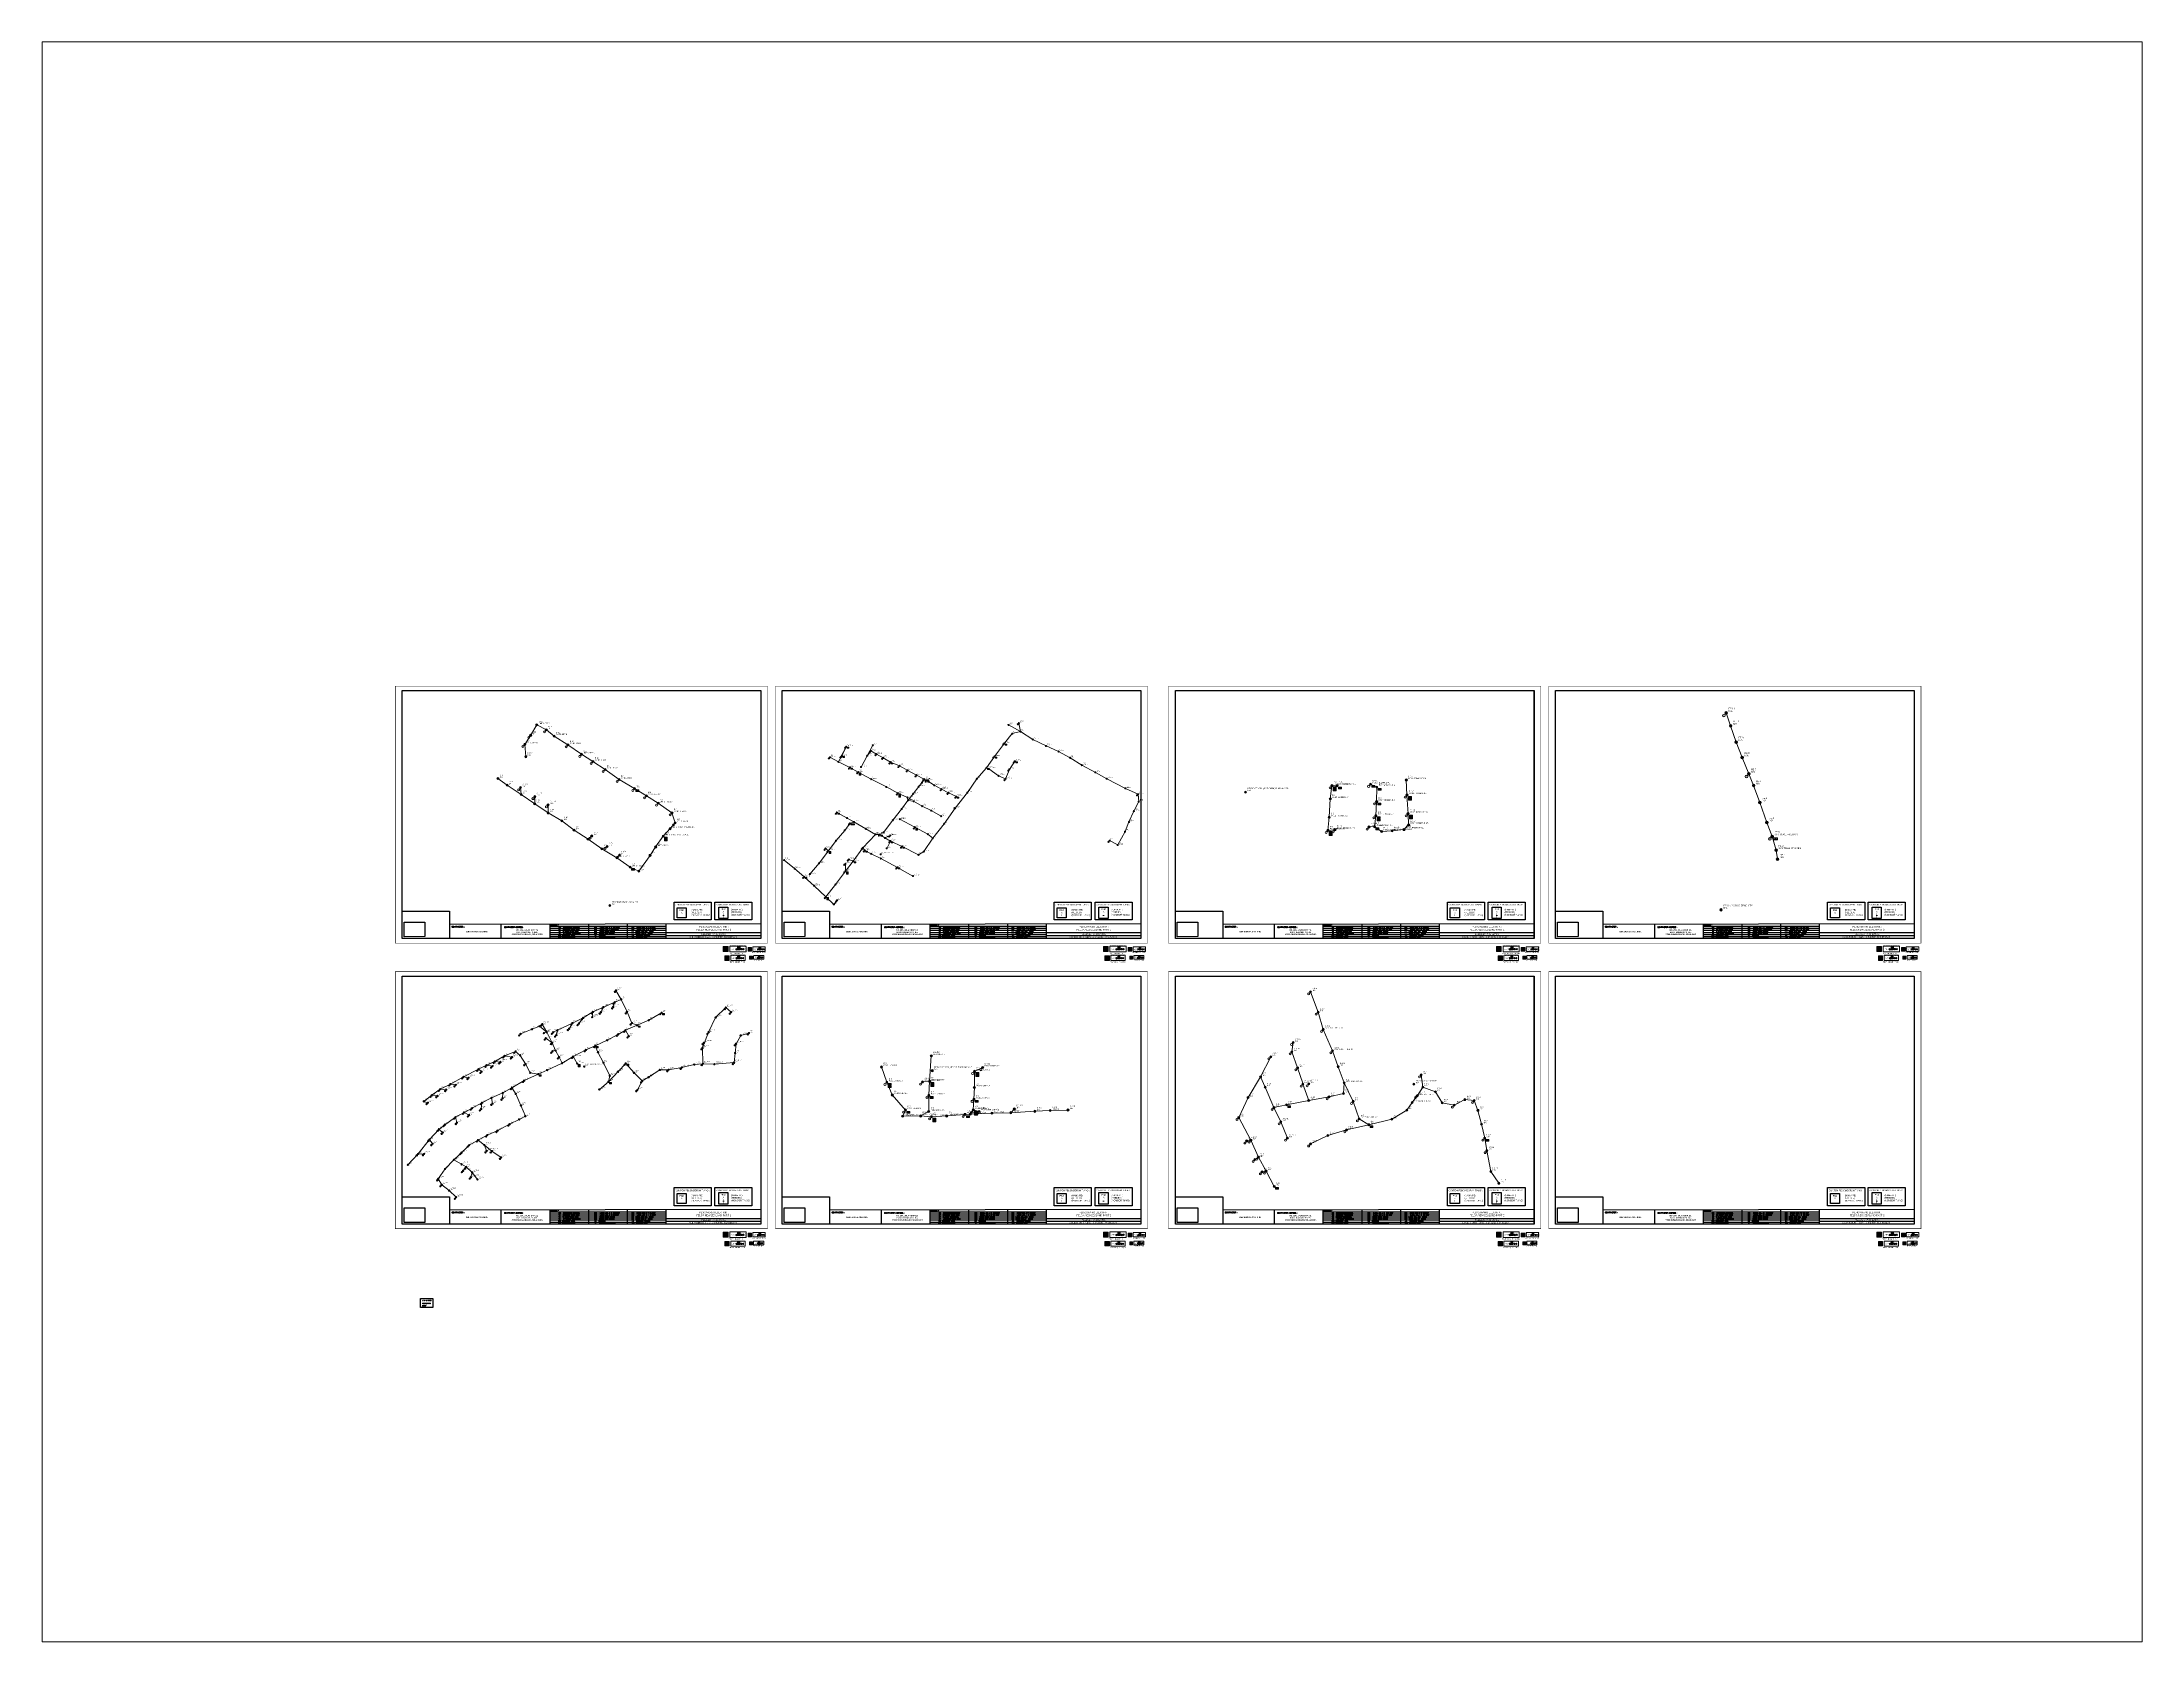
# Paper-space layout 'Layout2' of a CAD drawing. Header units: inches. Extents: x 1.05 to 9.45, y 0.8 to 7.2.
# The model-space entities are those that its viewports show. They can reach past a viewport. Long polylines and large blocks are cut down to what shows.
import ezdxf
from ezdxf.enums import TextEntityAlignment as Align

# ---------------------------------------------------------------- set-up
doc = ezdxf.new("R2010")
doc.units = ezdxf.units.IN
doc.header["$MEASUREMENT"] = 0
for name, color, linetype, lineweight in [('BARE 7122', 94, 'Continuous', 0), ('BARE 7173', 6, 'Continuous', 0), ('BBOX 160A', 30, 'Continuous', 0), ('BBOX 400A', 1, 'Continuous', 0), ('CABLE 185', 1, 'Continuous', 0), ('CABLE 316', 30, 'Continuous', 0), ('CABLE 95', 5, 'Continuous', 0), ('CABLE SERVICE', 7, 'Continuous', 0), ('JUMLAH SERVIS', 7, 'Continuous', 0), ('LIGHTNING ARRESTOR', 2, 'Continuous', 0), ('POLE NUMBER', 7, 'Continuous', 0), ('PVC 7083', 2, 'Continuous', 0), ('PVC 9064', 4, 'Continuous', 0), ('STAYWIRE', 7, 'Continuous', 0), ('TIANG LAMA', 112, 'Continuous', 0), ('UMBANG', 7, 'Continuous', 0)]:
    doc.layers.add(name, color=color, linetype=linetype, lineweight=lineweight)
doc.styles.add('Arial_Black', font='ariblk.ttf', dxfattribs={"height": 1})
doc.styles.add('Simplex.shk', font='simplex.shx', dxfattribs={"height": 1.75})
doc.styles.get("Standard").update_dxf_attribs({"font": 'arial.ttf', "height": 2})
doc.styles.add('style1', font='arial.ttf', dxfattribs={"height": 2})
picture_1 = doc.add_image_def('image1.png', size_in_pixel=(267, 189))

# ---------------------------------------------------------------- blocks, each defined once
blk = doc.blocks.new('TIANG_BIRU')
at = {"lineweight": 0}
h = blk.add_hatch(color=5, dxfattribs=at)
h.dxf.hatch_style = 1
h.paths.add_polyline_path([(-1.6, 0, 1), (1.6, 0, 1)])
blk.add_circle((0, 0), 1.6, dxfattribs=at)
blk = doc.blocks.new('TIANG_MAG')
at = {"lineweight": 0}
h = blk.add_hatch(color=6, dxfattribs=at)
h.dxf.hatch_style = 1
h.paths.add_polyline_path([(-2, 0, 1), (2, 0, 1)])
blk.add_circle((0, 0), 1.6, dxfattribs=at)
blk = doc.blocks.new('TIANG_MERAH')
at = {"lineweight": 0}
h = blk.add_hatch(color=1, dxfattribs=at)
h.dxf.hatch_style = 1
h.paths.add_polyline_path([(-2, 0, 1), (2, 0, 1)])
blk.add_circle((0, 0), 1.6, dxfattribs=at)
blk = doc.blocks.new('TIANG_SP')
at = {"lineweight": 0}
h = blk.add_hatch(color=253, dxfattribs=at)
h.dxf.hatch_style = 1
h.paths.add_polyline_path([(-3.2, 0, 1), (0, 0, 1)])
h = blk.add_hatch(color=5, dxfattribs=at)
h.dxf.hatch_style = 1
h.paths.add_polyline_path([(-1.6, 0, 1), (1.6, 0, 1)])
for centre in [(-1.6, 0), (0, 0)]:
    blk.add_circle(centre, 1.6, dxfattribs=at)
blk = doc.blocks.new('U1')
at = {"layer": 'UMBANG', "lineweight": 0}
for p, q in [((-2, 2), (2, -2)), ((2, 2), (-2, -2))]:
    blk.add_line(p, q, dxfattribs=at)
blk.add_circle((0, 0), 1.99, dxfattribs=at)
at = {"layer": 'UMBANG', "style": 'style1'}
blk.add_text('1', height=2.43, dxfattribs=at).set_placement((-1, -1))
blk = doc.blocks.new('U2')
at = {"layer": 'UMBANG', "lineweight": 0}
for p, q in [((-2, 2), (2, -2)), ((2, 2), (-2, -2))]:
    blk.add_line(p, q, dxfattribs=at)
blk.add_circle((0, 0), 1.99, dxfattribs=at)
at = {"layer": 'UMBANG', "style": 'style1'}
blk.add_text('2', height=2.43, dxfattribs=at).set_placement((-1, -1))
blk = doc.blocks.new('U3')
at = {"layer": 'UMBANG', "lineweight": 0}
for p, q in [((-2, 2), (2, -2)), ((2, 2), (-2, -2))]:
    blk.add_line(p, q, dxfattribs=at)
blk.add_circle((0, 0), 1.99, dxfattribs=at)
at = {"layer": 'UMBANG', "style": 'style1'}
blk.add_text('3', height=2.43, dxfattribs=at).set_placement((-1, -1))
blk = doc.blocks.new('U4')
at = {"layer": 'UMBANG', "lineweight": 0}
for p, q in [((-2, 2), (2, -2)), ((2, 2), (-2, -2))]:
    blk.add_line(p, q, dxfattribs=at)
blk.add_circle((0, 0), 1.99, dxfattribs=at)
at = {"layer": 'UMBANG', "style": 'style1'}
blk.add_text('4', height=2.43, dxfattribs=at).set_placement((-1, -1))
blk = doc.blocks.new('U5')
at = {"layer": 'UMBANG', "lineweight": 0}
for p, q in [((-2, 2), (2, -2)), ((2, 2), (-2, -2))]:
    blk.add_line(p, q, dxfattribs=at)
blk.add_circle((0, 0), 1.99, dxfattribs=at)
at = {"layer": 'UMBANG', "style": 'style1'}
blk.add_text('5', height=2.43, dxfattribs=at).set_placement((-1, -1))
blk = doc.blocks.new('U6')
at = {"layer": 'UMBANG', "lineweight": 0}
for p, q in [((-2, 2), (2, -2)), ((2, 2), (-2, -2))]:
    blk.add_line(p, q, dxfattribs=at)
blk.add_circle((0, 0), 1.99, dxfattribs=at)
at = {"layer": 'UMBANG', "style": 'style1'}
blk.add_text('6', height=2.43, dxfattribs=at).set_placement((-1, -1))
blk = doc.blocks.new('U7')
at = {"layer": 'UMBANG', "lineweight": 0}
for p, q in [((-2, 2), (2, -2)), ((2, 2), (-2, -2))]:
    blk.add_line(p, q, dxfattribs=at)
blk.add_circle((0, 0), 1.99, dxfattribs=at)
at = {"layer": 'UMBANG', "style": 'style1'}
blk.add_text('7', height=2.43, dxfattribs=at).set_placement((-1, -1))
blk = doc.blocks.new('U8')
at = {"layer": 'UMBANG', "lineweight": 0}
for p, q in [((-2, 2), (2, -2)), ((2, 2), (-2, -2))]:
    blk.add_line(p, q, dxfattribs=at)
blk.add_circle((0, 0), 1.99, dxfattribs=at)
at = {"layer": 'UMBANG', "style": 'style1'}
blk.add_text('8', height=2.43, dxfattribs=at).set_placement((-1, -1))
blk = doc.blocks.new('U9')
at = {"layer": 'UMBANG', "lineweight": 0}
for p, q in [((-2, 2), (2, -2)), ((2, 2), (-2, -2))]:
    blk.add_line(p, q, dxfattribs=at)
blk.add_circle((0, 0), 1.99, dxfattribs=at)
at = {"layer": 'UMBANG', "style": 'style1'}
blk.add_text('9', height=2.43, dxfattribs=at).set_placement((-1, -1))
blk = doc.blocks.new('BK')
at = {"color": 30, "lineweight": 0}
blk.add_lwpolyline([(2.2, 1.3), (-2.2, 1.3), (-2.2, -1.3), (2.2, -1.3)], close=True, dxfattribs=at)
blk.add_lwpolyline([(-2.2, -1.3), (2.2, 1.3), (2.2, -1.3), (-2.2, 1.3)], dxfattribs=at)
blk = doc.blocks.new('BM')
at = {"color": 1, "lineweight": 0}
blk.add_lwpolyline([(2.2, 1.3), (-2.2, 1.3), (-2.2, -1.3), (2.2, -1.3)], close=True, dxfattribs=at)
blk.add_lwpolyline([(-2.2, -1.3), (2.2, 1.3), (2.2, -1.3), (-2.2, 1.3)], dxfattribs=at)
blk = doc.blocks.new('S1')
at = {"layer": 'JUMLAH SERVIS'}
blk.add_lwpolyline([(1.1, 1.1), (2.4, 2.9)], dxfattribs=at)
at = {"layer": 'JUMLAH SERVIS', "lineweight": 0}
blk.add_circle((0, 0), 1.54, dxfattribs=at)
at = {"layer": 'JUMLAH SERVIS', "style": 'style1'}
blk.add_text('1', height=2.23, dxfattribs=at).set_placement((-1, -1.1))
blk = doc.blocks.new('S2')
at = {"layer": 'JUMLAH SERVIS'}
blk.add_lwpolyline([(1.1, 1.1), (2.4, 2.9)], dxfattribs=at)
at = {"layer": 'JUMLAH SERVIS', "lineweight": 0}
blk.add_circle((0, 0), 1.54, dxfattribs=at)
at = {"layer": 'JUMLAH SERVIS', "style": 'style1'}
blk.add_text('2', height=2.23, dxfattribs=at).set_placement((-1, -1.1))
blk = doc.blocks.new('S3')
at = {"layer": 'JUMLAH SERVIS'}
blk.add_lwpolyline([(1.1, 1.1), (2.4, 2.9)], dxfattribs=at)
at = {"layer": 'JUMLAH SERVIS', "lineweight": 0}
blk.add_circle((0, 0), 1.54, dxfattribs=at)
at = {"layer": 'JUMLAH SERVIS', "style": 'style1'}
blk.add_text('3', height=2.23, dxfattribs=at).set_placement((-1, -1.1))
blk = doc.blocks.new('S4')
at = {"layer": 'JUMLAH SERVIS'}
blk.add_lwpolyline([(1.1, 1.1), (2.4, 2.9)], dxfattribs=at)
at = {"layer": 'JUMLAH SERVIS', "lineweight": 0}
blk.add_circle((0, 0), 1.54, dxfattribs=at)
at = {"layer": 'JUMLAH SERVIS', "style": 'style1'}
blk.add_text('4', height=2.23, dxfattribs=at).set_placement((-1, -1.1))
blk = doc.blocks.new('S5')
at = {"layer": 'JUMLAH SERVIS'}
blk.add_lwpolyline([(1, 1), (2, 3)], dxfattribs=at)
at = {"layer": 'JUMLAH SERVIS', "lineweight": 0}
blk.add_circle((0, 0), 1.54, dxfattribs=at)
at = {"layer": 'JUMLAH SERVIS', "style": 'style1'}
blk.add_text('5', height=2.23, dxfattribs=at).set_placement((-1, -1))
blk = doc.blocks.new('S6')
at = {"layer": 'JUMLAH SERVIS'}
blk.add_lwpolyline([(1, 1), (2, 3)], dxfattribs=at)
at = {"layer": 'JUMLAH SERVIS', "lineweight": 0}
blk.add_circle((0, 0), 1.54, dxfattribs=at)
at = {"layer": 'JUMLAH SERVIS', "style": 'style1'}
blk.add_text('6', height=2.23, dxfattribs=at).set_placement((-1, -1))
blk = doc.blocks.new('S7')
at = {"layer": 'JUMLAH SERVIS'}
blk.add_lwpolyline([(1, 1), (2, 3)], dxfattribs=at)
at = {"layer": 'JUMLAH SERVIS', "lineweight": 0}
blk.add_circle((0, 0), 1.54, dxfattribs=at)
at = {"layer": 'JUMLAH SERVIS', "style": 'style1'}
blk.add_text('7', height=2.23, dxfattribs=at).set_placement((-1, -1))
blk = doc.blocks.new('S8')
at = {"layer": 'JUMLAH SERVIS'}
blk.add_lwpolyline([(1, 1), (2, 3)], dxfattribs=at)
at = {"layer": 'JUMLAH SERVIS', "lineweight": 0}
blk.add_circle((0, 0), 1.54, dxfattribs=at)
at = {"layer": 'JUMLAH SERVIS', "style": 'style1'}
blk.add_text('8', height=2.23, dxfattribs=at).set_placement((-1, -1))
blk = doc.blocks.new('S9')
at = {"layer": 'JUMLAH SERVIS'}
blk.add_lwpolyline([(1, 1), (2, 3)], dxfattribs=at)
at = {"layer": 'JUMLAH SERVIS', "lineweight": 0}
blk.add_circle((0, 0), 1.54, dxfattribs=at)
at = {"layer": 'JUMLAH SERVIS', "style": 'style1'}
blk.add_text('9', height=2.23, dxfattribs=at).set_placement((-1, -1))

msp = doc.modelspace()

# ---------------------------------------------------------------- hatches: boundary and pattern name
at = {"lineweight": 0}
h = msp.add_hatch(color=3, dxfattribs=at)
h.dxf.hatch_style = 1
h.paths.add_polyline_path([(6514, 2320), (6505, 2320), (6505, 2311), (6514, 2311)])
h = msp.add_hatch(color=6, dxfattribs=at)
h.dxf.hatch_style = 1
h.paths.add_polyline_path([(6514, 2303, 1), (6505, 2303, 1)])
h = msp.add_hatch(color=3, dxfattribs=at)
h.dxf.hatch_style = 1
h.paths.add_polyline_path([(8959, 2320), (8950, 2320), (8950, 2311), (8959, 2311)])
h = msp.add_hatch(color=6, dxfattribs=at)
h.dxf.hatch_style = 1
h.paths.add_polyline_path([(8959, 2303, 1), (8950, 2303, 1)])
h = msp.add_hatch(color=3, dxfattribs=at)
h.dxf.hatch_style = 1
h.paths.add_polyline_path([(11487, 2320), (11478, 2320), (11478, 2311), (11487, 2311)])
h = msp.add_hatch(color=6, dxfattribs=at)
h.dxf.hatch_style = 1
h.paths.add_polyline_path([(11487, 2303, 1), (11478, 2303, 1)])
h = msp.add_hatch(color=3, dxfattribs=at)
h.dxf.hatch_style = 1
h.paths.add_polyline_path([(13932, 2320), (13923, 2320), (13923, 2311), (13932, 2311)])
h = msp.add_hatch(color=6, dxfattribs=at)
h.dxf.hatch_style = 1
h.paths.add_polyline_path([(13932, 2303, 1), (13923, 2303, 1)])
h = msp.add_hatch(color=5, dxfattribs=at)
h.dxf.hatch_style = 1
h.paths.add_polyline_path([(6505, 2289, 1), (6514, 2289, 1)])
h = msp.add_hatch(color=1, dxfattribs=at)
h.dxf.hatch_style = 1
h.paths.add_polyline_path([(6505, 2276, 1), (6514, 2276, 1)])
h = msp.add_hatch(color=9, dxfattribs=at)
h.dxf.hatch_style = 1
h.paths.add_polyline_path([(6976, 2249, 1), (6984, 2249, 1)])
h = msp.add_hatch(color=5, dxfattribs=at)
h.dxf.hatch_style = 1
h.paths.add_polyline_path([(6980, 2249, 1), (6989, 2249, 1)])
h = msp.add_hatch(color=3, dxfattribs=at)
h.dxf.hatch_style = 1
h.paths.add_polyline_path([(7593, 2190), (7562, 2190), (7562, 2158), (7593, 2158)])
h = msp.add_hatch(color=5, dxfattribs=at)
h.dxf.hatch_style = 1
h.paths.add_polyline_path([(7641, 2173, 1), (7652, 2173, 1)])
h = msp.add_hatch(color=3, dxfattribs=at)
h.dxf.hatch_style = 1
h.paths.add_polyline_path([(7744, 2185), (7721, 2185), (7721, 2161), (7744, 2161)])
h = msp.add_hatch(color=5, dxfattribs=at)
h.dxf.hatch_style = 1
h.paths.add_polyline_path([(7781, 2173, 1), (7789, 2173, 1)])
h = msp.add_hatch(color=5, dxfattribs=at)
h.dxf.hatch_style = 1
h.paths.add_polyline_path([(8950, 2289, 1), (8959, 2289, 1)])
h = msp.add_hatch(color=1, dxfattribs=at)
h.dxf.hatch_style = 1
h.paths.add_polyline_path([(8950, 2276, 1), (8959, 2276, 1)])
h = msp.add_hatch(color=9, dxfattribs=at)
h.dxf.hatch_style = 1
h.paths.add_polyline_path([(9420, 2249, 1), (9429, 2249, 1)])
h = msp.add_hatch(color=5, dxfattribs=at)
h.dxf.hatch_style = 1
h.paths.add_polyline_path([(9425, 2249, 1), (9433, 2249, 1)])
h = msp.add_hatch(color=3, dxfattribs=at)
h.dxf.hatch_style = 1
h.paths.add_polyline_path([(10038, 2190), (10007, 2190), (10007, 2158), (10038, 2158)])
h = msp.add_hatch(color=5, dxfattribs=at)
h.dxf.hatch_style = 1
h.paths.add_polyline_path([(10086, 2173, 1), (10096, 2173, 1)])
h = msp.add_hatch(color=3, dxfattribs=at)
h.dxf.hatch_style = 1
h.paths.add_polyline_path([(10189, 2185), (10166, 2185), (10166, 2161), (10189, 2161)])
h = msp.add_hatch(color=5, dxfattribs=at)
h.dxf.hatch_style = 1
h.paths.add_polyline_path([(10226, 2173, 1), (10234, 2173, 1)])
h = msp.add_hatch(color=5, dxfattribs=at)
h.dxf.hatch_style = 1
h.paths.add_polyline_path([(11478, 2289, 1), (11487, 2289, 1)])
h = msp.add_hatch(color=1, dxfattribs=at)
h.dxf.hatch_style = 1
h.paths.add_polyline_path([(11478, 2276, 1), (11487, 2276, 1)])
h = msp.add_hatch(color=9, dxfattribs=at)
h.dxf.hatch_style = 1
h.paths.add_polyline_path([(11949, 2249, 1), (11958, 2249, 1)])
h = msp.add_hatch(color=5, dxfattribs=at)
h.dxf.hatch_style = 1
h.paths.add_polyline_path([(11953, 2249, 1), (11962, 2249, 1)])
h = msp.add_hatch(color=3, dxfattribs=at)
h.dxf.hatch_style = 1
h.paths.add_polyline_path([(12566, 2190), (12536, 2190), (12536, 2158), (12566, 2158)])
h = msp.add_hatch(color=5, dxfattribs=at)
h.dxf.hatch_style = 1
h.paths.add_polyline_path([(12615, 2173, 1), (12625, 2173, 1)])
h = msp.add_hatch(color=3, dxfattribs=at)
h.dxf.hatch_style = 1
h.paths.add_polyline_path([(12718, 2185), (12694, 2185), (12694, 2161), (12718, 2161)])
h = msp.add_hatch(color=5, dxfattribs=at)
h.dxf.hatch_style = 1
h.paths.add_polyline_path([(12755, 2173, 1), (12763, 2173, 1)])
h = msp.add_hatch(color=5, dxfattribs=at)
h.dxf.hatch_style = 1
h.paths.add_polyline_path([(13923, 2289, 1), (13932, 2289, 1)])
h = msp.add_hatch(color=1, dxfattribs=at)
h.dxf.hatch_style = 1
h.paths.add_polyline_path([(13923, 2276, 1), (13932, 2276, 1)])
h = msp.add_hatch(color=9, dxfattribs=at)
h.dxf.hatch_style = 1
h.paths.add_polyline_path([(14394, 2249, 1), (14403, 2249, 1)])
h = msp.add_hatch(color=5, dxfattribs=at)
h.dxf.hatch_style = 1
h.paths.add_polyline_path([(14398, 2249, 1), (14407, 2249, 1)])
h = msp.add_hatch(color=3, dxfattribs=at)
h.dxf.hatch_style = 1
h.paths.add_polyline_path([(15011, 2190), (14981, 2190), (14981, 2158), (15011, 2158)])
h = msp.add_hatch(color=5, dxfattribs=at)
h.dxf.hatch_style = 1
h.paths.add_polyline_path([(15060, 2173, 1), (15070, 2173, 1)])
h = msp.add_hatch(color=3, dxfattribs=at)
h.dxf.hatch_style = 1
h.paths.add_polyline_path([(15163, 2185), (15139, 2185), (15139, 2161), (15163, 2161)])
h = msp.add_hatch(color=5, dxfattribs=at)
h.dxf.hatch_style = 1
h.paths.add_polyline_path([(15200, 2173, 1), (15208, 2173, 1)])
h = msp.add_hatch(color=3, dxfattribs=at)
h.dxf.hatch_style = 1
h.paths.add_polyline_path([(7600, 2130), (7572, 2130), (7572, 2102), (7600, 2102)])
h = msp.add_hatch(color=5, dxfattribs=at)
h.dxf.hatch_style = 1
h.paths.add_polyline_path([(7643, 2115, 1), (7652, 2115, 1)])
h = msp.add_hatch(color=3, dxfattribs=at)
h.dxf.hatch_style = 1
h.paths.add_polyline_path([(7750, 2129), (7731, 2129), (7731, 2110), (7750, 2110)])
h = msp.add_hatch(color=5, dxfattribs=at)
h.dxf.hatch_style = 1
h.paths.add_polyline_path([(7780, 2119, 1), (7787, 2119, 1)])
h = msp.add_hatch(color=3, dxfattribs=at)
h.dxf.hatch_style = 1
h.paths.add_polyline_path([(10045, 2130), (10017, 2130), (10017, 2102), (10045, 2102)])
h = msp.add_hatch(color=5, dxfattribs=at)
h.dxf.hatch_style = 1
h.paths.add_polyline_path([(10088, 2115, 1), (10097, 2115, 1)])
h = msp.add_hatch(color=3, dxfattribs=at)
h.dxf.hatch_style = 1
h.paths.add_polyline_path([(10195, 2129), (10176, 2129), (10176, 2110), (10195, 2110)])
h = msp.add_hatch(color=5, dxfattribs=at)
h.dxf.hatch_style = 1
h.paths.add_polyline_path([(10225, 2119, 1), (10232, 2119, 1)])
h = msp.add_hatch(color=3, dxfattribs=at)
h.dxf.hatch_style = 1
h.paths.add_polyline_path([(12573, 2130), (12546, 2130), (12546, 2102), (12573, 2102)])
h = msp.add_hatch(color=5, dxfattribs=at)
h.dxf.hatch_style = 1
h.paths.add_polyline_path([(12616, 2115, 1), (12625, 2115, 1)])
h = msp.add_hatch(color=3, dxfattribs=at)
h.dxf.hatch_style = 1
h.paths.add_polyline_path([(12724, 2129), (12705, 2129), (12705, 2110), (12724, 2110)])
h = msp.add_hatch(color=5, dxfattribs=at)
h.dxf.hatch_style = 1
h.paths.add_polyline_path([(12754, 2119, 1), (12760, 2119, 1)])
h = msp.add_hatch(color=3, dxfattribs=at)
h.dxf.hatch_style = 1
h.paths.add_polyline_path([(15018, 2130), (14991, 2130), (14991, 2102), (15018, 2102)])
h = msp.add_hatch(color=5, dxfattribs=at)
h.dxf.hatch_style = 1
h.paths.add_polyline_path([(15061, 2115, 1), (15070, 2115, 1)])
h = msp.add_hatch(color=3, dxfattribs=at)
h.dxf.hatch_style = 1
h.paths.add_polyline_path([(15168, 2129), (15149, 2129), (15149, 2110), (15168, 2110)])
h = msp.add_hatch(color=5, dxfattribs=at)
h.dxf.hatch_style = 1
h.paths.add_polyline_path([(15199, 2119, 1), (15205, 2119, 1)])
h = msp.add_hatch(color=3, dxfattribs=at)
h.dxf.hatch_style = 1
h.paths.add_polyline_path([(6514, 483), (6505, 483), (6505, 474), (6514, 474)])
h = msp.add_hatch(color=6, dxfattribs=at)
h.dxf.hatch_style = 1
h.paths.add_polyline_path([(6514, 465, 1), (6505, 465, 1)])
h = msp.add_hatch(color=5, dxfattribs=at)
h.dxf.hatch_style = 1
h.paths.add_polyline_path([(6505, 452, 1), (6514, 452, 1)])
h = msp.add_hatch(color=1, dxfattribs=at)
h.dxf.hatch_style = 1
h.paths.add_polyline_path([(6505, 439, 1), (6514, 439, 1)])
h = msp.add_hatch(color=9, dxfattribs=at)
h.dxf.hatch_style = 1
h.paths.add_polyline_path([(6976, 412, 1), (6984, 412, 1)])
h = msp.add_hatch(color=5, dxfattribs=at)
h.dxf.hatch_style = 1
h.paths.add_polyline_path([(6980, 412, 1), (6989, 412, 1)])
h = msp.add_hatch(color=3, dxfattribs=at)
h.dxf.hatch_style = 1
h.paths.add_polyline_path([(8959, 483), (8950, 483), (8950, 474), (8959, 474)])
h = msp.add_hatch(color=6, dxfattribs=at)
h.dxf.hatch_style = 1
h.paths.add_polyline_path([(8959, 465, 1), (8950, 465, 1)])
h = msp.add_hatch(color=5, dxfattribs=at)
h.dxf.hatch_style = 1
h.paths.add_polyline_path([(8950, 452, 1), (8959, 452, 1)])
h = msp.add_hatch(color=1, dxfattribs=at)
h.dxf.hatch_style = 1
h.paths.add_polyline_path([(8950, 439, 1), (8959, 439, 1)])
h = msp.add_hatch(color=9, dxfattribs=at)
h.dxf.hatch_style = 1
h.paths.add_polyline_path([(9420, 412, 1), (9429, 412, 1)])
h = msp.add_hatch(color=5, dxfattribs=at)
h.dxf.hatch_style = 1
h.paths.add_polyline_path([(9425, 412, 1), (9433, 412, 1)])
h = msp.add_hatch(color=3, dxfattribs=at)
h.dxf.hatch_style = 1
h.paths.add_polyline_path([(11487, 483), (11478, 483), (11478, 474), (11487, 474)])
h = msp.add_hatch(color=6, dxfattribs=at)
h.dxf.hatch_style = 1
h.paths.add_polyline_path([(11487, 465, 1), (11478, 465, 1)])
h = msp.add_hatch(color=5, dxfattribs=at)
h.dxf.hatch_style = 1
h.paths.add_polyline_path([(11478, 452, 1), (11487, 452, 1)])
h = msp.add_hatch(color=1, dxfattribs=at)
h.dxf.hatch_style = 1
h.paths.add_polyline_path([(11478, 439, 1), (11487, 439, 1)])
h = msp.add_hatch(color=9, dxfattribs=at)
h.dxf.hatch_style = 1
h.paths.add_polyline_path([(11949, 412, 1), (11958, 412, 1)])
h = msp.add_hatch(color=5, dxfattribs=at)
h.dxf.hatch_style = 1
h.paths.add_polyline_path([(11953, 412, 1), (11962, 412, 1)])
h = msp.add_hatch(color=3, dxfattribs=at)
h.dxf.hatch_style = 1
h.paths.add_polyline_path([(13932, 483), (13923, 483), (13923, 474), (13932, 474)])
h = msp.add_hatch(color=6, dxfattribs=at)
h.dxf.hatch_style = 1
h.paths.add_polyline_path([(13932, 465, 1), (13923, 465, 1)])
h = msp.add_hatch(color=5, dxfattribs=at)
h.dxf.hatch_style = 1
h.paths.add_polyline_path([(13923, 452, 1), (13932, 452, 1)])
h = msp.add_hatch(color=1, dxfattribs=at)
h.dxf.hatch_style = 1
h.paths.add_polyline_path([(13923, 439, 1), (13932, 439, 1)])
h = msp.add_hatch(color=9, dxfattribs=at)
h.dxf.hatch_style = 1
h.paths.add_polyline_path([(14394, 412, 1), (14403, 412, 1)])
h = msp.add_hatch(color=5, dxfattribs=at)
h.dxf.hatch_style = 1
h.paths.add_polyline_path([(14398, 412, 1), (14407, 412, 1)])
h = msp.add_hatch(color=3, dxfattribs=at)
h.dxf.hatch_style = 1
h.paths.add_polyline_path([(7593, 353), (7562, 353), (7562, 321), (7593, 321)])
h = msp.add_hatch(color=3, dxfattribs=at)
h.dxf.hatch_style = 1
h.paths.add_polyline_path([(7600, 293), (7572, 293), (7572, 265), (7600, 265)])
h = msp.add_hatch(color=5, dxfattribs=at)
h.dxf.hatch_style = 1
h.paths.add_polyline_path([(7641, 336, 1), (7652, 336, 1)])
h = msp.add_hatch(color=5, dxfattribs=at)
h.dxf.hatch_style = 1
h.paths.add_polyline_path([(7643, 278, 1), (7652, 278, 1)])
h = msp.add_hatch(color=3, dxfattribs=at)
h.dxf.hatch_style = 1
h.paths.add_polyline_path([(7744, 348), (7721, 348), (7721, 324), (7744, 324)])
h = msp.add_hatch(color=3, dxfattribs=at)
h.dxf.hatch_style = 1
h.paths.add_polyline_path([(7750, 292), (7731, 292), (7731, 273), (7750, 273)])
h = msp.add_hatch(color=5, dxfattribs=at)
h.dxf.hatch_style = 1
h.paths.add_polyline_path([(7780, 282, 1), (7787, 282, 1)])
h = msp.add_hatch(color=5, dxfattribs=at)
h.dxf.hatch_style = 1
h.paths.add_polyline_path([(7781, 335, 1), (7789, 335, 1)])
h = msp.add_hatch(color=3, dxfattribs=at)
h.dxf.hatch_style = 1
h.paths.add_polyline_path([(10038, 353), (10007, 353), (10007, 321), (10038, 321)])
h = msp.add_hatch(color=3, dxfattribs=at)
h.dxf.hatch_style = 1
h.paths.add_polyline_path([(10045, 293), (10017, 293), (10017, 265), (10045, 265)])
h = msp.add_hatch(color=5, dxfattribs=at)
h.dxf.hatch_style = 1
h.paths.add_polyline_path([(10086, 336, 1), (10096, 336, 1)])
h = msp.add_hatch(color=5, dxfattribs=at)
h.dxf.hatch_style = 1
h.paths.add_polyline_path([(10088, 278, 1), (10097, 278, 1)])
h = msp.add_hatch(color=3, dxfattribs=at)
h.dxf.hatch_style = 1
h.paths.add_polyline_path([(10189, 348), (10166, 348), (10166, 324), (10189, 324)])
h = msp.add_hatch(color=3, dxfattribs=at)
h.dxf.hatch_style = 1
h.paths.add_polyline_path([(10195, 292), (10176, 292), (10176, 273), (10195, 273)])
h = msp.add_hatch(color=5, dxfattribs=at)
h.dxf.hatch_style = 1
h.paths.add_polyline_path([(10225, 282, 1), (10232, 282, 1)])
h = msp.add_hatch(color=5, dxfattribs=at)
h.dxf.hatch_style = 1
h.paths.add_polyline_path([(10226, 335, 1), (10234, 335, 1)])
h = msp.add_hatch(color=3, dxfattribs=at)
h.dxf.hatch_style = 1
h.paths.add_polyline_path([(12566, 353), (12536, 353), (12536, 321), (12566, 321)])
h = msp.add_hatch(color=3, dxfattribs=at)
h.dxf.hatch_style = 1
h.paths.add_polyline_path([(12573, 293), (12546, 293), (12546, 265), (12573, 265)])
h = msp.add_hatch(color=5, dxfattribs=at)
h.dxf.hatch_style = 1
h.paths.add_polyline_path([(12615, 336, 1), (12625, 336, 1)])
h = msp.add_hatch(color=5, dxfattribs=at)
h.dxf.hatch_style = 1
h.paths.add_polyline_path([(12616, 278, 1), (12625, 278, 1)])
h = msp.add_hatch(color=3, dxfattribs=at)
h.dxf.hatch_style = 1
h.paths.add_polyline_path([(12718, 348), (12694, 348), (12694, 324), (12718, 324)])
h = msp.add_hatch(color=3, dxfattribs=at)
h.dxf.hatch_style = 1
h.paths.add_polyline_path([(12724, 292), (12705, 292), (12705, 273), (12724, 273)])
h = msp.add_hatch(color=5, dxfattribs=at)
h.dxf.hatch_style = 1
h.paths.add_polyline_path([(12754, 282, 1), (12760, 282, 1)])
h = msp.add_hatch(color=5, dxfattribs=at)
h.dxf.hatch_style = 1
h.paths.add_polyline_path([(12755, 335, 1), (12763, 335, 1)])
h = msp.add_hatch(color=3, dxfattribs=at)
h.dxf.hatch_style = 1
h.paths.add_polyline_path([(15011, 353), (14981, 353), (14981, 321), (15011, 321)])
h = msp.add_hatch(color=3, dxfattribs=at)
h.dxf.hatch_style = 1
h.paths.add_polyline_path([(15018, 293), (14991, 293), (14991, 265), (15018, 265)])
h = msp.add_hatch(color=5, dxfattribs=at)
h.dxf.hatch_style = 1
h.paths.add_polyline_path([(15060, 336, 1), (15070, 336, 1)])
h = msp.add_hatch(color=5, dxfattribs=at)
h.dxf.hatch_style = 1
h.paths.add_polyline_path([(15061, 278, 1), (15070, 278, 1)])
h = msp.add_hatch(color=3, dxfattribs=at)
h.dxf.hatch_style = 1
h.paths.add_polyline_path([(15163, 348), (15139, 348), (15139, 324), (15163, 324)])
h = msp.add_hatch(color=3, dxfattribs=at)
h.dxf.hatch_style = 1
h.paths.add_polyline_path([(15168, 292), (15149, 292), (15149, 273), (15168, 273)])
h = msp.add_hatch(color=5, dxfattribs=at)
h.dxf.hatch_style = 1
h.paths.add_polyline_path([(15199, 282, 1), (15205, 282, 1)])
h = msp.add_hatch(color=5, dxfattribs=at)
h.dxf.hatch_style = 1
h.paths.add_polyline_path([(15200, 335, 1), (15208, 335, 1)])

# ---------------------------------------------------------------- linework, layer by layer
at = {"color": 7, "linetype": 'Continuous'}
for p, q in [((5801, 2335), (7803, 2338)), ((8246, 2335), (10248, 2338)), ((10774, 2335), (12777, 2338)), ((13219, 2335), (15221, 2338)), ((7193, 2280), (7803, 2280)), ((7193, 2262), (7803, 2262)), ((9638, 2280), (10248, 2280)), ((9638, 2262), (10248, 2262)), ((12166, 2280), (12776, 2280)), ((12166, 2262), (12776, 2262)), ((14611, 2280), (15221, 2280)), ((14611, 2262), (15221, 2262)), ((5801, 498), (7803, 501)), ((7193, 442), (7803, 442)), ((7193, 425), (7803, 425)), ((8246, 498), (10248, 501)), ((9638, 442), (10248, 442)), ((9638, 425), (10248, 425)), ((10774, 498), (12777, 501)), ((12166, 442), (12776, 442)), ((12166, 425), (12776, 425)), ((13219, 498), (15221, 501)), ((14611, 442), (15221, 442)), ((14611, 425), (15221, 425))]:
    msp.add_line(p, q, dxfattribs=at)
at = {"linetype": 'Continuous'}
for p, q in [((6132, 2335), (6132, 2243)), ((6446, 2335), (6446, 2243)), ((6446, 2322), (6695, 2322)), ((6446, 2309), (6695, 2309)), ((6695, 2335), (6695, 2243)), ((6695, 2322), (6944, 2322)), ((6695, 2309), (6944, 2309)), ((6944, 2335), (6944, 2243)), ((6944, 2322), (7193, 2322)), ((6944, 2309), (6944, 2243)), ((6944, 2309), (7193, 2309)), ((7193, 2335), (7193, 2243)), ((8577, 2335), (8577, 2243)), ((8891, 2335), (8891, 2243)), ((8891, 2322), (9140, 2322)), ((8891, 2309), (9140, 2309)), ((9140, 2335), (9140, 2243)), ((9140, 2322), (9389, 2322)), ((9140, 2309), (9389, 2309)), ((9389, 2335), (9389, 2243)), ((9389, 2322), (9638, 2322)), ((9389, 2309), (9389, 2243)), ((9389, 2309), (9638, 2309)), ((9638, 2335), (9638, 2243)), ((11106, 2335), (11106, 2243)), ((11419, 2335), (11419, 2243)), ((11419, 2322), (11668, 2322)), ((11419, 2309), (11668, 2309)), ((11668, 2335), (11668, 2243)), ((11668, 2322), (11917, 2322)), ((11668, 2309), (11917, 2309)), ((11917, 2335), (11917, 2243)), ((11917, 2322), (12166, 2322)), ((11917, 2309), (11917, 2243)), ((11917, 2309), (12166, 2309)), ((12166, 2335), (12166, 2243)), ((13551, 2335), (13551, 2243)), ((13864, 2335), (13864, 2243)), ((13864, 2322), (14113, 2322)), ((13864, 2309), (14113, 2309)), ((14113, 2335), (14113, 2243)), ((14113, 2322), (14362, 2322)), ((14113, 2309), (14362, 2309)), ((14362, 2335), (14362, 2243)), ((14362, 2322), (14611, 2322)), ((14362, 2309), (14362, 2243)), ((14362, 2309), (14611, 2309)), ((14611, 2335), (14611, 2243)), ((6446, 2295), (6695, 2295)), ((6446, 2282), (6695, 2282)), ((6446, 2269), (6695, 2269)), ((6446, 2256), (6695, 2256)), ((6695, 2295), (6944, 2295)), ((6695, 2282), (6944, 2282)), ((6695, 2269), (6944, 2269)), ((6695, 2256), (6944, 2256)), ((6944, 2295), (7193, 2295)), ((6944, 2282), (7193, 2282)), ((6944, 2269), (7193, 2269)), ((6944, 2256), (7193, 2256)), ((8891, 2295), (9140, 2295)), ((8891, 2282), (9140, 2282)), ((8891, 2269), (9140, 2269)), ((8891, 2256), (9140, 2256)), ((9140, 2295), (9389, 2295)), ((9140, 2282), (9389, 2282)), ((9140, 2269), (9389, 2269)), ((9140, 2256), (9389, 2256)), ((9389, 2295), (9638, 2295)), ((9389, 2282), (9638, 2282)), ((9389, 2269), (9638, 2269)), ((9389, 2256), (9638, 2256)), ((11419, 2295), (11668, 2295)), ((11419, 2282), (11668, 2282)), ((11419, 2269), (11668, 2269)), ((11419, 2256), (11668, 2256)), ((11668, 2295), (11917, 2295)), ((11668, 2282), (11917, 2282)), ((11668, 2269), (11917, 2269)), ((11668, 2256), (11917, 2256)), ((11917, 2295), (12166, 2295)), ((11917, 2282), (12166, 2282)), ((11917, 2269), (12166, 2269)), ((11917, 2256), (12166, 2256)), ((13864, 2295), (14113, 2295)), ((13864, 2282), (14113, 2282)), ((13864, 2269), (14113, 2269)), ((13864, 2256), (14113, 2256)), ((14113, 2295), (14362, 2295)), ((14113, 2282), (14362, 2282)), ((14113, 2269), (14362, 2269)), ((14113, 2256), (14362, 2256)), ((14362, 2295), (14611, 2295)), ((14362, 2282), (14611, 2282)), ((14362, 2269), (14611, 2269)), ((14362, 2256), (14611, 2256)), ((6132, 498), (6132, 405)), ((6446, 498), (6446, 405)), ((6446, 485), (6695, 485)), ((6446, 471), (6695, 471)), ((6446, 458), (6695, 458)), ((6446, 445), (6695, 445)), ((6446, 432), (6695, 432)), ((6446, 419), (6695, 419)), ((6695, 498), (6695, 405)), ((6695, 485), (6944, 485)), ((6695, 471), (6944, 471)), ((6695, 458), (6944, 458)), ((6695, 445), (6944, 445)), ((6695, 432), (6944, 432)), ((6695, 419), (6944, 419)), ((6944, 498), (6944, 405)), ((6944, 485), (7193, 485)), ((6944, 471), (6944, 405)), ((6944, 471), (7193, 471)), ((6944, 458), (7193, 458)), ((6944, 445), (7193, 445)), ((6944, 432), (7193, 432)), ((6944, 419), (7193, 419)), ((7193, 498), (7193, 405)), ((8577, 498), (8577, 405)), ((8891, 498), (8891, 405)), ((8891, 485), (9140, 485)), ((8891, 471), (9140, 471)), ((8891, 458), (9140, 458)), ((8891, 445), (9140, 445)), ((8891, 432), (9140, 432)), ((8891, 419), (9140, 419)), ((9140, 498), (9140, 405)), ((9140, 485), (9389, 485)), ((9140, 471), (9389, 471)), ((9140, 458), (9389, 458)), ((9140, 445), (9389, 445)), ((9140, 432), (9389, 432)), ((9140, 419), (9389, 419)), ((9389, 498), (9389, 405)), ((9389, 485), (9638, 485)), ((9389, 471), (9389, 405)), ((9389, 471), (9638, 471)), ((9389, 458), (9638, 458)), ((9389, 445), (9638, 445)), ((9389, 432), (9638, 432)), ((9389, 419), (9638, 419)), ((9638, 498), (9638, 405)), ((11106, 498), (11106, 405)), ((11419, 498), (11419, 405)), ((11419, 485), (11668, 485)), ((11419, 471), (11668, 471)), ((11419, 458), (11668, 458)), ((11419, 445), (11668, 445)), ((11419, 432), (11668, 432)), ((11419, 419), (11668, 419)), ((11668, 498), (11668, 405)), ((11668, 485), (11917, 485)), ((11668, 471), (11917, 471)), ((11668, 458), (11917, 458)), ((11668, 445), (11917, 445)), ((11668, 432), (11917, 432)), ((11668, 419), (11917, 419)), ((11917, 498), (11917, 405)), ((11917, 485), (12166, 485)), ((11917, 471), (11917, 405)), ((11917, 471), (12166, 471)), ((11917, 458), (12166, 458)), ((11917, 445), (12166, 445)), ((11917, 432), (12166, 432)), ((11917, 419), (12166, 419)), ((12166, 498), (12166, 405)), ((13551, 498), (13551, 405)), ((13864, 498), (13864, 405)), ((13864, 485), (14113, 485)), ((13864, 471), (14113, 471)), ((13864, 458), (14113, 458)), ((13864, 445), (14113, 445)), ((13864, 432), (14113, 432)), ((13864, 419), (14113, 419)), ((14113, 498), (14113, 405)), ((14113, 485), (14362, 485)), ((14113, 471), (14362, 471)), ((14113, 458), (14362, 458)), ((14113, 445), (14362, 445)), ((14113, 432), (14362, 432)), ((14113, 419), (14362, 419)), ((14362, 498), (14362, 405)), ((14362, 485), (14611, 485)), ((14362, 471), (14362, 405)), ((14362, 471), (14611, 471)), ((14362, 458), (14611, 458)), ((14362, 445), (14611, 445)), ((14362, 432), (14611, 432)), ((14362, 419), (14611, 419)), ((14611, 498), (14611, 405))]:
    msp.add_line(p, q, dxfattribs=at)
at = {"linetype": 'Continuous', "const_width": 2.7}
for points in [[(7846, 3866), (5453, 3866), (5453, 2213), (7846, 2213)], [(10291, 3866), (7898, 3866), (7898, 2213), (10291, 2213)], [(12820, 3866), (10426, 3866), (10426, 2213), (12820, 2213)], [(15265, 3866), (12871, 3866), (12871, 2213), (15265, 2213)], [(7846, 2029), (5453, 2029), (5453, 376), (7846, 376)], [(10291, 2029), (7898, 2029), (7898, 376), (10291, 376)], [(12820, 2029), (10426, 2029), (10426, 376), (12820, 376)], [(15265, 2029), (12871, 2029), (12871, 376), (15265, 376)]]:
    msp.add_lwpolyline(points, close=True, dxfattribs=at)
for points in [[(5496, 3837), (7803, 3837), (7803, 2243), (5496, 2243)], [(5496, 3837), (7803, 3837), (7803, 2243), (5496, 2243)], [(7941, 3837), (10248, 3837), (10248, 2243), (7941, 2243)], [(7941, 3837), (10248, 3837), (10248, 2243), (7941, 2243)], [(10470, 3837), (12776, 3837), (12776, 2243), (10470, 2243)], [(10470, 3837), (12777, 3837), (12777, 2243), (10470, 2243)], [(12914, 3837), (15221, 3837), (15221, 2243), (12914, 2243)], [(12915, 3837), (15221, 3837), (15221, 2243), (12915, 2243)], [(7246, 2477), (7484, 2477), (7484, 2362), (7246, 2362)], [(7323, 2376), (7265, 2376), (7265, 2440), (7323, 2440)], [(7508, 2477), (7746, 2477), (7746, 2362), (7508, 2362)], [(7592, 2371), (7533, 2371), (7533, 2445), (7592, 2445)], [(9691, 2477), (9929, 2477), (9929, 2362), (9691, 2362)], [(9768, 2376), (9709, 2376), (9709, 2440), (9768, 2440)], [(9953, 2477), (10191, 2477), (10191, 2362), (9953, 2362)], [(10037, 2371), (9978, 2371), (9978, 2445), (10037, 2445)], [(12220, 2477), (12458, 2477), (12458, 2362), (12220, 2362)], [(12297, 2376), (12238, 2376), (12238, 2440), (12297, 2440)], [(12481, 2477), (12719, 2477), (12719, 2362), (12481, 2362)], [(12565, 2371), (12507, 2371), (12507, 2445), (12565, 2445)], [(14664, 2477), (14903, 2477), (14903, 2362), (14664, 2362)], [(14741, 2376), (14683, 2376), (14683, 2440), (14741, 2440)], [(14926, 2477), (15164, 2477), (15164, 2362), (14926, 2362)], [(15010, 2371), (14952, 2371), (14952, 2445), (15010, 2445)], [(5801, 2243), (5496, 2243), (5496, 2418), (5801, 2418)], [(8246, 2243), (7941, 2243), (7941, 2418), (8246, 2418)], [(10774, 2243), (10470, 2243), (10470, 2418), (10774, 2418)], [(13219, 2243), (12914, 2243), (12914, 2418), (13219, 2418)], [(5496, 2000), (7803, 2000), (7803, 405), (5496, 405)], [(5496, 2000), (7803, 2000), (7803, 406), (5496, 406)], [(7941, 2000), (10248, 2000), (10248, 405), (7941, 405)], [(7941, 2000), (10248, 2000), (10248, 406), (7941, 406)], [(10470, 2000), (12776, 2000), (12776, 405), (10470, 405)], [(10470, 2000), (12777, 2000), (12777, 406), (10470, 406)], [(12914, 2000), (15221, 2000), (15221, 405), (12914, 405)], [(12915, 2000), (15221, 2000), (15221, 406), (12915, 406)], [(5801, 405), (5496, 405), (5496, 580), (5801, 580)], [(7246, 640), (7484, 640), (7484, 524), (7246, 524)], [(7323, 538), (7265, 538), (7265, 603), (7323, 603)], [(7508, 640), (7746, 640), (7746, 524), (7508, 524)], [(7592, 534), (7533, 534), (7533, 608), (7592, 608)], [(8246, 405), (7941, 405), (7941, 580), (8246, 580)], [(9691, 640), (9929, 640), (9929, 524), (9691, 524)], [(9768, 538), (9709, 538), (9709, 603), (9768, 603)], [(9953, 640), (10191, 640), (10191, 524), (9953, 524)], [(10037, 534), (9978, 534), (9978, 608), (10037, 608)], [(10774, 405), (10470, 405), (10470, 580), (10774, 580)], [(12220, 640), (12458, 640), (12458, 524), (12220, 524)], [(12297, 538), (12238, 538), (12238, 603), (12297, 603)], [(12481, 640), (12719, 640), (12719, 524), (12481, 524)], [(12565, 534), (12507, 534), (12507, 608), (12565, 608)], [(13219, 405), (12914, 405), (12914, 580), (13219, 580)], [(14664, 640), (14903, 640), (14903, 524), (14664, 524)], [(14741, 538), (14683, 538), (14683, 603), (14741, 603)], [(14926, 640), (15164, 640), (15164, 524), (14926, 524)], [(15010, 534), (14952, 534), (14952, 608), (15010, 608)], [(5694, -130), (5615, -130), (5615, -74), (5694, -74)]]:
    msp.add_lwpolyline(points, close=True)
at = {"color": 5, "lineweight": 0}
for points in [[(6505, 2311), (6514, 2311), (6514, 2320), (6505, 2320)], [(8950, 2311), (8959, 2311), (8959, 2320), (8950, 2320)], [(11478, 2311), (11487, 2311), (11487, 2320), (11478, 2320)], [(13923, 2311), (13932, 2311), (13932, 2320), (13923, 2320)], [(7562, 2158), (7593, 2158), (7593, 2190), (7562, 2190)], [(7721, 2161), (7744, 2161), (7744, 2185), (7721, 2185)], [(10007, 2158), (10038, 2158), (10038, 2190), (10007, 2190)], [(10166, 2161), (10189, 2161), (10189, 2185), (10166, 2185)], [(12536, 2158), (12566, 2158), (12566, 2190), (12536, 2190)], [(12694, 2161), (12718, 2161), (12718, 2185), (12694, 2185)], [(14981, 2158), (15011, 2158), (15011, 2190), (14981, 2190)], [(15139, 2161), (15163, 2161), (15163, 2185), (15139, 2185)], [(7572, 2102), (7600, 2102), (7600, 2130), (7572, 2130)], [(7731, 2110), (7750, 2110), (7750, 2129), (7731, 2129)], [(10017, 2102), (10045, 2102), (10045, 2130), (10017, 2130)], [(10176, 2110), (10195, 2110), (10195, 2129), (10176, 2129)], [(12546, 2102), (12573, 2102), (12573, 2130), (12546, 2130)], [(12705, 2110), (12724, 2110), (12724, 2129), (12705, 2129)], [(14991, 2102), (15018, 2102), (15018, 2130), (14991, 2130)], [(15149, 2110), (15168, 2110), (15168, 2129), (15149, 2129)], [(6505, 474), (6514, 474), (6514, 483), (6505, 483)], [(8950, 474), (8959, 474), (8959, 483), (8950, 483)], [(11478, 474), (11487, 474), (11487, 483), (11478, 483)], [(13923, 474), (13932, 474), (13932, 483), (13923, 483)], [(7562, 321), (7593, 321), (7593, 353), (7562, 353)], [(7572, 265), (7600, 265), (7600, 293), (7572, 293)], [(7721, 324), (7744, 324), (7744, 348), (7721, 348)], [(7731, 273), (7750, 273), (7750, 292), (7731, 292)], [(10007, 321), (10038, 321), (10038, 353), (10007, 353)], [(10017, 265), (10045, 265), (10045, 293), (10017, 293)], [(10166, 324), (10189, 324), (10189, 348), (10166, 348)], [(10176, 273), (10195, 273), (10195, 292), (10176, 292)], [(12536, 321), (12566, 321), (12566, 353), (12536, 353)], [(12546, 265), (12573, 265), (12573, 293), (12546, 293)], [(12694, 324), (12718, 324), (12718, 348), (12694, 348)], [(12705, 273), (12724, 273), (12724, 292), (12705, 292)], [(14981, 321), (15011, 321), (15011, 353), (14981, 353)], [(14991, 265), (15018, 265), (15018, 293), (14991, 293)], [(15139, 324), (15163, 324), (15163, 348), (15139, 348)], [(15149, 273), (15168, 273), (15168, 292), (15149, 292)]]:
    msp.add_lwpolyline(points, close=True, dxfattribs=at)
at = {"color": 1, "lineweight": 0}
for points in [[(6749, 2314), (6732, 2314)], [(9194, 2314), (9177, 2314)], [(11722, 2314), (11706, 2314)], [(14167, 2314), (14151, 2314)], [(6503, 2246), (6517, 2254), (6517, 2246), (6503, 2254)], [(7654, 2180), (7670, 2189), (7670, 2180), (7654, 2189)], [(7791, 2177), (7803, 2184), (7803, 2177), (7791, 2184)], [(8947, 2246), (8962, 2254), (8962, 2246), (8947, 2254)], [(10099, 2180), (10115, 2189), (10115, 2180), (10099, 2189)], [(10236, 2177), (10248, 2184), (10248, 2177), (10236, 2184)], [(11476, 2246), (11490, 2254), (11490, 2246), (11476, 2254)], [(12628, 2180), (12643, 2189), (12643, 2180), (12628, 2189)], [(12765, 2177), (12776, 2184), (12776, 2177), (12765, 2184)], [(13921, 2246), (13935, 2254), (13935, 2246), (13921, 2254)], [(15073, 2180), (15088, 2189), (15088, 2180), (15073, 2189)], [(15209, 2177), (15221, 2184), (15221, 2177), (15209, 2184)], [(7654, 2121), (7668, 2129), (7668, 2121), (7654, 2129)], [(7788, 2123), (7798, 2128), (7798, 2123), (7788, 2128)], [(10099, 2121), (10113, 2129), (10113, 2121), (10099, 2129)], [(10233, 2123), (10243, 2128), (10243, 2123), (10233, 2128)], [(12628, 2121), (12641, 2129), (12641, 2121), (12628, 2129)], [(12762, 2123), (12771, 2128), (12771, 2123), (12762, 2128)], [(15073, 2121), (15086, 2129), (15086, 2121), (15073, 2129)], [(15207, 2123), (15216, 2128), (15216, 2123), (15207, 2128)], [(6503, 409), (6517, 417), (6517, 409), (6503, 417)], [(6749, 477), (6732, 477)], [(8947, 409), (8962, 417), (8962, 409), (8947, 417)], [(9194, 477), (9177, 477)], [(11476, 409), (11490, 417), (11490, 409), (11476, 417)], [(11722, 477), (11706, 477)], [(13921, 409), (13935, 417), (13935, 409), (13921, 417)], [(14167, 477), (14151, 477)], [(7654, 343), (7670, 352), (7670, 343), (7654, 352)], [(7654, 284), (7668, 292), (7668, 284), (7654, 292)], [(7788, 286), (7798, 291), (7798, 286), (7788, 291)], [(7791, 340), (7803, 347), (7803, 340), (7791, 347)], [(10099, 343), (10115, 352), (10115, 343), (10099, 352)], [(10099, 284), (10113, 292), (10113, 284), (10099, 292)], [(10233, 286), (10243, 291), (10243, 286), (10233, 291)], [(10236, 340), (10248, 347), (10248, 340), (10236, 347)], [(12628, 343), (12643, 352), (12643, 343), (12628, 352)], [(12628, 284), (12641, 292), (12641, 284), (12628, 292)], [(12762, 286), (12771, 291), (12771, 286), (12762, 291)], [(12765, 340), (12776, 347), (12776, 340), (12765, 347)], [(15073, 343), (15088, 352), (15088, 343), (15073, 352)], [(15073, 284), (15086, 292), (15086, 284), (15073, 292)], [(15207, 286), (15216, 291), (15216, 286), (15207, 291)], [(15209, 340), (15221, 347), (15221, 340), (15209, 347)]]:
    msp.add_lwpolyline(points, dxfattribs=at)
at = {"color": 5, "lineweight": 0}
for points in [[(6749, 2301), (6732, 2301)], [(9194, 2301), (9177, 2301)], [(11722, 2301), (11706, 2301)], [(14167, 2301), (14151, 2301)], [(6749, 464), (6732, 464)], [(9194, 464), (9177, 464)], [(11722, 464), (11706, 464)], [(14167, 464), (14151, 464)]]:
    msp.add_lwpolyline(points, dxfattribs=at)
at = {"color": 30, "lineweight": 0}
for points in [[(6988, 2314), (6971, 2314)], [(9433, 2314), (9416, 2314)], [(11961, 2314), (11944, 2314)], [(14406, 2314), (14389, 2314)], [(6503, 2258), (6517, 2267), (6517, 2258), (6503, 2267)], [(7654, 2169), (7669, 2178), (7669, 2169), (7654, 2178)], [(7791, 2170), (7803, 2176), (7803, 2170), (7791, 2176)], [(8948, 2258), (8962, 2267), (8962, 2258), (8948, 2267)], [(10099, 2169), (10114, 2178), (10114, 2169), (10099, 2178)], [(10236, 2170), (10247, 2176), (10247, 2170), (10236, 2176)], [(11476, 2258), (11490, 2267), (11490, 2258), (11476, 2267)], [(12627, 2169), (12642, 2178), (12642, 2169), (12627, 2178)], [(12765, 2170), (12776, 2176), (12776, 2170), (12765, 2176)], [(13921, 2258), (13935, 2267), (13935, 2258), (13921, 2267)], [(15072, 2169), (15087, 2178), (15087, 2169), (15072, 2178)], [(15209, 2170), (15221, 2176), (15221, 2170), (15209, 2176)], [(7654, 2112), (7668, 2120), (7668, 2112), (7654, 2120)], [(7788, 2116), (7798, 2122), (7798, 2116), (7788, 2122)], [(10099, 2112), (10113, 2120), (10113, 2112), (10099, 2120)], [(10233, 2116), (10242, 2122), (10242, 2116), (10233, 2122)], [(12628, 2112), (12641, 2120), (12641, 2112), (12628, 2120)], [(12762, 2116), (12771, 2122), (12771, 2116), (12762, 2122)], [(15073, 2112), (15086, 2120), (15086, 2112), (15073, 2120)], [(15207, 2116), (15216, 2122), (15216, 2116), (15207, 2122)], [(6503, 421), (6517, 429), (6517, 421), (6503, 429)], [(6988, 477), (6971, 477)], [(8948, 421), (8962, 429), (8962, 421), (8948, 429)], [(9433, 477), (9416, 477)], [(11476, 421), (11490, 429), (11490, 421), (11476, 429)], [(11961, 477), (11944, 477)], [(13921, 421), (13935, 429), (13935, 421), (13921, 429)], [(14406, 477), (14389, 477)], [(7654, 332), (7669, 341), (7669, 332), (7654, 341)], [(7654, 275), (7668, 282), (7668, 275), (7654, 282)], [(7788, 279), (7798, 285), (7798, 279), (7788, 285)], [(7791, 332), (7803, 339), (7803, 332), (7791, 339)], [(10099, 332), (10114, 341), (10114, 332), (10099, 341)], [(10099, 275), (10113, 282), (10113, 275), (10099, 282)], [(10233, 279), (10242, 285), (10242, 279), (10233, 285)], [(10236, 332), (10247, 339), (10247, 332), (10236, 339)], [(12627, 332), (12642, 341), (12642, 332), (12627, 341)], [(12628, 275), (12641, 282), (12641, 275), (12628, 282)], [(12762, 279), (12771, 285), (12771, 279), (12762, 285)], [(12765, 332), (12776, 339), (12776, 332), (12765, 339)], [(15072, 332), (15087, 341), (15087, 332), (15072, 341)], [(15073, 275), (15086, 282), (15086, 275), (15073, 282)], [(15207, 279), (15216, 285), (15216, 279), (15207, 285)], [(15209, 332), (15221, 339), (15221, 332), (15209, 339)]]:
    msp.add_lwpolyline(points, dxfattribs=at)
at = {"lineweight": 0}
for points in [[(6988, 2302), (6971, 2302)], [(9433, 2302), (9416, 2302)], [(11961, 2302), (11944, 2302)], [(14406, 2302), (14389, 2302)], [(6988, 464), (6971, 464)], [(9433, 464), (9416, 464)], [(11961, 464), (11944, 464)], [(14406, 464), (14389, 464)]]:
    msp.add_lwpolyline(points, dxfattribs=at)
at = {"color": 30, "lineweight": 0}
for points in [[(6517, 2267), (6503, 2267), (6503, 2258), (6517, 2258)], [(7669, 2178), (7654, 2178), (7654, 2169), (7669, 2169)], [(7803, 2176), (7791, 2176), (7791, 2170), (7803, 2170)], [(8962, 2267), (8948, 2267), (8948, 2258), (8962, 2258)], [(10114, 2178), (10099, 2178), (10099, 2169), (10114, 2169)], [(10247, 2176), (10236, 2176), (10236, 2170), (10247, 2170)], [(11490, 2267), (11476, 2267), (11476, 2258), (11490, 2258)], [(12642, 2178), (12627, 2178), (12627, 2169), (12642, 2169)], [(12776, 2176), (12765, 2176), (12765, 2170), (12776, 2170)], [(13935, 2267), (13921, 2267), (13921, 2258), (13935, 2258)], [(15087, 2178), (15072, 2178), (15072, 2169), (15087, 2169)], [(15221, 2176), (15209, 2176), (15209, 2170), (15221, 2170)], [(7668, 2120), (7654, 2120), (7654, 2112), (7668, 2112)], [(7798, 2122), (7788, 2122), (7788, 2116), (7798, 2116)], [(10113, 2120), (10099, 2120), (10099, 2112), (10113, 2112)], [(10242, 2122), (10233, 2122), (10233, 2116), (10242, 2116)], [(12641, 2120), (12628, 2120), (12628, 2112), (12641, 2112)], [(12771, 2122), (12762, 2122), (12762, 2116), (12771, 2116)], [(15086, 2120), (15073, 2120), (15073, 2112), (15086, 2112)], [(15216, 2122), (15207, 2122), (15207, 2116), (15216, 2116)], [(6517, 429), (6503, 429), (6503, 421), (6517, 421)], [(8962, 429), (8948, 429), (8948, 421), (8962, 421)], [(11490, 429), (11476, 429), (11476, 421), (11490, 421)], [(13935, 429), (13921, 429), (13921, 421), (13935, 421)], [(7669, 341), (7654, 341), (7654, 332), (7669, 332)], [(7668, 282), (7654, 282), (7654, 275), (7668, 275)], [(7798, 285), (7788, 285), (7788, 279), (7798, 279)], [(7803, 339), (7791, 339), (7791, 332), (7803, 332)], [(10114, 341), (10099, 341), (10099, 332), (10114, 332)], [(10113, 282), (10099, 282), (10099, 275), (10113, 275)], [(10242, 285), (10233, 285), (10233, 279), (10242, 279)], [(10247, 339), (10236, 339), (10236, 332), (10247, 332)], [(12642, 341), (12627, 341), (12627, 332), (12642, 332)], [(12641, 282), (12628, 282), (12628, 275), (12641, 275)], [(12771, 285), (12762, 285), (12762, 279), (12771, 279)], [(12776, 339), (12765, 339), (12765, 332), (12776, 332)], [(15087, 341), (15072, 341), (15072, 332), (15087, 332)], [(15086, 282), (15073, 282), (15073, 275), (15086, 275)], [(15216, 285), (15207, 285), (15207, 279), (15216, 279)], [(15221, 339), (15209, 339), (15209, 332), (15221, 332)]]:
    msp.add_lwpolyline(points, close=True, dxfattribs=at)
at = {"color": 1, "lineweight": 0}
for points in [[(6517, 2254), (6503, 2254), (6503, 2246), (6517, 2246)], [(7670, 2189), (7654, 2189), (7654, 2180), (7670, 2180)], [(7803, 2184), (7791, 2184), (7791, 2177), (7803, 2177)], [(8962, 2254), (8947, 2254), (8947, 2246), (8962, 2246)], [(10115, 2189), (10099, 2189), (10099, 2180), (10115, 2180)], [(10248, 2184), (10236, 2184), (10236, 2177), (10248, 2177)], [(11490, 2254), (11476, 2254), (11476, 2246), (11490, 2246)], [(12643, 2189), (12628, 2189), (12628, 2180), (12643, 2180)], [(12776, 2184), (12765, 2184), (12765, 2177), (12776, 2177)], [(13935, 2254), (13921, 2254), (13921, 2246), (13935, 2246)], [(15088, 2189), (15073, 2189), (15073, 2180), (15088, 2180)], [(15221, 2184), (15209, 2184), (15209, 2177), (15221, 2177)], [(7668, 2129), (7654, 2129), (7654, 2121), (7668, 2121)], [(7798, 2128), (7788, 2128), (7788, 2123), (7798, 2123)], [(10113, 2129), (10099, 2129), (10099, 2121), (10113, 2121)], [(10243, 2128), (10233, 2128), (10233, 2123), (10243, 2123)], [(12641, 2129), (12628, 2129), (12628, 2121), (12641, 2121)], [(12771, 2128), (12762, 2128), (12762, 2123), (12771, 2123)], [(15086, 2129), (15073, 2129), (15073, 2121), (15086, 2121)], [(15216, 2128), (15207, 2128), (15207, 2123), (15216, 2123)], [(6517, 417), (6503, 417), (6503, 409), (6517, 409)], [(8962, 417), (8947, 417), (8947, 409), (8962, 409)], [(11490, 417), (11476, 417), (11476, 409), (11490, 409)], [(13935, 417), (13921, 417), (13921, 409), (13935, 409)], [(7670, 352), (7654, 352), (7654, 343), (7670, 343)], [(7668, 292), (7654, 292), (7654, 284), (7668, 284)], [(7798, 291), (7788, 291), (7788, 286), (7798, 286)], [(7803, 347), (7791, 347), (7791, 340), (7803, 340)], [(10115, 352), (10099, 352), (10099, 343), (10115, 343)], [(10113, 292), (10099, 292), (10099, 284), (10113, 284)], [(10243, 291), (10233, 291), (10233, 286), (10243, 286)], [(10248, 347), (10236, 347), (10236, 340), (10248, 340)], [(12643, 352), (12628, 352), (12628, 343), (12643, 343)], [(12641, 292), (12628, 292), (12628, 284), (12641, 284)], [(12771, 291), (12762, 291), (12762, 286), (12771, 286)], [(12776, 347), (12765, 347), (12765, 340), (12776, 340)], [(15088, 352), (15073, 352), (15073, 343), (15088, 343)], [(15086, 292), (15073, 292), (15073, 284), (15086, 284)], [(15216, 291), (15207, 291), (15207, 286), (15216, 286)], [(15221, 347), (15209, 347), (15209, 340), (15221, 340)]]:
    msp.add_lwpolyline(points, close=True, dxfattribs=at)
at = {"color": 6, "lineweight": 0}
for points in [[(6749, 2288), (6732, 2288)], [(9194, 2288), (9177, 2288)], [(11722, 2288), (11706, 2288)], [(14167, 2288), (14151, 2288)], [(6749, 451), (6732, 451)], [(9194, 451), (9177, 451)], [(11722, 451), (11706, 451)], [(14167, 451), (14151, 451)]]:
    msp.add_lwpolyline(points, dxfattribs=at)
at = {"lineweight": 5}
for points in [[(7604, 2157, 0.520567), (7605, 2157, 0.520567), (7606, 2157, 0.520567), (7607, 2157, 0.520567), (7607, 2157, 0.520567), (7608, 2157, 0.520567), (7609, 2157, 0.520567), (7609, 2157, 0.520567), (7610, 2157, 0.520567), (7611, 2157, 0.520567), (7611, 2157, 0.520567), (7612, 2157, 0.520567), (7613, 2157, 0.520567), (7614, 2157, 0.520567), (7614, 2157, 0.520567), (7615, 2157, 0.520567), (7616, 2157, 0.520567), (7616, 2157, 0.520567), (7617, 2157, 0.520567), (7618, 2157, 0.520567), (7618, 2157, 0.520567), (7619, 2157, 0.520567), (7620, 2157, 0.520567), (7621, 2157, 0.520567), (7621, 2157, 0.520567), (7622, 2157, 0.520567), (7623, 2157, 0.520567), (7623, 2157, 0.520567), (7624, 2157, 0.520567), (7625, 2157, 0.520567), (7625, 2157, 0.520567), (7626, 2157, 0.520567), (7627, 2157, 0.520567), (7628, 2157, 0.520567), (7628, 2157, 0.520567), (7629, 2157, 0.520567), (7630, 2157, 0.520567), (7630, 2157, 0.520567), (7631, 2157, 0.520567), (7632, 2157, 0.520567), (7632, 2157, 0.520567), (7633, 2157, 0.520567), (7634, 2157, 0.520567), (7635, 2157, 0.520567), (7635, 2157, 0.520567), (7636, 2157, 0.520567), (7637, 2157, 0.520567), (7637, 2157, 0.520567), (7638, 2157, 0.520567), (7639, 2157, 0.520567), (7640, 2157, 0.520567), (7640, 2157, 0.520567), (7641, 2157, 0.520567), (7642, 2157, 0.520567), (7642, 2157, 0.520567), (7643, 2157, 0.520567), (7644, 2157, 0.520567), (7644, 2157, 0.520567), (7645, 2157, 0.520567), (7646, 2157, 0.520567), (7647, 2157, 0.520567), (7647, 2157, 0.520567), (7648, 2157, 0.520567), (7649, 2157, 0.520567), (7649, 2157, 0.520567), (7650, 2157, 0.520567), (7651, 2157, 0.520567), (7651, 2157, 0.520567), (7652, 2157, 0.520567), (7653, 2157, 0.520567), (7654, 2157, 0.520567), (7654, 2157, 0.520567), (7655, 2157, 0.520567), (7656, 2157, 0.520567), (7656, 2157, 0.520567), (7657, 2157, 0.520567), (7658, 2157, 0.520567), (7658, 2157, 0.520567), (7659, 2157, 0.520567), (7660, 2157, 0.520567), (7661, 2157, 0.520567), (7661, 2157, 0.520567), (7662, 2157, 0.520567), (7663, 2157, 0.520567), (7663, 2157, 0.520567), (7664, 2157, 0.520567), (7665, 2157, 0.520567), (7665, 2157, 0.520567), (7666, 2157, 0.520567), (7667, 2157, 0.520567), (7668, 2157, 0.520567), (7668, 2157, 0.520567), (7669, 2157, 0.520567), (7670, 2157, 0.520567), (7670, 2157, 0.520567), (7671, 2157, 0.520567), (7672, 2157, 0.520567), (7673, 2157, 0.520567), (7673, 2157, 0.520567), (7674, 2157, 0.520567), (7675, 2157, 0.520567), (7675, 2157, 0.520567), (7676, 2157, 0.520567), (7677, 2157, 0.520567), (7677, 2157, 0.520567), (7678, 2157, 0.520567), (7679, 2157, 0.520567), (7680, 2157, 0.520567), (7680, 2157, 0.520567), (7681, 2157, 0.520567), (7682, 2157, 0.520567), (7682, 2157, 0.520567), (7683, 2157, 0.520567), (7684, 2157, 0.520567), (7684, 2157, 0.520567), (7685, 2157, 0.520567), (7686, 2157, 0.520567), (7687, 2157, 0.520567), (7687, 2157, 0.520567), (7688, 2157, 0.520567), (7689, 2157, 0.520567), (7689, 2157, 0.520567), (7690, 2157, 0.520567), (7691, 2157, 0.520567), (7691, 2157, 0.520567), (7692, 2157, 0.520567), (7693, 2157, 0.520567), (7694, 2157, 0.520567), (7694, 2157, 0.520567), (7695, 2157, 0.520567), (7696, 2157, 0.520567), (7696, 2157, 0.520567), (7697, 2157, 0.520567), (7698, 2157, 0.520567), (7698, 2157, 0.520567), (7699, 2157, 0.520567), (7700, 2157, 0.520567), (7701, 2157, 0.520567), (7701, 2157, 0.520567), (7702, 2157, 0.520567), (7703, 2157, 0.520567), (7703, 2157, 0.520567), (7704, 2157, 0.520567), (7705, 2157, 0.520567), (7706, 2157, 0.520567), (7706, 2157, 0.520567), (7707, 2157, 0.520567), (7708, 2157, 0.520567), (7708, 2158, 0.520567), (7708, 2158, 0.520567), (7708, 2159, 0.520567), (7708, 2160, 0.520567), (7708, 2161, 0.520567), (7708, 2161, 0.520567), (7708, 2162, 0.520567), (7708, 2163, 0.520567), (7708, 2163, 0.520567), (7708, 2164, 0.520567), (7708, 2165, 0.520567), (7708, 2165, 0.520567), (7708, 2166, 0.520567), (7708, 2167, 0.520567), (7708, 2168, 0.520567), (7708, 2168, 0.520567), (7708, 2169, 0.520567), (7708, 2170, 0.520567), (7708, 2170, 0.520567), (7708, 2171, 0.520567), (7708, 2172, 0.520567), (7708, 2172, 0.520567), (7708, 2173, 0.520567), (7708, 2174, 0.520567), (7708, 2175, 0.520567), (7708, 2175, 0.520567), (7708, 2176, 0.520567), (7708, 2177, 0.520567), (7708, 2177, 0.520567), (7708, 2178, 0.520567), (7708, 2179, 0.520567), (7708, 2179, 0.520567), (7708, 2180, 0.520567), (7708, 2181, 0.520567), (7708, 2182, 0.520567), (7708, 2182, 0.520567), (7708, 2183, 0.520567), (7708, 2184, 0.520567), (7708, 2184, 0.520567), (7708, 2185, 0.520567), (7708, 2186, 0.520567), (7708, 2187, 0.520567), (7708, 2187, 0.520567), (7708, 2188, 0.520567), (7708, 2189, 0.520567), (7708, 2189, 0.520567), (7708, 2190, 0.520567), (7708, 2191, 0.520567), (7708, 2191, 0.520567), (7708, 2192, 0.520567), (7708, 2193, 0.520567), (7708, 2194, 0.520567), (7707, 2194, 0.520567), (7706, 2194, 0.520567), (7706, 2194, 0.520567), (7705, 2194, 0.520567), (7704, 2194, 0.520567), (7704, 2194, 0.520567), (7703, 2194, 0.520567), (7702, 2194, 0.520567), (7702, 2194, 0.520567), (7701, 2194, 0.520567), (7700, 2194, 0.520567), (7699, 2194, 0.520567), (7699, 2194, 0.520567), (7698, 2194, 0.520567), (7697, 2194, 0.520567), (7697, 2194, 0.520567), (7696, 2194, 0.520567), (7695, 2194, 0.520567), (7695, 2194, 0.520567), (7694, 2194, 0.520567), (7693, 2194, 0.520567), (7692, 2194, 0.520567), (7692, 2194, 0.520567), (7691, 2194, 0.520567), (7690, 2194, 0.520567), (7690, 2194, 0.520567), (7689, 2194, 0.520567), (7688, 2194, 0.520567), (7688, 2194, 0.520567), (7687, 2194, 0.520567), (7686, 2194, 0.520567), (7685, 2194, 0.520567), (7685, 2194, 0.520567), (7684, 2194, 0.520567), (7683, 2194, 0.520567), (7683, 2194, 0.520567), (7682, 2194, 0.520567), (7681, 2194, 0.520567), (7681, 2194, 0.520567), (7680, 2194, 0.520567), (7679, 2194, 0.520567), (7678, 2194, 0.520567), (7678, 2194, 0.520567), (7677, 2194, 0.520567), (7676, 2194, 0.520567), (7676, 2194, 0.520567), (7675, 2194, 0.520567), (7674, 2194, 0.520567), (7673, 2194, 0.520567), (7673, 2194, 0.520567), (7672, 2194, 0.520567), (7671, 2194, 0.520567), (7671, 2194, 0.520567), (7670, 2194, 0.520567), (7669, 2194, 0.520567), (7669, 2194, 0.520567), (7668, 2194, 0.520567), (7667, 2194, 0.520567), (7666, 2194, 0.520567), (7666, 2194, 0.520567), (7665, 2194, 0.520567), (7664, 2194, 0.520567), (7664, 2194, 0.520567), (7663, 2194, 0.520567), (7662, 2194, 0.520567), (7662, 2194, 0.520567), (7661, 2194, 0.520567), (7660, 2194, 0.520567), (7659, 2194, 0.520567), (7659, 2194, 0.520567), (7658, 2194, 0.520567), (7657, 2194, 0.520567), (7657, 2194, 0.520567), (7656, 2194, 0.520567), (7655, 2194, 0.520567), (7655, 2194, 0.520567), (7654, 2194, 0.520567), (7653, 2194, 0.520567), (7652, 2194, 0.520567), (7652, 2194, 0.520567), (7651, 2194, 0.520567), (7650, 2194, 0.520567), (7650, 2194, 0.520567), (7649, 2194, 0.520567), (7648, 2194, 0.520567), (7648, 2194, 0.520567), (7647, 2194, 0.520567), (7646, 2194, 0.520567), (7645, 2194, 0.520567), (7645, 2194, 0.520567), (7644, 2194, 0.520567), (7643, 2194, 0.520567), (7643, 2194, 0.520567), (7642, 2194, 0.520567), (7641, 2194, 0.520567), (7640, 2194, 0.520567), (7640, 2194, 0.520567), (7639, 2194, 0.520567), (7638, 2194, 0.520567), (7638, 2194, 0.520567), (7637, 2194, 0.520567), (7636, 2194, 0.520567), (7636, 2194, 0.520567), (7635, 2194, 0.520567), (7634, 2194, 0.520567), (7633, 2194, 0.520567), (7633, 2194, 0.520567), (7632, 2194, 0.520567), (7631, 2194, 0.520567), (7631, 2194, 0.520567), (7630, 2194, 0.520567), (7629, 2194, 0.520567), (7629, 2194, 0.520567), (7628, 2194, 0.520567), (7627, 2194, 0.520567), (7626, 2194, 0.520567), (7626, 2194, 0.520567), (7625, 2194, 0.520567), (7624, 2194, 0.520567), (7624, 2194, 0.520567), (7623, 2194, 0.520567), (7622, 2194, 0.520567), (7622, 2194, 0.520567), (7621, 2194, 0.520567), (7620, 2194, 0.520567), (7619, 2194, 0.520567), (7619, 2194, 0.520567), (7618, 2194, 0.520567), (7617, 2194, 0.520567), (7617, 2194, 0.520567), (7616, 2194, 0.520567), (7615, 2194, 0.520567), (7615, 2194, 0.520567), (7614, 2194, 0.520567), (7613, 2194, 0.520567), (7612, 2194, 0.520567), (7612, 2194, 0.520567), (7611, 2194, 0.520567), (7610, 2194, 0.520567), (7610, 2194, 0.520567), (7609, 2194, 0.520567), (7608, 2194, 0.520567), (7608, 2194, 0.520567), (7607, 2194, 0.520567), (7606, 2194, 0.520567), (7605, 2194, 0.520567), (7605, 2194, 0.520567), (7604, 2193, 0.520567), (7604, 2192, 0.520567), (7604, 2192, 0.520567), (7604, 2191, 0.520567), (7604, 2190, 0.520567), (7604, 2190, 0.520567), (7604, 2189, 0.520567), (7604, 2188, 0.520567), (7604, 2188, 0.520567), (7604, 2187, 0.520567), (7604, 2186, 0.520567), (7604, 2185, 0.520567), (7604, 2185, 0.520567), (7604, 2184, 0.520567), (7604, 2183, 0.520567), (7604, 2183, 0.520567), (7604, 2182, 0.520567), (7604, 2181, 0.520567), (7604, 2181, 0.520567), (7604, 2180, 0.520567), (7604, 2179, 0.520567), (7604, 2178, 0.520567), (7604, 2178, 0.520567), (7604, 2177, 0.520567), (7604, 2176, 0.520567), (7604, 2176, 0.520567), (7604, 2175, 0.520567), (7604, 2174, 0.520567), (7604, 2173, 0.520567), (7604, 2173, 0.520567), (7604, 2172, 0.520567), (7604, 2171, 0.520567), (7604, 2171, 0.520567), (7604, 2170, 0.520567), (7604, 2169, 0.520567), (7604, 2169, 0.520567), (7604, 2168, 0.520567), (7604, 2167, 0.520567), (7604, 2166, 0.520567), (7604, 2166, 0.520567), (7604, 2165, 0.520567), (7604, 2164, 0.520567), (7604, 2164, 0.520567), (7604, 2163, 0.520567), (7604, 2162, 0.520567), (7604, 2162, 0.520567), (7604, 2161, 0.520567), (7604, 2160, 0.520567), (7604, 2159, 0.520567), (7604, 2159, 0.520567), (7604, 2158, 0.520567)], [(7753, 2160, 0.520567), (7754, 2160, 0.520567), (7754, 2160, 0.520567), (7755, 2160, 0.520567), (7755, 2160, 0.520567), (7756, 2160, 0.520567), (7756, 2160, 0.520567), (7757, 2160, 0.520567), (7757, 2160, 0.520567), (7758, 2160, 0.520567), (7759, 2160, 0.520567), (7759, 2160, 0.520567), (7760, 2160, 0.520567), (7760, 2160, 0.520567), (7761, 2160, 0.520567), (7761, 2160, 0.520567), (7762, 2160, 0.520567), (7762, 2160, 0.520567), (7763, 2160, 0.520567), (7763, 2160, 0.520567), (7764, 2160, 0.520567), (7764, 2160, 0.520567), (7765, 2160, 0.520567), (7766, 2160, 0.520567), (7766, 2160, 0.520567), (7767, 2160, 0.520567), (7767, 2160, 0.520567), (7768, 2160, 0.520567), (7768, 2160, 0.520567), (7769, 2160, 0.520567), (7769, 2160, 0.520567), (7770, 2160, 0.520567), (7770, 2160, 0.520567), (7771, 2160, 0.520567), (7771, 2160, 0.520567), (7772, 2160, 0.520567), (7773, 2160, 0.520567), (7773, 2160, 0.520567), (7774, 2160, 0.520567), (7774, 2160, 0.520567), (7775, 2160, 0.520567), (7775, 2160, 0.520567), (7776, 2160, 0.520567), (7776, 2160, 0.520567), (7777, 2160, 0.520567), (7777, 2160, 0.520567), (7778, 2160, 0.520567), (7778, 2160, 0.520567), (7779, 2160, 0.520567), (7780, 2160, 0.520567), (7780, 2160, 0.520567), (7781, 2160, 0.520567), (7781, 2160, 0.520567), (7782, 2160, 0.520567), (7782, 2160, 0.520567), (7783, 2160, 0.520567), (7783, 2160, 0.520567), (7784, 2160, 0.520567), (7784, 2160, 0.520567), (7785, 2160, 0.520567), (7785, 2160, 0.520567), (7786, 2160, 0.520567), (7786, 2160, 0.520567), (7787, 2160, 0.520567), (7788, 2160, 0.520567), (7788, 2160, 0.520567), (7789, 2160, 0.520567), (7789, 2160, 0.520567), (7790, 2160, 0.520567), (7790, 2160, 0.520567), (7791, 2160, 0.520567), (7791, 2160, 0.520567), (7792, 2160, 0.520567), (7792, 2160, 0.520567), (7793, 2160, 0.520567), (7793, 2160, 0.520567), (7794, 2160, 0.520567), (7795, 2160, 0.520567), (7795, 2160, 0.520567), (7796, 2160, 0.520567), (7796, 2160, 0.520567), (7797, 2160, 0.520567), (7797, 2160, 0.520567), (7798, 2160, 0.520567), (7798, 2160, 0.520567), (7799, 2160, 0.520567), (7799, 2160, 0.520567), (7800, 2160, 0.520567), (7800, 2160, 0.520567), (7801, 2160, 0.520567), (7802, 2160, 0.520567), (7802, 2160, 0.520567), (7803, 2160, 0.520567), (7803, 2160, 0.520567), (7804, 2160, 0.520567), (7804, 2160, 0.520567), (7805, 2160, 0.520567), (7805, 2160, 0.520567), (7806, 2160, 0.520567), (7806, 2160, 0.520567), (7807, 2160, 0.520567), (7807, 2160, 0.520567), (7808, 2160, 0.520567), (7808, 2160, 0.520567), (7809, 2160, 0.520567), (7810, 2160, 0.520567), (7810, 2160, 0.520567), (7811, 2160, 0.520567), (7811, 2160, 0.520567), (7812, 2160, 0.520567), (7812, 2160, 0.520567), (7813, 2160, 0.520567), (7813, 2160, 0.520567), (7814, 2160, 0.520567), (7814, 2160, 0.520567), (7815, 2160, 0.520567), (7815, 2160, 0.520567), (7816, 2160, 0.520567), (7817, 2160, 0.520567), (7817, 2160, 0.520567), (7818, 2160, 0.520567), (7818, 2160, 0.520567), (7819, 2160, 0.520567), (7819, 2160, 0.520567), (7820, 2160, 0.520567), (7820, 2160, 0.520567), (7821, 2160, 0.520567), (7821, 2160, 0.520567), (7822, 2160, 0.520567), (7822, 2160, 0.520567), (7823, 2160, 0.520567), (7824, 2160, 0.520567), (7824, 2160, 0.520567), (7825, 2160, 0.520567), (7825, 2160, 0.520567), (7826, 2160, 0.520567), (7826, 2160, 0.520567), (7827, 2160, 0.520567), (7827, 2160, 0.520567), (7828, 2160, 0.520567), (7828, 2160, 0.520567), (7829, 2160, 0.520567), (7829, 2160, 0.520567), (7830, 2160, 0.520567), (7831, 2160, 0.520567), (7831, 2160, 0.520567), (7832, 2160, 0.520567), (7832, 2160, 0.520567), (7832, 2161, 0.520567), (7832, 2161, 0.520567), (7832, 2162, 0.520567), (7832, 2162, 0.520567), (7832, 2163, 0.520567), (7832, 2163, 0.520567), (7832, 2164, 0.520567), (7832, 2165, 0.520567), (7832, 2165, 0.520567), (7832, 2166, 0.520567), (7832, 2166, 0.520567), (7832, 2167, 0.520567), (7832, 2167, 0.520567), (7832, 2168, 0.520567), (7832, 2168, 0.520567), (7832, 2169, 0.520567), (7832, 2169, 0.520567), (7832, 2170, 0.520567), (7832, 2170, 0.520567), (7832, 2171, 0.520567), (7832, 2172, 0.520567), (7832, 2172, 0.520567), (7832, 2173, 0.520567), (7832, 2173, 0.520567), (7832, 2174, 0.520567), (7832, 2174, 0.520567), (7832, 2175, 0.520567), (7832, 2175, 0.520567), (7832, 2176, 0.520567), (7832, 2176, 0.520567), (7832, 2177, 0.520567), (7832, 2177, 0.520567), (7832, 2178, 0.520567), (7832, 2178, 0.520567), (7832, 2179, 0.520567), (7832, 2180, 0.520567), (7832, 2180, 0.520567), (7832, 2181, 0.520567), (7832, 2181, 0.520567), (7832, 2182, 0.520567), (7832, 2182, 0.520567), (7832, 2183, 0.520567), (7832, 2183, 0.520567), (7832, 2184, 0.520567), (7832, 2184, 0.520567), (7832, 2185, 0.520567), (7832, 2185, 0.520567), (7832, 2186, 0.520567), (7832, 2187, 0.520567), (7832, 2187, 0.520567), (7832, 2188, 0.520567), (7832, 2188, 0.520567), (7832, 2188, 0.520567), (7831, 2188, 0.520567), (7831, 2188, 0.520567), (7830, 2188, 0.520567), (7830, 2188, 0.520567), (7829, 2188, 0.520567), (7829, 2188, 0.520567), (7828, 2188, 0.520567), (7827, 2188, 0.520567), (7827, 2188, 0.520567), (7826, 2188, 0.520567), (7826, 2188, 0.520567), (7825, 2188, 0.520567), (7825, 2188, 0.520567), (7824, 2188, 0.520567), (7824, 2188, 0.520567), (7823, 2188, 0.520567), (7823, 2188, 0.520567), (7822, 2188, 0.520567), (7822, 2188, 0.520567), (7821, 2188, 0.520567), (7821, 2188, 0.520567), (7820, 2188, 0.520567), (7819, 2188, 0.520567), (7819, 2188, 0.520567), (7818, 2188, 0.520567), (7818, 2188, 0.520567), (7817, 2188, 0.520567), (7817, 2188, 0.520567), (7816, 2188, 0.520567), (7816, 2188, 0.520567), (7815, 2188, 0.520567), (7815, 2188, 0.520567), (7814, 2188, 0.520567), (7814, 2188, 0.520567), (7813, 2188, 0.520567), (7812, 2188, 0.520567), (7812, 2188, 0.520567), (7811, 2188, 0.520567), (7811, 2188, 0.520567), (7810, 2188, 0.520567), (7810, 2188, 0.520567), (7809, 2188, 0.520567), (7809, 2188, 0.520567), (7808, 2188, 0.520567), (7808, 2188, 0.520567), (7807, 2188, 0.520567), (7807, 2188, 0.520567), (7806, 2188, 0.520567), (7805, 2188, 0.520567), (7805, 2188, 0.520567), (7804, 2188, 0.520567), (7804, 2188, 0.520567), (7803, 2188, 0.520567), (7803, 2188, 0.520567), (7802, 2188, 0.520567), (7802, 2188, 0.520567), (7801, 2188, 0.520567), (7801, 2188, 0.520567), (7800, 2188, 0.520567), (7800, 2188, 0.520567), (7799, 2188, 0.520567), (7799, 2188, 0.520567), (7798, 2188, 0.520567), (7797, 2188, 0.520567), (7797, 2188, 0.520567), (7796, 2188, 0.520567), (7796, 2188, 0.520567), (7795, 2188, 0.520567), (7795, 2188, 0.520567), (7794, 2188, 0.520567), (7794, 2188, 0.520567), (7793, 2188, 0.520567), (7793, 2188, 0.520567), (7792, 2188, 0.520567), (7792, 2188, 0.520567), (7791, 2188, 0.520567), (7790, 2188, 0.520567), (7790, 2188, 0.520567), (7789, 2188, 0.520567), (7789, 2188, 0.520567), (7788, 2188, 0.520567), (7788, 2188, 0.520567), (7787, 2188, 0.520567), (7787, 2188, 0.520567), (7786, 2188, 0.520567), (7786, 2188, 0.520567), (7785, 2188, 0.520567), (7785, 2188, 0.520567), (7784, 2188, 0.520567), (7783, 2188, 0.520567), (7783, 2188, 0.520567), (7782, 2188, 0.520567), (7782, 2188, 0.520567), (7781, 2188, 0.520567), (7781, 2188, 0.520567), (7780, 2188, 0.520567), (7780, 2188, 0.520567), (7779, 2188, 0.520567), (7779, 2188, 0.520567), (7778, 2188, 0.520567), (7778, 2188, 0.520567), (7777, 2188, 0.520567), (7776, 2188, 0.520567), (7776, 2188, 0.520567), (7775, 2188, 0.520567), (7775, 2188, 0.520567), (7774, 2188, 0.520567), (7774, 2188, 0.520567), (7773, 2188, 0.520567), (7773, 2188, 0.520567), (7772, 2188, 0.520567), (7772, 2188, 0.520567), (7771, 2188, 0.520567), (7771, 2188, 0.520567), (7770, 2188, 0.520567), (7770, 2188, 0.520567), (7769, 2188, 0.520567), (7768, 2188, 0.520567), (7768, 2188, 0.520567), (7767, 2188, 0.520567), (7767, 2188, 0.520567), (7766, 2188, 0.520567), (7766, 2188, 0.520567), (7765, 2188, 0.520567), (7765, 2188, 0.520567), (7764, 2188, 0.520567), (7764, 2188, 0.520567), (7763, 2188, 0.520567), (7763, 2188, 0.520567), (7762, 2188, 0.520567), (7761, 2188, 0.520567), (7761, 2188, 0.520567), (7760, 2188, 0.520567), (7760, 2188, 0.520567), (7759, 2188, 0.520567), (7759, 2188, 0.520567), (7758, 2188, 0.520567), (7758, 2188, 0.520567), (7757, 2188, 0.520567), (7757, 2188, 0.520567), (7756, 2188, 0.520567), (7756, 2188, 0.520567), (7755, 2188, 0.520567), (7754, 2188, 0.520567), (7754, 2188, 0.520567), (7753, 2188, 0.520567), (7753, 2188, 0.520567), (7753, 2187, 0.520567), (7753, 2187, 0.520567), (7753, 2186, 0.520567), (7753, 2186, 0.520567), (7753, 2185, 0.520567), (7753, 2185, 0.520567), (7753, 2184, 0.520567), (7753, 2184, 0.520567), (7753, 2183, 0.520567), (7753, 2182, 0.520567), (7753, 2182, 0.520567), (7753, 2181, 0.520567), (7753, 2181, 0.520567), (7753, 2180, 0.520567), (7753, 2180, 0.520567), (7753, 2179, 0.520567), (7753, 2179, 0.520567), (7753, 2178, 0.520567), (7753, 2178, 0.520567), (7753, 2177, 0.520567), (7753, 2177, 0.520567), (7753, 2176, 0.520567), (7753, 2175, 0.520567), (7753, 2175, 0.520567), (7753, 2174, 0.520567), (7753, 2174, 0.520567), (7753, 2173, 0.520567), (7753, 2173, 0.520567), (7753, 2172, 0.520567), (7753, 2172, 0.520567), (7753, 2171, 0.520567), (7753, 2171, 0.520567), (7753, 2170, 0.520567), (7753, 2170, 0.520567), (7753, 2169, 0.520567), (7753, 2169, 0.520567), (7753, 2168, 0.520567), (7753, 2167, 0.520567), (7753, 2167, 0.520567), (7753, 2166, 0.520567), (7753, 2166, 0.520567), (7753, 2165, 0.520567), (7753, 2165, 0.520567), (7753, 2164, 0.520567), (7753, 2164, 0.520567), (7753, 2163, 0.520567), (7753, 2163, 0.520567), (7753, 2162, 0.520567), (7753, 2162, 0.520567), (7753, 2161, 0.520567)], [(10049, 2157, 0.520567), (10050, 2157, 0.520567), (10051, 2157, 0.520567), (10051, 2157, 0.520567), (10052, 2157, 0.520567), (10053, 2157, 0.520567), (10053, 2157, 0.520567), (10054, 2157, 0.520567), (10055, 2157, 0.520567), (10056, 2157, 0.520567), (10056, 2157, 0.520567), (10057, 2157, 0.520567), (10058, 2157, 0.520567), (10058, 2157, 0.520567), (10059, 2157, 0.520567), (10060, 2157, 0.520567), (10061, 2157, 0.520567), (10061, 2157, 0.520567), (10062, 2157, 0.520567), (10063, 2157, 0.520567), (10063, 2157, 0.520567), (10064, 2157, 0.520567), (10065, 2157, 0.520567), (10065, 2157, 0.520567), (10066, 2157, 0.520567), (10067, 2157, 0.520567), (10068, 2157, 0.520567), (10068, 2157, 0.520567), (10069, 2157, 0.520567), (10070, 2157, 0.520567), (10070, 2157, 0.520567), (10071, 2157, 0.520567), (10072, 2157, 0.520567), (10072, 2157, 0.520567), (10073, 2157, 0.520567), (10074, 2157, 0.520567), (10075, 2157, 0.520567), (10075, 2157, 0.520567), (10076, 2157, 0.520567), (10077, 2157, 0.520567), (10077, 2157, 0.520567), (10078, 2157, 0.520567), (10079, 2157, 0.520567), (10079, 2157, 0.520567), (10080, 2157, 0.520567), (10081, 2157, 0.520567), (10082, 2157, 0.520567), (10082, 2157, 0.520567), (10083, 2157, 0.520567), (10084, 2157, 0.520567), (10084, 2157, 0.520567), (10085, 2157, 0.520567), (10086, 2157, 0.520567), (10086, 2157, 0.520567), (10087, 2157, 0.520567), (10088, 2157, 0.520567), (10089, 2157, 0.520567), (10089, 2157, 0.520567), (10090, 2157, 0.520567), (10091, 2157, 0.520567), (10091, 2157, 0.520567), (10092, 2157, 0.520567), (10093, 2157, 0.520567), (10093, 2157, 0.520567), (10094, 2157, 0.520567), (10095, 2157, 0.520567), (10096, 2157, 0.520567), (10096, 2157, 0.520567), (10097, 2157, 0.520567), (10098, 2157, 0.520567), (10098, 2157, 0.520567), (10099, 2157, 0.520567), (10100, 2157, 0.520567), (10101, 2157, 0.520567), (10101, 2157, 0.520567), (10102, 2157, 0.520567), (10103, 2157, 0.520567), (10103, 2157, 0.520567), (10104, 2157, 0.520567), (10105, 2157, 0.520567), (10105, 2157, 0.520567), (10106, 2157, 0.520567), (10107, 2157, 0.520567), (10108, 2157, 0.520567), (10108, 2157, 0.520567), (10109, 2157, 0.520567), (10110, 2157, 0.520567), (10110, 2157, 0.520567), (10111, 2157, 0.520567), (10112, 2157, 0.520567), (10112, 2157, 0.520567), (10113, 2157, 0.520567), (10114, 2157, 0.520567), (10115, 2157, 0.520567), (10115, 2157, 0.520567), (10116, 2157, 0.520567), (10117, 2157, 0.520567), (10117, 2157, 0.520567), (10118, 2157, 0.520567), (10119, 2157, 0.520567), (10119, 2157, 0.520567), (10120, 2157, 0.520567), (10121, 2157, 0.520567), (10122, 2157, 0.520567), (10122, 2157, 0.520567), (10123, 2157, 0.520567), (10124, 2157, 0.520567), (10124, 2157, 0.520567), (10125, 2157, 0.520567), (10126, 2157, 0.520567), (10126, 2157, 0.520567), (10127, 2157, 0.520567), (10128, 2157, 0.520567), (10129, 2157, 0.520567), (10129, 2157, 0.520567), (10130, 2157, 0.520567), (10131, 2157, 0.520567), (10131, 2157, 0.520567), (10132, 2157, 0.520567), (10133, 2157, 0.520567), (10134, 2157, 0.520567), (10134, 2157, 0.520567), (10135, 2157, 0.520567), (10136, 2157, 0.520567), (10136, 2157, 0.520567), (10137, 2157, 0.520567), (10138, 2157, 0.520567), (10138, 2157, 0.520567), (10139, 2157, 0.520567), (10140, 2157, 0.520567), (10141, 2157, 0.520567), (10141, 2157, 0.520567), (10142, 2157, 0.520567), (10143, 2157, 0.520567), (10143, 2157, 0.520567), (10144, 2157, 0.520567), (10145, 2157, 0.520567), (10145, 2157, 0.520567), (10146, 2157, 0.520567), (10147, 2157, 0.520567), (10148, 2157, 0.520567), (10148, 2157, 0.520567), (10149, 2157, 0.520567), (10150, 2157, 0.520567), (10150, 2157, 0.520567), (10151, 2157, 0.520567), (10152, 2157, 0.520567), (10152, 2157, 0.520567), (10153, 2158, 0.520567), (10153, 2158, 0.520567), (10153, 2159, 0.520567), (10153, 2160, 0.520567), (10153, 2161, 0.520567), (10153, 2161, 0.520567), (10153, 2162, 0.520567), (10153, 2163, 0.520567), (10153, 2163, 0.520567), (10153, 2164, 0.520567), (10153, 2165, 0.520567), (10153, 2165, 0.520567), (10153, 2166, 0.520567), (10153, 2167, 0.520567), (10153, 2168, 0.520567), (10153, 2168, 0.520567), (10153, 2169, 0.520567), (10153, 2170, 0.520567), (10153, 2170, 0.520567), (10153, 2171, 0.520567), (10153, 2172, 0.520567), (10153, 2172, 0.520567), (10153, 2173, 0.520567), (10153, 2174, 0.520567), (10153, 2175, 0.520567), (10153, 2175, 0.520567), (10153, 2176, 0.520567), (10153, 2177, 0.520567), (10153, 2177, 0.520567), (10153, 2178, 0.520567), (10153, 2179, 0.520567), (10153, 2179, 0.520567), (10153, 2180, 0.520567), (10153, 2181, 0.520567), (10153, 2182, 0.520567), (10153, 2182, 0.520567), (10153, 2183, 0.520567), (10153, 2184, 0.520567), (10153, 2184, 0.520567), (10153, 2185, 0.520567), (10153, 2186, 0.520567), (10153, 2187, 0.520567), (10153, 2187, 0.520567), (10153, 2188, 0.520567), (10153, 2189, 0.520567), (10153, 2189, 0.520567), (10153, 2190, 0.520567), (10153, 2191, 0.520567), (10153, 2191, 0.520567), (10153, 2192, 0.520567), (10153, 2193, 0.520567), (10153, 2194, 0.520567), (10152, 2194, 0.520567), (10151, 2194, 0.520567), (10151, 2194, 0.520567), (10150, 2194, 0.520567), (10149, 2194, 0.520567), (10149, 2194, 0.520567), (10148, 2194, 0.520567), (10147, 2194, 0.520567), (10146, 2194, 0.520567), (10146, 2194, 0.520567), (10145, 2194, 0.520567), (10144, 2194, 0.520567), (10144, 2194, 0.520567), (10143, 2194, 0.520567), (10142, 2194, 0.520567), (10142, 2194, 0.520567), (10141, 2194, 0.520567), (10140, 2194, 0.520567), (10139, 2194, 0.520567), (10139, 2194, 0.520567), (10138, 2194, 0.520567), (10137, 2194, 0.520567), (10137, 2194, 0.520567), (10136, 2194, 0.520567), (10135, 2194, 0.520567), (10134, 2194, 0.520567), (10134, 2194, 0.520567), (10133, 2194, 0.520567), (10132, 2194, 0.520567), (10132, 2194, 0.520567), (10131, 2194, 0.520567), (10130, 2194, 0.520567), (10130, 2194, 0.520567), (10129, 2194, 0.520567), (10128, 2194, 0.520567), (10127, 2194, 0.520567), (10127, 2194, 0.520567), (10126, 2194, 0.520567), (10125, 2194, 0.520567), (10125, 2194, 0.520567), (10124, 2194, 0.520567), (10123, 2194, 0.520567), (10123, 2194, 0.520567), (10122, 2194, 0.520567), (10121, 2194, 0.520567), (10120, 2194, 0.520567), (10120, 2194, 0.520567), (10119, 2194, 0.520567), (10118, 2194, 0.520567), (10118, 2194, 0.520567), (10117, 2194, 0.520567), (10116, 2194, 0.520567), (10116, 2194, 0.520567), (10115, 2194, 0.520567), (10114, 2194, 0.520567), (10113, 2194, 0.520567), (10113, 2194, 0.520567), (10112, 2194, 0.520567), (10111, 2194, 0.520567), (10111, 2194, 0.520567), (10110, 2194, 0.520567), (10109, 2194, 0.520567), (10109, 2194, 0.520567), (10108, 2194, 0.520567), (10107, 2194, 0.520567), (10106, 2194, 0.520567), (10106, 2194, 0.520567), (10105, 2194, 0.520567), (10104, 2194, 0.520567), (10104, 2194, 0.520567), (10103, 2194, 0.520567), (10102, 2194, 0.520567), (10101, 2194, 0.520567), (10101, 2194, 0.520567), (10100, 2194, 0.520567), (10099, 2194, 0.520567), (10099, 2194, 0.520567), (10098, 2194, 0.520567), (10097, 2194, 0.520567), (10097, 2194, 0.520567), (10096, 2194, 0.520567), (10095, 2194, 0.520567), (10094, 2194, 0.520567), (10094, 2194, 0.520567), (10093, 2194, 0.520567), (10092, 2194, 0.520567), (10092, 2194, 0.520567), (10091, 2194, 0.520567), (10090, 2194, 0.520567), (10090, 2194, 0.520567), (10089, 2194, 0.520567), (10088, 2194, 0.520567), (10087, 2194, 0.520567), (10087, 2194, 0.520567), (10086, 2194, 0.520567), (10085, 2194, 0.520567), (10085, 2194, 0.520567), (10084, 2194, 0.520567), (10083, 2194, 0.520567), (10083, 2194, 0.520567), (10082, 2194, 0.520567), (10081, 2194, 0.520567), (10080, 2194, 0.520567), (10080, 2194, 0.520567), (10079, 2194, 0.520567), (10078, 2194, 0.520567), (10078, 2194, 0.520567), (10077, 2194, 0.520567), (10076, 2194, 0.520567), (10076, 2194, 0.520567), (10075, 2194, 0.520567), (10074, 2194, 0.520567), (10073, 2194, 0.520567), (10073, 2194, 0.520567), (10072, 2194, 0.520567), (10071, 2194, 0.520567), (10071, 2194, 0.520567), (10070, 2194, 0.520567), (10069, 2194, 0.520567), (10069, 2194, 0.520567), (10068, 2194, 0.520567), (10067, 2194, 0.520567), (10066, 2194, 0.520567), (10066, 2194, 0.520567), (10065, 2194, 0.520567), (10064, 2194, 0.520567), (10064, 2194, 0.520567), (10063, 2194, 0.520567), (10062, 2194, 0.520567), (10061, 2194, 0.520567), (10061, 2194, 0.520567), (10060, 2194, 0.520567), (10059, 2194, 0.520567), (10059, 2194, 0.520567), (10058, 2194, 0.520567), (10057, 2194, 0.520567), (10057, 2194, 0.520567), (10056, 2194, 0.520567), (10055, 2194, 0.520567), (10054, 2194, 0.520567), (10054, 2194, 0.520567), (10053, 2194, 0.520567), (10052, 2194, 0.520567), (10052, 2194, 0.520567), (10051, 2194, 0.520567), (10050, 2194, 0.520567), (10050, 2194, 0.520567), (10049, 2193, 0.520567), (10049, 2192, 0.520567), (10049, 2192, 0.520567), (10049, 2191, 0.520567), (10049, 2190, 0.520567), (10049, 2190, 0.520567), (10049, 2189, 0.520567), (10049, 2188, 0.520567), (10049, 2188, 0.520567), (10049, 2187, 0.520567), (10049, 2186, 0.520567), (10049, 2185, 0.520567), (10049, 2185, 0.520567), (10049, 2184, 0.520567), (10049, 2183, 0.520567), (10049, 2183, 0.520567), (10049, 2182, 0.520567), (10049, 2181, 0.520567), (10049, 2181, 0.520567), (10049, 2180, 0.520567), (10049, 2179, 0.520567), (10049, 2178, 0.520567), (10049, 2178, 0.520567), (10049, 2177, 0.520567), (10049, 2176, 0.520567), (10049, 2176, 0.520567), (10049, 2175, 0.520567), (10049, 2174, 0.520567), (10049, 2173, 0.520567), (10049, 2173, 0.520567), (10049, 2172, 0.520567), (10049, 2171, 0.520567), (10049, 2171, 0.520567), (10049, 2170, 0.520567), (10049, 2169, 0.520567), (10049, 2169, 0.520567), (10049, 2168, 0.520567), (10049, 2167, 0.520567), (10049, 2166, 0.520567), (10049, 2166, 0.520567), (10049, 2165, 0.520567), (10049, 2164, 0.520567), (10049, 2164, 0.520567), (10049, 2163, 0.520567), (10049, 2162, 0.520567), (10049, 2162, 0.520567), (10049, 2161, 0.520567), (10049, 2160, 0.520567), (10049, 2159, 0.520567), (10049, 2159, 0.520567), (10049, 2158, 0.520567)], [(10198, 2160, 0.520567), (10199, 2160, 0.520567), (10199, 2160, 0.520567), (10200, 2160, 0.520567), (10200, 2160, 0.520567), (10201, 2160, 0.520567), (10201, 2160, 0.520567), (10202, 2160, 0.520567), (10202, 2160, 0.520567), (10203, 2160, 0.520567), (10203, 2160, 0.520567), (10204, 2160, 0.520567), (10204, 2160, 0.520567), (10205, 2160, 0.520567), (10206, 2160, 0.520567), (10206, 2160, 0.520567), (10207, 2160, 0.520567), (10207, 2160, 0.520567), (10208, 2160, 0.520567), (10208, 2160, 0.520567), (10209, 2160, 0.520567), (10209, 2160, 0.520567), (10210, 2160, 0.520567), (10210, 2160, 0.520567), (10211, 2160, 0.520567), (10211, 2160, 0.520567), (10212, 2160, 0.520567), (10213, 2160, 0.520567), (10213, 2160, 0.520567), (10214, 2160, 0.520567), (10214, 2160, 0.520567), (10215, 2160, 0.520567), (10215, 2160, 0.520567), (10216, 2160, 0.520567), (10216, 2160, 0.520567), (10217, 2160, 0.520567), (10217, 2160, 0.520567), (10218, 2160, 0.520567), (10218, 2160, 0.520567), (10219, 2160, 0.520567), (10220, 2160, 0.520567), (10220, 2160, 0.520567), (10221, 2160, 0.520567), (10221, 2160, 0.520567), (10222, 2160, 0.520567), (10222, 2160, 0.520567), (10223, 2160, 0.520567), (10223, 2160, 0.520567), (10224, 2160, 0.520567), (10224, 2160, 0.520567), (10225, 2160, 0.520567), (10225, 2160, 0.520567), (10226, 2160, 0.520567), (10227, 2160, 0.520567), (10227, 2160, 0.520567), (10228, 2160, 0.520567), (10228, 2160, 0.520567), (10229, 2160, 0.520567), (10229, 2160, 0.520567), (10230, 2160, 0.520567), (10230, 2160, 0.520567), (10231, 2160, 0.520567), (10231, 2160, 0.520567), (10232, 2160, 0.520567), (10232, 2160, 0.520567), (10233, 2160, 0.520567), (10233, 2160, 0.520567), (10234, 2160, 0.520567), (10235, 2160, 0.520567), (10235, 2160, 0.520567), (10236, 2160, 0.520567), (10236, 2160, 0.520567), (10237, 2160, 0.520567), (10237, 2160, 0.520567), (10238, 2160, 0.520567), (10238, 2160, 0.520567), (10239, 2160, 0.520567), (10239, 2160, 0.520567), (10240, 2160, 0.520567), (10240, 2160, 0.520567), (10241, 2160, 0.520567), (10242, 2160, 0.520567), (10242, 2160, 0.520567), (10243, 2160, 0.520567), (10243, 2160, 0.520567), (10244, 2160, 0.520567), (10244, 2160, 0.520567), (10245, 2160, 0.520567), (10245, 2160, 0.520567), (10246, 2160, 0.520567), (10246, 2160, 0.520567), (10247, 2160, 0.520567), (10247, 2160, 0.520567), (10248, 2160, 0.520567), (10249, 2160, 0.520567), (10249, 2160, 0.520567), (10250, 2160, 0.520567), (10250, 2160, 0.520567), (10251, 2160, 0.520567), (10251, 2160, 0.520567), (10252, 2160, 0.520567), (10252, 2160, 0.520567), (10253, 2160, 0.520567), (10253, 2160, 0.520567), (10254, 2160, 0.520567), (10254, 2160, 0.520567), (10255, 2160, 0.520567), (10255, 2160, 0.520567), (10256, 2160, 0.520567), (10257, 2160, 0.520567), (10257, 2160, 0.520567), (10258, 2160, 0.520567), (10258, 2160, 0.520567), (10259, 2160, 0.520567), (10259, 2160, 0.520567), (10260, 2160, 0.520567), (10260, 2160, 0.520567), (10261, 2160, 0.520567), (10261, 2160, 0.520567), (10262, 2160, 0.520567), (10262, 2160, 0.520567), (10263, 2160, 0.520567), (10264, 2160, 0.520567), (10264, 2160, 0.520567), (10265, 2160, 0.520567), (10265, 2160, 0.520567), (10266, 2160, 0.520567), (10266, 2160, 0.520567), (10267, 2160, 0.520567), (10267, 2160, 0.520567), (10268, 2160, 0.520567), (10268, 2160, 0.520567), (10269, 2160, 0.520567), (10269, 2160, 0.520567), (10270, 2160, 0.520567), (10271, 2160, 0.520567), (10271, 2160, 0.520567), (10272, 2160, 0.520567), (10272, 2160, 0.520567), (10273, 2160, 0.520567), (10273, 2160, 0.520567), (10274, 2160, 0.520567), (10274, 2160, 0.520567), (10275, 2160, 0.520567), (10275, 2160, 0.520567), (10276, 2160, 0.520567), (10276, 2160, 0.520567), (10277, 2160, 0.520567), (10277, 2161, 0.520567), (10277, 2161, 0.520567), (10277, 2162, 0.520567), (10277, 2162, 0.520567), (10277, 2163, 0.520567), (10277, 2163, 0.520567), (10277, 2164, 0.520567), (10277, 2165, 0.520567), (10277, 2165, 0.520567), (10277, 2166, 0.520567), (10277, 2166, 0.520567), (10277, 2167, 0.520567), (10277, 2167, 0.520567), (10277, 2168, 0.520567), (10277, 2168, 0.520567), (10277, 2169, 0.520567), (10277, 2169, 0.520567), (10277, 2170, 0.520567), (10277, 2170, 0.520567), (10277, 2171, 0.520567), (10277, 2172, 0.520567), (10277, 2172, 0.520567), (10277, 2173, 0.520567), (10277, 2173, 0.520567), (10277, 2174, 0.520567), (10277, 2174, 0.520567), (10277, 2175, 0.520567), (10277, 2175, 0.520567), (10277, 2176, 0.520567), (10277, 2176, 0.520567), (10277, 2177, 0.520567), (10277, 2177, 0.520567), (10277, 2178, 0.520567), (10277, 2178, 0.520567), (10277, 2179, 0.520567), (10277, 2180, 0.520567), (10277, 2180, 0.520567), (10277, 2181, 0.520567), (10277, 2181, 0.520567), (10277, 2182, 0.520567), (10277, 2182, 0.520567), (10277, 2183, 0.520567), (10277, 2183, 0.520567), (10277, 2184, 0.520567), (10277, 2184, 0.520567), (10277, 2185, 0.520567), (10277, 2185, 0.520567), (10277, 2186, 0.520567), (10277, 2187, 0.520567), (10277, 2187, 0.520567), (10277, 2188, 0.520567), (10277, 2188, 0.520567), (10277, 2188, 0.520567), (10276, 2188, 0.520567), (10276, 2188, 0.520567), (10275, 2188, 0.520567), (10275, 2188, 0.520567), (10274, 2188, 0.520567), (10273, 2188, 0.520567), (10273, 2188, 0.520567), (10272, 2188, 0.520567), (10272, 2188, 0.520567), (10271, 2188, 0.520567), (10271, 2188, 0.520567), (10270, 2188, 0.520567), (10270, 2188, 0.520567), (10269, 2188, 0.520567), (10269, 2188, 0.520567), (10268, 2188, 0.520567), (10268, 2188, 0.520567), (10267, 2188, 0.520567), (10266, 2188, 0.520567), (10266, 2188, 0.520567), (10265, 2188, 0.520567), (10265, 2188, 0.520567), (10264, 2188, 0.520567), (10264, 2188, 0.520567), (10263, 2188, 0.520567), (10263, 2188, 0.520567), (10262, 2188, 0.520567), (10262, 2188, 0.520567), (10261, 2188, 0.520567), (10261, 2188, 0.520567), (10260, 2188, 0.520567), (10259, 2188, 0.520567), (10259, 2188, 0.520567), (10258, 2188, 0.520567), (10258, 2188, 0.520567), (10257, 2188, 0.520567), (10257, 2188, 0.520567), (10256, 2188, 0.520567), (10256, 2188, 0.520567), (10255, 2188, 0.520567), (10255, 2188, 0.520567), (10254, 2188, 0.520567), (10254, 2188, 0.520567), (10253, 2188, 0.520567), (10252, 2188, 0.520567), (10252, 2188, 0.520567), (10251, 2188, 0.520567), (10251, 2188, 0.520567), (10250, 2188, 0.520567), (10250, 2188, 0.520567), (10249, 2188, 0.520567), (10249, 2188, 0.520567), (10248, 2188, 0.520567), (10248, 2188, 0.520567), (10247, 2188, 0.520567), (10247, 2188, 0.520567), (10246, 2188, 0.520567), (10246, 2188, 0.520567), (10245, 2188, 0.520567), (10244, 2188, 0.520567), (10244, 2188, 0.520567), (10243, 2188, 0.520567), (10243, 2188, 0.520567), (10242, 2188, 0.520567), (10242, 2188, 0.520567), (10241, 2188, 0.520567), (10241, 2188, 0.520567), (10240, 2188, 0.520567), (10240, 2188, 0.520567), (10239, 2188, 0.520567), (10239, 2188, 0.520567), (10238, 2188, 0.520567), (10237, 2188, 0.520567), (10237, 2188, 0.520567), (10236, 2188, 0.520567), (10236, 2188, 0.520567), (10235, 2188, 0.520567), (10235, 2188, 0.520567), (10234, 2188, 0.520567), (10234, 2188, 0.520567), (10233, 2188, 0.520567), (10233, 2188, 0.520567), (10232, 2188, 0.520567), (10232, 2188, 0.520567), (10231, 2188, 0.520567), (10230, 2188, 0.520567), (10230, 2188, 0.520567), (10229, 2188, 0.520567), (10229, 2188, 0.520567), (10228, 2188, 0.520567), (10228, 2188, 0.520567), (10227, 2188, 0.520567), (10227, 2188, 0.520567), (10226, 2188, 0.520567), (10226, 2188, 0.520567), (10225, 2188, 0.520567), (10225, 2188, 0.520567), (10224, 2188, 0.520567), (10224, 2188, 0.520567), (10223, 2188, 0.520567), (10222, 2188, 0.520567), (10222, 2188, 0.520567), (10221, 2188, 0.520567), (10221, 2188, 0.520567), (10220, 2188, 0.520567), (10220, 2188, 0.520567), (10219, 2188, 0.520567), (10219, 2188, 0.520567), (10218, 2188, 0.520567), (10218, 2188, 0.520567), (10217, 2188, 0.520567), (10217, 2188, 0.520567), (10216, 2188, 0.520567), (10215, 2188, 0.520567), (10215, 2188, 0.520567), (10214, 2188, 0.520567), (10214, 2188, 0.520567), (10213, 2188, 0.520567), (10213, 2188, 0.520567), (10212, 2188, 0.520567), (10212, 2188, 0.520567), (10211, 2188, 0.520567), (10211, 2188, 0.520567), (10210, 2188, 0.520567), (10210, 2188, 0.520567), (10209, 2188, 0.520567), (10208, 2188, 0.520567), (10208, 2188, 0.520567), (10207, 2188, 0.520567), (10207, 2188, 0.520567), (10206, 2188, 0.520567), (10206, 2188, 0.520567), (10205, 2188, 0.520567), (10205, 2188, 0.520567), (10204, 2188, 0.520567), (10204, 2188, 0.520567), (10203, 2188, 0.520567), (10203, 2188, 0.520567), (10202, 2188, 0.520567), (10201, 2188, 0.520567), (10201, 2188, 0.520567), (10200, 2188, 0.520567), (10200, 2188, 0.520567), (10199, 2188, 0.520567), (10199, 2188, 0.520567), (10198, 2188, 0.520567), (10198, 2188, 0.520567), (10198, 2187, 0.520567), (10198, 2187, 0.520567), (10198, 2186, 0.520567), (10198, 2186, 0.520567), (10198, 2185, 0.520567), (10198, 2185, 0.520567), (10198, 2184, 0.520567), (10198, 2184, 0.520567), (10198, 2183, 0.520567), (10198, 2182, 0.520567), (10198, 2182, 0.520567), (10198, 2181, 0.520567), (10198, 2181, 0.520567), (10198, 2180, 0.520567), (10198, 2180, 0.520567), (10198, 2179, 0.520567), (10198, 2179, 0.520567), (10198, 2178, 0.520567), (10198, 2178, 0.520567), (10198, 2177, 0.520567), (10198, 2177, 0.520567), (10198, 2176, 0.520567), (10198, 2175, 0.520567), (10198, 2175, 0.520567), (10198, 2174, 0.520567), (10198, 2174, 0.520567), (10198, 2173, 0.520567), (10198, 2173, 0.520567), (10198, 2172, 0.520567), (10198, 2172, 0.520567), (10198, 2171, 0.520567), (10198, 2171, 0.520567), (10198, 2170, 0.520567), (10198, 2170, 0.520567), (10198, 2169, 0.520567), (10198, 2169, 0.520567), (10198, 2168, 0.520567), (10198, 2167, 0.520567), (10198, 2167, 0.520567), (10198, 2166, 0.520567), (10198, 2166, 0.520567), (10198, 2165, 0.520567), (10198, 2165, 0.520567), (10198, 2164, 0.520567), (10198, 2164, 0.520567), (10198, 2163, 0.520567), (10198, 2163, 0.520567), (10198, 2162, 0.520567), (10198, 2162, 0.520567), (10198, 2161, 0.520567)], [(12578, 2157, 0.520567), (12579, 2157, 0.520567), (12579, 2157, 0.520567), (12580, 2157, 0.520567), (12581, 2157, 0.520567), (12581, 2157, 0.520567), (12582, 2157, 0.520567), (12583, 2157, 0.520567), (12583, 2157, 0.520567), (12584, 2157, 0.520567), (12585, 2157, 0.520567), (12586, 2157, 0.520567), (12586, 2157, 0.520567), (12587, 2157, 0.520567), (12588, 2157, 0.520567), (12588, 2157, 0.520567), (12589, 2157, 0.520567), (12590, 2157, 0.520567), (12590, 2157, 0.520567), (12591, 2157, 0.520567), (12592, 2157, 0.520567), (12593, 2157, 0.520567), (12593, 2157, 0.520567), (12594, 2157, 0.520567), (12595, 2157, 0.520567), (12595, 2157, 0.520567), (12596, 2157, 0.520567), (12597, 2157, 0.520567), (12597, 2157, 0.520567), (12598, 2157, 0.520567), (12599, 2157, 0.520567), (12600, 2157, 0.520567), (12600, 2157, 0.520567), (12601, 2157, 0.520567), (12602, 2157, 0.520567), (12602, 2157, 0.520567), (12603, 2157, 0.520567), (12604, 2157, 0.520567), (12604, 2157, 0.520567), (12605, 2157, 0.520567), (12606, 2157, 0.520567), (12607, 2157, 0.520567), (12607, 2157, 0.520567), (12608, 2157, 0.520567), (12609, 2157, 0.520567), (12609, 2157, 0.520567), (12610, 2157, 0.520567), (12611, 2157, 0.520567), (12612, 2157, 0.520567), (12612, 2157, 0.520567), (12613, 2157, 0.520567), (12614, 2157, 0.520567), (12614, 2157, 0.520567), (12615, 2157, 0.520567), (12616, 2157, 0.520567), (12616, 2157, 0.520567), (12617, 2157, 0.520567), (12618, 2157, 0.520567), (12619, 2157, 0.520567), (12619, 2157, 0.520567), (12620, 2157, 0.520567), (12621, 2157, 0.520567), (12621, 2157, 0.520567), (12622, 2157, 0.520567), (12623, 2157, 0.520567), (12623, 2157, 0.520567), (12624, 2157, 0.520567), (12625, 2157, 0.520567), (12626, 2157, 0.520567), (12626, 2157, 0.520567), (12627, 2157, 0.520567), (12628, 2157, 0.520567), (12628, 2157, 0.520567), (12629, 2157, 0.520567), (12630, 2157, 0.520567), (12630, 2157, 0.520567), (12631, 2157, 0.520567), (12632, 2157, 0.520567), (12633, 2157, 0.520567), (12633, 2157, 0.520567), (12634, 2157, 0.520567), (12635, 2157, 0.520567), (12635, 2157, 0.520567), (12636, 2157, 0.520567), (12637, 2157, 0.520567), (12637, 2157, 0.520567), (12638, 2157, 0.520567), (12639, 2157, 0.520567), (12640, 2157, 0.520567), (12640, 2157, 0.520567), (12641, 2157, 0.520567), (12642, 2157, 0.520567), (12642, 2157, 0.520567), (12643, 2157, 0.520567), (12644, 2157, 0.520567), (12644, 2157, 0.520567), (12645, 2157, 0.520567), (12646, 2157, 0.520567), (12647, 2157, 0.520567), (12647, 2157, 0.520567), (12648, 2157, 0.520567), (12649, 2157, 0.520567), (12649, 2157, 0.520567), (12650, 2157, 0.520567), (12651, 2157, 0.520567), (12652, 2157, 0.520567), (12652, 2157, 0.520567), (12653, 2157, 0.520567), (12654, 2157, 0.520567), (12654, 2157, 0.520567), (12655, 2157, 0.520567), (12656, 2157, 0.520567), (12656, 2157, 0.520567), (12657, 2157, 0.520567), (12658, 2157, 0.520567), (12659, 2157, 0.520567), (12659, 2157, 0.520567), (12660, 2157, 0.520567), (12661, 2157, 0.520567), (12661, 2157, 0.520567), (12662, 2157, 0.520567), (12663, 2157, 0.520567), (12663, 2157, 0.520567), (12664, 2157, 0.520567), (12665, 2157, 0.520567), (12666, 2157, 0.520567), (12666, 2157, 0.520567), (12667, 2157, 0.520567), (12668, 2157, 0.520567), (12668, 2157, 0.520567), (12669, 2157, 0.520567), (12670, 2157, 0.520567), (12670, 2157, 0.520567), (12671, 2157, 0.520567), (12672, 2157, 0.520567), (12673, 2157, 0.520567), (12673, 2157, 0.520567), (12674, 2157, 0.520567), (12675, 2157, 0.520567), (12675, 2157, 0.520567), (12676, 2157, 0.520567), (12677, 2157, 0.520567), (12677, 2157, 0.520567), (12678, 2157, 0.520567), (12679, 2157, 0.520567), (12680, 2157, 0.520567), (12680, 2157, 0.520567), (12681, 2157, 0.520567), (12681, 2158, 0.520567), (12681, 2158, 0.520567), (12681, 2159, 0.520567), (12681, 2160, 0.520567), (12681, 2161, 0.520567), (12681, 2161, 0.520567), (12681, 2162, 0.520567), (12681, 2163, 0.520567), (12681, 2163, 0.520567), (12681, 2164, 0.520567), (12681, 2165, 0.520567), (12681, 2165, 0.520567), (12681, 2166, 0.520567), (12681, 2167, 0.520567), (12681, 2168, 0.520567), (12681, 2168, 0.520567), (12681, 2169, 0.520567), (12681, 2170, 0.520567), (12681, 2170, 0.520567), (12681, 2171, 0.520567), (12681, 2172, 0.520567), (12681, 2172, 0.520567), (12681, 2173, 0.520567), (12681, 2174, 0.520567), (12681, 2175, 0.520567), (12681, 2175, 0.520567), (12681, 2176, 0.520567), (12681, 2177, 0.520567), (12681, 2177, 0.520567), (12681, 2178, 0.520567), (12681, 2179, 0.520567), (12681, 2179, 0.520567), (12681, 2180, 0.520567), (12681, 2181, 0.520567), (12681, 2182, 0.520567), (12681, 2182, 0.520567), (12681, 2183, 0.520567), (12681, 2184, 0.520567), (12681, 2184, 0.520567), (12681, 2185, 0.520567), (12681, 2186, 0.520567), (12681, 2187, 0.520567), (12681, 2187, 0.520567), (12681, 2188, 0.520567), (12681, 2189, 0.520567), (12681, 2189, 0.520567), (12681, 2190, 0.520567), (12681, 2191, 0.520567), (12681, 2191, 0.520567), (12681, 2192, 0.520567), (12681, 2193, 0.520567), (12681, 2194, 0.520567), (12681, 2194, 0.520567), (12680, 2194, 0.520567), (12679, 2194, 0.520567), (12678, 2194, 0.520567), (12678, 2194, 0.520567), (12677, 2194, 0.520567), (12676, 2194, 0.520567), (12676, 2194, 0.520567), (12675, 2194, 0.520567), (12674, 2194, 0.520567), (12674, 2194, 0.520567), (12673, 2194, 0.520567), (12672, 2194, 0.520567), (12671, 2194, 0.520567), (12671, 2194, 0.520567), (12670, 2194, 0.520567), (12669, 2194, 0.520567), (12669, 2194, 0.520567), (12668, 2194, 0.520567), (12667, 2194, 0.520567), (12667, 2194, 0.520567), (12666, 2194, 0.520567), (12665, 2194, 0.520567), (12664, 2194, 0.520567), (12664, 2194, 0.520567), (12663, 2194, 0.520567), (12662, 2194, 0.520567), (12662, 2194, 0.520567), (12661, 2194, 0.520567), (12660, 2194, 0.520567), (12660, 2194, 0.520567), (12659, 2194, 0.520567), (12658, 2194, 0.520567), (12657, 2194, 0.520567), (12657, 2194, 0.520567), (12656, 2194, 0.520567), (12655, 2194, 0.520567), (12655, 2194, 0.520567), (12654, 2194, 0.520567), (12653, 2194, 0.520567), (12652, 2194, 0.520567), (12652, 2194, 0.520567), (12651, 2194, 0.520567), (12650, 2194, 0.520567), (12650, 2194, 0.520567), (12649, 2194, 0.520567), (12648, 2194, 0.520567), (12648, 2194, 0.520567), (12647, 2194, 0.520567), (12646, 2194, 0.520567), (12645, 2194, 0.520567), (12645, 2194, 0.520567), (12644, 2194, 0.520567), (12643, 2194, 0.520567), (12643, 2194, 0.520567), (12642, 2194, 0.520567), (12641, 2194, 0.520567), (12641, 2194, 0.520567), (12640, 2194, 0.520567), (12639, 2194, 0.520567), (12638, 2194, 0.520567), (12638, 2194, 0.520567), (12637, 2194, 0.520567), (12636, 2194, 0.520567), (12636, 2194, 0.520567), (12635, 2194, 0.520567), (12634, 2194, 0.520567), (12634, 2194, 0.520567), (12633, 2194, 0.520567), (12632, 2194, 0.520567), (12631, 2194, 0.520567), (12631, 2194, 0.520567), (12630, 2194, 0.520567), (12629, 2194, 0.520567), (12629, 2194, 0.520567), (12628, 2194, 0.520567), (12627, 2194, 0.520567), (12627, 2194, 0.520567), (12626, 2194, 0.520567), (12625, 2194, 0.520567), (12624, 2194, 0.520567), (12624, 2194, 0.520567), (12623, 2194, 0.520567), (12622, 2194, 0.520567), (12622, 2194, 0.520567), (12621, 2194, 0.520567), (12620, 2194, 0.520567), (12620, 2194, 0.520567), (12619, 2194, 0.520567), (12618, 2194, 0.520567), (12617, 2194, 0.520567), (12617, 2194, 0.520567), (12616, 2194, 0.520567), (12615, 2194, 0.520567), (12615, 2194, 0.520567), (12614, 2194, 0.520567), (12613, 2194, 0.520567), (12612, 2194, 0.520567), (12612, 2194, 0.520567), (12611, 2194, 0.520567), (12610, 2194, 0.520567), (12610, 2194, 0.520567), (12609, 2194, 0.520567), (12608, 2194, 0.520567), (12608, 2194, 0.520567), (12607, 2194, 0.520567), (12606, 2194, 0.520567), (12605, 2194, 0.520567), (12605, 2194, 0.520567), (12604, 2194, 0.520567), (12603, 2194, 0.520567), (12603, 2194, 0.520567), (12602, 2194, 0.520567), (12601, 2194, 0.520567), (12601, 2194, 0.520567), (12600, 2194, 0.520567), (12599, 2194, 0.520567), (12598, 2194, 0.520567), (12598, 2194, 0.520567), (12597, 2194, 0.520567), (12596, 2194, 0.520567), (12596, 2194, 0.520567), (12595, 2194, 0.520567), (12594, 2194, 0.520567), (12594, 2194, 0.520567), (12593, 2194, 0.520567), (12592, 2194, 0.520567), (12591, 2194, 0.520567), (12591, 2194, 0.520567), (12590, 2194, 0.520567), (12589, 2194, 0.520567), (12589, 2194, 0.520567), (12588, 2194, 0.520567), (12587, 2194, 0.520567), (12587, 2194, 0.520567), (12586, 2194, 0.520567), (12585, 2194, 0.520567), (12584, 2194, 0.520567), (12584, 2194, 0.520567), (12583, 2194, 0.520567), (12582, 2194, 0.520567), (12582, 2194, 0.520567), (12581, 2194, 0.520567), (12580, 2194, 0.520567), (12579, 2194, 0.520567), (12579, 2194, 0.520567), (12578, 2194, 0.520567), (12578, 2193, 0.520567), (12578, 2192, 0.520567), (12578, 2192, 0.520567), (12578, 2191, 0.520567), (12578, 2190, 0.520567), (12578, 2190, 0.520567), (12578, 2189, 0.520567), (12578, 2188, 0.520567), (12578, 2188, 0.520567), (12578, 2187, 0.520567), (12578, 2186, 0.520567), (12578, 2185, 0.520567), (12578, 2185, 0.520567), (12578, 2184, 0.520567), (12578, 2183, 0.520567), (12578, 2183, 0.520567), (12578, 2182, 0.520567), (12578, 2181, 0.520567), (12578, 2181, 0.520567), (12578, 2180, 0.520567), (12578, 2179, 0.520567), (12578, 2178, 0.520567), (12578, 2178, 0.520567), (12578, 2177, 0.520567), (12578, 2176, 0.520567), (12578, 2176, 0.520567), (12578, 2175, 0.520567), (12578, 2174, 0.520567), (12578, 2173, 0.520567), (12578, 2173, 0.520567), (12578, 2172, 0.520567), (12578, 2171, 0.520567), (12578, 2171, 0.520567), (12578, 2170, 0.520567), (12578, 2169, 0.520567), (12578, 2169, 0.520567), (12578, 2168, 0.520567), (12578, 2167, 0.520567), (12578, 2166, 0.520567), (12578, 2166, 0.520567), (12578, 2165, 0.520567), (12578, 2164, 0.520567), (12578, 2164, 0.520567), (12578, 2163, 0.520567), (12578, 2162, 0.520567), (12578, 2162, 0.520567), (12578, 2161, 0.520567), (12578, 2160, 0.520567), (12578, 2159, 0.520567), (12578, 2159, 0.520567), (12578, 2158, 0.520567)], [(12727, 2160, 0.520567), (12727, 2160, 0.520567), (12728, 2160, 0.520567), (12728, 2160, 0.520567), (12729, 2160, 0.520567), (12729, 2160, 0.520567), (12730, 2160, 0.520567), (12730, 2160, 0.520567), (12731, 2160, 0.520567), (12731, 2160, 0.520567), (12732, 2160, 0.520567), (12732, 2160, 0.520567), (12733, 2160, 0.520567), (12734, 2160, 0.520567), (12734, 2160, 0.520567), (12735, 2160, 0.520567), (12735, 2160, 0.520567), (12736, 2160, 0.520567), (12736, 2160, 0.520567), (12737, 2160, 0.520567), (12737, 2160, 0.520567), (12738, 2160, 0.520567), (12738, 2160, 0.520567), (12739, 2160, 0.520567), (12739, 2160, 0.520567), (12740, 2160, 0.520567), (12741, 2160, 0.520567), (12741, 2160, 0.520567), (12742, 2160, 0.520567), (12742, 2160, 0.520567), (12743, 2160, 0.520567), (12743, 2160, 0.520567), (12744, 2160, 0.520567), (12744, 2160, 0.520567), (12745, 2160, 0.520567), (12745, 2160, 0.520567), (12746, 2160, 0.520567), (12746, 2160, 0.520567), (12747, 2160, 0.520567), (12748, 2160, 0.520567), (12748, 2160, 0.520567), (12749, 2160, 0.520567), (12749, 2160, 0.520567), (12750, 2160, 0.520567), (12750, 2160, 0.520567), (12751, 2160, 0.520567), (12751, 2160, 0.520567), (12752, 2160, 0.520567), (12752, 2160, 0.520567), (12753, 2160, 0.520567), (12753, 2160, 0.520567), (12754, 2160, 0.520567), (12755, 2160, 0.520567), (12755, 2160, 0.520567), (12756, 2160, 0.520567), (12756, 2160, 0.520567), (12757, 2160, 0.520567), (12757, 2160, 0.520567), (12758, 2160, 0.520567), (12758, 2160, 0.520567), (12759, 2160, 0.520567), (12759, 2160, 0.520567), (12760, 2160, 0.520567), (12760, 2160, 0.520567), (12761, 2160, 0.520567), (12761, 2160, 0.520567), (12762, 2160, 0.520567), (12763, 2160, 0.520567), (12763, 2160, 0.520567), (12764, 2160, 0.520567), (12764, 2160, 0.520567), (12765, 2160, 0.520567), (12765, 2160, 0.520567), (12766, 2160, 0.520567), (12766, 2160, 0.520567), (12767, 2160, 0.520567), (12767, 2160, 0.520567), (12768, 2160, 0.520567), (12768, 2160, 0.520567), (12769, 2160, 0.520567), (12770, 2160, 0.520567), (12770, 2160, 0.520567), (12771, 2160, 0.520567), (12771, 2160, 0.520567), (12772, 2160, 0.520567), (12772, 2160, 0.520567), (12773, 2160, 0.520567), (12773, 2160, 0.520567), (12774, 2160, 0.520567), (12774, 2160, 0.520567), (12775, 2160, 0.520567), (12775, 2160, 0.520567), (12776, 2160, 0.520567), (12777, 2160, 0.520567), (12777, 2160, 0.520567), (12778, 2160, 0.520567), (12778, 2160, 0.520567), (12779, 2160, 0.520567), (12779, 2160, 0.520567), (12780, 2160, 0.520567), (12780, 2160, 0.520567), (12781, 2160, 0.520567), (12781, 2160, 0.520567), (12782, 2160, 0.520567), (12782, 2160, 0.520567), (12783, 2160, 0.520567), (12783, 2160, 0.520567), (12784, 2160, 0.520567), (12785, 2160, 0.520567), (12785, 2160, 0.520567), (12786, 2160, 0.520567), (12786, 2160, 0.520567), (12787, 2160, 0.520567), (12787, 2160, 0.520567), (12788, 2160, 0.520567), (12788, 2160, 0.520567), (12789, 2160, 0.520567), (12789, 2160, 0.520567), (12790, 2160, 0.520567), (12790, 2160, 0.520567), (12791, 2160, 0.520567), (12792, 2160, 0.520567), (12792, 2160, 0.520567), (12793, 2160, 0.520567), (12793, 2160, 0.520567), (12794, 2160, 0.520567), (12794, 2160, 0.520567), (12795, 2160, 0.520567), (12795, 2160, 0.520567), (12796, 2160, 0.520567), (12796, 2160, 0.520567), (12797, 2160, 0.520567), (12797, 2160, 0.520567), (12798, 2160, 0.520567), (12799, 2160, 0.520567), (12799, 2160, 0.520567), (12800, 2160, 0.520567), (12800, 2160, 0.520567), (12801, 2160, 0.520567), (12801, 2160, 0.520567), (12802, 2160, 0.520567), (12802, 2160, 0.520567), (12803, 2160, 0.520567), (12803, 2160, 0.520567), (12804, 2160, 0.520567), (12804, 2160, 0.520567), (12805, 2160, 0.520567), (12806, 2160, 0.520567), (12806, 2161, 0.520567), (12806, 2161, 0.520567), (12806, 2162, 0.520567), (12806, 2162, 0.520567), (12806, 2163, 0.520567), (12806, 2163, 0.520567), (12806, 2164, 0.520567), (12806, 2165, 0.520567), (12806, 2165, 0.520567), (12806, 2166, 0.520567), (12806, 2166, 0.520567), (12806, 2167, 0.520567), (12806, 2167, 0.520567), (12806, 2168, 0.520567), (12806, 2168, 0.520567), (12806, 2169, 0.520567), (12806, 2169, 0.520567), (12806, 2170, 0.520567), (12806, 2170, 0.520567), (12806, 2171, 0.520567), (12806, 2172, 0.520567), (12806, 2172, 0.520567), (12806, 2173, 0.520567), (12806, 2173, 0.520567), (12806, 2174, 0.520567), (12806, 2174, 0.520567), (12806, 2175, 0.520567), (12806, 2175, 0.520567), (12806, 2176, 0.520567), (12806, 2176, 0.520567), (12806, 2177, 0.520567), (12806, 2177, 0.520567), (12806, 2178, 0.520567), (12806, 2178, 0.520567), (12806, 2179, 0.520567), (12806, 2180, 0.520567), (12806, 2180, 0.520567), (12806, 2181, 0.520567), (12806, 2181, 0.520567), (12806, 2182, 0.520567), (12806, 2182, 0.520567), (12806, 2183, 0.520567), (12806, 2183, 0.520567), (12806, 2184, 0.520567), (12806, 2184, 0.520567), (12806, 2185, 0.520567), (12806, 2185, 0.520567), (12806, 2186, 0.520567), (12806, 2187, 0.520567), (12806, 2187, 0.520567), (12806, 2188, 0.520567), (12806, 2188, 0.520567), (12805, 2188, 0.520567), (12805, 2188, 0.520567), (12804, 2188, 0.520567), (12804, 2188, 0.520567), (12803, 2188, 0.520567), (12802, 2188, 0.520567), (12802, 2188, 0.520567), (12801, 2188, 0.520567), (12801, 2188, 0.520567), (12800, 2188, 0.520567), (12800, 2188, 0.520567), (12799, 2188, 0.520567), (12799, 2188, 0.520567), (12798, 2188, 0.520567), (12798, 2188, 0.520567), (12797, 2188, 0.520567), (12797, 2188, 0.520567), (12796, 2188, 0.520567), (12796, 2188, 0.520567), (12795, 2188, 0.520567), (12794, 2188, 0.520567), (12794, 2188, 0.520567), (12793, 2188, 0.520567), (12793, 2188, 0.520567), (12792, 2188, 0.520567), (12792, 2188, 0.520567), (12791, 2188, 0.520567), (12791, 2188, 0.520567), (12790, 2188, 0.520567), (12790, 2188, 0.520567), (12789, 2188, 0.520567), (12789, 2188, 0.520567), (12788, 2188, 0.520567), (12787, 2188, 0.520567), (12787, 2188, 0.520567), (12786, 2188, 0.520567), (12786, 2188, 0.520567), (12785, 2188, 0.520567), (12785, 2188, 0.520567), (12784, 2188, 0.520567), (12784, 2188, 0.520567), (12783, 2188, 0.520567), (12783, 2188, 0.520567), (12782, 2188, 0.520567), (12782, 2188, 0.520567), (12781, 2188, 0.520567), (12780, 2188, 0.520567), (12780, 2188, 0.520567), (12779, 2188, 0.520567), (12779, 2188, 0.520567), (12778, 2188, 0.520567), (12778, 2188, 0.520567), (12777, 2188, 0.520567), (12777, 2188, 0.520567), (12776, 2188, 0.520567), (12776, 2188, 0.520567), (12775, 2188, 0.520567), (12775, 2188, 0.520567), (12774, 2188, 0.520567), (12774, 2188, 0.520567), (12773, 2188, 0.520567), (12772, 2188, 0.520567), (12772, 2188, 0.520567), (12771, 2188, 0.520567), (12771, 2188, 0.520567), (12770, 2188, 0.520567), (12770, 2188, 0.520567), (12769, 2188, 0.520567), (12769, 2188, 0.520567), (12768, 2188, 0.520567), (12768, 2188, 0.520567), (12767, 2188, 0.520567), (12767, 2188, 0.520567), (12766, 2188, 0.520567), (12765, 2188, 0.520567), (12765, 2188, 0.520567), (12764, 2188, 0.520567), (12764, 2188, 0.520567), (12763, 2188, 0.520567), (12763, 2188, 0.520567), (12762, 2188, 0.520567), (12762, 2188, 0.520567), (12761, 2188, 0.520567), (12761, 2188, 0.520567), (12760, 2188, 0.520567), (12760, 2188, 0.520567), (12759, 2188, 0.520567), (12758, 2188, 0.520567), (12758, 2188, 0.520567), (12757, 2188, 0.520567), (12757, 2188, 0.520567), (12756, 2188, 0.520567), (12756, 2188, 0.520567), (12755, 2188, 0.520567), (12755, 2188, 0.520567), (12754, 2188, 0.520567), (12754, 2188, 0.520567), (12753, 2188, 0.520567), (12753, 2188, 0.520567), (12752, 2188, 0.520567), (12752, 2188, 0.520567), (12751, 2188, 0.520567), (12750, 2188, 0.520567), (12750, 2188, 0.520567), (12749, 2188, 0.520567), (12749, 2188, 0.520567), (12748, 2188, 0.520567), (12748, 2188, 0.520567), (12747, 2188, 0.520567), (12747, 2188, 0.520567), (12746, 2188, 0.520567), (12746, 2188, 0.520567), (12745, 2188, 0.520567), (12745, 2188, 0.520567), (12744, 2188, 0.520567), (12743, 2188, 0.520567), (12743, 2188, 0.520567), (12742, 2188, 0.520567), (12742, 2188, 0.520567), (12741, 2188, 0.520567), (12741, 2188, 0.520567), (12740, 2188, 0.520567), (12740, 2188, 0.520567), (12739, 2188, 0.520567), (12739, 2188, 0.520567), (12738, 2188, 0.520567), (12738, 2188, 0.520567), (12737, 2188, 0.520567), (12736, 2188, 0.520567), (12736, 2188, 0.520567), (12735, 2188, 0.520567), (12735, 2188, 0.520567), (12734, 2188, 0.520567), (12734, 2188, 0.520567), (12733, 2188, 0.520567), (12733, 2188, 0.520567), (12732, 2188, 0.520567), (12732, 2188, 0.520567), (12731, 2188, 0.520567), (12731, 2188, 0.520567), (12730, 2188, 0.520567), (12729, 2188, 0.520567), (12729, 2188, 0.520567), (12728, 2188, 0.520567), (12728, 2188, 0.520567), (12727, 2188, 0.520567), (12727, 2188, 0.520567), (12727, 2188, 0.520567), (12727, 2187, 0.520567), (12727, 2187, 0.520567), (12727, 2186, 0.520567), (12727, 2186, 0.520567), (12727, 2185, 0.520567), (12727, 2185, 0.520567), (12727, 2184, 0.520567), (12727, 2184, 0.520567), (12727, 2183, 0.520567), (12727, 2182, 0.520567), (12727, 2182, 0.520567), (12727, 2181, 0.520567), (12727, 2181, 0.520567), (12727, 2180, 0.520567), (12727, 2180, 0.520567), (12727, 2179, 0.520567), (12727, 2179, 0.520567), (12727, 2178, 0.520567), (12727, 2178, 0.520567), (12727, 2177, 0.520567), (12727, 2177, 0.520567), (12727, 2176, 0.520567), (12727, 2175, 0.520567), (12727, 2175, 0.520567), (12727, 2174, 0.520567), (12727, 2174, 0.520567), (12727, 2173, 0.520567), (12727, 2173, 0.520567), (12727, 2172, 0.520567), (12727, 2172, 0.520567), (12727, 2171, 0.520567), (12727, 2171, 0.520567), (12727, 2170, 0.520567), (12727, 2170, 0.520567), (12727, 2169, 0.520567), (12727, 2169, 0.520567), (12727, 2168, 0.520567), (12727, 2167, 0.520567), (12727, 2167, 0.520567), (12727, 2166, 0.520567), (12727, 2166, 0.520567), (12727, 2165, 0.520567), (12727, 2165, 0.520567), (12727, 2164, 0.520567), (12727, 2164, 0.520567), (12727, 2163, 0.520567), (12727, 2163, 0.520567), (12727, 2162, 0.520567), (12727, 2162, 0.520567), (12727, 2161, 0.520567)], [(15023, 2157, 0.520567), (15023, 2157, 0.520567), (15024, 2157, 0.520567), (15025, 2157, 0.520567), (15025, 2157, 0.520567), (15026, 2157, 0.520567), (15027, 2157, 0.520567), (15028, 2157, 0.520567), (15028, 2157, 0.520567), (15029, 2157, 0.520567), (15030, 2157, 0.520567), (15030, 2157, 0.520567), (15031, 2157, 0.520567), (15032, 2157, 0.520567), (15032, 2157, 0.520567), (15033, 2157, 0.520567), (15034, 2157, 0.520567), (15035, 2157, 0.520567), (15035, 2157, 0.520567), (15036, 2157, 0.520567), (15037, 2157, 0.520567), (15037, 2157, 0.520567), (15038, 2157, 0.520567), (15039, 2157, 0.520567), (15040, 2157, 0.520567), (15040, 2157, 0.520567), (15041, 2157, 0.520567), (15042, 2157, 0.520567), (15042, 2157, 0.520567), (15043, 2157, 0.520567), (15044, 2157, 0.520567), (15044, 2157, 0.520567), (15045, 2157, 0.520567), (15046, 2157, 0.520567), (15047, 2157, 0.520567), (15047, 2157, 0.520567), (15048, 2157, 0.520567), (15049, 2157, 0.520567), (15049, 2157, 0.520567), (15050, 2157, 0.520567), (15051, 2157, 0.520567), (15051, 2157, 0.520567), (15052, 2157, 0.520567), (15053, 2157, 0.520567), (15054, 2157, 0.520567), (15054, 2157, 0.520567), (15055, 2157, 0.520567), (15056, 2157, 0.520567), (15056, 2157, 0.520567), (15057, 2157, 0.520567), (15058, 2157, 0.520567), (15058, 2157, 0.520567), (15059, 2157, 0.520567), (15060, 2157, 0.520567), (15061, 2157, 0.520567), (15061, 2157, 0.520567), (15062, 2157, 0.520567), (15063, 2157, 0.520567), (15063, 2157, 0.520567), (15064, 2157, 0.520567), (15065, 2157, 0.520567), (15065, 2157, 0.520567), (15066, 2157, 0.520567), (15067, 2157, 0.520567), (15068, 2157, 0.520567), (15068, 2157, 0.520567), (15069, 2157, 0.520567), (15070, 2157, 0.520567), (15070, 2157, 0.520567), (15071, 2157, 0.520567), (15072, 2157, 0.520567), (15073, 2157, 0.520567), (15073, 2157, 0.520567), (15074, 2157, 0.520567), (15075, 2157, 0.520567), (15075, 2157, 0.520567), (15076, 2157, 0.520567), (15077, 2157, 0.520567), (15077, 2157, 0.520567), (15078, 2157, 0.520567), (15079, 2157, 0.520567), (15080, 2157, 0.520567), (15080, 2157, 0.520567), (15081, 2157, 0.520567), (15082, 2157, 0.520567), (15082, 2157, 0.520567), (15083, 2157, 0.520567), (15084, 2157, 0.520567), (15084, 2157, 0.520567), (15085, 2157, 0.520567), (15086, 2157, 0.520567), (15087, 2157, 0.520567), (15087, 2157, 0.520567), (15088, 2157, 0.520567), (15089, 2157, 0.520567), (15089, 2157, 0.520567), (15090, 2157, 0.520567), (15091, 2157, 0.520567), (15091, 2157, 0.520567), (15092, 2157, 0.520567), (15093, 2157, 0.520567), (15094, 2157, 0.520567), (15094, 2157, 0.520567), (15095, 2157, 0.520567), (15096, 2157, 0.520567), (15096, 2157, 0.520567), (15097, 2157, 0.520567), (15098, 2157, 0.520567), (15098, 2157, 0.520567), (15099, 2157, 0.520567), (15100, 2157, 0.520567), (15101, 2157, 0.520567), (15101, 2157, 0.520567), (15102, 2157, 0.520567), (15103, 2157, 0.520567), (15103, 2157, 0.520567), (15104, 2157, 0.520567), (15105, 2157, 0.520567), (15105, 2157, 0.520567), (15106, 2157, 0.520567), (15107, 2157, 0.520567), (15108, 2157, 0.520567), (15108, 2157, 0.520567), (15109, 2157, 0.520567), (15110, 2157, 0.520567), (15110, 2157, 0.520567), (15111, 2157, 0.520567), (15112, 2157, 0.520567), (15113, 2157, 0.520567), (15113, 2157, 0.520567), (15114, 2157, 0.520567), (15115, 2157, 0.520567), (15115, 2157, 0.520567), (15116, 2157, 0.520567), (15117, 2157, 0.520567), (15117, 2157, 0.520567), (15118, 2157, 0.520567), (15119, 2157, 0.520567), (15120, 2157, 0.520567), (15120, 2157, 0.520567), (15121, 2157, 0.520567), (15122, 2157, 0.520567), (15122, 2157, 0.520567), (15123, 2157, 0.520567), (15124, 2157, 0.520567), (15124, 2157, 0.520567), (15125, 2157, 0.520567), (15126, 2157, 0.520567), (15126, 2158, 0.520567), (15126, 2158, 0.520567), (15126, 2159, 0.520567), (15126, 2160, 0.520567), (15126, 2161, 0.520567), (15126, 2161, 0.520567), (15126, 2162, 0.520567), (15126, 2163, 0.520567), (15126, 2163, 0.520567), (15126, 2164, 0.520567), (15126, 2165, 0.520567), (15126, 2165, 0.520567), (15126, 2166, 0.520567), (15126, 2167, 0.520567), (15126, 2168, 0.520567), (15126, 2168, 0.520567), (15126, 2169, 0.520567), (15126, 2170, 0.520567), (15126, 2170, 0.520567), (15126, 2171, 0.520567), (15126, 2172, 0.520567), (15126, 2172, 0.520567), (15126, 2173, 0.520567), (15126, 2174, 0.520567), (15126, 2175, 0.520567), (15126, 2175, 0.520567), (15126, 2176, 0.520567), (15126, 2177, 0.520567), (15126, 2177, 0.520567), (15126, 2178, 0.520567), (15126, 2179, 0.520567), (15126, 2179, 0.520567), (15126, 2180, 0.520567), (15126, 2181, 0.520567), (15126, 2182, 0.520567), (15126, 2182, 0.520567), (15126, 2183, 0.520567), (15126, 2184, 0.520567), (15126, 2184, 0.520567), (15126, 2185, 0.520567), (15126, 2186, 0.520567), (15126, 2187, 0.520567), (15126, 2187, 0.520567), (15126, 2188, 0.520567), (15126, 2189, 0.520567), (15126, 2189, 0.520567), (15126, 2190, 0.520567), (15126, 2191, 0.520567), (15126, 2191, 0.520567), (15126, 2192, 0.520567), (15126, 2193, 0.520567), (15126, 2194, 0.520567), (15125, 2194, 0.520567), (15125, 2194, 0.520567), (15124, 2194, 0.520567), (15123, 2194, 0.520567), (15123, 2194, 0.520567), (15122, 2194, 0.520567), (15121, 2194, 0.520567), (15121, 2194, 0.520567), (15120, 2194, 0.520567), (15119, 2194, 0.520567), (15118, 2194, 0.520567), (15118, 2194, 0.520567), (15117, 2194, 0.520567), (15116, 2194, 0.520567), (15116, 2194, 0.520567), (15115, 2194, 0.520567), (15114, 2194, 0.520567), (15113, 2194, 0.520567), (15113, 2194, 0.520567), (15112, 2194, 0.520567), (15111, 2194, 0.520567), (15111, 2194, 0.520567), (15110, 2194, 0.520567), (15109, 2194, 0.520567), (15109, 2194, 0.520567), (15108, 2194, 0.520567), (15107, 2194, 0.520567), (15106, 2194, 0.520567), (15106, 2194, 0.520567), (15105, 2194, 0.520567), (15104, 2194, 0.520567), (15104, 2194, 0.520567), (15103, 2194, 0.520567), (15102, 2194, 0.520567), (15102, 2194, 0.520567), (15101, 2194, 0.520567), (15100, 2194, 0.520567), (15099, 2194, 0.520567), (15099, 2194, 0.520567), (15098, 2194, 0.520567), (15097, 2194, 0.520567), (15097, 2194, 0.520567), (15096, 2194, 0.520567), (15095, 2194, 0.520567), (15095, 2194, 0.520567), (15094, 2194, 0.520567), (15093, 2194, 0.520567), (15092, 2194, 0.520567), (15092, 2194, 0.520567), (15091, 2194, 0.520567), (15090, 2194, 0.520567), (15090, 2194, 0.520567), (15089, 2194, 0.520567), (15088, 2194, 0.520567), (15088, 2194, 0.520567), (15087, 2194, 0.520567), (15086, 2194, 0.520567), (15085, 2194, 0.520567), (15085, 2194, 0.520567), (15084, 2194, 0.520567), (15083, 2194, 0.520567), (15083, 2194, 0.520567), (15082, 2194, 0.520567), (15081, 2194, 0.520567), (15081, 2194, 0.520567), (15080, 2194, 0.520567), (15079, 2194, 0.520567), (15078, 2194, 0.520567), (15078, 2194, 0.520567), (15077, 2194, 0.520567), (15076, 2194, 0.520567), (15076, 2194, 0.520567), (15075, 2194, 0.520567), (15074, 2194, 0.520567), (15073, 2194, 0.520567), (15073, 2194, 0.520567), (15072, 2194, 0.520567), (15071, 2194, 0.520567), (15071, 2194, 0.520567), (15070, 2194, 0.520567), (15069, 2194, 0.520567), (15069, 2194, 0.520567), (15068, 2194, 0.520567), (15067, 2194, 0.520567), (15066, 2194, 0.520567), (15066, 2194, 0.520567), (15065, 2194, 0.520567), (15064, 2194, 0.520567), (15064, 2194, 0.520567), (15063, 2194, 0.520567), (15062, 2194, 0.520567), (15062, 2194, 0.520567), (15061, 2194, 0.520567), (15060, 2194, 0.520567), (15059, 2194, 0.520567), (15059, 2194, 0.520567), (15058, 2194, 0.520567), (15057, 2194, 0.520567), (15057, 2194, 0.520567), (15056, 2194, 0.520567), (15055, 2194, 0.520567), (15055, 2194, 0.520567), (15054, 2194, 0.520567), (15053, 2194, 0.520567), (15052, 2194, 0.520567), (15052, 2194, 0.520567), (15051, 2194, 0.520567), (15050, 2194, 0.520567), (15050, 2194, 0.520567), (15049, 2194, 0.520567), (15048, 2194, 0.520567), (15048, 2194, 0.520567), (15047, 2194, 0.520567), (15046, 2194, 0.520567), (15045, 2194, 0.520567), (15045, 2194, 0.520567), (15044, 2194, 0.520567), (15043, 2194, 0.520567), (15043, 2194, 0.520567), (15042, 2194, 0.520567), (15041, 2194, 0.520567), (15040, 2194, 0.520567), (15040, 2194, 0.520567), (15039, 2194, 0.520567), (15038, 2194, 0.520567), (15038, 2194, 0.520567), (15037, 2194, 0.520567), (15036, 2194, 0.520567), (15036, 2194, 0.520567), (15035, 2194, 0.520567), (15034, 2194, 0.520567), (15033, 2194, 0.520567), (15033, 2194, 0.520567), (15032, 2194, 0.520567), (15031, 2194, 0.520567), (15031, 2194, 0.520567), (15030, 2194, 0.520567), (15029, 2194, 0.520567), (15029, 2194, 0.520567), (15028, 2194, 0.520567), (15027, 2194, 0.520567), (15026, 2194, 0.520567), (15026, 2194, 0.520567), (15025, 2194, 0.520567), (15024, 2194, 0.520567), (15024, 2194, 0.520567), (15023, 2194, 0.520567), (15023, 2193, 0.520567), (15023, 2192, 0.520567), (15023, 2192, 0.520567), (15023, 2191, 0.520567), (15023, 2190, 0.520567), (15023, 2190, 0.520567), (15023, 2189, 0.520567), (15023, 2188, 0.520567), (15023, 2188, 0.520567), (15023, 2187, 0.520567), (15023, 2186, 0.520567), (15023, 2185, 0.520567), (15023, 2185, 0.520567), (15023, 2184, 0.520567), (15023, 2183, 0.520567), (15023, 2183, 0.520567), (15023, 2182, 0.520567), (15023, 2181, 0.520567), (15023, 2181, 0.520567), (15023, 2180, 0.520567), (15023, 2179, 0.520567), (15023, 2178, 0.520567), (15023, 2178, 0.520567), (15023, 2177, 0.520567), (15023, 2176, 0.520567), (15023, 2176, 0.520567), (15023, 2175, 0.520567), (15023, 2174, 0.520567), (15023, 2173, 0.520567), (15023, 2173, 0.520567), (15023, 2172, 0.520567), (15023, 2171, 0.520567), (15023, 2171, 0.520567), (15023, 2170, 0.520567), (15023, 2169, 0.520567), (15023, 2169, 0.520567), (15023, 2168, 0.520567), (15023, 2167, 0.520567), (15023, 2166, 0.520567), (15023, 2166, 0.520567), (15023, 2165, 0.520567), (15023, 2164, 0.520567), (15023, 2164, 0.520567), (15023, 2163, 0.520567), (15023, 2162, 0.520567), (15023, 2162, 0.520567), (15023, 2161, 0.520567), (15023, 2160, 0.520567), (15023, 2159, 0.520567), (15023, 2159, 0.520567), (15023, 2158, 0.520567)], [(15171, 2160, 0.520567), (15172, 2160, 0.520567), (15173, 2160, 0.520567), (15173, 2160, 0.520567), (15174, 2160, 0.520567), (15174, 2160, 0.520567), (15175, 2160, 0.520567), (15175, 2160, 0.520567), (15176, 2160, 0.520567), (15176, 2160, 0.520567), (15177, 2160, 0.520567), (15177, 2160, 0.520567), (15178, 2160, 0.520567), (15178, 2160, 0.520567), (15179, 2160, 0.520567), (15180, 2160, 0.520567), (15180, 2160, 0.520567), (15181, 2160, 0.520567), (15181, 2160, 0.520567), (15182, 2160, 0.520567), (15182, 2160, 0.520567), (15183, 2160, 0.520567), (15183, 2160, 0.520567), (15184, 2160, 0.520567), (15184, 2160, 0.520567), (15185, 2160, 0.520567), (15185, 2160, 0.520567), (15186, 2160, 0.520567), (15186, 2160, 0.520567), (15187, 2160, 0.520567), (15188, 2160, 0.520567), (15188, 2160, 0.520567), (15189, 2160, 0.520567), (15189, 2160, 0.520567), (15190, 2160, 0.520567), (15190, 2160, 0.520567), (15191, 2160, 0.520567), (15191, 2160, 0.520567), (15192, 2160, 0.520567), (15192, 2160, 0.520567), (15193, 2160, 0.520567), (15193, 2160, 0.520567), (15194, 2160, 0.520567), (15195, 2160, 0.520567), (15195, 2160, 0.520567), (15196, 2160, 0.520567), (15196, 2160, 0.520567), (15197, 2160, 0.520567), (15197, 2160, 0.520567), (15198, 2160, 0.520567), (15198, 2160, 0.520567), (15199, 2160, 0.520567), (15199, 2160, 0.520567), (15200, 2160, 0.520567), (15200, 2160, 0.520567), (15201, 2160, 0.520567), (15202, 2160, 0.520567), (15202, 2160, 0.520567), (15203, 2160, 0.520567), (15203, 2160, 0.520567), (15204, 2160, 0.520567), (15204, 2160, 0.520567), (15205, 2160, 0.520567), (15205, 2160, 0.520567), (15206, 2160, 0.520567), (15206, 2160, 0.520567), (15207, 2160, 0.520567), (15207, 2160, 0.520567), (15208, 2160, 0.520567), (15208, 2160, 0.520567), (15209, 2160, 0.520567), (15210, 2160, 0.520567), (15210, 2160, 0.520567), (15211, 2160, 0.520567), (15211, 2160, 0.520567), (15212, 2160, 0.520567), (15212, 2160, 0.520567), (15213, 2160, 0.520567), (15213, 2160, 0.520567), (15214, 2160, 0.520567), (15214, 2160, 0.520567), (15215, 2160, 0.520567), (15215, 2160, 0.520567), (15216, 2160, 0.520567), (15217, 2160, 0.520567), (15217, 2160, 0.520567), (15218, 2160, 0.520567), (15218, 2160, 0.520567), (15219, 2160, 0.520567), (15219, 2160, 0.520567), (15220, 2160, 0.520567), (15220, 2160, 0.520567), (15221, 2160, 0.520567), (15221, 2160, 0.520567), (15222, 2160, 0.520567), (15222, 2160, 0.520567), (15223, 2160, 0.520567), (15224, 2160, 0.520567), (15224, 2160, 0.520567), (15225, 2160, 0.520567), (15225, 2160, 0.520567), (15226, 2160, 0.520567), (15226, 2160, 0.520567), (15227, 2160, 0.520567), (15227, 2160, 0.520567), (15228, 2160, 0.520567), (15228, 2160, 0.520567), (15229, 2160, 0.520567), (15229, 2160, 0.520567), (15230, 2160, 0.520567), (15230, 2160, 0.520567), (15231, 2160, 0.520567), (15232, 2160, 0.520567), (15232, 2160, 0.520567), (15233, 2160, 0.520567), (15233, 2160, 0.520567), (15234, 2160, 0.520567), (15234, 2160, 0.520567), (15235, 2160, 0.520567), (15235, 2160, 0.520567), (15236, 2160, 0.520567), (15236, 2160, 0.520567), (15237, 2160, 0.520567), (15237, 2160, 0.520567), (15238, 2160, 0.520567), (15239, 2160, 0.520567), (15239, 2160, 0.520567), (15240, 2160, 0.520567), (15240, 2160, 0.520567), (15241, 2160, 0.520567), (15241, 2160, 0.520567), (15242, 2160, 0.520567), (15242, 2160, 0.520567), (15243, 2160, 0.520567), (15243, 2160, 0.520567), (15244, 2160, 0.520567), (15244, 2160, 0.520567), (15245, 2160, 0.520567), (15246, 2160, 0.520567), (15246, 2160, 0.520567), (15247, 2160, 0.520567), (15247, 2160, 0.520567), (15248, 2160, 0.520567), (15248, 2160, 0.520567), (15249, 2160, 0.520567), (15249, 2160, 0.520567), (15250, 2160, 0.520567), (15250, 2160, 0.520567), (15251, 2161, 0.520567), (15251, 2161, 0.520567), (15251, 2162, 0.520567), (15251, 2162, 0.520567), (15251, 2163, 0.520567), (15251, 2163, 0.520567), (15251, 2164, 0.520567), (15251, 2165, 0.520567), (15251, 2165, 0.520567), (15251, 2166, 0.520567), (15251, 2166, 0.520567), (15251, 2167, 0.520567), (15251, 2167, 0.520567), (15251, 2168, 0.520567), (15251, 2168, 0.520567), (15251, 2169, 0.520567), (15251, 2169, 0.520567), (15251, 2170, 0.520567), (15251, 2170, 0.520567), (15251, 2171, 0.520567), (15251, 2172, 0.520567), (15251, 2172, 0.520567), (15251, 2173, 0.520567), (15251, 2173, 0.520567), (15251, 2174, 0.520567), (15251, 2174, 0.520567), (15251, 2175, 0.520567), (15251, 2175, 0.520567), (15251, 2176, 0.520567), (15251, 2176, 0.520567), (15251, 2177, 0.520567), (15251, 2177, 0.520567), (15251, 2178, 0.520567), (15251, 2178, 0.520567), (15251, 2179, 0.520567), (15251, 2180, 0.520567), (15251, 2180, 0.520567), (15251, 2181, 0.520567), (15251, 2181, 0.520567), (15251, 2182, 0.520567), (15251, 2182, 0.520567), (15251, 2183, 0.520567), (15251, 2183, 0.520567), (15251, 2184, 0.520567), (15251, 2184, 0.520567), (15251, 2185, 0.520567), (15251, 2185, 0.520567), (15251, 2186, 0.520567), (15251, 2187, 0.520567), (15251, 2187, 0.520567), (15251, 2188, 0.520567), (15251, 2188, 0.520567), (15250, 2188, 0.520567), (15250, 2188, 0.520567), (15249, 2188, 0.520567), (15248, 2188, 0.520567), (15248, 2188, 0.520567), (15247, 2188, 0.520567), (15247, 2188, 0.520567), (15246, 2188, 0.520567), (15246, 2188, 0.520567), (15245, 2188, 0.520567), (15245, 2188, 0.520567), (15244, 2188, 0.520567), (15244, 2188, 0.520567), (15243, 2188, 0.520567), (15243, 2188, 0.520567), (15242, 2188, 0.520567), (15241, 2188, 0.520567), (15241, 2188, 0.520567), (15240, 2188, 0.520567), (15240, 2188, 0.520567), (15239, 2188, 0.520567), (15239, 2188, 0.520567), (15238, 2188, 0.520567), (15238, 2188, 0.520567), (15237, 2188, 0.520567), (15237, 2188, 0.520567), (15236, 2188, 0.520567), (15236, 2188, 0.520567), (15235, 2188, 0.520567), (15234, 2188, 0.520567), (15234, 2188, 0.520567), (15233, 2188, 0.520567), (15233, 2188, 0.520567), (15232, 2188, 0.520567), (15232, 2188, 0.520567), (15231, 2188, 0.520567), (15231, 2188, 0.520567), (15230, 2188, 0.520567), (15230, 2188, 0.520567), (15229, 2188, 0.520567), (15229, 2188, 0.520567), (15228, 2188, 0.520567), (15227, 2188, 0.520567), (15227, 2188, 0.520567), (15226, 2188, 0.520567), (15226, 2188, 0.520567), (15225, 2188, 0.520567), (15225, 2188, 0.520567), (15224, 2188, 0.520567), (15224, 2188, 0.520567), (15223, 2188, 0.520567), (15223, 2188, 0.520567), (15222, 2188, 0.520567), (15222, 2188, 0.520567), (15221, 2188, 0.520567), (15221, 2188, 0.520567), (15220, 2188, 0.520567), (15219, 2188, 0.520567), (15219, 2188, 0.520567), (15218, 2188, 0.520567), (15218, 2188, 0.520567), (15217, 2188, 0.520567), (15217, 2188, 0.520567), (15216, 2188, 0.520567), (15216, 2188, 0.520567), (15215, 2188, 0.520567), (15215, 2188, 0.520567), (15214, 2188, 0.520567), (15214, 2188, 0.520567), (15213, 2188, 0.520567), (15212, 2188, 0.520567), (15212, 2188, 0.520567), (15211, 2188, 0.520567), (15211, 2188, 0.520567), (15210, 2188, 0.520567), (15210, 2188, 0.520567), (15209, 2188, 0.520567), (15209, 2188, 0.520567), (15208, 2188, 0.520567), (15208, 2188, 0.520567), (15207, 2188, 0.520567), (15207, 2188, 0.520567), (15206, 2188, 0.520567), (15205, 2188, 0.520567), (15205, 2188, 0.520567), (15204, 2188, 0.520567), (15204, 2188, 0.520567), (15203, 2188, 0.520567), (15203, 2188, 0.520567), (15202, 2188, 0.520567), (15202, 2188, 0.520567), (15201, 2188, 0.520567), (15201, 2188, 0.520567), (15200, 2188, 0.520567), (15200, 2188, 0.520567), (15199, 2188, 0.520567), (15199, 2188, 0.520567), (15198, 2188, 0.520567), (15197, 2188, 0.520567), (15197, 2188, 0.520567), (15196, 2188, 0.520567), (15196, 2188, 0.520567), (15195, 2188, 0.520567), (15195, 2188, 0.520567), (15194, 2188, 0.520567), (15194, 2188, 0.520567), (15193, 2188, 0.520567), (15193, 2188, 0.520567), (15192, 2188, 0.520567), (15192, 2188, 0.520567), (15191, 2188, 0.520567), (15190, 2188, 0.520567), (15190, 2188, 0.520567), (15189, 2188, 0.520567), (15189, 2188, 0.520567), (15188, 2188, 0.520567), (15188, 2188, 0.520567), (15187, 2188, 0.520567), (15187, 2188, 0.520567), (15186, 2188, 0.520567), (15186, 2188, 0.520567), (15185, 2188, 0.520567), (15185, 2188, 0.520567), (15184, 2188, 0.520567), (15183, 2188, 0.520567), (15183, 2188, 0.520567), (15182, 2188, 0.520567), (15182, 2188, 0.520567), (15181, 2188, 0.520567), (15181, 2188, 0.520567), (15180, 2188, 0.520567), (15180, 2188, 0.520567), (15179, 2188, 0.520567), (15179, 2188, 0.520567), (15178, 2188, 0.520567), (15178, 2188, 0.520567), (15177, 2188, 0.520567), (15176, 2188, 0.520567), (15176, 2188, 0.520567), (15175, 2188, 0.520567), (15175, 2188, 0.520567), (15174, 2188, 0.520567), (15174, 2188, 0.520567), (15173, 2188, 0.520567), (15173, 2188, 0.520567), (15172, 2188, 0.520567), (15172, 2188, 0.520567), (15171, 2188, 0.520567), (15171, 2187, 0.520567), (15171, 2187, 0.520567), (15171, 2186, 0.520567), (15171, 2186, 0.520567), (15171, 2185, 0.520567), (15171, 2185, 0.520567), (15171, 2184, 0.520567), (15171, 2184, 0.520567), (15171, 2183, 0.520567), (15171, 2182, 0.520567), (15171, 2182, 0.520567), (15171, 2181, 0.520567), (15171, 2181, 0.520567), (15171, 2180, 0.520567), (15171, 2180, 0.520567), (15171, 2179, 0.520567), (15171, 2179, 0.520567), (15171, 2178, 0.520567), (15171, 2178, 0.520567), (15171, 2177, 0.520567), (15171, 2177, 0.520567), (15171, 2176, 0.520567), (15171, 2175, 0.520567), (15171, 2175, 0.520567), (15171, 2174, 0.520567), (15171, 2174, 0.520567), (15171, 2173, 0.520567), (15171, 2173, 0.520567), (15171, 2172, 0.520567), (15171, 2172, 0.520567), (15171, 2171, 0.520567), (15171, 2171, 0.520567), (15171, 2170, 0.520567), (15171, 2170, 0.520567), (15171, 2169, 0.520567), (15171, 2169, 0.520567), (15171, 2168, 0.520567), (15171, 2167, 0.520567), (15171, 2167, 0.520567), (15171, 2166, 0.520567), (15171, 2166, 0.520567), (15171, 2165, 0.520567), (15171, 2165, 0.520567), (15171, 2164, 0.520567), (15171, 2164, 0.520567), (15171, 2163, 0.520567), (15171, 2163, 0.520567), (15171, 2162, 0.520567), (15171, 2162, 0.520567), (15171, 2161, 0.520567)], [(7610, 2101, 0.520567), (7611, 2101, 0.520567), (7611, 2101, 0.520567), (7612, 2101, 0.520567), (7612, 2101, 0.520567), (7613, 2101, 0.520567), (7614, 2101, 0.520567), (7614, 2101, 0.520567), (7615, 2101, 0.520567), (7616, 2101, 0.520567), (7616, 2101, 0.520567), (7617, 2101, 0.520567), (7617, 2101, 0.520567), (7618, 2101, 0.520567), (7619, 2101, 0.520567), (7619, 2101, 0.520567), (7620, 2101, 0.520567), (7621, 2101, 0.520567), (7621, 2101, 0.520567), (7622, 2101, 0.520567), (7622, 2101, 0.520567), (7623, 2101, 0.520567), (7624, 2101, 0.520567), (7624, 2101, 0.520567), (7625, 2101, 0.520567), (7626, 2101, 0.520567), (7626, 2101, 0.520567), (7627, 2101, 0.520567), (7627, 2101, 0.520567), (7628, 2101, 0.520567), (7629, 2101, 0.520567), (7629, 2101, 0.520567), (7630, 2101, 0.520567), (7631, 2101, 0.520567), (7631, 2101, 0.520567), (7632, 2101, 0.520567), (7632, 2101, 0.520567), (7633, 2101, 0.520567), (7634, 2101, 0.520567), (7634, 2101, 0.520567), (7635, 2101, 0.520567), (7636, 2101, 0.520567), (7636, 2101, 0.520567), (7637, 2101, 0.520567), (7638, 2101, 0.520567), (7638, 2101, 0.520567), (7639, 2101, 0.520567), (7639, 2101, 0.520567), (7640, 2101, 0.520567), (7641, 2101, 0.520567), (7641, 2101, 0.520567), (7642, 2101, 0.520567), (7643, 2101, 0.520567), (7643, 2101, 0.520567), (7644, 2101, 0.520567), (7644, 2101, 0.520567), (7645, 2101, 0.520567), (7646, 2101, 0.520567), (7646, 2101, 0.520567), (7647, 2101, 0.520567), (7648, 2101, 0.520567), (7648, 2101, 0.520567), (7649, 2101, 0.520567), (7649, 2101, 0.520567), (7650, 2101, 0.520567), (7651, 2101, 0.520567), (7651, 2101, 0.520567), (7652, 2101, 0.520567), (7653, 2101, 0.520567), (7653, 2101, 0.520567), (7654, 2101, 0.520567), (7654, 2101, 0.520567), (7655, 2101, 0.520567), (7656, 2101, 0.520567), (7656, 2101, 0.520567), (7657, 2101, 0.520567), (7658, 2101, 0.520567), (7658, 2101, 0.520567), (7659, 2101, 0.520567), (7659, 2101, 0.520567), (7660, 2101, 0.520567), (7661, 2101, 0.520567), (7661, 2101, 0.520567), (7662, 2101, 0.520567), (7663, 2101, 0.520567), (7663, 2101, 0.520567), (7664, 2101, 0.520567), (7664, 2101, 0.520567), (7665, 2101, 0.520567), (7666, 2101, 0.520567), (7666, 2101, 0.520567), (7667, 2101, 0.520567), (7668, 2101, 0.520567), (7668, 2101, 0.520567), (7669, 2101, 0.520567), (7669, 2101, 0.520567), (7670, 2101, 0.520567), (7671, 2101, 0.520567), (7671, 2101, 0.520567), (7672, 2101, 0.520567), (7673, 2101, 0.520567), (7673, 2101, 0.520567), (7674, 2101, 0.520567), (7674, 2101, 0.520567), (7675, 2101, 0.520567), (7676, 2101, 0.520567), (7676, 2101, 0.520567), (7677, 2101, 0.520567), (7678, 2101, 0.520567), (7678, 2101, 0.520567), (7679, 2101, 0.520567), (7680, 2101, 0.520567), (7680, 2101, 0.520567), (7681, 2101, 0.520567), (7681, 2101, 0.520567), (7682, 2101, 0.520567), (7683, 2101, 0.520567), (7683, 2101, 0.520567), (7684, 2101, 0.520567), (7685, 2101, 0.520567), (7685, 2101, 0.520567), (7686, 2101, 0.520567), (7686, 2101, 0.520567), (7687, 2101, 0.520567), (7688, 2101, 0.520567), (7688, 2101, 0.520567), (7689, 2101, 0.520567), (7690, 2101, 0.520567), (7690, 2101, 0.520567), (7691, 2101, 0.520567), (7691, 2101, 0.520567), (7692, 2101, 0.520567), (7693, 2101, 0.520567), (7693, 2101, 0.520567), (7694, 2101, 0.520567), (7695, 2101, 0.520567), (7695, 2101, 0.520567), (7696, 2101, 0.520567), (7696, 2101, 0.520567), (7697, 2101, 0.520567), (7698, 2101, 0.520567), (7698, 2101, 0.520567), (7699, 2101, 0.520567), (7700, 2101, 0.520567), (7700, 2101, 0.520567), (7701, 2101, 0.520567), (7701, 2101, 0.520567), (7702, 2101, 0.520567), (7702, 2102, 0.520567), (7702, 2102, 0.520567), (7702, 2103, 0.520567), (7702, 2103, 0.520567), (7702, 2104, 0.520567), (7702, 2105, 0.520567), (7702, 2105, 0.520567), (7702, 2106, 0.520567), (7702, 2107, 0.520567), (7702, 2107, 0.520567), (7702, 2108, 0.520567), (7702, 2108, 0.520567), (7702, 2109, 0.520567), (7702, 2110, 0.520567), (7702, 2110, 0.520567), (7702, 2111, 0.520567), (7702, 2112, 0.520567), (7702, 2112, 0.520567), (7702, 2113, 0.520567), (7702, 2113, 0.520567), (7702, 2114, 0.520567), (7702, 2115, 0.520567), (7702, 2115, 0.520567), (7702, 2116, 0.520567), (7702, 2117, 0.520567), (7702, 2117, 0.520567), (7702, 2118, 0.520567), (7702, 2118, 0.520567), (7702, 2119, 0.520567), (7702, 2120, 0.520567), (7702, 2120, 0.520567), (7702, 2121, 0.520567), (7702, 2122, 0.520567), (7702, 2122, 0.520567), (7702, 2123, 0.520567), (7702, 2123, 0.520567), (7702, 2124, 0.520567), (7702, 2125, 0.520567), (7702, 2125, 0.520567), (7702, 2126, 0.520567), (7702, 2127, 0.520567), (7702, 2127, 0.520567), (7702, 2128, 0.520567), (7702, 2128, 0.520567), (7702, 2129, 0.520567), (7702, 2130, 0.520567), (7702, 2130, 0.520567), (7702, 2131, 0.520567), (7702, 2132, 0.520567), (7702, 2132, 0.520567), (7702, 2133, 0.520567), (7702, 2133, 0.520567), (7702, 2134, 0.520567), (7701, 2134, 0.520567), (7700, 2134, 0.520567), (7700, 2134, 0.520567), (7699, 2134, 0.520567), (7699, 2134, 0.520567), (7698, 2134, 0.520567), (7697, 2134, 0.520567), (7697, 2134, 0.520567), (7696, 2134, 0.520567), (7695, 2134, 0.520567), (7695, 2134, 0.520567), (7694, 2134, 0.520567), (7694, 2134, 0.520567), (7693, 2134, 0.520567), (7692, 2134, 0.520567), (7692, 2134, 0.520567), (7691, 2134, 0.520567), (7690, 2134, 0.520567), (7690, 2134, 0.520567), (7689, 2134, 0.520567), (7689, 2134, 0.520567), (7688, 2134, 0.520567), (7687, 2134, 0.520567), (7687, 2134, 0.520567), (7686, 2134, 0.520567), (7685, 2134, 0.520567), (7685, 2134, 0.520567), (7684, 2134, 0.520567), (7684, 2134, 0.520567), (7683, 2134, 0.520567), (7682, 2134, 0.520567), (7682, 2134, 0.520567), (7681, 2134, 0.520567), (7680, 2134, 0.520567), (7680, 2134, 0.520567), (7679, 2134, 0.520567), (7678, 2134, 0.520567), (7678, 2134, 0.520567), (7677, 2134, 0.520567), (7677, 2134, 0.520567), (7676, 2134, 0.520567), (7675, 2134, 0.520567), (7675, 2134, 0.520567), (7674, 2134, 0.520567), (7673, 2134, 0.520567), (7673, 2134, 0.520567), (7672, 2134, 0.520567), (7672, 2134, 0.520567), (7671, 2134, 0.520567), (7670, 2134, 0.520567), (7670, 2134, 0.520567), (7669, 2134, 0.520567), (7668, 2134, 0.520567), (7668, 2134, 0.520567), (7667, 2134, 0.520567), (7667, 2134, 0.520567), (7666, 2134, 0.520567), (7665, 2134, 0.520567), (7665, 2134, 0.520567), (7664, 2134, 0.520567), (7663, 2134, 0.520567), (7663, 2134, 0.520567), (7662, 2134, 0.520567), (7662, 2134, 0.520567), (7661, 2134, 0.520567), (7660, 2134, 0.520567), (7660, 2134, 0.520567), (7659, 2134, 0.520567), (7658, 2134, 0.520567), (7658, 2134, 0.520567), (7657, 2134, 0.520567), (7657, 2134, 0.520567), (7656, 2134, 0.520567), (7655, 2134, 0.520567), (7655, 2134, 0.520567), (7654, 2134, 0.520567), (7653, 2134, 0.520567), (7653, 2134, 0.520567), (7652, 2134, 0.520567), (7652, 2134, 0.520567), (7651, 2134, 0.520567), (7650, 2134, 0.520567), (7650, 2134, 0.520567), (7649, 2134, 0.520567), (7648, 2134, 0.520567), (7648, 2134, 0.520567), (7647, 2134, 0.520567), (7647, 2134, 0.520567), (7646, 2134, 0.520567), (7645, 2134, 0.520567), (7645, 2134, 0.520567), (7644, 2134, 0.520567), (7643, 2134, 0.520567), (7643, 2134, 0.520567), (7642, 2134, 0.520567), (7642, 2134, 0.520567), (7641, 2134, 0.520567), (7640, 2134, 0.520567), (7640, 2134, 0.520567), (7639, 2134, 0.520567), (7638, 2134, 0.520567), (7638, 2134, 0.520567), (7637, 2134, 0.520567), (7637, 2134, 0.520567), (7636, 2134, 0.520567), (7635, 2134, 0.520567), (7635, 2134, 0.520567), (7634, 2134, 0.520567), (7633, 2134, 0.520567), (7633, 2134, 0.520567), (7632, 2134, 0.520567), (7632, 2134, 0.520567), (7631, 2134, 0.520567), (7630, 2134, 0.520567), (7630, 2134, 0.520567), (7629, 2134, 0.520567), (7628, 2134, 0.520567), (7628, 2134, 0.520567), (7627, 2134, 0.520567), (7626, 2134, 0.520567), (7626, 2134, 0.520567), (7625, 2134, 0.520567), (7625, 2134, 0.520567), (7624, 2134, 0.520567), (7623, 2134, 0.520567), (7623, 2134, 0.520567), (7622, 2134, 0.520567), (7621, 2134, 0.520567), (7621, 2134, 0.520567), (7620, 2134, 0.520567), (7620, 2134, 0.520567), (7619, 2134, 0.520567), (7618, 2134, 0.520567), (7618, 2134, 0.520567), (7617, 2134, 0.520567), (7616, 2134, 0.520567), (7616, 2134, 0.520567), (7615, 2134, 0.520567), (7615, 2134, 0.520567), (7614, 2134, 0.520567), (7613, 2134, 0.520567), (7613, 2134, 0.520567), (7612, 2134, 0.520567), (7611, 2134, 0.520567), (7611, 2134, 0.520567), (7610, 2134, 0.520567), (7610, 2133, 0.520567), (7610, 2133, 0.520567), (7610, 2132, 0.520567), (7610, 2131, 0.520567), (7610, 2131, 0.520567), (7610, 2130, 0.520567), (7610, 2129, 0.520567), (7610, 2129, 0.520567), (7610, 2128, 0.520567), (7610, 2128, 0.520567), (7610, 2127, 0.520567), (7610, 2126, 0.520567), (7610, 2126, 0.520567), (7610, 2125, 0.520567), (7610, 2124, 0.520567), (7610, 2124, 0.520567), (7610, 2123, 0.520567), (7610, 2122, 0.520567), (7610, 2122, 0.520567), (7610, 2121, 0.520567), (7610, 2121, 0.520567), (7610, 2120, 0.520567), (7610, 2119, 0.520567), (7610, 2119, 0.520567), (7610, 2118, 0.520567), (7610, 2117, 0.520567), (7610, 2117, 0.520567), (7610, 2116, 0.520567), (7610, 2116, 0.520567), (7610, 2115, 0.520567), (7610, 2114, 0.520567), (7610, 2114, 0.520567), (7610, 2113, 0.520567), (7610, 2112, 0.520567), (7610, 2112, 0.520567), (7610, 2111, 0.520567), (7610, 2111, 0.520567), (7610, 2110, 0.520567), (7610, 2109, 0.520567), (7610, 2109, 0.520567), (7610, 2108, 0.520567), (7610, 2107, 0.520567), (7610, 2107, 0.520567), (7610, 2106, 0.520567), (7610, 2106, 0.520567), (7610, 2105, 0.520567), (7610, 2104, 0.520567), (7610, 2104, 0.520567), (7610, 2103, 0.520567), (7610, 2102, 0.520567), (7610, 2102, 0.520567)], [(7757, 2109, 0.520567), (7758, 2109, 0.520567), (7758, 2109, 0.520567), (7759, 2109, 0.520567), (7759, 2109, 0.520567), (7760, 2109, 0.520567), (7760, 2109, 0.520567), (7760, 2109, 0.520567), (7761, 2109, 0.520567), (7761, 2109, 0.520567), (7762, 2109, 0.520567), (7762, 2109, 0.520567), (7763, 2109, 0.520567), (7763, 2109, 0.520567), (7763, 2109, 0.520567), (7764, 2109, 0.520567), (7764, 2109, 0.520567), (7765, 2109, 0.520567), (7765, 2109, 0.520567), (7766, 2109, 0.520567), (7766, 2109, 0.520567), (7767, 2109, 0.520567), (7767, 2109, 0.520567), (7767, 2109, 0.520567), (7768, 2109, 0.520567), (7768, 2109, 0.520567), (7769, 2109, 0.520567), (7769, 2109, 0.520567), (7770, 2109, 0.520567), (7770, 2109, 0.520567), (7770, 2109, 0.520567), (7771, 2109, 0.520567), (7771, 2109, 0.520567), (7772, 2109, 0.520567), (7772, 2109, 0.520567), (7773, 2109, 0.520567), (7773, 2109, 0.520567), (7774, 2109, 0.520567), (7774, 2109, 0.520567), (7774, 2109, 0.520567), (7775, 2109, 0.520567), (7775, 2109, 0.520567), (7776, 2109, 0.520567), (7776, 2109, 0.520567), (7777, 2109, 0.520567), (7777, 2109, 0.520567), (7777, 2109, 0.520567), (7778, 2109, 0.520567), (7778, 2109, 0.520567), (7779, 2109, 0.520567), (7779, 2109, 0.520567), (7780, 2109, 0.520567), (7780, 2109, 0.520567), (7781, 2109, 0.520567), (7781, 2109, 0.520567), (7781, 2109, 0.520567), (7782, 2109, 0.520567), (7782, 2109, 0.520567), (7783, 2109, 0.520567), (7783, 2109, 0.520567), (7784, 2109, 0.520567), (7784, 2109, 0.520567), (7784, 2109, 0.520567), (7785, 2109, 0.520567), (7785, 2109, 0.520567), (7786, 2109, 0.520567), (7786, 2109, 0.520567), (7787, 2109, 0.520567), (7787, 2109, 0.520567), (7788, 2109, 0.520567), (7788, 2109, 0.520567), (7788, 2109, 0.520567), (7789, 2109, 0.520567), (7789, 2109, 0.520567), (7790, 2109, 0.520567), (7790, 2109, 0.520567), (7791, 2109, 0.520567), (7791, 2109, 0.520567), (7791, 2109, 0.520567), (7792, 2109, 0.520567), (7792, 2109, 0.520567), (7793, 2109, 0.520567), (7793, 2109, 0.520567), (7794, 2109, 0.520567), (7794, 2109, 0.520567), (7795, 2109, 0.520567), (7795, 2109, 0.520567), (7795, 2109, 0.520567), (7796, 2109, 0.520567), (7796, 2109, 0.520567), (7797, 2109, 0.520567), (7797, 2109, 0.520567), (7798, 2109, 0.520567), (7798, 2109, 0.520567), (7798, 2109, 0.520567), (7799, 2109, 0.520567), (7799, 2109, 0.520567), (7800, 2109, 0.520567), (7800, 2109, 0.520567), (7801, 2109, 0.520567), (7801, 2109, 0.520567), (7802, 2109, 0.520567), (7802, 2109, 0.520567), (7802, 2109, 0.520567), (7803, 2109, 0.520567), (7803, 2109, 0.520567), (7804, 2109, 0.520567), (7804, 2109, 0.520567), (7805, 2109, 0.520567), (7805, 2109, 0.520567), (7805, 2109, 0.520567), (7806, 2109, 0.520567), (7806, 2109, 0.520567), (7807, 2109, 0.520567), (7807, 2109, 0.520567), (7808, 2109, 0.520567), (7808, 2109, 0.520567), (7809, 2109, 0.520567), (7809, 2109, 0.520567), (7809, 2109, 0.520567), (7810, 2109, 0.520567), (7810, 2109, 0.520567), (7811, 2109, 0.520567), (7811, 2109, 0.520567), (7812, 2109, 0.520567), (7812, 2109, 0.520567), (7812, 2109, 0.520567), (7813, 2109, 0.520567), (7813, 2109, 0.520567), (7814, 2109, 0.520567), (7814, 2109, 0.520567), (7815, 2109, 0.520567), (7815, 2109, 0.520567), (7816, 2109, 0.520567), (7816, 2109, 0.520567), (7816, 2109, 0.520567), (7817, 2109, 0.520567), (7817, 2109, 0.520567), (7818, 2109, 0.520567), (7818, 2109, 0.520567), (7819, 2109, 0.520567), (7819, 2109, 0.520567), (7819, 2109, 0.520567), (7820, 2109, 0.520567), (7820, 2109, 0.520567), (7821, 2109, 0.520567), (7821, 2109, 0.520567), (7822, 2109, 0.520567), (7822, 2109, 0.520567), (7822, 2110, 0.520567), (7822, 2110, 0.520567), (7822, 2111, 0.520567), (7822, 2111, 0.520567), (7822, 2112, 0.520567), (7822, 2112, 0.520567), (7822, 2112, 0.520567), (7822, 2113, 0.520567), (7822, 2113, 0.520567), (7822, 2114, 0.520567), (7822, 2114, 0.520567), (7822, 2115, 0.520567), (7822, 2115, 0.520567), (7822, 2115, 0.520567), (7822, 2116, 0.520567), (7822, 2116, 0.520567), (7822, 2117, 0.520567), (7822, 2117, 0.520567), (7822, 2118, 0.520567), (7822, 2118, 0.520567), (7822, 2119, 0.520567), (7822, 2119, 0.520567), (7822, 2119, 0.520567), (7822, 2120, 0.520567), (7822, 2120, 0.520567), (7822, 2121, 0.520567), (7822, 2121, 0.520567), (7822, 2122, 0.520567), (7822, 2122, 0.520567), (7822, 2122, 0.520567), (7822, 2123, 0.520567), (7822, 2123, 0.520567), (7822, 2124, 0.520567), (7822, 2124, 0.520567), (7822, 2125, 0.520567), (7822, 2125, 0.520567), (7822, 2126, 0.520567), (7822, 2126, 0.520567), (7822, 2126, 0.520567), (7822, 2127, 0.520567), (7822, 2127, 0.520567), (7822, 2128, 0.520567), (7822, 2128, 0.520567), (7822, 2129, 0.520567), (7822, 2129, 0.520567), (7822, 2129, 0.520567), (7822, 2130, 0.520567), (7822, 2130, 0.520567), (7822, 2131, 0.520567), (7822, 2131, 0.520567), (7822, 2132, 0.520567), (7821, 2132, 0.520567), (7821, 2132, 0.520567), (7821, 2132, 0.520567), (7820, 2132, 0.520567), (7820, 2132, 0.520567), (7819, 2132, 0.520567), (7819, 2132, 0.520567), (7818, 2132, 0.520567), (7818, 2132, 0.520567), (7817, 2132, 0.520567), (7817, 2132, 0.520567), (7817, 2132, 0.520567), (7816, 2132, 0.520567), (7816, 2132, 0.520567), (7815, 2132, 0.520567), (7815, 2132, 0.520567), (7814, 2132, 0.520567), (7814, 2132, 0.520567), (7814, 2132, 0.520567), (7813, 2132, 0.520567), (7813, 2132, 0.520567), (7812, 2132, 0.520567), (7812, 2132, 0.520567), (7811, 2132, 0.520567), (7811, 2132, 0.520567), (7810, 2132, 0.520567), (7810, 2132, 0.520567), (7810, 2132, 0.520567), (7809, 2132, 0.520567), (7809, 2132, 0.520567), (7808, 2132, 0.520567), (7808, 2132, 0.520567), (7807, 2132, 0.520567), (7807, 2132, 0.520567), (7807, 2132, 0.520567), (7806, 2132, 0.520567), (7806, 2132, 0.520567), (7805, 2132, 0.520567), (7805, 2132, 0.520567), (7804, 2132, 0.520567), (7804, 2132, 0.520567), (7803, 2132, 0.520567), (7803, 2132, 0.520567), (7803, 2132, 0.520567), (7802, 2132, 0.520567), (7802, 2132, 0.520567), (7801, 2132, 0.520567), (7801, 2132, 0.520567), (7800, 2132, 0.520567), (7800, 2132, 0.520567), (7800, 2132, 0.520567), (7799, 2132, 0.520567), (7799, 2132, 0.520567), (7798, 2132, 0.520567), (7798, 2132, 0.520567), (7797, 2132, 0.520567), (7797, 2132, 0.520567), (7796, 2132, 0.520567), (7796, 2132, 0.520567), (7796, 2132, 0.520567), (7795, 2132, 0.520567), (7795, 2132, 0.520567), (7794, 2132, 0.520567), (7794, 2132, 0.520567), (7793, 2132, 0.520567), (7793, 2132, 0.520567), (7793, 2132, 0.520567), (7792, 2132, 0.520567), (7792, 2132, 0.520567), (7791, 2132, 0.520567), (7791, 2132, 0.520567), (7790, 2132, 0.520567), (7790, 2132, 0.520567), (7789, 2132, 0.520567), (7789, 2132, 0.520567), (7789, 2132, 0.520567), (7788, 2132, 0.520567), (7788, 2132, 0.520567), (7787, 2132, 0.520567), (7787, 2132, 0.520567), (7786, 2132, 0.520567), (7786, 2132, 0.520567), (7786, 2132, 0.520567), (7785, 2132, 0.520567), (7785, 2132, 0.520567), (7784, 2132, 0.520567), (7784, 2132, 0.520567), (7783, 2132, 0.520567), (7783, 2132, 0.520567), (7782, 2132, 0.520567), (7782, 2132, 0.520567), (7782, 2132, 0.520567), (7781, 2132, 0.520567), (7781, 2132, 0.520567), (7780, 2132, 0.520567), (7780, 2132, 0.520567), (7779, 2132, 0.520567), (7779, 2132, 0.520567), (7779, 2132, 0.520567), (7778, 2132, 0.520567), (7778, 2132, 0.520567), (7777, 2132, 0.520567), (7777, 2132, 0.520567), (7776, 2132, 0.520567), (7776, 2132, 0.520567), (7775, 2132, 0.520567), (7775, 2132, 0.520567), (7775, 2132, 0.520567), (7774, 2132, 0.520567), (7774, 2132, 0.520567), (7773, 2132, 0.520567), (7773, 2132, 0.520567), (7772, 2132, 0.520567), (7772, 2132, 0.520567), (7772, 2132, 0.520567), (7771, 2132, 0.520567), (7771, 2132, 0.520567), (7770, 2132, 0.520567), (7770, 2132, 0.520567), (7769, 2132, 0.520567), (7769, 2132, 0.520567), (7768, 2132, 0.520567), (7768, 2132, 0.520567), (7768, 2132, 0.520567), (7767, 2132, 0.520567), (7767, 2132, 0.520567), (7766, 2132, 0.520567), (7766, 2132, 0.520567), (7765, 2132, 0.520567), (7765, 2132, 0.520567), (7765, 2132, 0.520567), (7764, 2132, 0.520567), (7764, 2132, 0.520567), (7763, 2132, 0.520567), (7763, 2132, 0.520567), (7762, 2132, 0.520567), (7762, 2132, 0.520567), (7761, 2132, 0.520567), (7761, 2132, 0.520567), (7761, 2132, 0.520567), (7760, 2132, 0.520567), (7760, 2132, 0.520567), (7759, 2132, 0.520567), (7759, 2132, 0.520567), (7758, 2132, 0.520567), (7758, 2132, 0.520567), (7758, 2132, 0.520567), (7757, 2131, 0.520567), (7757, 2131, 0.520567), (7757, 2131, 0.520567), (7757, 2130, 0.520567), (7757, 2130, 0.520567), (7757, 2129, 0.520567), (7757, 2129, 0.520567), (7757, 2128, 0.520567), (7757, 2128, 0.520567), (7757, 2127, 0.520567), (7757, 2127, 0.520567), (7757, 2127, 0.520567), (7757, 2126, 0.520567), (7757, 2126, 0.520567), (7757, 2125, 0.520567), (7757, 2125, 0.520567), (7757, 2124, 0.520567), (7757, 2124, 0.520567), (7757, 2124, 0.520567), (7757, 2123, 0.520567), (7757, 2123, 0.520567), (7757, 2122, 0.520567), (7757, 2122, 0.520567), (7757, 2121, 0.520567), (7757, 2121, 0.520567), (7757, 2120, 0.520567), (7757, 2120, 0.520567), (7757, 2120, 0.520567), (7757, 2119, 0.520567), (7757, 2119, 0.520567), (7757, 2118, 0.520567), (7757, 2118, 0.520567), (7757, 2117, 0.520567), (7757, 2117, 0.520567), (7757, 2117, 0.520567), (7757, 2116, 0.520567), (7757, 2116, 0.520567), (7757, 2115, 0.520567), (7757, 2115, 0.520567), (7757, 2114, 0.520567), (7757, 2114, 0.520567), (7757, 2113, 0.520567), (7757, 2113, 0.520567), (7757, 2113, 0.520567), (7757, 2112, 0.520567), (7757, 2112, 0.520567), (7757, 2111, 0.520567), (7757, 2111, 0.520567), (7757, 2110, 0.520567), (7757, 2110, 0.520567), (7757, 2110, 0.520567)], [(10055, 2101, 0.520567), (10055, 2101, 0.520567), (10056, 2101, 0.520567), (10057, 2101, 0.520567), (10057, 2101, 0.520567), (10058, 2101, 0.520567), (10059, 2101, 0.520567), (10059, 2101, 0.520567), (10060, 2101, 0.520567), (10060, 2101, 0.520567), (10061, 2101, 0.520567), (10062, 2101, 0.520567), (10062, 2101, 0.520567), (10063, 2101, 0.520567), (10064, 2101, 0.520567), (10064, 2101, 0.520567), (10065, 2101, 0.520567), (10065, 2101, 0.520567), (10066, 2101, 0.520567), (10067, 2101, 0.520567), (10067, 2101, 0.520567), (10068, 2101, 0.520567), (10069, 2101, 0.520567), (10069, 2101, 0.520567), (10070, 2101, 0.520567), (10070, 2101, 0.520567), (10071, 2101, 0.520567), (10072, 2101, 0.520567), (10072, 2101, 0.520567), (10073, 2101, 0.520567), (10074, 2101, 0.520567), (10074, 2101, 0.520567), (10075, 2101, 0.520567), (10075, 2101, 0.520567), (10076, 2101, 0.520567), (10077, 2101, 0.520567), (10077, 2101, 0.520567), (10078, 2101, 0.520567), (10079, 2101, 0.520567), (10079, 2101, 0.520567), (10080, 2101, 0.520567), (10080, 2101, 0.520567), (10081, 2101, 0.520567), (10082, 2101, 0.520567), (10082, 2101, 0.520567), (10083, 2101, 0.520567), (10084, 2101, 0.520567), (10084, 2101, 0.520567), (10085, 2101, 0.520567), (10086, 2101, 0.520567), (10086, 2101, 0.520567), (10087, 2101, 0.520567), (10087, 2101, 0.520567), (10088, 2101, 0.520567), (10089, 2101, 0.520567), (10089, 2101, 0.520567), (10090, 2101, 0.520567), (10091, 2101, 0.520567), (10091, 2101, 0.520567), (10092, 2101, 0.520567), (10092, 2101, 0.520567), (10093, 2101, 0.520567), (10094, 2101, 0.520567), (10094, 2101, 0.520567), (10095, 2101, 0.520567), (10096, 2101, 0.520567), (10096, 2101, 0.520567), (10097, 2101, 0.520567), (10097, 2101, 0.520567), (10098, 2101, 0.520567), (10099, 2101, 0.520567), (10099, 2101, 0.520567), (10100, 2101, 0.520567), (10101, 2101, 0.520567), (10101, 2101, 0.520567), (10102, 2101, 0.520567), (10102, 2101, 0.520567), (10103, 2101, 0.520567), (10104, 2101, 0.520567), (10104, 2101, 0.520567), (10105, 2101, 0.520567), (10106, 2101, 0.520567), (10106, 2101, 0.520567), (10107, 2101, 0.520567), (10107, 2101, 0.520567), (10108, 2101, 0.520567), (10109, 2101, 0.520567), (10109, 2101, 0.520567), (10110, 2101, 0.520567), (10111, 2101, 0.520567), (10111, 2101, 0.520567), (10112, 2101, 0.520567), (10112, 2101, 0.520567), (10113, 2101, 0.520567), (10114, 2101, 0.520567), (10114, 2101, 0.520567), (10115, 2101, 0.520567), (10116, 2101, 0.520567), (10116, 2101, 0.520567), (10117, 2101, 0.520567), (10117, 2101, 0.520567), (10118, 2101, 0.520567), (10119, 2101, 0.520567), (10119, 2101, 0.520567), (10120, 2101, 0.520567), (10121, 2101, 0.520567), (10121, 2101, 0.520567), (10122, 2101, 0.520567), (10122, 2101, 0.520567), (10123, 2101, 0.520567), (10124, 2101, 0.520567), (10124, 2101, 0.520567), (10125, 2101, 0.520567), (10126, 2101, 0.520567), (10126, 2101, 0.520567), (10127, 2101, 0.520567), (10127, 2101, 0.520567), (10128, 2101, 0.520567), (10129, 2101, 0.520567), (10129, 2101, 0.520567), (10130, 2101, 0.520567), (10131, 2101, 0.520567), (10131, 2101, 0.520567), (10132, 2101, 0.520567), (10133, 2101, 0.520567), (10133, 2101, 0.520567), (10134, 2101, 0.520567), (10134, 2101, 0.520567), (10135, 2101, 0.520567), (10136, 2101, 0.520567), (10136, 2101, 0.520567), (10137, 2101, 0.520567), (10138, 2101, 0.520567), (10138, 2101, 0.520567), (10139, 2101, 0.520567), (10139, 2101, 0.520567), (10140, 2101, 0.520567), (10141, 2101, 0.520567), (10141, 2101, 0.520567), (10142, 2101, 0.520567), (10143, 2101, 0.520567), (10143, 2101, 0.520567), (10144, 2101, 0.520567), (10144, 2101, 0.520567), (10145, 2101, 0.520567), (10146, 2101, 0.520567), (10146, 2101, 0.520567), (10147, 2101, 0.520567), (10147, 2102, 0.520567), (10147, 2102, 0.520567), (10147, 2103, 0.520567), (10147, 2103, 0.520567), (10147, 2104, 0.520567), (10147, 2105, 0.520567), (10147, 2105, 0.520567), (10147, 2106, 0.520567), (10147, 2107, 0.520567), (10147, 2107, 0.520567), (10147, 2108, 0.520567), (10147, 2108, 0.520567), (10147, 2109, 0.520567), (10147, 2110, 0.520567), (10147, 2110, 0.520567), (10147, 2111, 0.520567), (10147, 2112, 0.520567), (10147, 2112, 0.520567), (10147, 2113, 0.520567), (10147, 2113, 0.520567), (10147, 2114, 0.520567), (10147, 2115, 0.520567), (10147, 2115, 0.520567), (10147, 2116, 0.520567), (10147, 2117, 0.520567), (10147, 2117, 0.520567), (10147, 2118, 0.520567), (10147, 2118, 0.520567), (10147, 2119, 0.520567), (10147, 2120, 0.520567), (10147, 2120, 0.520567), (10147, 2121, 0.520567), (10147, 2122, 0.520567), (10147, 2122, 0.520567), (10147, 2123, 0.520567), (10147, 2123, 0.520567), (10147, 2124, 0.520567), (10147, 2125, 0.520567), (10147, 2125, 0.520567), (10147, 2126, 0.520567), (10147, 2127, 0.520567), (10147, 2127, 0.520567), (10147, 2128, 0.520567), (10147, 2128, 0.520567), (10147, 2129, 0.520567), (10147, 2130, 0.520567), (10147, 2130, 0.520567), (10147, 2131, 0.520567), (10147, 2132, 0.520567), (10147, 2132, 0.520567), (10147, 2133, 0.520567), (10147, 2133, 0.520567), (10147, 2134, 0.520567), (10146, 2134, 0.520567), (10145, 2134, 0.520567), (10145, 2134, 0.520567), (10144, 2134, 0.520567), (10143, 2134, 0.520567), (10143, 2134, 0.520567), (10142, 2134, 0.520567), (10142, 2134, 0.520567), (10141, 2134, 0.520567), (10140, 2134, 0.520567), (10140, 2134, 0.520567), (10139, 2134, 0.520567), (10138, 2134, 0.520567), (10138, 2134, 0.520567), (10137, 2134, 0.520567), (10137, 2134, 0.520567), (10136, 2134, 0.520567), (10135, 2134, 0.520567), (10135, 2134, 0.520567), (10134, 2134, 0.520567), (10133, 2134, 0.520567), (10133, 2134, 0.520567), (10132, 2134, 0.520567), (10131, 2134, 0.520567), (10131, 2134, 0.520567), (10130, 2134, 0.520567), (10130, 2134, 0.520567), (10129, 2134, 0.520567), (10128, 2134, 0.520567), (10128, 2134, 0.520567), (10127, 2134, 0.520567), (10126, 2134, 0.520567), (10126, 2134, 0.520567), (10125, 2134, 0.520567), (10125, 2134, 0.520567), (10124, 2134, 0.520567), (10123, 2134, 0.520567), (10123, 2134, 0.520567), (10122, 2134, 0.520567), (10121, 2134, 0.520567), (10121, 2134, 0.520567), (10120, 2134, 0.520567), (10120, 2134, 0.520567), (10119, 2134, 0.520567), (10118, 2134, 0.520567), (10118, 2134, 0.520567), (10117, 2134, 0.520567), (10116, 2134, 0.520567), (10116, 2134, 0.520567), (10115, 2134, 0.520567), (10115, 2134, 0.520567), (10114, 2134, 0.520567), (10113, 2134, 0.520567), (10113, 2134, 0.520567), (10112, 2134, 0.520567), (10111, 2134, 0.520567), (10111, 2134, 0.520567), (10110, 2134, 0.520567), (10110, 2134, 0.520567), (10109, 2134, 0.520567), (10108, 2134, 0.520567), (10108, 2134, 0.520567), (10107, 2134, 0.520567), (10106, 2134, 0.520567), (10106, 2134, 0.520567), (10105, 2134, 0.520567), (10105, 2134, 0.520567), (10104, 2134, 0.520567), (10103, 2134, 0.520567), (10103, 2134, 0.520567), (10102, 2134, 0.520567), (10101, 2134, 0.520567), (10101, 2134, 0.520567), (10100, 2134, 0.520567), (10100, 2134, 0.520567), (10099, 2134, 0.520567), (10098, 2134, 0.520567), (10098, 2134, 0.520567), (10097, 2134, 0.520567), (10096, 2134, 0.520567), (10096, 2134, 0.520567), (10095, 2134, 0.520567), (10095, 2134, 0.520567), (10094, 2134, 0.520567), (10093, 2134, 0.520567), (10093, 2134, 0.520567), (10092, 2134, 0.520567), (10091, 2134, 0.520567), (10091, 2134, 0.520567), (10090, 2134, 0.520567), (10090, 2134, 0.520567), (10089, 2134, 0.520567), (10088, 2134, 0.520567), (10088, 2134, 0.520567), (10087, 2134, 0.520567), (10086, 2134, 0.520567), (10086, 2134, 0.520567), (10085, 2134, 0.520567), (10085, 2134, 0.520567), (10084, 2134, 0.520567), (10083, 2134, 0.520567), (10083, 2134, 0.520567), (10082, 2134, 0.520567), (10081, 2134, 0.520567), (10081, 2134, 0.520567), (10080, 2134, 0.520567), (10079, 2134, 0.520567), (10079, 2134, 0.520567), (10078, 2134, 0.520567), (10078, 2134, 0.520567), (10077, 2134, 0.520567), (10076, 2134, 0.520567), (10076, 2134, 0.520567), (10075, 2134, 0.520567), (10074, 2134, 0.520567), (10074, 2134, 0.520567), (10073, 2134, 0.520567), (10073, 2134, 0.520567), (10072, 2134, 0.520567), (10071, 2134, 0.520567), (10071, 2134, 0.520567), (10070, 2134, 0.520567), (10069, 2134, 0.520567), (10069, 2134, 0.520567), (10068, 2134, 0.520567), (10068, 2134, 0.520567), (10067, 2134, 0.520567), (10066, 2134, 0.520567), (10066, 2134, 0.520567), (10065, 2134, 0.520567), (10064, 2134, 0.520567), (10064, 2134, 0.520567), (10063, 2134, 0.520567), (10063, 2134, 0.520567), (10062, 2134, 0.520567), (10061, 2134, 0.520567), (10061, 2134, 0.520567), (10060, 2134, 0.520567), (10059, 2134, 0.520567), (10059, 2134, 0.520567), (10058, 2134, 0.520567), (10058, 2134, 0.520567), (10057, 2134, 0.520567), (10056, 2134, 0.520567), (10056, 2134, 0.520567), (10055, 2134, 0.520567), (10055, 2133, 0.520567), (10055, 2133, 0.520567), (10055, 2132, 0.520567), (10055, 2131, 0.520567), (10055, 2131, 0.520567), (10055, 2130, 0.520567), (10055, 2129, 0.520567), (10055, 2129, 0.520567), (10055, 2128, 0.520567), (10055, 2128, 0.520567), (10055, 2127, 0.520567), (10055, 2126, 0.520567), (10055, 2126, 0.520567), (10055, 2125, 0.520567), (10055, 2124, 0.520567), (10055, 2124, 0.520567), (10055, 2123, 0.520567), (10055, 2122, 0.520567), (10055, 2122, 0.520567), (10055, 2121, 0.520567), (10055, 2121, 0.520567), (10055, 2120, 0.520567), (10055, 2119, 0.520567), (10055, 2119, 0.520567), (10055, 2118, 0.520567), (10055, 2117, 0.520567), (10055, 2117, 0.520567), (10055, 2116, 0.520567), (10055, 2116, 0.520567), (10055, 2115, 0.520567), (10055, 2114, 0.520567), (10055, 2114, 0.520567), (10055, 2113, 0.520567), (10055, 2112, 0.520567), (10055, 2112, 0.520567), (10055, 2111, 0.520567), (10055, 2111, 0.520567), (10055, 2110, 0.520567), (10055, 2109, 0.520567), (10055, 2109, 0.520567), (10055, 2108, 0.520567), (10055, 2107, 0.520567), (10055, 2107, 0.520567), (10055, 2106, 0.520567), (10055, 2106, 0.520567), (10055, 2105, 0.520567), (10055, 2104, 0.520567), (10055, 2104, 0.520567), (10055, 2103, 0.520567), (10055, 2102, 0.520567), (10055, 2102, 0.520567)], [(10202, 2109, 0.520567), (10203, 2109, 0.520567), (10203, 2109, 0.520567), (10204, 2109, 0.520567), (10204, 2109, 0.520567), (10204, 2109, 0.520567), (10205, 2109, 0.520567), (10205, 2109, 0.520567), (10206, 2109, 0.520567), (10206, 2109, 0.520567), (10207, 2109, 0.520567), (10207, 2109, 0.520567), (10207, 2109, 0.520567), (10208, 2109, 0.520567), (10208, 2109, 0.520567), (10209, 2109, 0.520567), (10209, 2109, 0.520567), (10210, 2109, 0.520567), (10210, 2109, 0.520567), (10211, 2109, 0.520567), (10211, 2109, 0.520567), (10211, 2109, 0.520567), (10212, 2109, 0.520567), (10212, 2109, 0.520567), (10213, 2109, 0.520567), (10213, 2109, 0.520567), (10214, 2109, 0.520567), (10214, 2109, 0.520567), (10214, 2109, 0.520567), (10215, 2109, 0.520567), (10215, 2109, 0.520567), (10216, 2109, 0.520567), (10216, 2109, 0.520567), (10217, 2109, 0.520567), (10217, 2109, 0.520567), (10218, 2109, 0.520567), (10218, 2109, 0.520567), (10218, 2109, 0.520567), (10219, 2109, 0.520567), (10219, 2109, 0.520567), (10220, 2109, 0.520567), (10220, 2109, 0.520567), (10221, 2109, 0.520567), (10221, 2109, 0.520567), (10221, 2109, 0.520567), (10222, 2109, 0.520567), (10222, 2109, 0.520567), (10223, 2109, 0.520567), (10223, 2109, 0.520567), (10224, 2109, 0.520567), (10224, 2109, 0.520567), (10225, 2109, 0.520567), (10225, 2109, 0.520567), (10225, 2109, 0.520567), (10226, 2109, 0.520567), (10226, 2109, 0.520567), (10227, 2109, 0.520567), (10227, 2109, 0.520567), (10228, 2109, 0.520567), (10228, 2109, 0.520567), (10228, 2109, 0.520567), (10229, 2109, 0.520567), (10229, 2109, 0.520567), (10230, 2109, 0.520567), (10230, 2109, 0.520567), (10231, 2109, 0.520567), (10231, 2109, 0.520567), (10232, 2109, 0.520567), (10232, 2109, 0.520567), (10232, 2109, 0.520567), (10233, 2109, 0.520567), (10233, 2109, 0.520567), (10234, 2109, 0.520567), (10234, 2109, 0.520567), (10235, 2109, 0.520567), (10235, 2109, 0.520567), (10235, 2109, 0.520567), (10236, 2109, 0.520567), (10236, 2109, 0.520567), (10237, 2109, 0.520567), (10237, 2109, 0.520567), (10238, 2109, 0.520567), (10238, 2109, 0.520567), (10239, 2109, 0.520567), (10239, 2109, 0.520567), (10239, 2109, 0.520567), (10240, 2109, 0.520567), (10240, 2109, 0.520567), (10241, 2109, 0.520567), (10241, 2109, 0.520567), (10242, 2109, 0.520567), (10242, 2109, 0.520567), (10242, 2109, 0.520567), (10243, 2109, 0.520567), (10243, 2109, 0.520567), (10244, 2109, 0.520567), (10244, 2109, 0.520567), (10245, 2109, 0.520567), (10245, 2109, 0.520567), (10246, 2109, 0.520567), (10246, 2109, 0.520567), (10246, 2109, 0.520567), (10247, 2109, 0.520567), (10247, 2109, 0.520567), (10248, 2109, 0.520567), (10248, 2109, 0.520567), (10249, 2109, 0.520567), (10249, 2109, 0.520567), (10249, 2109, 0.520567), (10250, 2109, 0.520567), (10250, 2109, 0.520567), (10251, 2109, 0.520567), (10251, 2109, 0.520567), (10252, 2109, 0.520567), (10252, 2109, 0.520567), (10253, 2109, 0.520567), (10253, 2109, 0.520567), (10253, 2109, 0.520567), (10254, 2109, 0.520567), (10254, 2109, 0.520567), (10255, 2109, 0.520567), (10255, 2109, 0.520567), (10256, 2109, 0.520567), (10256, 2109, 0.520567), (10256, 2109, 0.520567), (10257, 2109, 0.520567), (10257, 2109, 0.520567), (10258, 2109, 0.520567), (10258, 2109, 0.520567), (10259, 2109, 0.520567), (10259, 2109, 0.520567), (10260, 2109, 0.520567), (10260, 2109, 0.520567), (10260, 2109, 0.520567), (10261, 2109, 0.520567), (10261, 2109, 0.520567), (10262, 2109, 0.520567), (10262, 2109, 0.520567), (10263, 2109, 0.520567), (10263, 2109, 0.520567), (10263, 2109, 0.520567), (10264, 2109, 0.520567), (10264, 2109, 0.520567), (10265, 2109, 0.520567), (10265, 2109, 0.520567), (10266, 2109, 0.520567), (10266, 2109, 0.520567), (10267, 2109, 0.520567), (10267, 2109, 0.520567), (10267, 2110, 0.520567), (10267, 2110, 0.520567), (10267, 2111, 0.520567), (10267, 2111, 0.520567), (10267, 2112, 0.520567), (10267, 2112, 0.520567), (10267, 2112, 0.520567), (10267, 2113, 0.520567), (10267, 2113, 0.520567), (10267, 2114, 0.520567), (10267, 2114, 0.520567), (10267, 2115, 0.520567), (10267, 2115, 0.520567), (10267, 2115, 0.520567), (10267, 2116, 0.520567), (10267, 2116, 0.520567), (10267, 2117, 0.520567), (10267, 2117, 0.520567), (10267, 2118, 0.520567), (10267, 2118, 0.520567), (10267, 2119, 0.520567), (10267, 2119, 0.520567), (10267, 2119, 0.520567), (10267, 2120, 0.520567), (10267, 2120, 0.520567), (10267, 2121, 0.520567), (10267, 2121, 0.520567), (10267, 2122, 0.520567), (10267, 2122, 0.520567), (10267, 2122, 0.520567), (10267, 2123, 0.520567), (10267, 2123, 0.520567), (10267, 2124, 0.520567), (10267, 2124, 0.520567), (10267, 2125, 0.520567), (10267, 2125, 0.520567), (10267, 2126, 0.520567), (10267, 2126, 0.520567), (10267, 2126, 0.520567), (10267, 2127, 0.520567), (10267, 2127, 0.520567), (10267, 2128, 0.520567), (10267, 2128, 0.520567), (10267, 2129, 0.520567), (10267, 2129, 0.520567), (10267, 2129, 0.520567), (10267, 2130, 0.520567), (10267, 2130, 0.520567), (10267, 2131, 0.520567), (10267, 2131, 0.520567), (10267, 2132, 0.520567), (10266, 2132, 0.520567), (10266, 2132, 0.520567), (10265, 2132, 0.520567), (10265, 2132, 0.520567), (10264, 2132, 0.520567), (10264, 2132, 0.520567), (10264, 2132, 0.520567), (10263, 2132, 0.520567), (10263, 2132, 0.520567), (10262, 2132, 0.520567), (10262, 2132, 0.520567), (10261, 2132, 0.520567), (10261, 2132, 0.520567), (10261, 2132, 0.520567), (10260, 2132, 0.520567), (10260, 2132, 0.520567), (10259, 2132, 0.520567), (10259, 2132, 0.520567), (10258, 2132, 0.520567), (10258, 2132, 0.520567), (10257, 2132, 0.520567), (10257, 2132, 0.520567), (10257, 2132, 0.520567), (10256, 2132, 0.520567), (10256, 2132, 0.520567), (10255, 2132, 0.520567), (10255, 2132, 0.520567), (10254, 2132, 0.520567), (10254, 2132, 0.520567), (10254, 2132, 0.520567), (10253, 2132, 0.520567), (10253, 2132, 0.520567), (10252, 2132, 0.520567), (10252, 2132, 0.520567), (10251, 2132, 0.520567), (10251, 2132, 0.520567), (10251, 2132, 0.520567), (10250, 2132, 0.520567), (10250, 2132, 0.520567), (10249, 2132, 0.520567), (10249, 2132, 0.520567), (10248, 2132, 0.520567), (10248, 2132, 0.520567), (10247, 2132, 0.520567), (10247, 2132, 0.520567), (10247, 2132, 0.520567), (10246, 2132, 0.520567), (10246, 2132, 0.520567), (10245, 2132, 0.520567), (10245, 2132, 0.520567), (10244, 2132, 0.520567), (10244, 2132, 0.520567), (10244, 2132, 0.520567), (10243, 2132, 0.520567), (10243, 2132, 0.520567), (10242, 2132, 0.520567), (10242, 2132, 0.520567), (10241, 2132, 0.520567), (10241, 2132, 0.520567), (10240, 2132, 0.520567), (10240, 2132, 0.520567), (10240, 2132, 0.520567), (10239, 2132, 0.520567), (10239, 2132, 0.520567), (10238, 2132, 0.520567), (10238, 2132, 0.520567), (10237, 2132, 0.520567), (10237, 2132, 0.520567), (10237, 2132, 0.520567), (10236, 2132, 0.520567), (10236, 2132, 0.520567), (10235, 2132, 0.520567), (10235, 2132, 0.520567), (10234, 2132, 0.520567), (10234, 2132, 0.520567), (10233, 2132, 0.520567), (10233, 2132, 0.520567), (10233, 2132, 0.520567), (10232, 2132, 0.520567), (10232, 2132, 0.520567), (10231, 2132, 0.520567), (10231, 2132, 0.520567), (10230, 2132, 0.520567), (10230, 2132, 0.520567), (10230, 2132, 0.520567), (10229, 2132, 0.520567), (10229, 2132, 0.520567), (10228, 2132, 0.520567), (10228, 2132, 0.520567), (10227, 2132, 0.520567), (10227, 2132, 0.520567), (10226, 2132, 0.520567), (10226, 2132, 0.520567), (10226, 2132, 0.520567), (10225, 2132, 0.520567), (10225, 2132, 0.520567), (10224, 2132, 0.520567), (10224, 2132, 0.520567), (10223, 2132, 0.520567), (10223, 2132, 0.520567), (10223, 2132, 0.520567), (10222, 2132, 0.520567), (10222, 2132, 0.520567), (10221, 2132, 0.520567), (10221, 2132, 0.520567), (10220, 2132, 0.520567), (10220, 2132, 0.520567), (10219, 2132, 0.520567), (10219, 2132, 0.520567), (10219, 2132, 0.520567), (10218, 2132, 0.520567), (10218, 2132, 0.520567), (10217, 2132, 0.520567), (10217, 2132, 0.520567), (10216, 2132, 0.520567), (10216, 2132, 0.520567), (10216, 2132, 0.520567), (10215, 2132, 0.520567), (10215, 2132, 0.520567), (10214, 2132, 0.520567), (10214, 2132, 0.520567), (10213, 2132, 0.520567), (10213, 2132, 0.520567), (10212, 2132, 0.520567), (10212, 2132, 0.520567), (10212, 2132, 0.520567), (10211, 2132, 0.520567), (10211, 2132, 0.520567), (10210, 2132, 0.520567), (10210, 2132, 0.520567), (10209, 2132, 0.520567), (10209, 2132, 0.520567), (10209, 2132, 0.520567), (10208, 2132, 0.520567), (10208, 2132, 0.520567), (10207, 2132, 0.520567), (10207, 2132, 0.520567), (10206, 2132, 0.520567), (10206, 2132, 0.520567), (10205, 2132, 0.520567), (10205, 2132, 0.520567), (10205, 2132, 0.520567), (10204, 2132, 0.520567), (10204, 2132, 0.520567), (10203, 2132, 0.520567), (10203, 2132, 0.520567), (10202, 2132, 0.520567), (10202, 2131, 0.520567), (10202, 2131, 0.520567), (10202, 2131, 0.520567), (10202, 2130, 0.520567), (10202, 2130, 0.520567), (10202, 2129, 0.520567), (10202, 2129, 0.520567), (10202, 2128, 0.520567), (10202, 2128, 0.520567), (10202, 2127, 0.520567), (10202, 2127, 0.520567), (10202, 2127, 0.520567), (10202, 2126, 0.520567), (10202, 2126, 0.520567), (10202, 2125, 0.520567), (10202, 2125, 0.520567), (10202, 2124, 0.520567), (10202, 2124, 0.520567), (10202, 2124, 0.520567), (10202, 2123, 0.520567), (10202, 2123, 0.520567), (10202, 2122, 0.520567), (10202, 2122, 0.520567), (10202, 2121, 0.520567), (10202, 2121, 0.520567), (10202, 2120, 0.520567), (10202, 2120, 0.520567), (10202, 2120, 0.520567), (10202, 2119, 0.520567), (10202, 2119, 0.520567), (10202, 2118, 0.520567), (10202, 2118, 0.520567), (10202, 2117, 0.520567), (10202, 2117, 0.520567), (10202, 2117, 0.520567), (10202, 2116, 0.520567), (10202, 2116, 0.520567), (10202, 2115, 0.520567), (10202, 2115, 0.520567), (10202, 2114, 0.520567), (10202, 2114, 0.520567), (10202, 2113, 0.520567), (10202, 2113, 0.520567), (10202, 2113, 0.520567), (10202, 2112, 0.520567), (10202, 2112, 0.520567), (10202, 2111, 0.520567), (10202, 2111, 0.520567), (10202, 2110, 0.520567), (10202, 2110, 0.520567), (10202, 2110, 0.520567)], [(12583, 2101, 0.520567), (12584, 2101, 0.520567), (12585, 2101, 0.520567), (12585, 2101, 0.520567), (12586, 2101, 0.520567), (12586, 2101, 0.520567), (12587, 2101, 0.520567), (12588, 2101, 0.520567), (12588, 2101, 0.520567), (12589, 2101, 0.520567), (12590, 2101, 0.520567), (12590, 2101, 0.520567), (12591, 2101, 0.520567), (12591, 2101, 0.520567), (12592, 2101, 0.520567), (12593, 2101, 0.520567), (12593, 2101, 0.520567), (12594, 2101, 0.520567), (12595, 2101, 0.520567), (12595, 2101, 0.520567), (12596, 2101, 0.520567), (12596, 2101, 0.520567), (12597, 2101, 0.520567), (12598, 2101, 0.520567), (12598, 2101, 0.520567), (12599, 2101, 0.520567), (12600, 2101, 0.520567), (12600, 2101, 0.520567), (12601, 2101, 0.520567), (12602, 2101, 0.520567), (12602, 2101, 0.520567), (12603, 2101, 0.520567), (12603, 2101, 0.520567), (12604, 2101, 0.520567), (12605, 2101, 0.520567), (12605, 2101, 0.520567), (12606, 2101, 0.520567), (12607, 2101, 0.520567), (12607, 2101, 0.520567), (12608, 2101, 0.520567), (12608, 2101, 0.520567), (12609, 2101, 0.520567), (12610, 2101, 0.520567), (12610, 2101, 0.520567), (12611, 2101, 0.520567), (12612, 2101, 0.520567), (12612, 2101, 0.520567), (12613, 2101, 0.520567), (12613, 2101, 0.520567), (12614, 2101, 0.520567), (12615, 2101, 0.520567), (12615, 2101, 0.520567), (12616, 2101, 0.520567), (12617, 2101, 0.520567), (12617, 2101, 0.520567), (12618, 2101, 0.520567), (12618, 2101, 0.520567), (12619, 2101, 0.520567), (12620, 2101, 0.520567), (12620, 2101, 0.520567), (12621, 2101, 0.520567), (12622, 2101, 0.520567), (12622, 2101, 0.520567), (12623, 2101, 0.520567), (12623, 2101, 0.520567), (12624, 2101, 0.520567), (12625, 2101, 0.520567), (12625, 2101, 0.520567), (12626, 2101, 0.520567), (12627, 2101, 0.520567), (12627, 2101, 0.520567), (12628, 2101, 0.520567), (12628, 2101, 0.520567), (12629, 2101, 0.520567), (12630, 2101, 0.520567), (12630, 2101, 0.520567), (12631, 2101, 0.520567), (12632, 2101, 0.520567), (12632, 2101, 0.520567), (12633, 2101, 0.520567), (12633, 2101, 0.520567), (12634, 2101, 0.520567), (12635, 2101, 0.520567), (12635, 2101, 0.520567), (12636, 2101, 0.520567), (12637, 2101, 0.520567), (12637, 2101, 0.520567), (12638, 2101, 0.520567), (12638, 2101, 0.520567), (12639, 2101, 0.520567), (12640, 2101, 0.520567), (12640, 2101, 0.520567), (12641, 2101, 0.520567), (12642, 2101, 0.520567), (12642, 2101, 0.520567), (12643, 2101, 0.520567), (12643, 2101, 0.520567), (12644, 2101, 0.520567), (12645, 2101, 0.520567), (12645, 2101, 0.520567), (12646, 2101, 0.520567), (12647, 2101, 0.520567), (12647, 2101, 0.520567), (12648, 2101, 0.520567), (12649, 2101, 0.520567), (12649, 2101, 0.520567), (12650, 2101, 0.520567), (12650, 2101, 0.520567), (12651, 2101, 0.520567), (12652, 2101, 0.520567), (12652, 2101, 0.520567), (12653, 2101, 0.520567), (12654, 2101, 0.520567), (12654, 2101, 0.520567), (12655, 2101, 0.520567), (12655, 2101, 0.520567), (12656, 2101, 0.520567), (12657, 2101, 0.520567), (12657, 2101, 0.520567), (12658, 2101, 0.520567), (12659, 2101, 0.520567), (12659, 2101, 0.520567), (12660, 2101, 0.520567), (12660, 2101, 0.520567), (12661, 2101, 0.520567), (12662, 2101, 0.520567), (12662, 2101, 0.520567), (12663, 2101, 0.520567), (12664, 2101, 0.520567), (12664, 2101, 0.520567), (12665, 2101, 0.520567), (12665, 2101, 0.520567), (12666, 2101, 0.520567), (12667, 2101, 0.520567), (12667, 2101, 0.520567), (12668, 2101, 0.520567), (12669, 2101, 0.520567), (12669, 2101, 0.520567), (12670, 2101, 0.520567), (12670, 2101, 0.520567), (12671, 2101, 0.520567), (12672, 2101, 0.520567), (12672, 2101, 0.520567), (12673, 2101, 0.520567), (12674, 2101, 0.520567), (12674, 2101, 0.520567), (12675, 2101, 0.520567), (12675, 2101, 0.520567), (12676, 2102, 0.520567), (12676, 2102, 0.520567), (12676, 2103, 0.520567), (12676, 2103, 0.520567), (12676, 2104, 0.520567), (12676, 2105, 0.520567), (12676, 2105, 0.520567), (12676, 2106, 0.520567), (12676, 2107, 0.520567), (12676, 2107, 0.520567), (12676, 2108, 0.520567), (12676, 2108, 0.520567), (12676, 2109, 0.520567), (12676, 2110, 0.520567), (12676, 2110, 0.520567), (12676, 2111, 0.520567), (12676, 2112, 0.520567), (12676, 2112, 0.520567), (12676, 2113, 0.520567), (12676, 2113, 0.520567), (12676, 2114, 0.520567), (12676, 2115, 0.520567), (12676, 2115, 0.520567), (12676, 2116, 0.520567), (12676, 2117, 0.520567), (12676, 2117, 0.520567), (12676, 2118, 0.520567), (12676, 2118, 0.520567), (12676, 2119, 0.520567), (12676, 2120, 0.520567), (12676, 2120, 0.520567), (12676, 2121, 0.520567), (12676, 2122, 0.520567), (12676, 2122, 0.520567), (12676, 2123, 0.520567), (12676, 2123, 0.520567), (12676, 2124, 0.520567), (12676, 2125, 0.520567), (12676, 2125, 0.520567), (12676, 2126, 0.520567), (12676, 2127, 0.520567), (12676, 2127, 0.520567), (12676, 2128, 0.520567), (12676, 2128, 0.520567), (12676, 2129, 0.520567), (12676, 2130, 0.520567), (12676, 2130, 0.520567), (12676, 2131, 0.520567), (12676, 2132, 0.520567), (12676, 2132, 0.520567), (12676, 2133, 0.520567), (12676, 2133, 0.520567), (12675, 2134, 0.520567), (12674, 2134, 0.520567), (12674, 2134, 0.520567), (12673, 2134, 0.520567), (12673, 2134, 0.520567), (12672, 2134, 0.520567), (12671, 2134, 0.520567), (12671, 2134, 0.520567), (12670, 2134, 0.520567), (12669, 2134, 0.520567), (12669, 2134, 0.520567), (12668, 2134, 0.520567), (12668, 2134, 0.520567), (12667, 2134, 0.520567), (12666, 2134, 0.520567), (12666, 2134, 0.520567), (12665, 2134, 0.520567), (12664, 2134, 0.520567), (12664, 2134, 0.520567), (12663, 2134, 0.520567), (12663, 2134, 0.520567), (12662, 2134, 0.520567), (12661, 2134, 0.520567), (12661, 2134, 0.520567), (12660, 2134, 0.520567), (12659, 2134, 0.520567), (12659, 2134, 0.520567), (12658, 2134, 0.520567), (12658, 2134, 0.520567), (12657, 2134, 0.520567), (12656, 2134, 0.520567), (12656, 2134, 0.520567), (12655, 2134, 0.520567), (12654, 2134, 0.520567), (12654, 2134, 0.520567), (12653, 2134, 0.520567), (12653, 2134, 0.520567), (12652, 2134, 0.520567), (12651, 2134, 0.520567), (12651, 2134, 0.520567), (12650, 2134, 0.520567), (12649, 2134, 0.520567), (12649, 2134, 0.520567), (12648, 2134, 0.520567), (12648, 2134, 0.520567), (12647, 2134, 0.520567), (12646, 2134, 0.520567), (12646, 2134, 0.520567), (12645, 2134, 0.520567), (12644, 2134, 0.520567), (12644, 2134, 0.520567), (12643, 2134, 0.520567), (12642, 2134, 0.520567), (12642, 2134, 0.520567), (12641, 2134, 0.520567), (12641, 2134, 0.520567), (12640, 2134, 0.520567), (12639, 2134, 0.520567), (12639, 2134, 0.520567), (12638, 2134, 0.520567), (12637, 2134, 0.520567), (12637, 2134, 0.520567), (12636, 2134, 0.520567), (12636, 2134, 0.520567), (12635, 2134, 0.520567), (12634, 2134, 0.520567), (12634, 2134, 0.520567), (12633, 2134, 0.520567), (12632, 2134, 0.520567), (12632, 2134, 0.520567), (12631, 2134, 0.520567), (12631, 2134, 0.520567), (12630, 2134, 0.520567), (12629, 2134, 0.520567), (12629, 2134, 0.520567), (12628, 2134, 0.520567), (12627, 2134, 0.520567), (12627, 2134, 0.520567), (12626, 2134, 0.520567), (12626, 2134, 0.520567), (12625, 2134, 0.520567), (12624, 2134, 0.520567), (12624, 2134, 0.520567), (12623, 2134, 0.520567), (12622, 2134, 0.520567), (12622, 2134, 0.520567), (12621, 2134, 0.520567), (12621, 2134, 0.520567), (12620, 2134, 0.520567), (12619, 2134, 0.520567), (12619, 2134, 0.520567), (12618, 2134, 0.520567), (12617, 2134, 0.520567), (12617, 2134, 0.520567), (12616, 2134, 0.520567), (12616, 2134, 0.520567), (12615, 2134, 0.520567), (12614, 2134, 0.520567), (12614, 2134, 0.520567), (12613, 2134, 0.520567), (12612, 2134, 0.520567), (12612, 2134, 0.520567), (12611, 2134, 0.520567), (12611, 2134, 0.520567), (12610, 2134, 0.520567), (12609, 2134, 0.520567), (12609, 2134, 0.520567), (12608, 2134, 0.520567), (12607, 2134, 0.520567), (12607, 2134, 0.520567), (12606, 2134, 0.520567), (12606, 2134, 0.520567), (12605, 2134, 0.520567), (12604, 2134, 0.520567), (12604, 2134, 0.520567), (12603, 2134, 0.520567), (12602, 2134, 0.520567), (12602, 2134, 0.520567), (12601, 2134, 0.520567), (12601, 2134, 0.520567), (12600, 2134, 0.520567), (12599, 2134, 0.520567), (12599, 2134, 0.520567), (12598, 2134, 0.520567), (12597, 2134, 0.520567), (12597, 2134, 0.520567), (12596, 2134, 0.520567), (12595, 2134, 0.520567), (12595, 2134, 0.520567), (12594, 2134, 0.520567), (12594, 2134, 0.520567), (12593, 2134, 0.520567), (12592, 2134, 0.520567), (12592, 2134, 0.520567), (12591, 2134, 0.520567), (12590, 2134, 0.520567), (12590, 2134, 0.520567), (12589, 2134, 0.520567), (12589, 2134, 0.520567), (12588, 2134, 0.520567), (12587, 2134, 0.520567), (12587, 2134, 0.520567), (12586, 2134, 0.520567), (12585, 2134, 0.520567), (12585, 2134, 0.520567), (12584, 2134, 0.520567), (12584, 2134, 0.520567), (12583, 2133, 0.520567), (12583, 2133, 0.520567), (12583, 2132, 0.520567), (12583, 2131, 0.520567), (12583, 2131, 0.520567), (12583, 2130, 0.520567), (12583, 2129, 0.520567), (12583, 2129, 0.520567), (12583, 2128, 0.520567), (12583, 2128, 0.520567), (12583, 2127, 0.520567), (12583, 2126, 0.520567), (12583, 2126, 0.520567), (12583, 2125, 0.520567), (12583, 2124, 0.520567), (12583, 2124, 0.520567), (12583, 2123, 0.520567), (12583, 2122, 0.520567), (12583, 2122, 0.520567), (12583, 2121, 0.520567), (12583, 2121, 0.520567), (12583, 2120, 0.520567), (12583, 2119, 0.520567), (12583, 2119, 0.520567), (12583, 2118, 0.520567), (12583, 2117, 0.520567), (12583, 2117, 0.520567), (12583, 2116, 0.520567), (12583, 2116, 0.520567), (12583, 2115, 0.520567), (12583, 2114, 0.520567), (12583, 2114, 0.520567), (12583, 2113, 0.520567), (12583, 2112, 0.520567), (12583, 2112, 0.520567), (12583, 2111, 0.520567), (12583, 2111, 0.520567), (12583, 2110, 0.520567), (12583, 2109, 0.520567), (12583, 2109, 0.520567), (12583, 2108, 0.520567), (12583, 2107, 0.520567), (12583, 2107, 0.520567), (12583, 2106, 0.520567), (12583, 2106, 0.520567), (12583, 2105, 0.520567), (12583, 2104, 0.520567), (12583, 2104, 0.520567), (12583, 2103, 0.520567), (12583, 2102, 0.520567), (12583, 2102, 0.520567)], [(12731, 2109, 0.520567), (12731, 2109, 0.520567), (12732, 2109, 0.520567), (12732, 2109, 0.520567), (12733, 2109, 0.520567), (12733, 2109, 0.520567), (12733, 2109, 0.520567), (12734, 2109, 0.520567), (12734, 2109, 0.520567), (12735, 2109, 0.520567), (12735, 2109, 0.520567), (12736, 2109, 0.520567), (12736, 2109, 0.520567), (12736, 2109, 0.520567), (12737, 2109, 0.520567), (12737, 2109, 0.520567), (12738, 2109, 0.520567), (12738, 2109, 0.520567), (12739, 2109, 0.520567), (12739, 2109, 0.520567), (12740, 2109, 0.520567), (12740, 2109, 0.520567), (12740, 2109, 0.520567), (12741, 2109, 0.520567), (12741, 2109, 0.520567), (12742, 2109, 0.520567), (12742, 2109, 0.520567), (12743, 2109, 0.520567), (12743, 2109, 0.520567), (12743, 2109, 0.520567), (12744, 2109, 0.520567), (12744, 2109, 0.520567), (12745, 2109, 0.520567), (12745, 2109, 0.520567), (12746, 2109, 0.520567), (12746, 2109, 0.520567), (12747, 2109, 0.520567), (12747, 2109, 0.520567), (12747, 2109, 0.520567), (12748, 2109, 0.520567), (12748, 2109, 0.520567), (12749, 2109, 0.520567), (12749, 2109, 0.520567), (12750, 2109, 0.520567), (12750, 2109, 0.520567), (12750, 2109, 0.520567), (12751, 2109, 0.520567), (12751, 2109, 0.520567), (12752, 2109, 0.520567), (12752, 2109, 0.520567), (12753, 2109, 0.520567), (12753, 2109, 0.520567), (12754, 2109, 0.520567), (12754, 2109, 0.520567), (12754, 2109, 0.520567), (12755, 2109, 0.520567), (12755, 2109, 0.520567), (12756, 2109, 0.520567), (12756, 2109, 0.520567), (12757, 2109, 0.520567), (12757, 2109, 0.520567), (12757, 2109, 0.520567), (12758, 2109, 0.520567), (12758, 2109, 0.520567), (12759, 2109, 0.520567), (12759, 2109, 0.520567), (12760, 2109, 0.520567), (12760, 2109, 0.520567), (12760, 2109, 0.520567), (12761, 2109, 0.520567), (12761, 2109, 0.520567), (12762, 2109, 0.520567), (12762, 2109, 0.520567), (12763, 2109, 0.520567), (12763, 2109, 0.520567), (12764, 2109, 0.520567), (12764, 2109, 0.520567), (12764, 2109, 0.520567), (12765, 2109, 0.520567), (12765, 2109, 0.520567), (12766, 2109, 0.520567), (12766, 2109, 0.520567), (12767, 2109, 0.520567), (12767, 2109, 0.520567), (12767, 2109, 0.520567), (12768, 2109, 0.520567), (12768, 2109, 0.520567), (12769, 2109, 0.520567), (12769, 2109, 0.520567), (12770, 2109, 0.520567), (12770, 2109, 0.520567), (12771, 2109, 0.520567), (12771, 2109, 0.520567), (12771, 2109, 0.520567), (12772, 2109, 0.520567), (12772, 2109, 0.520567), (12773, 2109, 0.520567), (12773, 2109, 0.520567), (12774, 2109, 0.520567), (12774, 2109, 0.520567), (12774, 2109, 0.520567), (12775, 2109, 0.520567), (12775, 2109, 0.520567), (12776, 2109, 0.520567), (12776, 2109, 0.520567), (12777, 2109, 0.520567), (12777, 2109, 0.520567), (12778, 2109, 0.520567), (12778, 2109, 0.520567), (12778, 2109, 0.520567), (12779, 2109, 0.520567), (12779, 2109, 0.520567), (12780, 2109, 0.520567), (12780, 2109, 0.520567), (12781, 2109, 0.520567), (12781, 2109, 0.520567), (12781, 2109, 0.520567), (12782, 2109, 0.520567), (12782, 2109, 0.520567), (12783, 2109, 0.520567), (12783, 2109, 0.520567), (12784, 2109, 0.520567), (12784, 2109, 0.520567), (12785, 2109, 0.520567), (12785, 2109, 0.520567), (12785, 2109, 0.520567), (12786, 2109, 0.520567), (12786, 2109, 0.520567), (12787, 2109, 0.520567), (12787, 2109, 0.520567), (12788, 2109, 0.520567), (12788, 2109, 0.520567), (12788, 2109, 0.520567), (12789, 2109, 0.520567), (12789, 2109, 0.520567), (12790, 2109, 0.520567), (12790, 2109, 0.520567), (12791, 2109, 0.520567), (12791, 2109, 0.520567), (12792, 2109, 0.520567), (12792, 2109, 0.520567), (12792, 2109, 0.520567), (12793, 2109, 0.520567), (12793, 2109, 0.520567), (12794, 2109, 0.520567), (12794, 2109, 0.520567), (12795, 2109, 0.520567), (12795, 2109, 0.520567), (12795, 2109, 0.520567), (12795, 2110, 0.520567), (12795, 2110, 0.520567), (12795, 2111, 0.520567), (12795, 2111, 0.520567), (12795, 2112, 0.520567), (12795, 2112, 0.520567), (12795, 2112, 0.520567), (12795, 2113, 0.520567), (12795, 2113, 0.520567), (12795, 2114, 0.520567), (12795, 2114, 0.520567), (12795, 2115, 0.520567), (12795, 2115, 0.520567), (12795, 2115, 0.520567), (12795, 2116, 0.520567), (12795, 2116, 0.520567), (12795, 2117, 0.520567), (12795, 2117, 0.520567), (12795, 2118, 0.520567), (12795, 2118, 0.520567), (12795, 2119, 0.520567), (12795, 2119, 0.520567), (12795, 2119, 0.520567), (12795, 2120, 0.520567), (12795, 2120, 0.520567), (12795, 2121, 0.520567), (12795, 2121, 0.520567), (12795, 2122, 0.520567), (12795, 2122, 0.520567), (12795, 2122, 0.520567), (12795, 2123, 0.520567), (12795, 2123, 0.520567), (12795, 2124, 0.520567), (12795, 2124, 0.520567), (12795, 2125, 0.520567), (12795, 2125, 0.520567), (12795, 2126, 0.520567), (12795, 2126, 0.520567), (12795, 2126, 0.520567), (12795, 2127, 0.520567), (12795, 2127, 0.520567), (12795, 2128, 0.520567), (12795, 2128, 0.520567), (12795, 2129, 0.520567), (12795, 2129, 0.520567), (12795, 2129, 0.520567), (12795, 2130, 0.520567), (12795, 2130, 0.520567), (12795, 2131, 0.520567), (12795, 2131, 0.520567), (12795, 2132, 0.520567), (12795, 2132, 0.520567), (12794, 2132, 0.520567), (12794, 2132, 0.520567), (12793, 2132, 0.520567), (12793, 2132, 0.520567), (12793, 2132, 0.520567), (12792, 2132, 0.520567), (12792, 2132, 0.520567), (12791, 2132, 0.520567), (12791, 2132, 0.520567), (12790, 2132, 0.520567), (12790, 2132, 0.520567), (12790, 2132, 0.520567), (12789, 2132, 0.520567), (12789, 2132, 0.520567), (12788, 2132, 0.520567), (12788, 2132, 0.520567), (12787, 2132, 0.520567), (12787, 2132, 0.520567), (12786, 2132, 0.520567), (12786, 2132, 0.520567), (12786, 2132, 0.520567), (12785, 2132, 0.520567), (12785, 2132, 0.520567), (12784, 2132, 0.520567), (12784, 2132, 0.520567), (12783, 2132, 0.520567), (12783, 2132, 0.520567), (12783, 2132, 0.520567), (12782, 2132, 0.520567), (12782, 2132, 0.520567), (12781, 2132, 0.520567), (12781, 2132, 0.520567), (12780, 2132, 0.520567), (12780, 2132, 0.520567), (12779, 2132, 0.520567), (12779, 2132, 0.520567), (12779, 2132, 0.520567), (12778, 2132, 0.520567), (12778, 2132, 0.520567), (12777, 2132, 0.520567), (12777, 2132, 0.520567), (12776, 2132, 0.520567), (12776, 2132, 0.520567), (12776, 2132, 0.520567), (12775, 2132, 0.520567), (12775, 2132, 0.520567), (12774, 2132, 0.520567), (12774, 2132, 0.520567), (12773, 2132, 0.520567), (12773, 2132, 0.520567), (12772, 2132, 0.520567), (12772, 2132, 0.520567), (12772, 2132, 0.520567), (12771, 2132, 0.520567), (12771, 2132, 0.520567), (12770, 2132, 0.520567), (12770, 2132, 0.520567), (12769, 2132, 0.520567), (12769, 2132, 0.520567), (12769, 2132, 0.520567), (12768, 2132, 0.520567), (12768, 2132, 0.520567), (12767, 2132, 0.520567), (12767, 2132, 0.520567), (12766, 2132, 0.520567), (12766, 2132, 0.520567), (12765, 2132, 0.520567), (12765, 2132, 0.520567), (12765, 2132, 0.520567), (12764, 2132, 0.520567), (12764, 2132, 0.520567), (12763, 2132, 0.520567), (12763, 2132, 0.520567), (12762, 2132, 0.520567), (12762, 2132, 0.520567), (12762, 2132, 0.520567), (12761, 2132, 0.520567), (12761, 2132, 0.520567), (12760, 2132, 0.520567), (12760, 2132, 0.520567), (12759, 2132, 0.520567), (12759, 2132, 0.520567), (12758, 2132, 0.520567), (12758, 2132, 0.520567), (12758, 2132, 0.520567), (12757, 2132, 0.520567), (12757, 2132, 0.520567), (12756, 2132, 0.520567), (12756, 2132, 0.520567), (12755, 2132, 0.520567), (12755, 2132, 0.520567), (12755, 2132, 0.520567), (12754, 2132, 0.520567), (12754, 2132, 0.520567), (12753, 2132, 0.520567), (12753, 2132, 0.520567), (12752, 2132, 0.520567), (12752, 2132, 0.520567), (12751, 2132, 0.520567), (12751, 2132, 0.520567), (12751, 2132, 0.520567), (12750, 2132, 0.520567), (12750, 2132, 0.520567), (12749, 2132, 0.520567), (12749, 2132, 0.520567), (12748, 2132, 0.520567), (12748, 2132, 0.520567), (12748, 2132, 0.520567), (12747, 2132, 0.520567), (12747, 2132, 0.520567), (12746, 2132, 0.520567), (12746, 2132, 0.520567), (12745, 2132, 0.520567), (12745, 2132, 0.520567), (12744, 2132, 0.520567), (12744, 2132, 0.520567), (12744, 2132, 0.520567), (12743, 2132, 0.520567), (12743, 2132, 0.520567), (12742, 2132, 0.520567), (12742, 2132, 0.520567), (12741, 2132, 0.520567), (12741, 2132, 0.520567), (12741, 2132, 0.520567), (12740, 2132, 0.520567), (12740, 2132, 0.520567), (12739, 2132, 0.520567), (12739, 2132, 0.520567), (12738, 2132, 0.520567), (12738, 2132, 0.520567), (12737, 2132, 0.520567), (12737, 2132, 0.520567), (12737, 2132, 0.520567), (12736, 2132, 0.520567), (12736, 2132, 0.520567), (12735, 2132, 0.520567), (12735, 2132, 0.520567), (12734, 2132, 0.520567), (12734, 2132, 0.520567), (12734, 2132, 0.520567), (12733, 2132, 0.520567), (12733, 2132, 0.520567), (12732, 2132, 0.520567), (12732, 2132, 0.520567), (12731, 2132, 0.520567), (12731, 2132, 0.520567), (12731, 2131, 0.520567), (12731, 2131, 0.520567), (12731, 2131, 0.520567), (12731, 2130, 0.520567), (12731, 2130, 0.520567), (12731, 2129, 0.520567), (12731, 2129, 0.520567), (12731, 2128, 0.520567), (12731, 2128, 0.520567), (12731, 2127, 0.520567), (12731, 2127, 0.520567), (12731, 2127, 0.520567), (12731, 2126, 0.520567), (12731, 2126, 0.520567), (12731, 2125, 0.520567), (12731, 2125, 0.520567), (12731, 2124, 0.520567), (12731, 2124, 0.520567), (12731, 2124, 0.520567), (12731, 2123, 0.520567), (12731, 2123, 0.520567), (12731, 2122, 0.520567), (12731, 2122, 0.520567), (12731, 2121, 0.520567), (12731, 2121, 0.520567), (12731, 2120, 0.520567), (12731, 2120, 0.520567), (12731, 2120, 0.520567), (12731, 2119, 0.520567), (12731, 2119, 0.520567), (12731, 2118, 0.520567), (12731, 2118, 0.520567), (12731, 2117, 0.520567), (12731, 2117, 0.520567), (12731, 2117, 0.520567), (12731, 2116, 0.520567), (12731, 2116, 0.520567), (12731, 2115, 0.520567), (12731, 2115, 0.520567), (12731, 2114, 0.520567), (12731, 2114, 0.520567), (12731, 2113, 0.520567), (12731, 2113, 0.520567), (12731, 2113, 0.520567), (12731, 2112, 0.520567), (12731, 2112, 0.520567), (12731, 2111, 0.520567), (12731, 2111, 0.520567), (12731, 2110, 0.520567), (12731, 2110, 0.520567), (12731, 2110, 0.520567)], [(15028, 2101, 0.520567), (15029, 2101, 0.520567), (15029, 2101, 0.520567), (15030, 2101, 0.520567), (15031, 2101, 0.520567), (15031, 2101, 0.520567), (15032, 2101, 0.520567), (15033, 2101, 0.520567), (15033, 2101, 0.520567), (15034, 2101, 0.520567), (15034, 2101, 0.520567), (15035, 2101, 0.520567), (15036, 2101, 0.520567), (15036, 2101, 0.520567), (15037, 2101, 0.520567), (15038, 2101, 0.520567), (15038, 2101, 0.520567), (15039, 2101, 0.520567), (15039, 2101, 0.520567), (15040, 2101, 0.520567), (15041, 2101, 0.520567), (15041, 2101, 0.520567), (15042, 2101, 0.520567), (15043, 2101, 0.520567), (15043, 2101, 0.520567), (15044, 2101, 0.520567), (15044, 2101, 0.520567), (15045, 2101, 0.520567), (15046, 2101, 0.520567), (15046, 2101, 0.520567), (15047, 2101, 0.520567), (15048, 2101, 0.520567), (15048, 2101, 0.520567), (15049, 2101, 0.520567), (15049, 2101, 0.520567), (15050, 2101, 0.520567), (15051, 2101, 0.520567), (15051, 2101, 0.520567), (15052, 2101, 0.520567), (15053, 2101, 0.520567), (15053, 2101, 0.520567), (15054, 2101, 0.520567), (15055, 2101, 0.520567), (15055, 2101, 0.520567), (15056, 2101, 0.520567), (15056, 2101, 0.520567), (15057, 2101, 0.520567), (15058, 2101, 0.520567), (15058, 2101, 0.520567), (15059, 2101, 0.520567), (15060, 2101, 0.520567), (15060, 2101, 0.520567), (15061, 2101, 0.520567), (15061, 2101, 0.520567), (15062, 2101, 0.520567), (15063, 2101, 0.520567), (15063, 2101, 0.520567), (15064, 2101, 0.520567), (15065, 2101, 0.520567), (15065, 2101, 0.520567), (15066, 2101, 0.520567), (15066, 2101, 0.520567), (15067, 2101, 0.520567), (15068, 2101, 0.520567), (15068, 2101, 0.520567), (15069, 2101, 0.520567), (15070, 2101, 0.520567), (15070, 2101, 0.520567), (15071, 2101, 0.520567), (15071, 2101, 0.520567), (15072, 2101, 0.520567), (15073, 2101, 0.520567), (15073, 2101, 0.520567), (15074, 2101, 0.520567), (15075, 2101, 0.520567), (15075, 2101, 0.520567), (15076, 2101, 0.520567), (15076, 2101, 0.520567), (15077, 2101, 0.520567), (15078, 2101, 0.520567), (15078, 2101, 0.520567), (15079, 2101, 0.520567), (15080, 2101, 0.520567), (15080, 2101, 0.520567), (15081, 2101, 0.520567), (15081, 2101, 0.520567), (15082, 2101, 0.520567), (15083, 2101, 0.520567), (15083, 2101, 0.520567), (15084, 2101, 0.520567), (15085, 2101, 0.520567), (15085, 2101, 0.520567), (15086, 2101, 0.520567), (15086, 2101, 0.520567), (15087, 2101, 0.520567), (15088, 2101, 0.520567), (15088, 2101, 0.520567), (15089, 2101, 0.520567), (15090, 2101, 0.520567), (15090, 2101, 0.520567), (15091, 2101, 0.520567), (15091, 2101, 0.520567), (15092, 2101, 0.520567), (15093, 2101, 0.520567), (15093, 2101, 0.520567), (15094, 2101, 0.520567), (15095, 2101, 0.520567), (15095, 2101, 0.520567), (15096, 2101, 0.520567), (15096, 2101, 0.520567), (15097, 2101, 0.520567), (15098, 2101, 0.520567), (15098, 2101, 0.520567), (15099, 2101, 0.520567), (15100, 2101, 0.520567), (15100, 2101, 0.520567), (15101, 2101, 0.520567), (15102, 2101, 0.520567), (15102, 2101, 0.520567), (15103, 2101, 0.520567), (15103, 2101, 0.520567), (15104, 2101, 0.520567), (15105, 2101, 0.520567), (15105, 2101, 0.520567), (15106, 2101, 0.520567), (15107, 2101, 0.520567), (15107, 2101, 0.520567), (15108, 2101, 0.520567), (15108, 2101, 0.520567), (15109, 2101, 0.520567), (15110, 2101, 0.520567), (15110, 2101, 0.520567), (15111, 2101, 0.520567), (15112, 2101, 0.520567), (15112, 2101, 0.520567), (15113, 2101, 0.520567), (15113, 2101, 0.520567), (15114, 2101, 0.520567), (15115, 2101, 0.520567), (15115, 2101, 0.520567), (15116, 2101, 0.520567), (15117, 2101, 0.520567), (15117, 2101, 0.520567), (15118, 2101, 0.520567), (15118, 2101, 0.520567), (15119, 2101, 0.520567), (15120, 2101, 0.520567), (15120, 2101, 0.520567), (15121, 2102, 0.520567), (15121, 2102, 0.520567), (15121, 2103, 0.520567), (15121, 2103, 0.520567), (15121, 2104, 0.520567), (15121, 2105, 0.520567), (15121, 2105, 0.520567), (15121, 2106, 0.520567), (15121, 2107, 0.520567), (15121, 2107, 0.520567), (15121, 2108, 0.520567), (15121, 2108, 0.520567), (15121, 2109, 0.520567), (15121, 2110, 0.520567), (15121, 2110, 0.520567), (15121, 2111, 0.520567), (15121, 2112, 0.520567), (15121, 2112, 0.520567), (15121, 2113, 0.520567), (15121, 2113, 0.520567), (15121, 2114, 0.520567), (15121, 2115, 0.520567), (15121, 2115, 0.520567), (15121, 2116, 0.520567), (15121, 2117, 0.520567), (15121, 2117, 0.520567), (15121, 2118, 0.520567), (15121, 2118, 0.520567), (15121, 2119, 0.520567), (15121, 2120, 0.520567), (15121, 2120, 0.520567), (15121, 2121, 0.520567), (15121, 2122, 0.520567), (15121, 2122, 0.520567), (15121, 2123, 0.520567), (15121, 2123, 0.520567), (15121, 2124, 0.520567), (15121, 2125, 0.520567), (15121, 2125, 0.520567), (15121, 2126, 0.520567), (15121, 2127, 0.520567), (15121, 2127, 0.520567), (15121, 2128, 0.520567), (15121, 2128, 0.520567), (15121, 2129, 0.520567), (15121, 2130, 0.520567), (15121, 2130, 0.520567), (15121, 2131, 0.520567), (15121, 2132, 0.520567), (15121, 2132, 0.520567), (15121, 2133, 0.520567), (15121, 2133, 0.520567), (15120, 2134, 0.520567), (15119, 2134, 0.520567), (15119, 2134, 0.520567), (15118, 2134, 0.520567), (15117, 2134, 0.520567), (15117, 2134, 0.520567), (15116, 2134, 0.520567), (15116, 2134, 0.520567), (15115, 2134, 0.520567), (15114, 2134, 0.520567), (15114, 2134, 0.520567), (15113, 2134, 0.520567), (15112, 2134, 0.520567), (15112, 2134, 0.520567), (15111, 2134, 0.520567), (15111, 2134, 0.520567), (15110, 2134, 0.520567), (15109, 2134, 0.520567), (15109, 2134, 0.520567), (15108, 2134, 0.520567), (15107, 2134, 0.520567), (15107, 2134, 0.520567), (15106, 2134, 0.520567), (15106, 2134, 0.520567), (15105, 2134, 0.520567), (15104, 2134, 0.520567), (15104, 2134, 0.520567), (15103, 2134, 0.520567), (15102, 2134, 0.520567), (15102, 2134, 0.520567), (15101, 2134, 0.520567), (15101, 2134, 0.520567), (15100, 2134, 0.520567), (15099, 2134, 0.520567), (15099, 2134, 0.520567), (15098, 2134, 0.520567), (15097, 2134, 0.520567), (15097, 2134, 0.520567), (15096, 2134, 0.520567), (15095, 2134, 0.520567), (15095, 2134, 0.520567), (15094, 2134, 0.520567), (15094, 2134, 0.520567), (15093, 2134, 0.520567), (15092, 2134, 0.520567), (15092, 2134, 0.520567), (15091, 2134, 0.520567), (15090, 2134, 0.520567), (15090, 2134, 0.520567), (15089, 2134, 0.520567), (15089, 2134, 0.520567), (15088, 2134, 0.520567), (15087, 2134, 0.520567), (15087, 2134, 0.520567), (15086, 2134, 0.520567), (15085, 2134, 0.520567), (15085, 2134, 0.520567), (15084, 2134, 0.520567), (15084, 2134, 0.520567), (15083, 2134, 0.520567), (15082, 2134, 0.520567), (15082, 2134, 0.520567), (15081, 2134, 0.520567), (15080, 2134, 0.520567), (15080, 2134, 0.520567), (15079, 2134, 0.520567), (15079, 2134, 0.520567), (15078, 2134, 0.520567), (15077, 2134, 0.520567), (15077, 2134, 0.520567), (15076, 2134, 0.520567), (15075, 2134, 0.520567), (15075, 2134, 0.520567), (15074, 2134, 0.520567), (15074, 2134, 0.520567), (15073, 2134, 0.520567), (15072, 2134, 0.520567), (15072, 2134, 0.520567), (15071, 2134, 0.520567), (15070, 2134, 0.520567), (15070, 2134, 0.520567), (15069, 2134, 0.520567), (15069, 2134, 0.520567), (15068, 2134, 0.520567), (15067, 2134, 0.520567), (15067, 2134, 0.520567), (15066, 2134, 0.520567), (15065, 2134, 0.520567), (15065, 2134, 0.520567), (15064, 2134, 0.520567), (15064, 2134, 0.520567), (15063, 2134, 0.520567), (15062, 2134, 0.520567), (15062, 2134, 0.520567), (15061, 2134, 0.520567), (15060, 2134, 0.520567), (15060, 2134, 0.520567), (15059, 2134, 0.520567), (15059, 2134, 0.520567), (15058, 2134, 0.520567), (15057, 2134, 0.520567), (15057, 2134, 0.520567), (15056, 2134, 0.520567), (15055, 2134, 0.520567), (15055, 2134, 0.520567), (15054, 2134, 0.520567), (15054, 2134, 0.520567), (15053, 2134, 0.520567), (15052, 2134, 0.520567), (15052, 2134, 0.520567), (15051, 2134, 0.520567), (15050, 2134, 0.520567), (15050, 2134, 0.520567), (15049, 2134, 0.520567), (15048, 2134, 0.520567), (15048, 2134, 0.520567), (15047, 2134, 0.520567), (15047, 2134, 0.520567), (15046, 2134, 0.520567), (15045, 2134, 0.520567), (15045, 2134, 0.520567), (15044, 2134, 0.520567), (15043, 2134, 0.520567), (15043, 2134, 0.520567), (15042, 2134, 0.520567), (15042, 2134, 0.520567), (15041, 2134, 0.520567), (15040, 2134, 0.520567), (15040, 2134, 0.520567), (15039, 2134, 0.520567), (15038, 2134, 0.520567), (15038, 2134, 0.520567), (15037, 2134, 0.520567), (15037, 2134, 0.520567), (15036, 2134, 0.520567), (15035, 2134, 0.520567), (15035, 2134, 0.520567), (15034, 2134, 0.520567), (15033, 2134, 0.520567), (15033, 2134, 0.520567), (15032, 2134, 0.520567), (15032, 2134, 0.520567), (15031, 2134, 0.520567), (15030, 2134, 0.520567), (15030, 2134, 0.520567), (15029, 2134, 0.520567), (15028, 2134, 0.520567), (15028, 2133, 0.520567), (15028, 2133, 0.520567), (15028, 2132, 0.520567), (15028, 2131, 0.520567), (15028, 2131, 0.520567), (15028, 2130, 0.520567), (15028, 2129, 0.520567), (15028, 2129, 0.520567), (15028, 2128, 0.520567), (15028, 2128, 0.520567), (15028, 2127, 0.520567), (15028, 2126, 0.520567), (15028, 2126, 0.520567), (15028, 2125, 0.520567), (15028, 2124, 0.520567), (15028, 2124, 0.520567), (15028, 2123, 0.520567), (15028, 2122, 0.520567), (15028, 2122, 0.520567), (15028, 2121, 0.520567), (15028, 2121, 0.520567), (15028, 2120, 0.520567), (15028, 2119, 0.520567), (15028, 2119, 0.520567), (15028, 2118, 0.520567), (15028, 2117, 0.520567), (15028, 2117, 0.520567), (15028, 2116, 0.520567), (15028, 2116, 0.520567), (15028, 2115, 0.520567), (15028, 2114, 0.520567), (15028, 2114, 0.520567), (15028, 2113, 0.520567), (15028, 2112, 0.520567), (15028, 2112, 0.520567), (15028, 2111, 0.520567), (15028, 2111, 0.520567), (15028, 2110, 0.520567), (15028, 2109, 0.520567), (15028, 2109, 0.520567), (15028, 2108, 0.520567), (15028, 2107, 0.520567), (15028, 2107, 0.520567), (15028, 2106, 0.520567), (15028, 2106, 0.520567), (15028, 2105, 0.520567), (15028, 2104, 0.520567), (15028, 2104, 0.520567), (15028, 2103, 0.520567), (15028, 2102, 0.520567), (15028, 2102, 0.520567)], [(15176, 2109, 0.520567), (15176, 2109, 0.520567), (15176, 2109, 0.520567), (15177, 2109, 0.520567), (15177, 2109, 0.520567), (15178, 2109, 0.520567), (15178, 2109, 0.520567), (15179, 2109, 0.520567), (15179, 2109, 0.520567), (15180, 2109, 0.520567), (15180, 2109, 0.520567), (15180, 2109, 0.520567), (15181, 2109, 0.520567), (15181, 2109, 0.520567), (15182, 2109, 0.520567), (15182, 2109, 0.520567), (15183, 2109, 0.520567), (15183, 2109, 0.520567), (15183, 2109, 0.520567), (15184, 2109, 0.520567), (15184, 2109, 0.520567), (15185, 2109, 0.520567), (15185, 2109, 0.520567), (15186, 2109, 0.520567), (15186, 2109, 0.520567), (15187, 2109, 0.520567), (15187, 2109, 0.520567), (15187, 2109, 0.520567), (15188, 2109, 0.520567), (15188, 2109, 0.520567), (15189, 2109, 0.520567), (15189, 2109, 0.520567), (15190, 2109, 0.520567), (15190, 2109, 0.520567), (15190, 2109, 0.520567), (15191, 2109, 0.520567), (15191, 2109, 0.520567), (15192, 2109, 0.520567), (15192, 2109, 0.520567), (15193, 2109, 0.520567), (15193, 2109, 0.520567), (15194, 2109, 0.520567), (15194, 2109, 0.520567), (15194, 2109, 0.520567), (15195, 2109, 0.520567), (15195, 2109, 0.520567), (15196, 2109, 0.520567), (15196, 2109, 0.520567), (15197, 2109, 0.520567), (15197, 2109, 0.520567), (15197, 2109, 0.520567), (15198, 2109, 0.520567), (15198, 2109, 0.520567), (15199, 2109, 0.520567), (15199, 2109, 0.520567), (15200, 2109, 0.520567), (15200, 2109, 0.520567), (15201, 2109, 0.520567), (15201, 2109, 0.520567), (15201, 2109, 0.520567), (15202, 2109, 0.520567), (15202, 2109, 0.520567), (15203, 2109, 0.520567), (15203, 2109, 0.520567), (15204, 2109, 0.520567), (15204, 2109, 0.520567), (15204, 2109, 0.520567), (15205, 2109, 0.520567), (15205, 2109, 0.520567), (15206, 2109, 0.520567), (15206, 2109, 0.520567), (15207, 2109, 0.520567), (15207, 2109, 0.520567), (15208, 2109, 0.520567), (15208, 2109, 0.520567), (15208, 2109, 0.520567), (15209, 2109, 0.520567), (15209, 2109, 0.520567), (15210, 2109, 0.520567), (15210, 2109, 0.520567), (15211, 2109, 0.520567), (15211, 2109, 0.520567), (15211, 2109, 0.520567), (15212, 2109, 0.520567), (15212, 2109, 0.520567), (15213, 2109, 0.520567), (15213, 2109, 0.520567), (15214, 2109, 0.520567), (15214, 2109, 0.520567), (15215, 2109, 0.520567), (15215, 2109, 0.520567), (15215, 2109, 0.520567), (15216, 2109, 0.520567), (15216, 2109, 0.520567), (15217, 2109, 0.520567), (15217, 2109, 0.520567), (15218, 2109, 0.520567), (15218, 2109, 0.520567), (15218, 2109, 0.520567), (15219, 2109, 0.520567), (15219, 2109, 0.520567), (15220, 2109, 0.520567), (15220, 2109, 0.520567), (15221, 2109, 0.520567), (15221, 2109, 0.520567), (15222, 2109, 0.520567), (15222, 2109, 0.520567), (15222, 2109, 0.520567), (15223, 2109, 0.520567), (15223, 2109, 0.520567), (15224, 2109, 0.520567), (15224, 2109, 0.520567), (15225, 2109, 0.520567), (15225, 2109, 0.520567), (15225, 2109, 0.520567), (15226, 2109, 0.520567), (15226, 2109, 0.520567), (15227, 2109, 0.520567), (15227, 2109, 0.520567), (15228, 2109, 0.520567), (15228, 2109, 0.520567), (15229, 2109, 0.520567), (15229, 2109, 0.520567), (15229, 2109, 0.520567), (15230, 2109, 0.520567), (15230, 2109, 0.520567), (15231, 2109, 0.520567), (15231, 2109, 0.520567), (15232, 2109, 0.520567), (15232, 2109, 0.520567), (15232, 2109, 0.520567), (15233, 2109, 0.520567), (15233, 2109, 0.520567), (15234, 2109, 0.520567), (15234, 2109, 0.520567), (15235, 2109, 0.520567), (15235, 2109, 0.520567), (15236, 2109, 0.520567), (15236, 2109, 0.520567), (15236, 2109, 0.520567), (15237, 2109, 0.520567), (15237, 2109, 0.520567), (15238, 2109, 0.520567), (15238, 2109, 0.520567), (15239, 2109, 0.520567), (15239, 2109, 0.520567), (15239, 2109, 0.520567), (15240, 2109, 0.520567), (15240, 2109, 0.520567), (15240, 2110, 0.520567), (15240, 2110, 0.520567), (15240, 2111, 0.520567), (15240, 2111, 0.520567), (15240, 2112, 0.520567), (15240, 2112, 0.520567), (15240, 2112, 0.520567), (15240, 2113, 0.520567), (15240, 2113, 0.520567), (15240, 2114, 0.520567), (15240, 2114, 0.520567), (15240, 2115, 0.520567), (15240, 2115, 0.520567), (15240, 2115, 0.520567), (15240, 2116, 0.520567), (15240, 2116, 0.520567), (15240, 2117, 0.520567), (15240, 2117, 0.520567), (15240, 2118, 0.520567), (15240, 2118, 0.520567), (15240, 2119, 0.520567), (15240, 2119, 0.520567), (15240, 2119, 0.520567), (15240, 2120, 0.520567), (15240, 2120, 0.520567), (15240, 2121, 0.520567), (15240, 2121, 0.520567), (15240, 2122, 0.520567), (15240, 2122, 0.520567), (15240, 2122, 0.520567), (15240, 2123, 0.520567), (15240, 2123, 0.520567), (15240, 2124, 0.520567), (15240, 2124, 0.520567), (15240, 2125, 0.520567), (15240, 2125, 0.520567), (15240, 2126, 0.520567), (15240, 2126, 0.520567), (15240, 2126, 0.520567), (15240, 2127, 0.520567), (15240, 2127, 0.520567), (15240, 2128, 0.520567), (15240, 2128, 0.520567), (15240, 2129, 0.520567), (15240, 2129, 0.520567), (15240, 2129, 0.520567), (15240, 2130, 0.520567), (15240, 2130, 0.520567), (15240, 2131, 0.520567), (15240, 2131, 0.520567), (15240, 2132, 0.520567), (15240, 2132, 0.520567), (15239, 2132, 0.520567), (15239, 2132, 0.520567), (15238, 2132, 0.520567), (15238, 2132, 0.520567), (15237, 2132, 0.520567), (15237, 2132, 0.520567), (15237, 2132, 0.520567), (15236, 2132, 0.520567), (15236, 2132, 0.520567), (15235, 2132, 0.520567), (15235, 2132, 0.520567), (15234, 2132, 0.520567), (15234, 2132, 0.520567), (15234, 2132, 0.520567), (15233, 2132, 0.520567), (15233, 2132, 0.520567), (15232, 2132, 0.520567), (15232, 2132, 0.520567), (15231, 2132, 0.520567), (15231, 2132, 0.520567), (15230, 2132, 0.520567), (15230, 2132, 0.520567), (15230, 2132, 0.520567), (15229, 2132, 0.520567), (15229, 2132, 0.520567), (15228, 2132, 0.520567), (15228, 2132, 0.520567), (15227, 2132, 0.520567), (15227, 2132, 0.520567), (15227, 2132, 0.520567), (15226, 2132, 0.520567), (15226, 2132, 0.520567), (15225, 2132, 0.520567), (15225, 2132, 0.520567), (15224, 2132, 0.520567), (15224, 2132, 0.520567), (15223, 2132, 0.520567), (15223, 2132, 0.520567), (15223, 2132, 0.520567), (15222, 2132, 0.520567), (15222, 2132, 0.520567), (15221, 2132, 0.520567), (15221, 2132, 0.520567), (15220, 2132, 0.520567), (15220, 2132, 0.520567), (15220, 2132, 0.520567), (15219, 2132, 0.520567), (15219, 2132, 0.520567), (15218, 2132, 0.520567), (15218, 2132, 0.520567), (15217, 2132, 0.520567), (15217, 2132, 0.520567), (15216, 2132, 0.520567), (15216, 2132, 0.520567), (15216, 2132, 0.520567), (15215, 2132, 0.520567), (15215, 2132, 0.520567), (15214, 2132, 0.520567), (15214, 2132, 0.520567), (15213, 2132, 0.520567), (15213, 2132, 0.520567), (15213, 2132, 0.520567), (15212, 2132, 0.520567), (15212, 2132, 0.520567), (15211, 2132, 0.520567), (15211, 2132, 0.520567), (15210, 2132, 0.520567), (15210, 2132, 0.520567), (15209, 2132, 0.520567), (15209, 2132, 0.520567), (15209, 2132, 0.520567), (15208, 2132, 0.520567), (15208, 2132, 0.520567), (15207, 2132, 0.520567), (15207, 2132, 0.520567), (15206, 2132, 0.520567), (15206, 2132, 0.520567), (15206, 2132, 0.520567), (15205, 2132, 0.520567), (15205, 2132, 0.520567), (15204, 2132, 0.520567), (15204, 2132, 0.520567), (15203, 2132, 0.520567), (15203, 2132, 0.520567), (15202, 2132, 0.520567), (15202, 2132, 0.520567), (15202, 2132, 0.520567), (15201, 2132, 0.520567), (15201, 2132, 0.520567), (15200, 2132, 0.520567), (15200, 2132, 0.520567), (15199, 2132, 0.520567), (15199, 2132, 0.520567), (15199, 2132, 0.520567), (15198, 2132, 0.520567), (15198, 2132, 0.520567), (15197, 2132, 0.520567), (15197, 2132, 0.520567), (15196, 2132, 0.520567), (15196, 2132, 0.520567), (15195, 2132, 0.520567), (15195, 2132, 0.520567), (15195, 2132, 0.520567), (15194, 2132, 0.520567), (15194, 2132, 0.520567), (15193, 2132, 0.520567), (15193, 2132, 0.520567), (15192, 2132, 0.520567), (15192, 2132, 0.520567), (15192, 2132, 0.520567), (15191, 2132, 0.520567), (15191, 2132, 0.520567), (15190, 2132, 0.520567), (15190, 2132, 0.520567), (15189, 2132, 0.520567), (15189, 2132, 0.520567), (15188, 2132, 0.520567), (15188, 2132, 0.520567), (15188, 2132, 0.520567), (15187, 2132, 0.520567), (15187, 2132, 0.520567), (15186, 2132, 0.520567), (15186, 2132, 0.520567), (15185, 2132, 0.520567), (15185, 2132, 0.520567), (15185, 2132, 0.520567), (15184, 2132, 0.520567), (15184, 2132, 0.520567), (15183, 2132, 0.520567), (15183, 2132, 0.520567), (15182, 2132, 0.520567), (15182, 2132, 0.520567), (15181, 2132, 0.520567), (15181, 2132, 0.520567), (15181, 2132, 0.520567), (15180, 2132, 0.520567), (15180, 2132, 0.520567), (15179, 2132, 0.520567), (15179, 2132, 0.520567), (15178, 2132, 0.520567), (15178, 2132, 0.520567), (15178, 2132, 0.520567), (15177, 2132, 0.520567), (15177, 2132, 0.520567), (15176, 2132, 0.520567), (15176, 2132, 0.520567), (15176, 2131, 0.520567), (15176, 2131, 0.520567), (15176, 2131, 0.520567), (15176, 2130, 0.520567), (15176, 2130, 0.520567), (15176, 2129, 0.520567), (15176, 2129, 0.520567), (15176, 2128, 0.520567), (15176, 2128, 0.520567), (15176, 2127, 0.520567), (15176, 2127, 0.520567), (15176, 2127, 0.520567), (15176, 2126, 0.520567), (15176, 2126, 0.520567), (15176, 2125, 0.520567), (15176, 2125, 0.520567), (15176, 2124, 0.520567), (15176, 2124, 0.520567), (15176, 2124, 0.520567), (15176, 2123, 0.520567), (15176, 2123, 0.520567), (15176, 2122, 0.520567), (15176, 2122, 0.520567), (15176, 2121, 0.520567), (15176, 2121, 0.520567), (15176, 2120, 0.520567), (15176, 2120, 0.520567), (15176, 2120, 0.520567), (15176, 2119, 0.520567), (15176, 2119, 0.520567), (15176, 2118, 0.520567), (15176, 2118, 0.520567), (15176, 2117, 0.520567), (15176, 2117, 0.520567), (15176, 2117, 0.520567), (15176, 2116, 0.520567), (15176, 2116, 0.520567), (15176, 2115, 0.520567), (15176, 2115, 0.520567), (15176, 2114, 0.520567), (15176, 2114, 0.520567), (15176, 2113, 0.520567), (15176, 2113, 0.520567), (15176, 2113, 0.520567), (15176, 2112, 0.520567), (15176, 2112, 0.520567), (15176, 2111, 0.520567), (15176, 2111, 0.520567), (15176, 2110, 0.520567), (15176, 2110, 0.520567), (15176, 2110, 0.520567)], [(7604, 320, 0.520567), (7605, 320, 0.520567), (7606, 320, 0.520567), (7607, 320, 0.520567), (7607, 320, 0.520567), (7608, 320, 0.520567), (7609, 320, 0.520567), (7609, 320, 0.520567), (7610, 320, 0.520567), (7611, 320, 0.520567), (7611, 320, 0.520567), (7612, 320, 0.520567), (7613, 320, 0.520567), (7614, 320, 0.520567), (7614, 320, 0.520567), (7615, 320, 0.520567), (7616, 320, 0.520567), (7616, 320, 0.520567), (7617, 320, 0.520567), (7618, 320, 0.520567), (7618, 320, 0.520567), (7619, 320, 0.520567), (7620, 320, 0.520567), (7621, 320, 0.520567), (7621, 320, 0.520567), (7622, 320, 0.520567), (7623, 320, 0.520567), (7623, 320, 0.520567), (7624, 320, 0.520567), (7625, 320, 0.520567), (7625, 320, 0.520567), (7626, 320, 0.520567), (7627, 320, 0.520567), (7628, 320, 0.520567), (7628, 320, 0.520567), (7629, 320, 0.520567), (7630, 320, 0.520567), (7630, 320, 0.520567), (7631, 320, 0.520567), (7632, 320, 0.520567), (7632, 320, 0.520567), (7633, 320, 0.520567), (7634, 320, 0.520567), (7635, 320, 0.520567), (7635, 320, 0.520567), (7636, 320, 0.520567), (7637, 320, 0.520567), (7637, 320, 0.520567), (7638, 320, 0.520567), (7639, 320, 0.520567), (7640, 320, 0.520567), (7640, 320, 0.520567), (7641, 320, 0.520567), (7642, 320, 0.520567), (7642, 320, 0.520567), (7643, 320, 0.520567), (7644, 320, 0.520567), (7644, 320, 0.520567), (7645, 320, 0.520567), (7646, 320, 0.520567), (7647, 320, 0.520567), (7647, 320, 0.520567), (7648, 320, 0.520567), (7649, 320, 0.520567), (7649, 320, 0.520567), (7650, 320, 0.520567), (7651, 320, 0.520567), (7651, 320, 0.520567), (7652, 320, 0.520567), (7653, 320, 0.520567), (7654, 320, 0.520567), (7654, 320, 0.520567), (7655, 320, 0.520567), (7656, 320, 0.520567), (7656, 320, 0.520567), (7657, 320, 0.520567), (7658, 320, 0.520567), (7658, 320, 0.520567), (7659, 320, 0.520567), (7660, 320, 0.520567), (7661, 320, 0.520567), (7661, 320, 0.520567), (7662, 320, 0.520567), (7663, 320, 0.520567), (7663, 320, 0.520567), (7664, 320, 0.520567), (7665, 320, 0.520567), (7665, 320, 0.520567), (7666, 320, 0.520567), (7667, 320, 0.520567), (7668, 320, 0.520567), (7668, 320, 0.520567), (7669, 320, 0.520567), (7670, 320, 0.520567), (7670, 320, 0.520567), (7671, 320, 0.520567), (7672, 320, 0.520567), (7673, 320, 0.520567), (7673, 320, 0.520567), (7674, 320, 0.520567), (7675, 320, 0.520567), (7675, 320, 0.520567), (7676, 320, 0.520567), (7677, 320, 0.520567), (7677, 320, 0.520567), (7678, 320, 0.520567), (7679, 320, 0.520567), (7680, 320, 0.520567), (7680, 320, 0.520567), (7681, 320, 0.520567), (7682, 320, 0.520567), (7682, 320, 0.520567), (7683, 320, 0.520567), (7684, 320, 0.520567), (7684, 320, 0.520567), (7685, 320, 0.520567), (7686, 320, 0.520567), (7687, 320, 0.520567), (7687, 320, 0.520567), (7688, 320, 0.520567), (7689, 320, 0.520567), (7689, 320, 0.520567), (7690, 320, 0.520567), (7691, 320, 0.520567), (7691, 320, 0.520567), (7692, 320, 0.520567), (7693, 320, 0.520567), (7694, 320, 0.520567), (7694, 320, 0.520567), (7695, 320, 0.520567), (7696, 320, 0.520567), (7696, 320, 0.520567), (7697, 320, 0.520567), (7698, 320, 0.520567), (7698, 320, 0.520567), (7699, 320, 0.520567), (7700, 320, 0.520567), (7701, 320, 0.520567), (7701, 320, 0.520567), (7702, 320, 0.520567), (7703, 320, 0.520567), (7703, 320, 0.520567), (7704, 320, 0.520567), (7705, 320, 0.520567), (7706, 320, 0.520567), (7706, 320, 0.520567), (7707, 320, 0.520567), (7708, 320, 0.520567), (7708, 321, 0.520567), (7708, 321, 0.520567), (7708, 322, 0.520567), (7708, 323, 0.520567), (7708, 323, 0.520567), (7708, 324, 0.520567), (7708, 325, 0.520567), (7708, 325, 0.520567), (7708, 326, 0.520567), (7708, 327, 0.520567), (7708, 328, 0.520567), (7708, 328, 0.520567), (7708, 329, 0.520567), (7708, 330, 0.520567), (7708, 330, 0.520567), (7708, 331, 0.520567), (7708, 332, 0.520567), (7708, 333, 0.520567), (7708, 333, 0.520567), (7708, 334, 0.520567), (7708, 335, 0.520567), (7708, 335, 0.520567), (7708, 336, 0.520567), (7708, 337, 0.520567), (7708, 337, 0.520567), (7708, 338, 0.520567), (7708, 339, 0.520567), (7708, 340, 0.520567), (7708, 340, 0.520567), (7708, 341, 0.520567), (7708, 342, 0.520567), (7708, 342, 0.520567), (7708, 343, 0.520567), (7708, 344, 0.520567), (7708, 344, 0.520567), (7708, 345, 0.520567), (7708, 346, 0.520567), (7708, 347, 0.520567), (7708, 347, 0.520567), (7708, 348, 0.520567), (7708, 349, 0.520567), (7708, 349, 0.520567), (7708, 350, 0.520567), (7708, 351, 0.520567), (7708, 351, 0.520567), (7708, 352, 0.520567), (7708, 353, 0.520567), (7708, 354, 0.520567), (7708, 354, 0.520567), (7708, 355, 0.520567), (7708, 356, 0.520567), (7708, 356, 0.520567), (7707, 356, 0.520567), (7706, 356, 0.520567), (7706, 356, 0.520567), (7705, 356, 0.520567), (7704, 356, 0.520567), (7704, 356, 0.520567), (7703, 356, 0.520567), (7702, 356, 0.520567), (7702, 356, 0.520567), (7701, 356, 0.520567), (7700, 356, 0.520567), (7699, 356, 0.520567), (7699, 356, 0.520567), (7698, 356, 0.520567), (7697, 356, 0.520567), (7697, 356, 0.520567), (7696, 356, 0.520567), (7695, 356, 0.520567), (7695, 356, 0.520567), (7694, 356, 0.520567), (7693, 356, 0.520567), (7692, 356, 0.520567), (7692, 356, 0.520567), (7691, 356, 0.520567), (7690, 356, 0.520567), (7690, 356, 0.520567), (7689, 356, 0.520567), (7688, 356, 0.520567), (7688, 356, 0.520567), (7687, 356, 0.520567), (7686, 356, 0.520567), (7685, 356, 0.520567), (7685, 356, 0.520567), (7684, 356, 0.520567), (7683, 356, 0.520567), (7683, 356, 0.520567), (7682, 356, 0.520567), (7681, 356, 0.520567), (7681, 356, 0.520567), (7680, 356, 0.520567), (7679, 356, 0.520567), (7678, 356, 0.520567), (7678, 356, 0.520567), (7677, 356, 0.520567), (7676, 356, 0.520567), (7676, 356, 0.520567), (7675, 356, 0.520567), (7674, 356, 0.520567), (7673, 356, 0.520567), (7673, 356, 0.520567), (7672, 356, 0.520567), (7671, 356, 0.520567), (7671, 356, 0.520567), (7670, 356, 0.520567), (7669, 356, 0.520567), (7669, 356, 0.520567), (7668, 356, 0.520567), (7667, 356, 0.520567), (7666, 356, 0.520567), (7666, 356, 0.520567), (7665, 356, 0.520567), (7664, 356, 0.520567), (7664, 356, 0.520567), (7663, 356, 0.520567), (7662, 356, 0.520567), (7662, 356, 0.520567), (7661, 356, 0.520567), (7660, 356, 0.520567), (7659, 356, 0.520567), (7659, 356, 0.520567), (7658, 356, 0.520567), (7657, 356, 0.520567), (7657, 356, 0.520567), (7656, 356, 0.520567), (7655, 356, 0.520567), (7655, 356, 0.520567), (7654, 356, 0.520567), (7653, 356, 0.520567), (7652, 356, 0.520567), (7652, 356, 0.520567), (7651, 356, 0.520567), (7650, 356, 0.520567), (7650, 356, 0.520567), (7649, 356, 0.520567), (7648, 356, 0.520567), (7648, 356, 0.520567), (7647, 356, 0.520567), (7646, 356, 0.520567), (7645, 356, 0.520567), (7645, 356, 0.520567), (7644, 356, 0.520567), (7643, 356, 0.520567), (7643, 356, 0.520567), (7642, 356, 0.520567), (7641, 356, 0.520567), (7640, 356, 0.520567), (7640, 356, 0.520567), (7639, 356, 0.520567), (7638, 356, 0.520567), (7638, 356, 0.520567), (7637, 356, 0.520567), (7636, 356, 0.520567), (7636, 356, 0.520567), (7635, 356, 0.520567), (7634, 356, 0.520567), (7633, 356, 0.520567), (7633, 356, 0.520567), (7632, 356, 0.520567), (7631, 356, 0.520567), (7631, 356, 0.520567), (7630, 356, 0.520567), (7629, 356, 0.520567), (7629, 356, 0.520567), (7628, 356, 0.520567), (7627, 356, 0.520567), (7626, 356, 0.520567), (7626, 356, 0.520567), (7625, 356, 0.520567), (7624, 356, 0.520567), (7624, 356, 0.520567), (7623, 356, 0.520567), (7622, 356, 0.520567), (7622, 356, 0.520567), (7621, 356, 0.520567), (7620, 356, 0.520567), (7619, 356, 0.520567), (7619, 356, 0.520567), (7618, 356, 0.520567), (7617, 356, 0.520567), (7617, 356, 0.520567), (7616, 356, 0.520567), (7615, 356, 0.520567), (7615, 356, 0.520567), (7614, 356, 0.520567), (7613, 356, 0.520567), (7612, 356, 0.520567), (7612, 356, 0.520567), (7611, 356, 0.520567), (7610, 356, 0.520567), (7610, 356, 0.520567), (7609, 356, 0.520567), (7608, 356, 0.520567), (7608, 356, 0.520567), (7607, 356, 0.520567), (7606, 356, 0.520567), (7605, 356, 0.520567), (7605, 356, 0.520567), (7604, 356, 0.520567), (7604, 355, 0.520567), (7604, 355, 0.520567), (7604, 354, 0.520567), (7604, 353, 0.520567), (7604, 352, 0.520567), (7604, 352, 0.520567), (7604, 351, 0.520567), (7604, 350, 0.520567), (7604, 350, 0.520567), (7604, 349, 0.520567), (7604, 348, 0.520567), (7604, 348, 0.520567), (7604, 347, 0.520567), (7604, 346, 0.520567), (7604, 345, 0.520567), (7604, 345, 0.520567), (7604, 344, 0.520567), (7604, 343, 0.520567), (7604, 343, 0.520567), (7604, 342, 0.520567), (7604, 341, 0.520567), (7604, 341, 0.520567), (7604, 340, 0.520567), (7604, 339, 0.520567), (7604, 338, 0.520567), (7604, 338, 0.520567), (7604, 337, 0.520567), (7604, 336, 0.520567), (7604, 336, 0.520567), (7604, 335, 0.520567), (7604, 334, 0.520567), (7604, 334, 0.520567), (7604, 333, 0.520567), (7604, 332, 0.520567), (7604, 331, 0.520567), (7604, 331, 0.520567), (7604, 330, 0.520567), (7604, 329, 0.520567), (7604, 329, 0.520567), (7604, 328, 0.520567), (7604, 327, 0.520567), (7604, 326, 0.520567), (7604, 326, 0.520567), (7604, 325, 0.520567), (7604, 324, 0.520567), (7604, 324, 0.520567), (7604, 323, 0.520567), (7604, 322, 0.520567), (7604, 322, 0.520567), (7604, 321, 0.520567)], [(7610, 264, 0.520567), (7611, 264, 0.520567), (7611, 264, 0.520567), (7612, 264, 0.520567), (7612, 264, 0.520567), (7613, 264, 0.520567), (7614, 264, 0.520567), (7614, 264, 0.520567), (7615, 264, 0.520567), (7616, 264, 0.520567), (7616, 264, 0.520567), (7617, 264, 0.520567), (7617, 264, 0.520567), (7618, 264, 0.520567), (7619, 264, 0.520567), (7619, 264, 0.520567), (7620, 264, 0.520567), (7621, 264, 0.520567), (7621, 264, 0.520567), (7622, 264, 0.520567), (7622, 264, 0.520567), (7623, 264, 0.520567), (7624, 264, 0.520567), (7624, 264, 0.520567), (7625, 264, 0.520567), (7626, 264, 0.520567), (7626, 264, 0.520567), (7627, 264, 0.520567), (7627, 264, 0.520567), (7628, 264, 0.520567), (7629, 264, 0.520567), (7629, 264, 0.520567), (7630, 264, 0.520567), (7631, 264, 0.520567), (7631, 264, 0.520567), (7632, 264, 0.520567), (7632, 264, 0.520567), (7633, 264, 0.520567), (7634, 264, 0.520567), (7634, 264, 0.520567), (7635, 264, 0.520567), (7636, 264, 0.520567), (7636, 264, 0.520567), (7637, 264, 0.520567), (7638, 264, 0.520567), (7638, 264, 0.520567), (7639, 264, 0.520567), (7639, 264, 0.520567), (7640, 264, 0.520567), (7641, 264, 0.520567), (7641, 264, 0.520567), (7642, 264, 0.520567), (7643, 264, 0.520567), (7643, 264, 0.520567), (7644, 264, 0.520567), (7644, 264, 0.520567), (7645, 264, 0.520567), (7646, 264, 0.520567), (7646, 264, 0.520567), (7647, 264, 0.520567), (7648, 264, 0.520567), (7648, 264, 0.520567), (7649, 264, 0.520567), (7649, 264, 0.520567), (7650, 264, 0.520567), (7651, 264, 0.520567), (7651, 264, 0.520567), (7652, 264, 0.520567), (7653, 264, 0.520567), (7653, 264, 0.520567), (7654, 264, 0.520567), (7654, 264, 0.520567), (7655, 264, 0.520567), (7656, 264, 0.520567), (7656, 264, 0.520567), (7657, 264, 0.520567), (7658, 264, 0.520567), (7658, 264, 0.520567), (7659, 264, 0.520567), (7659, 264, 0.520567), (7660, 264, 0.520567), (7661, 264, 0.520567), (7661, 264, 0.520567), (7662, 264, 0.520567), (7663, 264, 0.520567), (7663, 264, 0.520567), (7664, 264, 0.520567), (7664, 264, 0.520567), (7665, 264, 0.520567), (7666, 264, 0.520567), (7666, 264, 0.520567), (7667, 264, 0.520567), (7668, 264, 0.520567), (7668, 264, 0.520567), (7669, 264, 0.520567), (7669, 264, 0.520567), (7670, 264, 0.520567), (7671, 264, 0.520567), (7671, 264, 0.520567), (7672, 264, 0.520567), (7673, 264, 0.520567), (7673, 264, 0.520567), (7674, 264, 0.520567), (7674, 264, 0.520567), (7675, 264, 0.520567), (7676, 264, 0.520567), (7676, 264, 0.520567), (7677, 264, 0.520567), (7678, 264, 0.520567), (7678, 264, 0.520567), (7679, 264, 0.520567), (7680, 264, 0.520567), (7680, 264, 0.520567), (7681, 264, 0.520567), (7681, 264, 0.520567), (7682, 264, 0.520567), (7683, 264, 0.520567), (7683, 264, 0.520567), (7684, 264, 0.520567), (7685, 264, 0.520567), (7685, 264, 0.520567), (7686, 264, 0.520567), (7686, 264, 0.520567), (7687, 264, 0.520567), (7688, 264, 0.520567), (7688, 264, 0.520567), (7689, 264, 0.520567), (7690, 264, 0.520567), (7690, 264, 0.520567), (7691, 264, 0.520567), (7691, 264, 0.520567), (7692, 264, 0.520567), (7693, 264, 0.520567), (7693, 264, 0.520567), (7694, 264, 0.520567), (7695, 264, 0.520567), (7695, 264, 0.520567), (7696, 264, 0.520567), (7696, 264, 0.520567), (7697, 264, 0.520567), (7698, 264, 0.520567), (7698, 264, 0.520567), (7699, 264, 0.520567), (7700, 264, 0.520567), (7700, 264, 0.520567), (7701, 264, 0.520567), (7701, 264, 0.520567), (7702, 264, 0.520567), (7702, 264, 0.520567), (7702, 265, 0.520567), (7702, 266, 0.520567), (7702, 266, 0.520567), (7702, 267, 0.520567), (7702, 268, 0.520567), (7702, 268, 0.520567), (7702, 269, 0.520567), (7702, 269, 0.520567), (7702, 270, 0.520567), (7702, 271, 0.520567), (7702, 271, 0.520567), (7702, 272, 0.520567), (7702, 273, 0.520567), (7702, 273, 0.520567), (7702, 274, 0.520567), (7702, 274, 0.520567), (7702, 275, 0.520567), (7702, 276, 0.520567), (7702, 276, 0.520567), (7702, 277, 0.520567), (7702, 278, 0.520567), (7702, 278, 0.520567), (7702, 279, 0.520567), (7702, 279, 0.520567), (7702, 280, 0.520567), (7702, 281, 0.520567), (7702, 281, 0.520567), (7702, 282, 0.520567), (7702, 283, 0.520567), (7702, 283, 0.520567), (7702, 284, 0.520567), (7702, 284, 0.520567), (7702, 285, 0.520567), (7702, 286, 0.520567), (7702, 286, 0.520567), (7702, 287, 0.520567), (7702, 288, 0.520567), (7702, 288, 0.520567), (7702, 289, 0.520567), (7702, 289, 0.520567), (7702, 290, 0.520567), (7702, 291, 0.520567), (7702, 291, 0.520567), (7702, 292, 0.520567), (7702, 293, 0.520567), (7702, 293, 0.520567), (7702, 294, 0.520567), (7702, 294, 0.520567), (7702, 295, 0.520567), (7702, 296, 0.520567), (7702, 296, 0.520567), (7702, 296, 0.520567), (7701, 296, 0.520567), (7700, 296, 0.520567), (7700, 296, 0.520567), (7699, 296, 0.520567), (7699, 296, 0.520567), (7698, 296, 0.520567), (7697, 296, 0.520567), (7697, 296, 0.520567), (7696, 296, 0.520567), (7695, 296, 0.520567), (7695, 296, 0.520567), (7694, 296, 0.520567), (7694, 296, 0.520567), (7693, 296, 0.520567), (7692, 296, 0.520567), (7692, 296, 0.520567), (7691, 296, 0.520567), (7690, 296, 0.520567), (7690, 296, 0.520567), (7689, 296, 0.520567), (7689, 296, 0.520567), (7688, 296, 0.520567), (7687, 296, 0.520567), (7687, 296, 0.520567), (7686, 296, 0.520567), (7685, 296, 0.520567), (7685, 296, 0.520567), (7684, 296, 0.520567), (7684, 296, 0.520567), (7683, 296, 0.520567), (7682, 296, 0.520567), (7682, 296, 0.520567), (7681, 296, 0.520567), (7680, 296, 0.520567), (7680, 296, 0.520567), (7679, 296, 0.520567), (7678, 296, 0.520567), (7678, 296, 0.520567), (7677, 296, 0.520567), (7677, 296, 0.520567), (7676, 296, 0.520567), (7675, 296, 0.520567), (7675, 296, 0.520567), (7674, 296, 0.520567), (7673, 296, 0.520567), (7673, 296, 0.520567), (7672, 296, 0.520567), (7672, 296, 0.520567), (7671, 296, 0.520567), (7670, 296, 0.520567), (7670, 296, 0.520567), (7669, 296, 0.520567), (7668, 296, 0.520567), (7668, 296, 0.520567), (7667, 296, 0.520567), (7667, 296, 0.520567), (7666, 296, 0.520567), (7665, 296, 0.520567), (7665, 296, 0.520567), (7664, 296, 0.520567), (7663, 296, 0.520567), (7663, 296, 0.520567), (7662, 296, 0.520567), (7662, 296, 0.520567), (7661, 296, 0.520567), (7660, 296, 0.520567), (7660, 296, 0.520567), (7659, 296, 0.520567), (7658, 296, 0.520567), (7658, 296, 0.520567), (7657, 296, 0.520567), (7657, 296, 0.520567), (7656, 296, 0.520567), (7655, 296, 0.520567), (7655, 296, 0.520567), (7654, 296, 0.520567), (7653, 296, 0.520567), (7653, 296, 0.520567), (7652, 296, 0.520567), (7652, 296, 0.520567), (7651, 296, 0.520567), (7650, 296, 0.520567), (7650, 296, 0.520567), (7649, 296, 0.520567), (7648, 296, 0.520567), (7648, 296, 0.520567), (7647, 296, 0.520567), (7647, 296, 0.520567), (7646, 296, 0.520567), (7645, 296, 0.520567), (7645, 296, 0.520567), (7644, 296, 0.520567), (7643, 296, 0.520567), (7643, 296, 0.520567), (7642, 296, 0.520567), (7642, 296, 0.520567), (7641, 296, 0.520567), (7640, 296, 0.520567), (7640, 296, 0.520567), (7639, 296, 0.520567), (7638, 296, 0.520567), (7638, 296, 0.520567), (7637, 296, 0.520567), (7637, 296, 0.520567), (7636, 296, 0.520567), (7635, 296, 0.520567), (7635, 296, 0.520567), (7634, 296, 0.520567), (7633, 296, 0.520567), (7633, 296, 0.520567), (7632, 296, 0.520567), (7632, 296, 0.520567), (7631, 296, 0.520567), (7630, 296, 0.520567), (7630, 296, 0.520567), (7629, 296, 0.520567), (7628, 296, 0.520567), (7628, 296, 0.520567), (7627, 296, 0.520567), (7626, 296, 0.520567), (7626, 296, 0.520567), (7625, 296, 0.520567), (7625, 296, 0.520567), (7624, 296, 0.520567), (7623, 296, 0.520567), (7623, 296, 0.520567), (7622, 296, 0.520567), (7621, 296, 0.520567), (7621, 296, 0.520567), (7620, 296, 0.520567), (7620, 296, 0.520567), (7619, 296, 0.520567), (7618, 296, 0.520567), (7618, 296, 0.520567), (7617, 296, 0.520567), (7616, 296, 0.520567), (7616, 296, 0.520567), (7615, 296, 0.520567), (7615, 296, 0.520567), (7614, 296, 0.520567), (7613, 296, 0.520567), (7613, 296, 0.520567), (7612, 296, 0.520567), (7611, 296, 0.520567), (7611, 296, 0.520567), (7610, 296, 0.520567), (7610, 296, 0.520567), (7610, 295, 0.520567), (7610, 295, 0.520567), (7610, 294, 0.520567), (7610, 293, 0.520567), (7610, 293, 0.520567), (7610, 292, 0.520567), (7610, 292, 0.520567), (7610, 291, 0.520567), (7610, 290, 0.520567), (7610, 290, 0.520567), (7610, 289, 0.520567), (7610, 288, 0.520567), (7610, 288, 0.520567), (7610, 287, 0.520567), (7610, 287, 0.520567), (7610, 286, 0.520567), (7610, 285, 0.520567), (7610, 285, 0.520567), (7610, 284, 0.520567), (7610, 283, 0.520567), (7610, 283, 0.520567), (7610, 282, 0.520567), (7610, 282, 0.520567), (7610, 281, 0.520567), (7610, 280, 0.520567), (7610, 280, 0.520567), (7610, 279, 0.520567), (7610, 278, 0.520567), (7610, 278, 0.520567), (7610, 277, 0.520567), (7610, 277, 0.520567), (7610, 276, 0.520567), (7610, 275, 0.520567), (7610, 275, 0.520567), (7610, 274, 0.520567), (7610, 273, 0.520567), (7610, 273, 0.520567), (7610, 272, 0.520567), (7610, 272, 0.520567), (7610, 271, 0.520567), (7610, 270, 0.520567), (7610, 270, 0.520567), (7610, 269, 0.520567), (7610, 268, 0.520567), (7610, 268, 0.520567), (7610, 267, 0.520567), (7610, 267, 0.520567), (7610, 266, 0.520567), (7610, 265, 0.520567), (7610, 265, 0.520567)], [(7753, 323, 0.520567), (7754, 323, 0.520567), (7754, 323, 0.520567), (7755, 323, 0.520567), (7755, 323, 0.520567), (7756, 323, 0.520567), (7756, 323, 0.520567), (7757, 323, 0.520567), (7757, 323, 0.520567), (7758, 323, 0.520567), (7759, 323, 0.520567), (7759, 323, 0.520567), (7760, 323, 0.520567), (7760, 323, 0.520567), (7761, 323, 0.520567), (7761, 323, 0.520567), (7762, 323, 0.520567), (7762, 323, 0.520567), (7763, 323, 0.520567), (7763, 323, 0.520567), (7764, 323, 0.520567), (7764, 323, 0.520567), (7765, 323, 0.520567), (7766, 323, 0.520567), (7766, 323, 0.520567), (7767, 323, 0.520567), (7767, 323, 0.520567), (7768, 323, 0.520567), (7768, 323, 0.520567), (7769, 323, 0.520567), (7769, 323, 0.520567), (7770, 323, 0.520567), (7770, 323, 0.520567), (7771, 323, 0.520567), (7771, 323, 0.520567), (7772, 323, 0.520567), (7773, 323, 0.520567), (7773, 323, 0.520567), (7774, 323, 0.520567), (7774, 323, 0.520567), (7775, 323, 0.520567), (7775, 323, 0.520567), (7776, 323, 0.520567), (7776, 323, 0.520567), (7777, 323, 0.520567), (7777, 323, 0.520567), (7778, 323, 0.520567), (7778, 323, 0.520567), (7779, 323, 0.520567), (7780, 323, 0.520567), (7780, 323, 0.520567), (7781, 323, 0.520567), (7781, 323, 0.520567), (7782, 323, 0.520567), (7782, 323, 0.520567), (7783, 323, 0.520567), (7783, 323, 0.520567), (7784, 323, 0.520567), (7784, 323, 0.520567), (7785, 323, 0.520567), (7785, 323, 0.520567), (7786, 323, 0.520567), (7786, 323, 0.520567), (7787, 323, 0.520567), (7788, 323, 0.520567), (7788, 323, 0.520567), (7789, 323, 0.520567), (7789, 323, 0.520567), (7790, 323, 0.520567), (7790, 323, 0.520567), (7791, 323, 0.520567), (7791, 323, 0.520567), (7792, 323, 0.520567), (7792, 323, 0.520567), (7793, 323, 0.520567), (7793, 323, 0.520567), (7794, 323, 0.520567), (7795, 323, 0.520567), (7795, 323, 0.520567), (7796, 323, 0.520567), (7796, 323, 0.520567), (7797, 323, 0.520567), (7797, 323, 0.520567), (7798, 323, 0.520567), (7798, 323, 0.520567), (7799, 323, 0.520567), (7799, 323, 0.520567), (7800, 323, 0.520567), (7800, 323, 0.520567), (7801, 323, 0.520567), (7802, 323, 0.520567), (7802, 323, 0.520567), (7803, 323, 0.520567), (7803, 323, 0.520567), (7804, 323, 0.520567), (7804, 323, 0.520567), (7805, 323, 0.520567), (7805, 323, 0.520567), (7806, 323, 0.520567), (7806, 323, 0.520567), (7807, 323, 0.520567), (7807, 323, 0.520567), (7808, 323, 0.520567), (7808, 323, 0.520567), (7809, 323, 0.520567), (7810, 323, 0.520567), (7810, 323, 0.520567), (7811, 323, 0.520567), (7811, 323, 0.520567), (7812, 323, 0.520567), (7812, 323, 0.520567), (7813, 323, 0.520567), (7813, 323, 0.520567), (7814, 323, 0.520567), (7814, 323, 0.520567), (7815, 323, 0.520567), (7815, 323, 0.520567), (7816, 323, 0.520567), (7817, 323, 0.520567), (7817, 323, 0.520567), (7818, 323, 0.520567), (7818, 323, 0.520567), (7819, 323, 0.520567), (7819, 323, 0.520567), (7820, 323, 0.520567), (7820, 323, 0.520567), (7821, 323, 0.520567), (7821, 323, 0.520567), (7822, 323, 0.520567), (7822, 323, 0.520567), (7823, 323, 0.520567), (7824, 323, 0.520567), (7824, 323, 0.520567), (7825, 323, 0.520567), (7825, 323, 0.520567), (7826, 323, 0.520567), (7826, 323, 0.520567), (7827, 323, 0.520567), (7827, 323, 0.520567), (7828, 323, 0.520567), (7828, 323, 0.520567), (7829, 323, 0.520567), (7829, 323, 0.520567), (7830, 323, 0.520567), (7831, 323, 0.520567), (7831, 323, 0.520567), (7832, 323, 0.520567), (7832, 323, 0.520567), (7832, 324, 0.520567), (7832, 324, 0.520567), (7832, 325, 0.520567), (7832, 325, 0.520567), (7832, 326, 0.520567), (7832, 326, 0.520567), (7832, 327, 0.520567), (7832, 327, 0.520567), (7832, 328, 0.520567), (7832, 328, 0.520567), (7832, 329, 0.520567), (7832, 330, 0.520567), (7832, 330, 0.520567), (7832, 331, 0.520567), (7832, 331, 0.520567), (7832, 332, 0.520567), (7832, 332, 0.520567), (7832, 333, 0.520567), (7832, 333, 0.520567), (7832, 334, 0.520567), (7832, 334, 0.520567), (7832, 335, 0.520567), (7832, 335, 0.520567), (7832, 336, 0.520567), (7832, 336, 0.520567), (7832, 337, 0.520567), (7832, 338, 0.520567), (7832, 338, 0.520567), (7832, 339, 0.520567), (7832, 339, 0.520567), (7832, 340, 0.520567), (7832, 340, 0.520567), (7832, 341, 0.520567), (7832, 341, 0.520567), (7832, 342, 0.520567), (7832, 342, 0.520567), (7832, 343, 0.520567), (7832, 343, 0.520567), (7832, 344, 0.520567), (7832, 345, 0.520567), (7832, 345, 0.520567), (7832, 346, 0.520567), (7832, 346, 0.520567), (7832, 347, 0.520567), (7832, 347, 0.520567), (7832, 348, 0.520567), (7832, 348, 0.520567), (7832, 349, 0.520567), (7832, 349, 0.520567), (7832, 350, 0.520567), (7832, 350, 0.520567), (7832, 351, 0.520567), (7832, 351, 0.520567), (7831, 351, 0.520567), (7831, 351, 0.520567), (7830, 351, 0.520567), (7830, 351, 0.520567), (7829, 351, 0.520567), (7829, 351, 0.520567), (7828, 351, 0.520567), (7827, 351, 0.520567), (7827, 351, 0.520567), (7826, 351, 0.520567), (7826, 351, 0.520567), (7825, 351, 0.520567), (7825, 351, 0.520567), (7824, 351, 0.520567), (7824, 351, 0.520567), (7823, 351, 0.520567), (7823, 351, 0.520567), (7822, 351, 0.520567), (7822, 351, 0.520567), (7821, 351, 0.520567), (7821, 351, 0.520567), (7820, 351, 0.520567), (7819, 351, 0.520567), (7819, 351, 0.520567), (7818, 351, 0.520567), (7818, 351, 0.520567), (7817, 351, 0.520567), (7817, 351, 0.520567), (7816, 351, 0.520567), (7816, 351, 0.520567), (7815, 351, 0.520567), (7815, 351, 0.520567), (7814, 351, 0.520567), (7814, 351, 0.520567), (7813, 351, 0.520567), (7812, 351, 0.520567), (7812, 351, 0.520567), (7811, 351, 0.520567), (7811, 351, 0.520567), (7810, 351, 0.520567), (7810, 351, 0.520567), (7809, 351, 0.520567), (7809, 351, 0.520567), (7808, 351, 0.520567), (7808, 351, 0.520567), (7807, 351, 0.520567), (7807, 351, 0.520567), (7806, 351, 0.520567), (7805, 351, 0.520567), (7805, 351, 0.520567), (7804, 351, 0.520567), (7804, 351, 0.520567), (7803, 351, 0.520567), (7803, 351, 0.520567), (7802, 351, 0.520567), (7802, 351, 0.520567), (7801, 351, 0.520567), (7801, 351, 0.520567), (7800, 351, 0.520567), (7800, 351, 0.520567), (7799, 351, 0.520567), (7799, 351, 0.520567), (7798, 351, 0.520567), (7797, 351, 0.520567), (7797, 351, 0.520567), (7796, 351, 0.520567), (7796, 351, 0.520567), (7795, 351, 0.520567), (7795, 351, 0.520567), (7794, 351, 0.520567), (7794, 351, 0.520567), (7793, 351, 0.520567), (7793, 351, 0.520567), (7792, 351, 0.520567), (7792, 351, 0.520567), (7791, 351, 0.520567), (7790, 351, 0.520567), (7790, 351, 0.520567), (7789, 351, 0.520567), (7789, 351, 0.520567), (7788, 351, 0.520567), (7788, 351, 0.520567), (7787, 351, 0.520567), (7787, 351, 0.520567), (7786, 351, 0.520567), (7786, 351, 0.520567), (7785, 351, 0.520567), (7785, 351, 0.520567), (7784, 351, 0.520567), (7783, 351, 0.520567), (7783, 351, 0.520567), (7782, 351, 0.520567), (7782, 351, 0.520567), (7781, 351, 0.520567), (7781, 351, 0.520567), (7780, 351, 0.520567), (7780, 351, 0.520567), (7779, 351, 0.520567), (7779, 351, 0.520567), (7778, 351, 0.520567), (7778, 351, 0.520567), (7777, 351, 0.520567), (7776, 351, 0.520567), (7776, 351, 0.520567), (7775, 351, 0.520567), (7775, 351, 0.520567), (7774, 351, 0.520567), (7774, 351, 0.520567), (7773, 351, 0.520567), (7773, 351, 0.520567), (7772, 351, 0.520567), (7772, 351, 0.520567), (7771, 351, 0.520567), (7771, 351, 0.520567), (7770, 351, 0.520567), (7770, 351, 0.520567), (7769, 351, 0.520567), (7768, 351, 0.520567), (7768, 351, 0.520567), (7767, 351, 0.520567), (7767, 351, 0.520567), (7766, 351, 0.520567), (7766, 351, 0.520567), (7765, 351, 0.520567), (7765, 351, 0.520567), (7764, 351, 0.520567), (7764, 351, 0.520567), (7763, 351, 0.520567), (7763, 351, 0.520567), (7762, 351, 0.520567), (7761, 351, 0.520567), (7761, 351, 0.520567), (7760, 351, 0.520567), (7760, 351, 0.520567), (7759, 351, 0.520567), (7759, 351, 0.520567), (7758, 351, 0.520567), (7758, 351, 0.520567), (7757, 351, 0.520567), (7757, 351, 0.520567), (7756, 351, 0.520567), (7756, 351, 0.520567), (7755, 351, 0.520567), (7754, 351, 0.520567), (7754, 351, 0.520567), (7753, 351, 0.520567), (7753, 351, 0.520567), (7753, 350, 0.520567), (7753, 350, 0.520567), (7753, 349, 0.520567), (7753, 349, 0.520567), (7753, 348, 0.520567), (7753, 347, 0.520567), (7753, 347, 0.520567), (7753, 346, 0.520567), (7753, 346, 0.520567), (7753, 345, 0.520567), (7753, 345, 0.520567), (7753, 344, 0.520567), (7753, 344, 0.520567), (7753, 343, 0.520567), (7753, 343, 0.520567), (7753, 342, 0.520567), (7753, 342, 0.520567), (7753, 341, 0.520567), (7753, 340, 0.520567), (7753, 340, 0.520567), (7753, 339, 0.520567), (7753, 339, 0.520567), (7753, 338, 0.520567), (7753, 338, 0.520567), (7753, 337, 0.520567), (7753, 337, 0.520567), (7753, 336, 0.520567), (7753, 336, 0.520567), (7753, 335, 0.520567), (7753, 335, 0.520567), (7753, 334, 0.520567), (7753, 334, 0.520567), (7753, 333, 0.520567), (7753, 332, 0.520567), (7753, 332, 0.520567), (7753, 331, 0.520567), (7753, 331, 0.520567), (7753, 330, 0.520567), (7753, 330, 0.520567), (7753, 329, 0.520567), (7753, 329, 0.520567), (7753, 328, 0.520567), (7753, 328, 0.520567), (7753, 327, 0.520567), (7753, 327, 0.520567), (7753, 326, 0.520567), (7753, 325, 0.520567), (7753, 325, 0.520567), (7753, 324, 0.520567), (7753, 324, 0.520567)], [(7757, 272, 0.520567), (7758, 272, 0.520567), (7758, 272, 0.520567), (7759, 272, 0.520567), (7759, 272, 0.520567), (7760, 272, 0.520567), (7760, 272, 0.520567), (7760, 272, 0.520567), (7761, 272, 0.520567), (7761, 272, 0.520567), (7762, 272, 0.520567), (7762, 272, 0.520567), (7763, 272, 0.520567), (7763, 272, 0.520567), (7763, 272, 0.520567), (7764, 272, 0.520567), (7764, 272, 0.520567), (7765, 272, 0.520567), (7765, 272, 0.520567), (7766, 272, 0.520567), (7766, 272, 0.520567), (7767, 272, 0.520567), (7767, 272, 0.520567), (7767, 272, 0.520567), (7768, 272, 0.520567), (7768, 272, 0.520567), (7769, 272, 0.520567), (7769, 272, 0.520567), (7770, 272, 0.520567), (7770, 272, 0.520567), (7770, 272, 0.520567), (7771, 272, 0.520567), (7771, 272, 0.520567), (7772, 272, 0.520567), (7772, 272, 0.520567), (7773, 272, 0.520567), (7773, 272, 0.520567), (7774, 272, 0.520567), (7774, 272, 0.520567), (7774, 272, 0.520567), (7775, 272, 0.520567), (7775, 272, 0.520567), (7776, 272, 0.520567), (7776, 272, 0.520567), (7777, 272, 0.520567), (7777, 272, 0.520567), (7777, 272, 0.520567), (7778, 272, 0.520567), (7778, 272, 0.520567), (7779, 272, 0.520567), (7779, 272, 0.520567), (7780, 272, 0.520567), (7780, 272, 0.520567), (7781, 272, 0.520567), (7781, 272, 0.520567), (7781, 272, 0.520567), (7782, 272, 0.520567), (7782, 272, 0.520567), (7783, 272, 0.520567), (7783, 272, 0.520567), (7784, 272, 0.520567), (7784, 272, 0.520567), (7784, 272, 0.520567), (7785, 272, 0.520567), (7785, 272, 0.520567), (7786, 272, 0.520567), (7786, 272, 0.520567), (7787, 272, 0.520567), (7787, 272, 0.520567), (7788, 272, 0.520567), (7788, 272, 0.520567), (7788, 272, 0.520567), (7789, 272, 0.520567), (7789, 272, 0.520567), (7790, 272, 0.520567), (7790, 272, 0.520567), (7791, 272, 0.520567), (7791, 272, 0.520567), (7791, 272, 0.520567), (7792, 272, 0.520567), (7792, 272, 0.520567), (7793, 272, 0.520567), (7793, 272, 0.520567), (7794, 272, 0.520567), (7794, 272, 0.520567), (7795, 272, 0.520567), (7795, 272, 0.520567), (7795, 272, 0.520567), (7796, 272, 0.520567), (7796, 272, 0.520567), (7797, 272, 0.520567), (7797, 272, 0.520567), (7798, 272, 0.520567), (7798, 272, 0.520567), (7798, 272, 0.520567), (7799, 272, 0.520567), (7799, 272, 0.520567), (7800, 272, 0.520567), (7800, 272, 0.520567), (7801, 272, 0.520567), (7801, 272, 0.520567), (7802, 272, 0.520567), (7802, 272, 0.520567), (7802, 272, 0.520567), (7803, 272, 0.520567), (7803, 272, 0.520567), (7804, 272, 0.520567), (7804, 272, 0.520567), (7805, 272, 0.520567), (7805, 272, 0.520567), (7805, 272, 0.520567), (7806, 272, 0.520567), (7806, 272, 0.520567), (7807, 272, 0.520567), (7807, 272, 0.520567), (7808, 272, 0.520567), (7808, 272, 0.520567), (7809, 272, 0.520567), (7809, 272, 0.520567), (7809, 272, 0.520567), (7810, 272, 0.520567), (7810, 272, 0.520567), (7811, 272, 0.520567), (7811, 272, 0.520567), (7812, 272, 0.520567), (7812, 272, 0.520567), (7812, 272, 0.520567), (7813, 272, 0.520567), (7813, 272, 0.520567), (7814, 272, 0.520567), (7814, 272, 0.520567), (7815, 272, 0.520567), (7815, 272, 0.520567), (7816, 272, 0.520567), (7816, 272, 0.520567), (7816, 272, 0.520567), (7817, 272, 0.520567), (7817, 272, 0.520567), (7818, 272, 0.520567), (7818, 272, 0.520567), (7819, 272, 0.520567), (7819, 272, 0.520567), (7819, 272, 0.520567), (7820, 272, 0.520567), (7820, 272, 0.520567), (7821, 272, 0.520567), (7821, 272, 0.520567), (7822, 272, 0.520567), (7822, 272, 0.520567), (7822, 273, 0.520567), (7822, 273, 0.520567), (7822, 273, 0.520567), (7822, 274, 0.520567), (7822, 274, 0.520567), (7822, 275, 0.520567), (7822, 275, 0.520567), (7822, 276, 0.520567), (7822, 276, 0.520567), (7822, 277, 0.520567), (7822, 277, 0.520567), (7822, 277, 0.520567), (7822, 278, 0.520567), (7822, 278, 0.520567), (7822, 279, 0.520567), (7822, 279, 0.520567), (7822, 280, 0.520567), (7822, 280, 0.520567), (7822, 280, 0.520567), (7822, 281, 0.520567), (7822, 281, 0.520567), (7822, 282, 0.520567), (7822, 282, 0.520567), (7822, 283, 0.520567), (7822, 283, 0.520567), (7822, 284, 0.520567), (7822, 284, 0.520567), (7822, 284, 0.520567), (7822, 285, 0.520567), (7822, 285, 0.520567), (7822, 286, 0.520567), (7822, 286, 0.520567), (7822, 287, 0.520567), (7822, 287, 0.520567), (7822, 287, 0.520567), (7822, 288, 0.520567), (7822, 288, 0.520567), (7822, 289, 0.520567), (7822, 289, 0.520567), (7822, 290, 0.520567), (7822, 290, 0.520567), (7822, 291, 0.520567), (7822, 291, 0.520567), (7822, 291, 0.520567), (7822, 292, 0.520567), (7822, 292, 0.520567), (7822, 293, 0.520567), (7822, 293, 0.520567), (7822, 294, 0.520567), (7822, 294, 0.520567), (7822, 294, 0.520567), (7821, 295, 0.520567), (7821, 295, 0.520567), (7821, 295, 0.520567), (7820, 295, 0.520567), (7820, 295, 0.520567), (7819, 295, 0.520567), (7819, 295, 0.520567), (7818, 295, 0.520567), (7818, 295, 0.520567), (7817, 295, 0.520567), (7817, 295, 0.520567), (7817, 295, 0.520567), (7816, 295, 0.520567), (7816, 295, 0.520567), (7815, 295, 0.520567), (7815, 295, 0.520567), (7814, 295, 0.520567), (7814, 295, 0.520567), (7814, 295, 0.520567), (7813, 295, 0.520567), (7813, 295, 0.520567), (7812, 295, 0.520567), (7812, 295, 0.520567), (7811, 295, 0.520567), (7811, 295, 0.520567), (7810, 295, 0.520567), (7810, 295, 0.520567), (7810, 295, 0.520567), (7809, 295, 0.520567), (7809, 295, 0.520567), (7808, 295, 0.520567), (7808, 295, 0.520567), (7807, 295, 0.520567), (7807, 295, 0.520567), (7807, 295, 0.520567), (7806, 295, 0.520567), (7806, 295, 0.520567), (7805, 295, 0.520567), (7805, 295, 0.520567), (7804, 295, 0.520567), (7804, 295, 0.520567), (7803, 295, 0.520567), (7803, 295, 0.520567), (7803, 295, 0.520567), (7802, 295, 0.520567), (7802, 295, 0.520567), (7801, 295, 0.520567), (7801, 295, 0.520567), (7800, 295, 0.520567), (7800, 295, 0.520567), (7800, 295, 0.520567), (7799, 295, 0.520567), (7799, 295, 0.520567), (7798, 295, 0.520567), (7798, 295, 0.520567), (7797, 295, 0.520567), (7797, 295, 0.520567), (7796, 295, 0.520567), (7796, 295, 0.520567), (7796, 295, 0.520567), (7795, 295, 0.520567), (7795, 295, 0.520567), (7794, 295, 0.520567), (7794, 295, 0.520567), (7793, 295, 0.520567), (7793, 295, 0.520567), (7793, 295, 0.520567), (7792, 295, 0.520567), (7792, 295, 0.520567), (7791, 295, 0.520567), (7791, 295, 0.520567), (7790, 295, 0.520567), (7790, 295, 0.520567), (7789, 295, 0.520567), (7789, 295, 0.520567), (7789, 295, 0.520567), (7788, 295, 0.520567), (7788, 295, 0.520567), (7787, 295, 0.520567), (7787, 295, 0.520567), (7786, 295, 0.520567), (7786, 295, 0.520567), (7786, 295, 0.520567), (7785, 295, 0.520567), (7785, 295, 0.520567), (7784, 295, 0.520567), (7784, 295, 0.520567), (7783, 295, 0.520567), (7783, 295, 0.520567), (7782, 295, 0.520567), (7782, 295, 0.520567), (7782, 295, 0.520567), (7781, 295, 0.520567), (7781, 295, 0.520567), (7780, 295, 0.520567), (7780, 295, 0.520567), (7779, 295, 0.520567), (7779, 295, 0.520567), (7779, 295, 0.520567), (7778, 295, 0.520567), (7778, 295, 0.520567), (7777, 295, 0.520567), (7777, 295, 0.520567), (7776, 295, 0.520567), (7776, 295, 0.520567), (7775, 295, 0.520567), (7775, 295, 0.520567), (7775, 295, 0.520567), (7774, 295, 0.520567), (7774, 295, 0.520567), (7773, 295, 0.520567), (7773, 295, 0.520567), (7772, 295, 0.520567), (7772, 295, 0.520567), (7772, 295, 0.520567), (7771, 295, 0.520567), (7771, 295, 0.520567), (7770, 295, 0.520567), (7770, 295, 0.520567), (7769, 295, 0.520567), (7769, 295, 0.520567), (7768, 295, 0.520567), (7768, 295, 0.520567), (7768, 295, 0.520567), (7767, 295, 0.520567), (7767, 295, 0.520567), (7766, 295, 0.520567), (7766, 295, 0.520567), (7765, 295, 0.520567), (7765, 295, 0.520567), (7765, 295, 0.520567), (7764, 295, 0.520567), (7764, 295, 0.520567), (7763, 295, 0.520567), (7763, 295, 0.520567), (7762, 295, 0.520567), (7762, 295, 0.520567), (7761, 295, 0.520567), (7761, 295, 0.520567), (7761, 295, 0.520567), (7760, 295, 0.520567), (7760, 295, 0.520567), (7759, 295, 0.520567), (7759, 295, 0.520567), (7758, 295, 0.520567), (7758, 295, 0.520567), (7758, 295, 0.520567), (7757, 294, 0.520567), (7757, 294, 0.520567), (7757, 293, 0.520567), (7757, 293, 0.520567), (7757, 292, 0.520567), (7757, 292, 0.520567), (7757, 292, 0.520567), (7757, 291, 0.520567), (7757, 291, 0.520567), (7757, 290, 0.520567), (7757, 290, 0.520567), (7757, 289, 0.520567), (7757, 289, 0.520567), (7757, 289, 0.520567), (7757, 288, 0.520567), (7757, 288, 0.520567), (7757, 287, 0.520567), (7757, 287, 0.520567), (7757, 286, 0.520567), (7757, 286, 0.520567), (7757, 285, 0.520567), (7757, 285, 0.520567), (7757, 285, 0.520567), (7757, 284, 0.520567), (7757, 284, 0.520567), (7757, 283, 0.520567), (7757, 283, 0.520567), (7757, 282, 0.520567), (7757, 282, 0.520567), (7757, 282, 0.520567), (7757, 281, 0.520567), (7757, 281, 0.520567), (7757, 280, 0.520567), (7757, 280, 0.520567), (7757, 279, 0.520567), (7757, 279, 0.520567), (7757, 278, 0.520567), (7757, 278, 0.520567), (7757, 278, 0.520567), (7757, 277, 0.520567), (7757, 277, 0.520567), (7757, 276, 0.520567), (7757, 276, 0.520567), (7757, 275, 0.520567), (7757, 275, 0.520567), (7757, 275, 0.520567), (7757, 274, 0.520567), (7757, 274, 0.520567), (7757, 273, 0.520567), (7757, 273, 0.520567), (7757, 272, 0.520567)], [(10049, 320, 0.520567), (10050, 320, 0.520567), (10051, 320, 0.520567), (10051, 320, 0.520567), (10052, 320, 0.520567), (10053, 320, 0.520567), (10053, 320, 0.520567), (10054, 320, 0.520567), (10055, 320, 0.520567), (10056, 320, 0.520567), (10056, 320, 0.520567), (10057, 320, 0.520567), (10058, 320, 0.520567), (10058, 320, 0.520567), (10059, 320, 0.520567), (10060, 320, 0.520567), (10061, 320, 0.520567), (10061, 320, 0.520567), (10062, 320, 0.520567), (10063, 320, 0.520567), (10063, 320, 0.520567), (10064, 320, 0.520567), (10065, 320, 0.520567), (10065, 320, 0.520567), (10066, 320, 0.520567), (10067, 320, 0.520567), (10068, 320, 0.520567), (10068, 320, 0.520567), (10069, 320, 0.520567), (10070, 320, 0.520567), (10070, 320, 0.520567), (10071, 320, 0.520567), (10072, 320, 0.520567), (10072, 320, 0.520567), (10073, 320, 0.520567), (10074, 320, 0.520567), (10075, 320, 0.520567), (10075, 320, 0.520567), (10076, 320, 0.520567), (10077, 320, 0.520567), (10077, 320, 0.520567), (10078, 320, 0.520567), (10079, 320, 0.520567), (10079, 320, 0.520567), (10080, 320, 0.520567), (10081, 320, 0.520567), (10082, 320, 0.520567), (10082, 320, 0.520567), (10083, 320, 0.520567), (10084, 320, 0.520567), (10084, 320, 0.520567), (10085, 320, 0.520567), (10086, 320, 0.520567), (10086, 320, 0.520567), (10087, 320, 0.520567), (10088, 320, 0.520567), (10089, 320, 0.520567), (10089, 320, 0.520567), (10090, 320, 0.520567), (10091, 320, 0.520567), (10091, 320, 0.520567), (10092, 320, 0.520567), (10093, 320, 0.520567), (10093, 320, 0.520567), (10094, 320, 0.520567), (10095, 320, 0.520567), (10096, 320, 0.520567), (10096, 320, 0.520567), (10097, 320, 0.520567), (10098, 320, 0.520567), (10098, 320, 0.520567), (10099, 320, 0.520567), (10100, 320, 0.520567), (10101, 320, 0.520567), (10101, 320, 0.520567), (10102, 320, 0.520567), (10103, 320, 0.520567), (10103, 320, 0.520567), (10104, 320, 0.520567), (10105, 320, 0.520567), (10105, 320, 0.520567), (10106, 320, 0.520567), (10107, 320, 0.520567), (10108, 320, 0.520567), (10108, 320, 0.520567), (10109, 320, 0.520567), (10110, 320, 0.520567), (10110, 320, 0.520567), (10111, 320, 0.520567), (10112, 320, 0.520567), (10112, 320, 0.520567), (10113, 320, 0.520567), (10114, 320, 0.520567), (10115, 320, 0.520567), (10115, 320, 0.520567), (10116, 320, 0.520567), (10117, 320, 0.520567), (10117, 320, 0.520567), (10118, 320, 0.520567), (10119, 320, 0.520567), (10119, 320, 0.520567), (10120, 320, 0.520567), (10121, 320, 0.520567), (10122, 320, 0.520567), (10122, 320, 0.520567), (10123, 320, 0.520567), (10124, 320, 0.520567), (10124, 320, 0.520567), (10125, 320, 0.520567), (10126, 320, 0.520567), (10126, 320, 0.520567), (10127, 320, 0.520567), (10128, 320, 0.520567), (10129, 320, 0.520567), (10129, 320, 0.520567), (10130, 320, 0.520567), (10131, 320, 0.520567), (10131, 320, 0.520567), (10132, 320, 0.520567), (10133, 320, 0.520567), (10134, 320, 0.520567), (10134, 320, 0.520567), (10135, 320, 0.520567), (10136, 320, 0.520567), (10136, 320, 0.520567), (10137, 320, 0.520567), (10138, 320, 0.520567), (10138, 320, 0.520567), (10139, 320, 0.520567), (10140, 320, 0.520567), (10141, 320, 0.520567), (10141, 320, 0.520567), (10142, 320, 0.520567), (10143, 320, 0.520567), (10143, 320, 0.520567), (10144, 320, 0.520567), (10145, 320, 0.520567), (10145, 320, 0.520567), (10146, 320, 0.520567), (10147, 320, 0.520567), (10148, 320, 0.520567), (10148, 320, 0.520567), (10149, 320, 0.520567), (10150, 320, 0.520567), (10150, 320, 0.520567), (10151, 320, 0.520567), (10152, 320, 0.520567), (10152, 320, 0.520567), (10153, 321, 0.520567), (10153, 321, 0.520567), (10153, 322, 0.520567), (10153, 323, 0.520567), (10153, 323, 0.520567), (10153, 324, 0.520567), (10153, 325, 0.520567), (10153, 325, 0.520567), (10153, 326, 0.520567), (10153, 327, 0.520567), (10153, 328, 0.520567), (10153, 328, 0.520567), (10153, 329, 0.520567), (10153, 330, 0.520567), (10153, 330, 0.520567), (10153, 331, 0.520567), (10153, 332, 0.520567), (10153, 333, 0.520567), (10153, 333, 0.520567), (10153, 334, 0.520567), (10153, 335, 0.520567), (10153, 335, 0.520567), (10153, 336, 0.520567), (10153, 337, 0.520567), (10153, 337, 0.520567), (10153, 338, 0.520567), (10153, 339, 0.520567), (10153, 340, 0.520567), (10153, 340, 0.520567), (10153, 341, 0.520567), (10153, 342, 0.520567), (10153, 342, 0.520567), (10153, 343, 0.520567), (10153, 344, 0.520567), (10153, 344, 0.520567), (10153, 345, 0.520567), (10153, 346, 0.520567), (10153, 347, 0.520567), (10153, 347, 0.520567), (10153, 348, 0.520567), (10153, 349, 0.520567), (10153, 349, 0.520567), (10153, 350, 0.520567), (10153, 351, 0.520567), (10153, 351, 0.520567), (10153, 352, 0.520567), (10153, 353, 0.520567), (10153, 354, 0.520567), (10153, 354, 0.520567), (10153, 355, 0.520567), (10153, 356, 0.520567), (10153, 356, 0.520567), (10152, 356, 0.520567), (10151, 356, 0.520567), (10151, 356, 0.520567), (10150, 356, 0.520567), (10149, 356, 0.520567), (10149, 356, 0.520567), (10148, 356, 0.520567), (10147, 356, 0.520567), (10146, 356, 0.520567), (10146, 356, 0.520567), (10145, 356, 0.520567), (10144, 356, 0.520567), (10144, 356, 0.520567), (10143, 356, 0.520567), (10142, 356, 0.520567), (10142, 356, 0.520567), (10141, 356, 0.520567), (10140, 356, 0.520567), (10139, 356, 0.520567), (10139, 356, 0.520567), (10138, 356, 0.520567), (10137, 356, 0.520567), (10137, 356, 0.520567), (10136, 356, 0.520567), (10135, 356, 0.520567), (10134, 356, 0.520567), (10134, 356, 0.520567), (10133, 356, 0.520567), (10132, 356, 0.520567), (10132, 356, 0.520567), (10131, 356, 0.520567), (10130, 356, 0.520567), (10130, 356, 0.520567), (10129, 356, 0.520567), (10128, 356, 0.520567), (10127, 356, 0.520567), (10127, 356, 0.520567), (10126, 356, 0.520567), (10125, 356, 0.520567), (10125, 356, 0.520567), (10124, 356, 0.520567), (10123, 356, 0.520567), (10123, 356, 0.520567), (10122, 356, 0.520567), (10121, 356, 0.520567), (10120, 356, 0.520567), (10120, 356, 0.520567), (10119, 356, 0.520567), (10118, 356, 0.520567), (10118, 356, 0.520567), (10117, 356, 0.520567), (10116, 356, 0.520567), (10116, 356, 0.520567), (10115, 356, 0.520567), (10114, 356, 0.520567), (10113, 356, 0.520567), (10113, 356, 0.520567), (10112, 356, 0.520567), (10111, 356, 0.520567), (10111, 356, 0.520567), (10110, 356, 0.520567), (10109, 356, 0.520567), (10109, 356, 0.520567), (10108, 356, 0.520567), (10107, 356, 0.520567), (10106, 356, 0.520567), (10106, 356, 0.520567), (10105, 356, 0.520567), (10104, 356, 0.520567), (10104, 356, 0.520567), (10103, 356, 0.520567), (10102, 356, 0.520567), (10101, 356, 0.520567), (10101, 356, 0.520567), (10100, 356, 0.520567), (10099, 356, 0.520567), (10099, 356, 0.520567), (10098, 356, 0.520567), (10097, 356, 0.520567), (10097, 356, 0.520567), (10096, 356, 0.520567), (10095, 356, 0.520567), (10094, 356, 0.520567), (10094, 356, 0.520567), (10093, 356, 0.520567), (10092, 356, 0.520567), (10092, 356, 0.520567), (10091, 356, 0.520567), (10090, 356, 0.520567), (10090, 356, 0.520567), (10089, 356, 0.520567), (10088, 356, 0.520567), (10087, 356, 0.520567), (10087, 356, 0.520567), (10086, 356, 0.520567), (10085, 356, 0.520567), (10085, 356, 0.520567), (10084, 356, 0.520567), (10083, 356, 0.520567), (10083, 356, 0.520567), (10082, 356, 0.520567), (10081, 356, 0.520567), (10080, 356, 0.520567), (10080, 356, 0.520567), (10079, 356, 0.520567), (10078, 356, 0.520567), (10078, 356, 0.520567), (10077, 356, 0.520567), (10076, 356, 0.520567), (10076, 356, 0.520567), (10075, 356, 0.520567), (10074, 356, 0.520567), (10073, 356, 0.520567), (10073, 356, 0.520567), (10072, 356, 0.520567), (10071, 356, 0.520567), (10071, 356, 0.520567), (10070, 356, 0.520567), (10069, 356, 0.520567), (10069, 356, 0.520567), (10068, 356, 0.520567), (10067, 356, 0.520567), (10066, 356, 0.520567), (10066, 356, 0.520567), (10065, 356, 0.520567), (10064, 356, 0.520567), (10064, 356, 0.520567), (10063, 356, 0.520567), (10062, 356, 0.520567), (10061, 356, 0.520567), (10061, 356, 0.520567), (10060, 356, 0.520567), (10059, 356, 0.520567), (10059, 356, 0.520567), (10058, 356, 0.520567), (10057, 356, 0.520567), (10057, 356, 0.520567), (10056, 356, 0.520567), (10055, 356, 0.520567), (10054, 356, 0.520567), (10054, 356, 0.520567), (10053, 356, 0.520567), (10052, 356, 0.520567), (10052, 356, 0.520567), (10051, 356, 0.520567), (10050, 356, 0.520567), (10050, 356, 0.520567), (10049, 356, 0.520567), (10049, 355, 0.520567), (10049, 355, 0.520567), (10049, 354, 0.520567), (10049, 353, 0.520567), (10049, 352, 0.520567), (10049, 352, 0.520567), (10049, 351, 0.520567), (10049, 350, 0.520567), (10049, 350, 0.520567), (10049, 349, 0.520567), (10049, 348, 0.520567), (10049, 348, 0.520567), (10049, 347, 0.520567), (10049, 346, 0.520567), (10049, 345, 0.520567), (10049, 345, 0.520567), (10049, 344, 0.520567), (10049, 343, 0.520567), (10049, 343, 0.520567), (10049, 342, 0.520567), (10049, 341, 0.520567), (10049, 341, 0.520567), (10049, 340, 0.520567), (10049, 339, 0.520567), (10049, 338, 0.520567), (10049, 338, 0.520567), (10049, 337, 0.520567), (10049, 336, 0.520567), (10049, 336, 0.520567), (10049, 335, 0.520567), (10049, 334, 0.520567), (10049, 334, 0.520567), (10049, 333, 0.520567), (10049, 332, 0.520567), (10049, 331, 0.520567), (10049, 331, 0.520567), (10049, 330, 0.520567), (10049, 329, 0.520567), (10049, 329, 0.520567), (10049, 328, 0.520567), (10049, 327, 0.520567), (10049, 326, 0.520567), (10049, 326, 0.520567), (10049, 325, 0.520567), (10049, 324, 0.520567), (10049, 324, 0.520567), (10049, 323, 0.520567), (10049, 322, 0.520567), (10049, 322, 0.520567), (10049, 321, 0.520567)], [(10055, 264, 0.520567), (10055, 264, 0.520567), (10056, 264, 0.520567), (10057, 264, 0.520567), (10057, 264, 0.520567), (10058, 264, 0.520567), (10059, 264, 0.520567), (10059, 264, 0.520567), (10060, 264, 0.520567), (10060, 264, 0.520567), (10061, 264, 0.520567), (10062, 264, 0.520567), (10062, 264, 0.520567), (10063, 264, 0.520567), (10064, 264, 0.520567), (10064, 264, 0.520567), (10065, 264, 0.520567), (10065, 264, 0.520567), (10066, 264, 0.520567), (10067, 264, 0.520567), (10067, 264, 0.520567), (10068, 264, 0.520567), (10069, 264, 0.520567), (10069, 264, 0.520567), (10070, 264, 0.520567), (10070, 264, 0.520567), (10071, 264, 0.520567), (10072, 264, 0.520567), (10072, 264, 0.520567), (10073, 264, 0.520567), (10074, 264, 0.520567), (10074, 264, 0.520567), (10075, 264, 0.520567), (10075, 264, 0.520567), (10076, 264, 0.520567), (10077, 264, 0.520567), (10077, 264, 0.520567), (10078, 264, 0.520567), (10079, 264, 0.520567), (10079, 264, 0.520567), (10080, 264, 0.520567), (10080, 264, 0.520567), (10081, 264, 0.520567), (10082, 264, 0.520567), (10082, 264, 0.520567), (10083, 264, 0.520567), (10084, 264, 0.520567), (10084, 264, 0.520567), (10085, 264, 0.520567), (10086, 264, 0.520567), (10086, 264, 0.520567), (10087, 264, 0.520567), (10087, 264, 0.520567), (10088, 264, 0.520567), (10089, 264, 0.520567), (10089, 264, 0.520567), (10090, 264, 0.520567), (10091, 264, 0.520567), (10091, 264, 0.520567), (10092, 264, 0.520567), (10092, 264, 0.520567), (10093, 264, 0.520567), (10094, 264, 0.520567), (10094, 264, 0.520567), (10095, 264, 0.520567), (10096, 264, 0.520567), (10096, 264, 0.520567), (10097, 264, 0.520567), (10097, 264, 0.520567), (10098, 264, 0.520567), (10099, 264, 0.520567), (10099, 264, 0.520567), (10100, 264, 0.520567), (10101, 264, 0.520567), (10101, 264, 0.520567), (10102, 264, 0.520567), (10102, 264, 0.520567), (10103, 264, 0.520567), (10104, 264, 0.520567), (10104, 264, 0.520567), (10105, 264, 0.520567), (10106, 264, 0.520567), (10106, 264, 0.520567), (10107, 264, 0.520567), (10107, 264, 0.520567), (10108, 264, 0.520567), (10109, 264, 0.520567), (10109, 264, 0.520567), (10110, 264, 0.520567), (10111, 264, 0.520567), (10111, 264, 0.520567), (10112, 264, 0.520567), (10112, 264, 0.520567), (10113, 264, 0.520567), (10114, 264, 0.520567), (10114, 264, 0.520567), (10115, 264, 0.520567), (10116, 264, 0.520567), (10116, 264, 0.520567), (10117, 264, 0.520567), (10117, 264, 0.520567), (10118, 264, 0.520567), (10119, 264, 0.520567), (10119, 264, 0.520567), (10120, 264, 0.520567), (10121, 264, 0.520567), (10121, 264, 0.520567), (10122, 264, 0.520567), (10122, 264, 0.520567), (10123, 264, 0.520567), (10124, 264, 0.520567), (10124, 264, 0.520567), (10125, 264, 0.520567), (10126, 264, 0.520567), (10126, 264, 0.520567), (10127, 264, 0.520567), (10127, 264, 0.520567), (10128, 264, 0.520567), (10129, 264, 0.520567), (10129, 264, 0.520567), (10130, 264, 0.520567), (10131, 264, 0.520567), (10131, 264, 0.520567), (10132, 264, 0.520567), (10133, 264, 0.520567), (10133, 264, 0.520567), (10134, 264, 0.520567), (10134, 264, 0.520567), (10135, 264, 0.520567), (10136, 264, 0.520567), (10136, 264, 0.520567), (10137, 264, 0.520567), (10138, 264, 0.520567), (10138, 264, 0.520567), (10139, 264, 0.520567), (10139, 264, 0.520567), (10140, 264, 0.520567), (10141, 264, 0.520567), (10141, 264, 0.520567), (10142, 264, 0.520567), (10143, 264, 0.520567), (10143, 264, 0.520567), (10144, 264, 0.520567), (10144, 264, 0.520567), (10145, 264, 0.520567), (10146, 264, 0.520567), (10146, 264, 0.520567), (10147, 264, 0.520567), (10147, 264, 0.520567), (10147, 265, 0.520567), (10147, 266, 0.520567), (10147, 266, 0.520567), (10147, 267, 0.520567), (10147, 268, 0.520567), (10147, 268, 0.520567), (10147, 269, 0.520567), (10147, 269, 0.520567), (10147, 270, 0.520567), (10147, 271, 0.520567), (10147, 271, 0.520567), (10147, 272, 0.520567), (10147, 273, 0.520567), (10147, 273, 0.520567), (10147, 274, 0.520567), (10147, 274, 0.520567), (10147, 275, 0.520567), (10147, 276, 0.520567), (10147, 276, 0.520567), (10147, 277, 0.520567), (10147, 278, 0.520567), (10147, 278, 0.520567), (10147, 279, 0.520567), (10147, 279, 0.520567), (10147, 280, 0.520567), (10147, 281, 0.520567), (10147, 281, 0.520567), (10147, 282, 0.520567), (10147, 283, 0.520567), (10147, 283, 0.520567), (10147, 284, 0.520567), (10147, 284, 0.520567), (10147, 285, 0.520567), (10147, 286, 0.520567), (10147, 286, 0.520567), (10147, 287, 0.520567), (10147, 288, 0.520567), (10147, 288, 0.520567), (10147, 289, 0.520567), (10147, 289, 0.520567), (10147, 290, 0.520567), (10147, 291, 0.520567), (10147, 291, 0.520567), (10147, 292, 0.520567), (10147, 293, 0.520567), (10147, 293, 0.520567), (10147, 294, 0.520567), (10147, 294, 0.520567), (10147, 295, 0.520567), (10147, 296, 0.520567), (10147, 296, 0.520567), (10147, 296, 0.520567), (10146, 296, 0.520567), (10145, 296, 0.520567), (10145, 296, 0.520567), (10144, 296, 0.520567), (10143, 296, 0.520567), (10143, 296, 0.520567), (10142, 296, 0.520567), (10142, 296, 0.520567), (10141, 296, 0.520567), (10140, 296, 0.520567), (10140, 296, 0.520567), (10139, 296, 0.520567), (10138, 296, 0.520567), (10138, 296, 0.520567), (10137, 296, 0.520567), (10137, 296, 0.520567), (10136, 296, 0.520567), (10135, 296, 0.520567), (10135, 296, 0.520567), (10134, 296, 0.520567), (10133, 296, 0.520567), (10133, 296, 0.520567), (10132, 296, 0.520567), (10131, 296, 0.520567), (10131, 296, 0.520567), (10130, 296, 0.520567), (10130, 296, 0.520567), (10129, 296, 0.520567), (10128, 296, 0.520567), (10128, 296, 0.520567), (10127, 296, 0.520567), (10126, 296, 0.520567), (10126, 296, 0.520567), (10125, 296, 0.520567), (10125, 296, 0.520567), (10124, 296, 0.520567), (10123, 296, 0.520567), (10123, 296, 0.520567), (10122, 296, 0.520567), (10121, 296, 0.520567), (10121, 296, 0.520567), (10120, 296, 0.520567), (10120, 296, 0.520567), (10119, 296, 0.520567), (10118, 296, 0.520567), (10118, 296, 0.520567), (10117, 296, 0.520567), (10116, 296, 0.520567), (10116, 296, 0.520567), (10115, 296, 0.520567), (10115, 296, 0.520567), (10114, 296, 0.520567), (10113, 296, 0.520567), (10113, 296, 0.520567), (10112, 296, 0.520567), (10111, 296, 0.520567), (10111, 296, 0.520567), (10110, 296, 0.520567), (10110, 296, 0.520567), (10109, 296, 0.520567), (10108, 296, 0.520567), (10108, 296, 0.520567), (10107, 296, 0.520567), (10106, 296, 0.520567), (10106, 296, 0.520567), (10105, 296, 0.520567), (10105, 296, 0.520567), (10104, 296, 0.520567), (10103, 296, 0.520567), (10103, 296, 0.520567), (10102, 296, 0.520567), (10101, 296, 0.520567), (10101, 296, 0.520567), (10100, 296, 0.520567), (10100, 296, 0.520567), (10099, 296, 0.520567), (10098, 296, 0.520567), (10098, 296, 0.520567), (10097, 296, 0.520567), (10096, 296, 0.520567), (10096, 296, 0.520567), (10095, 296, 0.520567), (10095, 296, 0.520567), (10094, 296, 0.520567), (10093, 296, 0.520567), (10093, 296, 0.520567), (10092, 296, 0.520567), (10091, 296, 0.520567), (10091, 296, 0.520567), (10090, 296, 0.520567), (10090, 296, 0.520567), (10089, 296, 0.520567), (10088, 296, 0.520567), (10088, 296, 0.520567), (10087, 296, 0.520567), (10086, 296, 0.520567), (10086, 296, 0.520567), (10085, 296, 0.520567), (10085, 296, 0.520567), (10084, 296, 0.520567), (10083, 296, 0.520567), (10083, 296, 0.520567), (10082, 296, 0.520567), (10081, 296, 0.520567), (10081, 296, 0.520567), (10080, 296, 0.520567), (10079, 296, 0.520567), (10079, 296, 0.520567), (10078, 296, 0.520567), (10078, 296, 0.520567), (10077, 296, 0.520567), (10076, 296, 0.520567), (10076, 296, 0.520567), (10075, 296, 0.520567), (10074, 296, 0.520567), (10074, 296, 0.520567), (10073, 296, 0.520567), (10073, 296, 0.520567), (10072, 296, 0.520567), (10071, 296, 0.520567), (10071, 296, 0.520567), (10070, 296, 0.520567), (10069, 296, 0.520567), (10069, 296, 0.520567), (10068, 296, 0.520567), (10068, 296, 0.520567), (10067, 296, 0.520567), (10066, 296, 0.520567), (10066, 296, 0.520567), (10065, 296, 0.520567), (10064, 296, 0.520567), (10064, 296, 0.520567), (10063, 296, 0.520567), (10063, 296, 0.520567), (10062, 296, 0.520567), (10061, 296, 0.520567), (10061, 296, 0.520567), (10060, 296, 0.520567), (10059, 296, 0.520567), (10059, 296, 0.520567), (10058, 296, 0.520567), (10058, 296, 0.520567), (10057, 296, 0.520567), (10056, 296, 0.520567), (10056, 296, 0.520567), (10055, 296, 0.520567), (10055, 296, 0.520567), (10055, 295, 0.520567), (10055, 295, 0.520567), (10055, 294, 0.520567), (10055, 293, 0.520567), (10055, 293, 0.520567), (10055, 292, 0.520567), (10055, 292, 0.520567), (10055, 291, 0.520567), (10055, 290, 0.520567), (10055, 290, 0.520567), (10055, 289, 0.520567), (10055, 288, 0.520567), (10055, 288, 0.520567), (10055, 287, 0.520567), (10055, 287, 0.520567), (10055, 286, 0.520567), (10055, 285, 0.520567), (10055, 285, 0.520567), (10055, 284, 0.520567), (10055, 283, 0.520567), (10055, 283, 0.520567), (10055, 282, 0.520567), (10055, 282, 0.520567), (10055, 281, 0.520567), (10055, 280, 0.520567), (10055, 280, 0.520567), (10055, 279, 0.520567), (10055, 278, 0.520567), (10055, 278, 0.520567), (10055, 277, 0.520567), (10055, 277, 0.520567), (10055, 276, 0.520567), (10055, 275, 0.520567), (10055, 275, 0.520567), (10055, 274, 0.520567), (10055, 273, 0.520567), (10055, 273, 0.520567), (10055, 272, 0.520567), (10055, 272, 0.520567), (10055, 271, 0.520567), (10055, 270, 0.520567), (10055, 270, 0.520567), (10055, 269, 0.520567), (10055, 268, 0.520567), (10055, 268, 0.520567), (10055, 267, 0.520567), (10055, 267, 0.520567), (10055, 266, 0.520567), (10055, 265, 0.520567), (10055, 265, 0.520567)], [(10198, 323, 0.520567), (10199, 323, 0.520567), (10199, 323, 0.520567), (10200, 323, 0.520567), (10200, 323, 0.520567), (10201, 323, 0.520567), (10201, 323, 0.520567), (10202, 323, 0.520567), (10202, 323, 0.520567), (10203, 323, 0.520567), (10203, 323, 0.520567), (10204, 323, 0.520567), (10204, 323, 0.520567), (10205, 323, 0.520567), (10206, 323, 0.520567), (10206, 323, 0.520567), (10207, 323, 0.520567), (10207, 323, 0.520567), (10208, 323, 0.520567), (10208, 323, 0.520567), (10209, 323, 0.520567), (10209, 323, 0.520567), (10210, 323, 0.520567), (10210, 323, 0.520567), (10211, 323, 0.520567), (10211, 323, 0.520567), (10212, 323, 0.520567), (10213, 323, 0.520567), (10213, 323, 0.520567), (10214, 323, 0.520567), (10214, 323, 0.520567), (10215, 323, 0.520567), (10215, 323, 0.520567), (10216, 323, 0.520567), (10216, 323, 0.520567), (10217, 323, 0.520567), (10217, 323, 0.520567), (10218, 323, 0.520567), (10218, 323, 0.520567), (10219, 323, 0.520567), (10220, 323, 0.520567), (10220, 323, 0.520567), (10221, 323, 0.520567), (10221, 323, 0.520567), (10222, 323, 0.520567), (10222, 323, 0.520567), (10223, 323, 0.520567), (10223, 323, 0.520567), (10224, 323, 0.520567), (10224, 323, 0.520567), (10225, 323, 0.520567), (10225, 323, 0.520567), (10226, 323, 0.520567), (10227, 323, 0.520567), (10227, 323, 0.520567), (10228, 323, 0.520567), (10228, 323, 0.520567), (10229, 323, 0.520567), (10229, 323, 0.520567), (10230, 323, 0.520567), (10230, 323, 0.520567), (10231, 323, 0.520567), (10231, 323, 0.520567), (10232, 323, 0.520567), (10232, 323, 0.520567), (10233, 323, 0.520567), (10233, 323, 0.520567), (10234, 323, 0.520567), (10235, 323, 0.520567), (10235, 323, 0.520567), (10236, 323, 0.520567), (10236, 323, 0.520567), (10237, 323, 0.520567), (10237, 323, 0.520567), (10238, 323, 0.520567), (10238, 323, 0.520567), (10239, 323, 0.520567), (10239, 323, 0.520567), (10240, 323, 0.520567), (10240, 323, 0.520567), (10241, 323, 0.520567), (10242, 323, 0.520567), (10242, 323, 0.520567), (10243, 323, 0.520567), (10243, 323, 0.520567), (10244, 323, 0.520567), (10244, 323, 0.520567), (10245, 323, 0.520567), (10245, 323, 0.520567), (10246, 323, 0.520567), (10246, 323, 0.520567), (10247, 323, 0.520567), (10247, 323, 0.520567), (10248, 323, 0.520567), (10249, 323, 0.520567), (10249, 323, 0.520567), (10250, 323, 0.520567), (10250, 323, 0.520567), (10251, 323, 0.520567), (10251, 323, 0.520567), (10252, 323, 0.520567), (10252, 323, 0.520567), (10253, 323, 0.520567), (10253, 323, 0.520567), (10254, 323, 0.520567), (10254, 323, 0.520567), (10255, 323, 0.520567), (10255, 323, 0.520567), (10256, 323, 0.520567), (10257, 323, 0.520567), (10257, 323, 0.520567), (10258, 323, 0.520567), (10258, 323, 0.520567), (10259, 323, 0.520567), (10259, 323, 0.520567), (10260, 323, 0.520567), (10260, 323, 0.520567), (10261, 323, 0.520567), (10261, 323, 0.520567), (10262, 323, 0.520567), (10262, 323, 0.520567), (10263, 323, 0.520567), (10264, 323, 0.520567), (10264, 323, 0.520567), (10265, 323, 0.520567), (10265, 323, 0.520567), (10266, 323, 0.520567), (10266, 323, 0.520567), (10267, 323, 0.520567), (10267, 323, 0.520567), (10268, 323, 0.520567), (10268, 323, 0.520567), (10269, 323, 0.520567), (10269, 323, 0.520567), (10270, 323, 0.520567), (10271, 323, 0.520567), (10271, 323, 0.520567), (10272, 323, 0.520567), (10272, 323, 0.520567), (10273, 323, 0.520567), (10273, 323, 0.520567), (10274, 323, 0.520567), (10274, 323, 0.520567), (10275, 323, 0.520567), (10275, 323, 0.520567), (10276, 323, 0.520567), (10276, 323, 0.520567), (10277, 323, 0.520567), (10277, 324, 0.520567), (10277, 324, 0.520567), (10277, 325, 0.520567), (10277, 325, 0.520567), (10277, 326, 0.520567), (10277, 326, 0.520567), (10277, 327, 0.520567), (10277, 327, 0.520567), (10277, 328, 0.520567), (10277, 328, 0.520567), (10277, 329, 0.520567), (10277, 330, 0.520567), (10277, 330, 0.520567), (10277, 331, 0.520567), (10277, 331, 0.520567), (10277, 332, 0.520567), (10277, 332, 0.520567), (10277, 333, 0.520567), (10277, 333, 0.520567), (10277, 334, 0.520567), (10277, 334, 0.520567), (10277, 335, 0.520567), (10277, 335, 0.520567), (10277, 336, 0.520567), (10277, 336, 0.520567), (10277, 337, 0.520567), (10277, 338, 0.520567), (10277, 338, 0.520567), (10277, 339, 0.520567), (10277, 339, 0.520567), (10277, 340, 0.520567), (10277, 340, 0.520567), (10277, 341, 0.520567), (10277, 341, 0.520567), (10277, 342, 0.520567), (10277, 342, 0.520567), (10277, 343, 0.520567), (10277, 343, 0.520567), (10277, 344, 0.520567), (10277, 345, 0.520567), (10277, 345, 0.520567), (10277, 346, 0.520567), (10277, 346, 0.520567), (10277, 347, 0.520567), (10277, 347, 0.520567), (10277, 348, 0.520567), (10277, 348, 0.520567), (10277, 349, 0.520567), (10277, 349, 0.520567), (10277, 350, 0.520567), (10277, 350, 0.520567), (10277, 351, 0.520567), (10277, 351, 0.520567), (10276, 351, 0.520567), (10276, 351, 0.520567), (10275, 351, 0.520567), (10275, 351, 0.520567), (10274, 351, 0.520567), (10273, 351, 0.520567), (10273, 351, 0.520567), (10272, 351, 0.520567), (10272, 351, 0.520567), (10271, 351, 0.520567), (10271, 351, 0.520567), (10270, 351, 0.520567), (10270, 351, 0.520567), (10269, 351, 0.520567), (10269, 351, 0.520567), (10268, 351, 0.520567), (10268, 351, 0.520567), (10267, 351, 0.520567), (10266, 351, 0.520567), (10266, 351, 0.520567), (10265, 351, 0.520567), (10265, 351, 0.520567), (10264, 351, 0.520567), (10264, 351, 0.520567), (10263, 351, 0.520567), (10263, 351, 0.520567), (10262, 351, 0.520567), (10262, 351, 0.520567), (10261, 351, 0.520567), (10261, 351, 0.520567), (10260, 351, 0.520567), (10259, 351, 0.520567), (10259, 351, 0.520567), (10258, 351, 0.520567), (10258, 351, 0.520567), (10257, 351, 0.520567), (10257, 351, 0.520567), (10256, 351, 0.520567), (10256, 351, 0.520567), (10255, 351, 0.520567), (10255, 351, 0.520567), (10254, 351, 0.520567), (10254, 351, 0.520567), (10253, 351, 0.520567), (10252, 351, 0.520567), (10252, 351, 0.520567), (10251, 351, 0.520567), (10251, 351, 0.520567), (10250, 351, 0.520567), (10250, 351, 0.520567), (10249, 351, 0.520567), (10249, 351, 0.520567), (10248, 351, 0.520567), (10248, 351, 0.520567), (10247, 351, 0.520567), (10247, 351, 0.520567), (10246, 351, 0.520567), (10246, 351, 0.520567), (10245, 351, 0.520567), (10244, 351, 0.520567), (10244, 351, 0.520567), (10243, 351, 0.520567), (10243, 351, 0.520567), (10242, 351, 0.520567), (10242, 351, 0.520567), (10241, 351, 0.520567), (10241, 351, 0.520567), (10240, 351, 0.520567), (10240, 351, 0.520567), (10239, 351, 0.520567), (10239, 351, 0.520567), (10238, 351, 0.520567), (10237, 351, 0.520567), (10237, 351, 0.520567), (10236, 351, 0.520567), (10236, 351, 0.520567), (10235, 351, 0.520567), (10235, 351, 0.520567), (10234, 351, 0.520567), (10234, 351, 0.520567), (10233, 351, 0.520567), (10233, 351, 0.520567), (10232, 351, 0.520567), (10232, 351, 0.520567), (10231, 351, 0.520567), (10230, 351, 0.520567), (10230, 351, 0.520567), (10229, 351, 0.520567), (10229, 351, 0.520567), (10228, 351, 0.520567), (10228, 351, 0.520567), (10227, 351, 0.520567), (10227, 351, 0.520567), (10226, 351, 0.520567), (10226, 351, 0.520567), (10225, 351, 0.520567), (10225, 351, 0.520567), (10224, 351, 0.520567), (10224, 351, 0.520567), (10223, 351, 0.520567), (10222, 351, 0.520567), (10222, 351, 0.520567), (10221, 351, 0.520567), (10221, 351, 0.520567), (10220, 351, 0.520567), (10220, 351, 0.520567), (10219, 351, 0.520567), (10219, 351, 0.520567), (10218, 351, 0.520567), (10218, 351, 0.520567), (10217, 351, 0.520567), (10217, 351, 0.520567), (10216, 351, 0.520567), (10215, 351, 0.520567), (10215, 351, 0.520567), (10214, 351, 0.520567), (10214, 351, 0.520567), (10213, 351, 0.520567), (10213, 351, 0.520567), (10212, 351, 0.520567), (10212, 351, 0.520567), (10211, 351, 0.520567), (10211, 351, 0.520567), (10210, 351, 0.520567), (10210, 351, 0.520567), (10209, 351, 0.520567), (10208, 351, 0.520567), (10208, 351, 0.520567), (10207, 351, 0.520567), (10207, 351, 0.520567), (10206, 351, 0.520567), (10206, 351, 0.520567), (10205, 351, 0.520567), (10205, 351, 0.520567), (10204, 351, 0.520567), (10204, 351, 0.520567), (10203, 351, 0.520567), (10203, 351, 0.520567), (10202, 351, 0.520567), (10201, 351, 0.520567), (10201, 351, 0.520567), (10200, 351, 0.520567), (10200, 351, 0.520567), (10199, 351, 0.520567), (10199, 351, 0.520567), (10198, 351, 0.520567), (10198, 351, 0.520567), (10198, 350, 0.520567), (10198, 350, 0.520567), (10198, 349, 0.520567), (10198, 349, 0.520567), (10198, 348, 0.520567), (10198, 347, 0.520567), (10198, 347, 0.520567), (10198, 346, 0.520567), (10198, 346, 0.520567), (10198, 345, 0.520567), (10198, 345, 0.520567), (10198, 344, 0.520567), (10198, 344, 0.520567), (10198, 343, 0.520567), (10198, 343, 0.520567), (10198, 342, 0.520567), (10198, 342, 0.520567), (10198, 341, 0.520567), (10198, 340, 0.520567), (10198, 340, 0.520567), (10198, 339, 0.520567), (10198, 339, 0.520567), (10198, 338, 0.520567), (10198, 338, 0.520567), (10198, 337, 0.520567), (10198, 337, 0.520567), (10198, 336, 0.520567), (10198, 336, 0.520567), (10198, 335, 0.520567), (10198, 335, 0.520567), (10198, 334, 0.520567), (10198, 334, 0.520567), (10198, 333, 0.520567), (10198, 332, 0.520567), (10198, 332, 0.520567), (10198, 331, 0.520567), (10198, 331, 0.520567), (10198, 330, 0.520567), (10198, 330, 0.520567), (10198, 329, 0.520567), (10198, 329, 0.520567), (10198, 328, 0.520567), (10198, 328, 0.520567), (10198, 327, 0.520567), (10198, 327, 0.520567), (10198, 326, 0.520567), (10198, 325, 0.520567), (10198, 325, 0.520567), (10198, 324, 0.520567), (10198, 324, 0.520567)], [(10202, 272, 0.520567), (10203, 272, 0.520567), (10203, 272, 0.520567), (10204, 272, 0.520567), (10204, 272, 0.520567), (10204, 272, 0.520567), (10205, 272, 0.520567), (10205, 272, 0.520567), (10206, 272, 0.520567), (10206, 272, 0.520567), (10207, 272, 0.520567), (10207, 272, 0.520567), (10207, 272, 0.520567), (10208, 272, 0.520567), (10208, 272, 0.520567), (10209, 272, 0.520567), (10209, 272, 0.520567), (10210, 272, 0.520567), (10210, 272, 0.520567), (10211, 272, 0.520567), (10211, 272, 0.520567), (10211, 272, 0.520567), (10212, 272, 0.520567), (10212, 272, 0.520567), (10213, 272, 0.520567), (10213, 272, 0.520567), (10214, 272, 0.520567), (10214, 272, 0.520567), (10214, 272, 0.520567), (10215, 272, 0.520567), (10215, 272, 0.520567), (10216, 272, 0.520567), (10216, 272, 0.520567), (10217, 272, 0.520567), (10217, 272, 0.520567), (10218, 272, 0.520567), (10218, 272, 0.520567), (10218, 272, 0.520567), (10219, 272, 0.520567), (10219, 272, 0.520567), (10220, 272, 0.520567), (10220, 272, 0.520567), (10221, 272, 0.520567), (10221, 272, 0.520567), (10221, 272, 0.520567), (10222, 272, 0.520567), (10222, 272, 0.520567), (10223, 272, 0.520567), (10223, 272, 0.520567), (10224, 272, 0.520567), (10224, 272, 0.520567), (10225, 272, 0.520567), (10225, 272, 0.520567), (10225, 272, 0.520567), (10226, 272, 0.520567), (10226, 272, 0.520567), (10227, 272, 0.520567), (10227, 272, 0.520567), (10228, 272, 0.520567), (10228, 272, 0.520567), (10228, 272, 0.520567), (10229, 272, 0.520567), (10229, 272, 0.520567), (10230, 272, 0.520567), (10230, 272, 0.520567), (10231, 272, 0.520567), (10231, 272, 0.520567), (10232, 272, 0.520567), (10232, 272, 0.520567), (10232, 272, 0.520567), (10233, 272, 0.520567), (10233, 272, 0.520567), (10234, 272, 0.520567), (10234, 272, 0.520567), (10235, 272, 0.520567), (10235, 272, 0.520567), (10235, 272, 0.520567), (10236, 272, 0.520567), (10236, 272, 0.520567), (10237, 272, 0.520567), (10237, 272, 0.520567), (10238, 272, 0.520567), (10238, 272, 0.520567), (10239, 272, 0.520567), (10239, 272, 0.520567), (10239, 272, 0.520567), (10240, 272, 0.520567), (10240, 272, 0.520567), (10241, 272, 0.520567), (10241, 272, 0.520567), (10242, 272, 0.520567), (10242, 272, 0.520567), (10242, 272, 0.520567), (10243, 272, 0.520567), (10243, 272, 0.520567), (10244, 272, 0.520567), (10244, 272, 0.520567), (10245, 272, 0.520567), (10245, 272, 0.520567), (10246, 272, 0.520567), (10246, 272, 0.520567), (10246, 272, 0.520567), (10247, 272, 0.520567), (10247, 272, 0.520567), (10248, 272, 0.520567), (10248, 272, 0.520567), (10249, 272, 0.520567), (10249, 272, 0.520567), (10249, 272, 0.520567), (10250, 272, 0.520567), (10250, 272, 0.520567), (10251, 272, 0.520567), (10251, 272, 0.520567), (10252, 272, 0.520567), (10252, 272, 0.520567), (10253, 272, 0.520567), (10253, 272, 0.520567), (10253, 272, 0.520567), (10254, 272, 0.520567), (10254, 272, 0.520567), (10255, 272, 0.520567), (10255, 272, 0.520567), (10256, 272, 0.520567), (10256, 272, 0.520567), (10256, 272, 0.520567), (10257, 272, 0.520567), (10257, 272, 0.520567), (10258, 272, 0.520567), (10258, 272, 0.520567), (10259, 272, 0.520567), (10259, 272, 0.520567), (10260, 272, 0.520567), (10260, 272, 0.520567), (10260, 272, 0.520567), (10261, 272, 0.520567), (10261, 272, 0.520567), (10262, 272, 0.520567), (10262, 272, 0.520567), (10263, 272, 0.520567), (10263, 272, 0.520567), (10263, 272, 0.520567), (10264, 272, 0.520567), (10264, 272, 0.520567), (10265, 272, 0.520567), (10265, 272, 0.520567), (10266, 272, 0.520567), (10266, 272, 0.520567), (10267, 272, 0.520567), (10267, 272, 0.520567), (10267, 273, 0.520567), (10267, 273, 0.520567), (10267, 273, 0.520567), (10267, 274, 0.520567), (10267, 274, 0.520567), (10267, 275, 0.520567), (10267, 275, 0.520567), (10267, 276, 0.520567), (10267, 276, 0.520567), (10267, 277, 0.520567), (10267, 277, 0.520567), (10267, 277, 0.520567), (10267, 278, 0.520567), (10267, 278, 0.520567), (10267, 279, 0.520567), (10267, 279, 0.520567), (10267, 280, 0.520567), (10267, 280, 0.520567), (10267, 280, 0.520567), (10267, 281, 0.520567), (10267, 281, 0.520567), (10267, 282, 0.520567), (10267, 282, 0.520567), (10267, 283, 0.520567), (10267, 283, 0.520567), (10267, 284, 0.520567), (10267, 284, 0.520567), (10267, 284, 0.520567), (10267, 285, 0.520567), (10267, 285, 0.520567), (10267, 286, 0.520567), (10267, 286, 0.520567), (10267, 287, 0.520567), (10267, 287, 0.520567), (10267, 287, 0.520567), (10267, 288, 0.520567), (10267, 288, 0.520567), (10267, 289, 0.520567), (10267, 289, 0.520567), (10267, 290, 0.520567), (10267, 290, 0.520567), (10267, 291, 0.520567), (10267, 291, 0.520567), (10267, 291, 0.520567), (10267, 292, 0.520567), (10267, 292, 0.520567), (10267, 293, 0.520567), (10267, 293, 0.520567), (10267, 294, 0.520567), (10267, 294, 0.520567), (10267, 294, 0.520567), (10266, 295, 0.520567), (10266, 295, 0.520567), (10265, 295, 0.520567), (10265, 295, 0.520567), (10264, 295, 0.520567), (10264, 295, 0.520567), (10264, 295, 0.520567), (10263, 295, 0.520567), (10263, 295, 0.520567), (10262, 295, 0.520567), (10262, 295, 0.520567), (10261, 295, 0.520567), (10261, 295, 0.520567), (10261, 295, 0.520567), (10260, 295, 0.520567), (10260, 295, 0.520567), (10259, 295, 0.520567), (10259, 295, 0.520567), (10258, 295, 0.520567), (10258, 295, 0.520567), (10257, 295, 0.520567), (10257, 295, 0.520567), (10257, 295, 0.520567), (10256, 295, 0.520567), (10256, 295, 0.520567), (10255, 295, 0.520567), (10255, 295, 0.520567), (10254, 295, 0.520567), (10254, 295, 0.520567), (10254, 295, 0.520567), (10253, 295, 0.520567), (10253, 295, 0.520567), (10252, 295, 0.520567), (10252, 295, 0.520567), (10251, 295, 0.520567), (10251, 295, 0.520567), (10251, 295, 0.520567), (10250, 295, 0.520567), (10250, 295, 0.520567), (10249, 295, 0.520567), (10249, 295, 0.520567), (10248, 295, 0.520567), (10248, 295, 0.520567), (10247, 295, 0.520567), (10247, 295, 0.520567), (10247, 295, 0.520567), (10246, 295, 0.520567), (10246, 295, 0.520567), (10245, 295, 0.520567), (10245, 295, 0.520567), (10244, 295, 0.520567), (10244, 295, 0.520567), (10244, 295, 0.520567), (10243, 295, 0.520567), (10243, 295, 0.520567), (10242, 295, 0.520567), (10242, 295, 0.520567), (10241, 295, 0.520567), (10241, 295, 0.520567), (10240, 295, 0.520567), (10240, 295, 0.520567), (10240, 295, 0.520567), (10239, 295, 0.520567), (10239, 295, 0.520567), (10238, 295, 0.520567), (10238, 295, 0.520567), (10237, 295, 0.520567), (10237, 295, 0.520567), (10237, 295, 0.520567), (10236, 295, 0.520567), (10236, 295, 0.520567), (10235, 295, 0.520567), (10235, 295, 0.520567), (10234, 295, 0.520567), (10234, 295, 0.520567), (10233, 295, 0.520567), (10233, 295, 0.520567), (10233, 295, 0.520567), (10232, 295, 0.520567), (10232, 295, 0.520567), (10231, 295, 0.520567), (10231, 295, 0.520567), (10230, 295, 0.520567), (10230, 295, 0.520567), (10230, 295, 0.520567), (10229, 295, 0.520567), (10229, 295, 0.520567), (10228, 295, 0.520567), (10228, 295, 0.520567), (10227, 295, 0.520567), (10227, 295, 0.520567), (10226, 295, 0.520567), (10226, 295, 0.520567), (10226, 295, 0.520567), (10225, 295, 0.520567), (10225, 295, 0.520567), (10224, 295, 0.520567), (10224, 295, 0.520567), (10223, 295, 0.520567), (10223, 295, 0.520567), (10223, 295, 0.520567), (10222, 295, 0.520567), (10222, 295, 0.520567), (10221, 295, 0.520567), (10221, 295, 0.520567), (10220, 295, 0.520567), (10220, 295, 0.520567), (10219, 295, 0.520567), (10219, 295, 0.520567), (10219, 295, 0.520567), (10218, 295, 0.520567), (10218, 295, 0.520567), (10217, 295, 0.520567), (10217, 295, 0.520567), (10216, 295, 0.520567), (10216, 295, 0.520567), (10216, 295, 0.520567), (10215, 295, 0.520567), (10215, 295, 0.520567), (10214, 295, 0.520567), (10214, 295, 0.520567), (10213, 295, 0.520567), (10213, 295, 0.520567), (10212, 295, 0.520567), (10212, 295, 0.520567), (10212, 295, 0.520567), (10211, 295, 0.520567), (10211, 295, 0.520567), (10210, 295, 0.520567), (10210, 295, 0.520567), (10209, 295, 0.520567), (10209, 295, 0.520567), (10209, 295, 0.520567), (10208, 295, 0.520567), (10208, 295, 0.520567), (10207, 295, 0.520567), (10207, 295, 0.520567), (10206, 295, 0.520567), (10206, 295, 0.520567), (10205, 295, 0.520567), (10205, 295, 0.520567), (10205, 295, 0.520567), (10204, 295, 0.520567), (10204, 295, 0.520567), (10203, 295, 0.520567), (10203, 295, 0.520567), (10202, 295, 0.520567), (10202, 294, 0.520567), (10202, 294, 0.520567), (10202, 293, 0.520567), (10202, 293, 0.520567), (10202, 292, 0.520567), (10202, 292, 0.520567), (10202, 292, 0.520567), (10202, 291, 0.520567), (10202, 291, 0.520567), (10202, 290, 0.520567), (10202, 290, 0.520567), (10202, 289, 0.520567), (10202, 289, 0.520567), (10202, 289, 0.520567), (10202, 288, 0.520567), (10202, 288, 0.520567), (10202, 287, 0.520567), (10202, 287, 0.520567), (10202, 286, 0.520567), (10202, 286, 0.520567), (10202, 285, 0.520567), (10202, 285, 0.520567), (10202, 285, 0.520567), (10202, 284, 0.520567), (10202, 284, 0.520567), (10202, 283, 0.520567), (10202, 283, 0.520567), (10202, 282, 0.520567), (10202, 282, 0.520567), (10202, 282, 0.520567), (10202, 281, 0.520567), (10202, 281, 0.520567), (10202, 280, 0.520567), (10202, 280, 0.520567), (10202, 279, 0.520567), (10202, 279, 0.520567), (10202, 278, 0.520567), (10202, 278, 0.520567), (10202, 278, 0.520567), (10202, 277, 0.520567), (10202, 277, 0.520567), (10202, 276, 0.520567), (10202, 276, 0.520567), (10202, 275, 0.520567), (10202, 275, 0.520567), (10202, 275, 0.520567), (10202, 274, 0.520567), (10202, 274, 0.520567), (10202, 273, 0.520567), (10202, 273, 0.520567), (10202, 272, 0.520567)], [(12578, 320, 0.520567), (12579, 320, 0.520567), (12579, 320, 0.520567), (12580, 320, 0.520567), (12581, 320, 0.520567), (12581, 320, 0.520567), (12582, 320, 0.520567), (12583, 320, 0.520567), (12583, 320, 0.520567), (12584, 320, 0.520567), (12585, 320, 0.520567), (12586, 320, 0.520567), (12586, 320, 0.520567), (12587, 320, 0.520567), (12588, 320, 0.520567), (12588, 320, 0.520567), (12589, 320, 0.520567), (12590, 320, 0.520567), (12590, 320, 0.520567), (12591, 320, 0.520567), (12592, 320, 0.520567), (12593, 320, 0.520567), (12593, 320, 0.520567), (12594, 320, 0.520567), (12595, 320, 0.520567), (12595, 320, 0.520567), (12596, 320, 0.520567), (12597, 320, 0.520567), (12597, 320, 0.520567), (12598, 320, 0.520567), (12599, 320, 0.520567), (12600, 320, 0.520567), (12600, 320, 0.520567), (12601, 320, 0.520567), (12602, 320, 0.520567), (12602, 320, 0.520567), (12603, 320, 0.520567), (12604, 320, 0.520567), (12604, 320, 0.520567), (12605, 320, 0.520567), (12606, 320, 0.520567), (12607, 320, 0.520567), (12607, 320, 0.520567), (12608, 320, 0.520567), (12609, 320, 0.520567), (12609, 320, 0.520567), (12610, 320, 0.520567), (12611, 320, 0.520567), (12612, 320, 0.520567), (12612, 320, 0.520567), (12613, 320, 0.520567), (12614, 320, 0.520567), (12614, 320, 0.520567), (12615, 320, 0.520567), (12616, 320, 0.520567), (12616, 320, 0.520567), (12617, 320, 0.520567), (12618, 320, 0.520567), (12619, 320, 0.520567), (12619, 320, 0.520567), (12620, 320, 0.520567), (12621, 320, 0.520567), (12621, 320, 0.520567), (12622, 320, 0.520567), (12623, 320, 0.520567), (12623, 320, 0.520567), (12624, 320, 0.520567), (12625, 320, 0.520567), (12626, 320, 0.520567), (12626, 320, 0.520567), (12627, 320, 0.520567), (12628, 320, 0.520567), (12628, 320, 0.520567), (12629, 320, 0.520567), (12630, 320, 0.520567), (12630, 320, 0.520567), (12631, 320, 0.520567), (12632, 320, 0.520567), (12633, 320, 0.520567), (12633, 320, 0.520567), (12634, 320, 0.520567), (12635, 320, 0.520567), (12635, 320, 0.520567), (12636, 320, 0.520567), (12637, 320, 0.520567), (12637, 320, 0.520567), (12638, 320, 0.520567), (12639, 320, 0.520567), (12640, 320, 0.520567), (12640, 320, 0.520567), (12641, 320, 0.520567), (12642, 320, 0.520567), (12642, 320, 0.520567), (12643, 320, 0.520567), (12644, 320, 0.520567), (12644, 320, 0.520567), (12645, 320, 0.520567), (12646, 320, 0.520567), (12647, 320, 0.520567), (12647, 320, 0.520567), (12648, 320, 0.520567), (12649, 320, 0.520567), (12649, 320, 0.520567), (12650, 320, 0.520567), (12651, 320, 0.520567), (12652, 320, 0.520567), (12652, 320, 0.520567), (12653, 320, 0.520567), (12654, 320, 0.520567), (12654, 320, 0.520567), (12655, 320, 0.520567), (12656, 320, 0.520567), (12656, 320, 0.520567), (12657, 320, 0.520567), (12658, 320, 0.520567), (12659, 320, 0.520567), (12659, 320, 0.520567), (12660, 320, 0.520567), (12661, 320, 0.520567), (12661, 320, 0.520567), (12662, 320, 0.520567), (12663, 320, 0.520567), (12663, 320, 0.520567), (12664, 320, 0.520567), (12665, 320, 0.520567), (12666, 320, 0.520567), (12666, 320, 0.520567), (12667, 320, 0.520567), (12668, 320, 0.520567), (12668, 320, 0.520567), (12669, 320, 0.520567), (12670, 320, 0.520567), (12670, 320, 0.520567), (12671, 320, 0.520567), (12672, 320, 0.520567), (12673, 320, 0.520567), (12673, 320, 0.520567), (12674, 320, 0.520567), (12675, 320, 0.520567), (12675, 320, 0.520567), (12676, 320, 0.520567), (12677, 320, 0.520567), (12677, 320, 0.520567), (12678, 320, 0.520567), (12679, 320, 0.520567), (12680, 320, 0.520567), (12680, 320, 0.520567), (12681, 320, 0.520567), (12681, 321, 0.520567), (12681, 321, 0.520567), (12681, 322, 0.520567), (12681, 323, 0.520567), (12681, 323, 0.520567), (12681, 324, 0.520567), (12681, 325, 0.520567), (12681, 325, 0.520567), (12681, 326, 0.520567), (12681, 327, 0.520567), (12681, 328, 0.520567), (12681, 328, 0.520567), (12681, 329, 0.520567), (12681, 330, 0.520567), (12681, 330, 0.520567), (12681, 331, 0.520567), (12681, 332, 0.520567), (12681, 333, 0.520567), (12681, 333, 0.520567), (12681, 334, 0.520567), (12681, 335, 0.520567), (12681, 335, 0.520567), (12681, 336, 0.520567), (12681, 337, 0.520567), (12681, 337, 0.520567), (12681, 338, 0.520567), (12681, 339, 0.520567), (12681, 340, 0.520567), (12681, 340, 0.520567), (12681, 341, 0.520567), (12681, 342, 0.520567), (12681, 342, 0.520567), (12681, 343, 0.520567), (12681, 344, 0.520567), (12681, 344, 0.520567), (12681, 345, 0.520567), (12681, 346, 0.520567), (12681, 347, 0.520567), (12681, 347, 0.520567), (12681, 348, 0.520567), (12681, 349, 0.520567), (12681, 349, 0.520567), (12681, 350, 0.520567), (12681, 351, 0.520567), (12681, 351, 0.520567), (12681, 352, 0.520567), (12681, 353, 0.520567), (12681, 354, 0.520567), (12681, 354, 0.520567), (12681, 355, 0.520567), (12681, 356, 0.520567), (12681, 356, 0.520567), (12681, 356, 0.520567), (12680, 356, 0.520567), (12679, 356, 0.520567), (12678, 356, 0.520567), (12678, 356, 0.520567), (12677, 356, 0.520567), (12676, 356, 0.520567), (12676, 356, 0.520567), (12675, 356, 0.520567), (12674, 356, 0.520567), (12674, 356, 0.520567), (12673, 356, 0.520567), (12672, 356, 0.520567), (12671, 356, 0.520567), (12671, 356, 0.520567), (12670, 356, 0.520567), (12669, 356, 0.520567), (12669, 356, 0.520567), (12668, 356, 0.520567), (12667, 356, 0.520567), (12667, 356, 0.520567), (12666, 356, 0.520567), (12665, 356, 0.520567), (12664, 356, 0.520567), (12664, 356, 0.520567), (12663, 356, 0.520567), (12662, 356, 0.520567), (12662, 356, 0.520567), (12661, 356, 0.520567), (12660, 356, 0.520567), (12660, 356, 0.520567), (12659, 356, 0.520567), (12658, 356, 0.520567), (12657, 356, 0.520567), (12657, 356, 0.520567), (12656, 356, 0.520567), (12655, 356, 0.520567), (12655, 356, 0.520567), (12654, 356, 0.520567), (12653, 356, 0.520567), (12652, 356, 0.520567), (12652, 356, 0.520567), (12651, 356, 0.520567), (12650, 356, 0.520567), (12650, 356, 0.520567), (12649, 356, 0.520567), (12648, 356, 0.520567), (12648, 356, 0.520567), (12647, 356, 0.520567), (12646, 356, 0.520567), (12645, 356, 0.520567), (12645, 356, 0.520567), (12644, 356, 0.520567), (12643, 356, 0.520567), (12643, 356, 0.520567), (12642, 356, 0.520567), (12641, 356, 0.520567), (12641, 356, 0.520567), (12640, 356, 0.520567), (12639, 356, 0.520567), (12638, 356, 0.520567), (12638, 356, 0.520567), (12637, 356, 0.520567), (12636, 356, 0.520567), (12636, 356, 0.520567), (12635, 356, 0.520567), (12634, 356, 0.520567), (12634, 356, 0.520567), (12633, 356, 0.520567), (12632, 356, 0.520567), (12631, 356, 0.520567), (12631, 356, 0.520567), (12630, 356, 0.520567), (12629, 356, 0.520567), (12629, 356, 0.520567), (12628, 356, 0.520567), (12627, 356, 0.520567), (12627, 356, 0.520567), (12626, 356, 0.520567), (12625, 356, 0.520567), (12624, 356, 0.520567), (12624, 356, 0.520567), (12623, 356, 0.520567), (12622, 356, 0.520567), (12622, 356, 0.520567), (12621, 356, 0.520567), (12620, 356, 0.520567), (12620, 356, 0.520567), (12619, 356, 0.520567), (12618, 356, 0.520567), (12617, 356, 0.520567), (12617, 356, 0.520567), (12616, 356, 0.520567), (12615, 356, 0.520567), (12615, 356, 0.520567), (12614, 356, 0.520567), (12613, 356, 0.520567), (12612, 356, 0.520567), (12612, 356, 0.520567), (12611, 356, 0.520567), (12610, 356, 0.520567), (12610, 356, 0.520567), (12609, 356, 0.520567), (12608, 356, 0.520567), (12608, 356, 0.520567), (12607, 356, 0.520567), (12606, 356, 0.520567), (12605, 356, 0.520567), (12605, 356, 0.520567), (12604, 356, 0.520567), (12603, 356, 0.520567), (12603, 356, 0.520567), (12602, 356, 0.520567), (12601, 356, 0.520567), (12601, 356, 0.520567), (12600, 356, 0.520567), (12599, 356, 0.520567), (12598, 356, 0.520567), (12598, 356, 0.520567), (12597, 356, 0.520567), (12596, 356, 0.520567), (12596, 356, 0.520567), (12595, 356, 0.520567), (12594, 356, 0.520567), (12594, 356, 0.520567), (12593, 356, 0.520567), (12592, 356, 0.520567), (12591, 356, 0.520567), (12591, 356, 0.520567), (12590, 356, 0.520567), (12589, 356, 0.520567), (12589, 356, 0.520567), (12588, 356, 0.520567), (12587, 356, 0.520567), (12587, 356, 0.520567), (12586, 356, 0.520567), (12585, 356, 0.520567), (12584, 356, 0.520567), (12584, 356, 0.520567), (12583, 356, 0.520567), (12582, 356, 0.520567), (12582, 356, 0.520567), (12581, 356, 0.520567), (12580, 356, 0.520567), (12579, 356, 0.520567), (12579, 356, 0.520567), (12578, 356, 0.520567), (12578, 356, 0.520567), (12578, 355, 0.520567), (12578, 355, 0.520567), (12578, 354, 0.520567), (12578, 353, 0.520567), (12578, 352, 0.520567), (12578, 352, 0.520567), (12578, 351, 0.520567), (12578, 350, 0.520567), (12578, 350, 0.520567), (12578, 349, 0.520567), (12578, 348, 0.520567), (12578, 348, 0.520567), (12578, 347, 0.520567), (12578, 346, 0.520567), (12578, 345, 0.520567), (12578, 345, 0.520567), (12578, 344, 0.520567), (12578, 343, 0.520567), (12578, 343, 0.520567), (12578, 342, 0.520567), (12578, 341, 0.520567), (12578, 341, 0.520567), (12578, 340, 0.520567), (12578, 339, 0.520567), (12578, 338, 0.520567), (12578, 338, 0.520567), (12578, 337, 0.520567), (12578, 336, 0.520567), (12578, 336, 0.520567), (12578, 335, 0.520567), (12578, 334, 0.520567), (12578, 334, 0.520567), (12578, 333, 0.520567), (12578, 332, 0.520567), (12578, 331, 0.520567), (12578, 331, 0.520567), (12578, 330, 0.520567), (12578, 329, 0.520567), (12578, 329, 0.520567), (12578, 328, 0.520567), (12578, 327, 0.520567), (12578, 326, 0.520567), (12578, 326, 0.520567), (12578, 325, 0.520567), (12578, 324, 0.520567), (12578, 324, 0.520567), (12578, 323, 0.520567), (12578, 322, 0.520567), (12578, 322, 0.520567), (12578, 321, 0.520567)], [(12583, 264, 0.520567), (12584, 264, 0.520567), (12585, 264, 0.520567), (12585, 264, 0.520567), (12586, 264, 0.520567), (12586, 264, 0.520567), (12587, 264, 0.520567), (12588, 264, 0.520567), (12588, 264, 0.520567), (12589, 264, 0.520567), (12590, 264, 0.520567), (12590, 264, 0.520567), (12591, 264, 0.520567), (12591, 264, 0.520567), (12592, 264, 0.520567), (12593, 264, 0.520567), (12593, 264, 0.520567), (12594, 264, 0.520567), (12595, 264, 0.520567), (12595, 264, 0.520567), (12596, 264, 0.520567), (12596, 264, 0.520567), (12597, 264, 0.520567), (12598, 264, 0.520567), (12598, 264, 0.520567), (12599, 264, 0.520567), (12600, 264, 0.520567), (12600, 264, 0.520567), (12601, 264, 0.520567), (12602, 264, 0.520567), (12602, 264, 0.520567), (12603, 264, 0.520567), (12603, 264, 0.520567), (12604, 264, 0.520567), (12605, 264, 0.520567), (12605, 264, 0.520567), (12606, 264, 0.520567), (12607, 264, 0.520567), (12607, 264, 0.520567), (12608, 264, 0.520567), (12608, 264, 0.520567), (12609, 264, 0.520567), (12610, 264, 0.520567), (12610, 264, 0.520567), (12611, 264, 0.520567), (12612, 264, 0.520567), (12612, 264, 0.520567), (12613, 264, 0.520567), (12613, 264, 0.520567), (12614, 264, 0.520567), (12615, 264, 0.520567), (12615, 264, 0.520567), (12616, 264, 0.520567), (12617, 264, 0.520567), (12617, 264, 0.520567), (12618, 264, 0.520567), (12618, 264, 0.520567), (12619, 264, 0.520567), (12620, 264, 0.520567), (12620, 264, 0.520567), (12621, 264, 0.520567), (12622, 264, 0.520567), (12622, 264, 0.520567), (12623, 264, 0.520567), (12623, 264, 0.520567), (12624, 264, 0.520567), (12625, 264, 0.520567), (12625, 264, 0.520567), (12626, 264, 0.520567), (12627, 264, 0.520567), (12627, 264, 0.520567), (12628, 264, 0.520567), (12628, 264, 0.520567), (12629, 264, 0.520567), (12630, 264, 0.520567), (12630, 264, 0.520567), (12631, 264, 0.520567), (12632, 264, 0.520567), (12632, 264, 0.520567), (12633, 264, 0.520567), (12633, 264, 0.520567), (12634, 264, 0.520567), (12635, 264, 0.520567), (12635, 264, 0.520567), (12636, 264, 0.520567), (12637, 264, 0.520567), (12637, 264, 0.520567), (12638, 264, 0.520567), (12638, 264, 0.520567), (12639, 264, 0.520567), (12640, 264, 0.520567), (12640, 264, 0.520567), (12641, 264, 0.520567), (12642, 264, 0.520567), (12642, 264, 0.520567), (12643, 264, 0.520567), (12643, 264, 0.520567), (12644, 264, 0.520567), (12645, 264, 0.520567), (12645, 264, 0.520567), (12646, 264, 0.520567), (12647, 264, 0.520567), (12647, 264, 0.520567), (12648, 264, 0.520567), (12649, 264, 0.520567), (12649, 264, 0.520567), (12650, 264, 0.520567), (12650, 264, 0.520567), (12651, 264, 0.520567), (12652, 264, 0.520567), (12652, 264, 0.520567), (12653, 264, 0.520567), (12654, 264, 0.520567), (12654, 264, 0.520567), (12655, 264, 0.520567), (12655, 264, 0.520567), (12656, 264, 0.520567), (12657, 264, 0.520567), (12657, 264, 0.520567), (12658, 264, 0.520567), (12659, 264, 0.520567), (12659, 264, 0.520567), (12660, 264, 0.520567), (12660, 264, 0.520567), (12661, 264, 0.520567), (12662, 264, 0.520567), (12662, 264, 0.520567), (12663, 264, 0.520567), (12664, 264, 0.520567), (12664, 264, 0.520567), (12665, 264, 0.520567), (12665, 264, 0.520567), (12666, 264, 0.520567), (12667, 264, 0.520567), (12667, 264, 0.520567), (12668, 264, 0.520567), (12669, 264, 0.520567), (12669, 264, 0.520567), (12670, 264, 0.520567), (12670, 264, 0.520567), (12671, 264, 0.520567), (12672, 264, 0.520567), (12672, 264, 0.520567), (12673, 264, 0.520567), (12674, 264, 0.520567), (12674, 264, 0.520567), (12675, 264, 0.520567), (12675, 264, 0.520567), (12676, 264, 0.520567), (12676, 265, 0.520567), (12676, 266, 0.520567), (12676, 266, 0.520567), (12676, 267, 0.520567), (12676, 268, 0.520567), (12676, 268, 0.520567), (12676, 269, 0.520567), (12676, 269, 0.520567), (12676, 270, 0.520567), (12676, 271, 0.520567), (12676, 271, 0.520567), (12676, 272, 0.520567), (12676, 273, 0.520567), (12676, 273, 0.520567), (12676, 274, 0.520567), (12676, 274, 0.520567), (12676, 275, 0.520567), (12676, 276, 0.520567), (12676, 276, 0.520567), (12676, 277, 0.520567), (12676, 278, 0.520567), (12676, 278, 0.520567), (12676, 279, 0.520567), (12676, 279, 0.520567), (12676, 280, 0.520567), (12676, 281, 0.520567), (12676, 281, 0.520567), (12676, 282, 0.520567), (12676, 283, 0.520567), (12676, 283, 0.520567), (12676, 284, 0.520567), (12676, 284, 0.520567), (12676, 285, 0.520567), (12676, 286, 0.520567), (12676, 286, 0.520567), (12676, 287, 0.520567), (12676, 288, 0.520567), (12676, 288, 0.520567), (12676, 289, 0.520567), (12676, 289, 0.520567), (12676, 290, 0.520567), (12676, 291, 0.520567), (12676, 291, 0.520567), (12676, 292, 0.520567), (12676, 293, 0.520567), (12676, 293, 0.520567), (12676, 294, 0.520567), (12676, 294, 0.520567), (12676, 295, 0.520567), (12676, 296, 0.520567), (12676, 296, 0.520567), (12675, 296, 0.520567), (12674, 296, 0.520567), (12674, 296, 0.520567), (12673, 296, 0.520567), (12673, 296, 0.520567), (12672, 296, 0.520567), (12671, 296, 0.520567), (12671, 296, 0.520567), (12670, 296, 0.520567), (12669, 296, 0.520567), (12669, 296, 0.520567), (12668, 296, 0.520567), (12668, 296, 0.520567), (12667, 296, 0.520567), (12666, 296, 0.520567), (12666, 296, 0.520567), (12665, 296, 0.520567), (12664, 296, 0.520567), (12664, 296, 0.520567), (12663, 296, 0.520567), (12663, 296, 0.520567), (12662, 296, 0.520567), (12661, 296, 0.520567), (12661, 296, 0.520567), (12660, 296, 0.520567), (12659, 296, 0.520567), (12659, 296, 0.520567), (12658, 296, 0.520567), (12658, 296, 0.520567), (12657, 296, 0.520567), (12656, 296, 0.520567), (12656, 296, 0.520567), (12655, 296, 0.520567), (12654, 296, 0.520567), (12654, 296, 0.520567), (12653, 296, 0.520567), (12653, 296, 0.520567), (12652, 296, 0.520567), (12651, 296, 0.520567), (12651, 296, 0.520567), (12650, 296, 0.520567), (12649, 296, 0.520567), (12649, 296, 0.520567), (12648, 296, 0.520567), (12648, 296, 0.520567), (12647, 296, 0.520567), (12646, 296, 0.520567), (12646, 296, 0.520567), (12645, 296, 0.520567), (12644, 296, 0.520567), (12644, 296, 0.520567), (12643, 296, 0.520567), (12642, 296, 0.520567), (12642, 296, 0.520567), (12641, 296, 0.520567), (12641, 296, 0.520567), (12640, 296, 0.520567), (12639, 296, 0.520567), (12639, 296, 0.520567), (12638, 296, 0.520567), (12637, 296, 0.520567), (12637, 296, 0.520567), (12636, 296, 0.520567), (12636, 296, 0.520567), (12635, 296, 0.520567), (12634, 296, 0.520567), (12634, 296, 0.520567), (12633, 296, 0.520567), (12632, 296, 0.520567), (12632, 296, 0.520567), (12631, 296, 0.520567), (12631, 296, 0.520567), (12630, 296, 0.520567), (12629, 296, 0.520567), (12629, 296, 0.520567), (12628, 296, 0.520567), (12627, 296, 0.520567), (12627, 296, 0.520567), (12626, 296, 0.520567), (12626, 296, 0.520567), (12625, 296, 0.520567), (12624, 296, 0.520567), (12624, 296, 0.520567), (12623, 296, 0.520567), (12622, 296, 0.520567), (12622, 296, 0.520567), (12621, 296, 0.520567), (12621, 296, 0.520567), (12620, 296, 0.520567), (12619, 296, 0.520567), (12619, 296, 0.520567), (12618, 296, 0.520567), (12617, 296, 0.520567), (12617, 296, 0.520567), (12616, 296, 0.520567), (12616, 296, 0.520567), (12615, 296, 0.520567), (12614, 296, 0.520567), (12614, 296, 0.520567), (12613, 296, 0.520567), (12612, 296, 0.520567), (12612, 296, 0.520567), (12611, 296, 0.520567), (12611, 296, 0.520567), (12610, 296, 0.520567), (12609, 296, 0.520567), (12609, 296, 0.520567), (12608, 296, 0.520567), (12607, 296, 0.520567), (12607, 296, 0.520567), (12606, 296, 0.520567), (12606, 296, 0.520567), (12605, 296, 0.520567), (12604, 296, 0.520567), (12604, 296, 0.520567), (12603, 296, 0.520567), (12602, 296, 0.520567), (12602, 296, 0.520567), (12601, 296, 0.520567), (12601, 296, 0.520567), (12600, 296, 0.520567), (12599, 296, 0.520567), (12599, 296, 0.520567), (12598, 296, 0.520567), (12597, 296, 0.520567), (12597, 296, 0.520567), (12596, 296, 0.520567), (12595, 296, 0.520567), (12595, 296, 0.520567), (12594, 296, 0.520567), (12594, 296, 0.520567), (12593, 296, 0.520567), (12592, 296, 0.520567), (12592, 296, 0.520567), (12591, 296, 0.520567), (12590, 296, 0.520567), (12590, 296, 0.520567), (12589, 296, 0.520567), (12589, 296, 0.520567), (12588, 296, 0.520567), (12587, 296, 0.520567), (12587, 296, 0.520567), (12586, 296, 0.520567), (12585, 296, 0.520567), (12585, 296, 0.520567), (12584, 296, 0.520567), (12584, 296, 0.520567), (12583, 296, 0.520567), (12583, 295, 0.520567), (12583, 295, 0.520567), (12583, 294, 0.520567), (12583, 293, 0.520567), (12583, 293, 0.520567), (12583, 292, 0.520567), (12583, 292, 0.520567), (12583, 291, 0.520567), (12583, 290, 0.520567), (12583, 290, 0.520567), (12583, 289, 0.520567), (12583, 288, 0.520567), (12583, 288, 0.520567), (12583, 287, 0.520567), (12583, 287, 0.520567), (12583, 286, 0.520567), (12583, 285, 0.520567), (12583, 285, 0.520567), (12583, 284, 0.520567), (12583, 283, 0.520567), (12583, 283, 0.520567), (12583, 282, 0.520567), (12583, 282, 0.520567), (12583, 281, 0.520567), (12583, 280, 0.520567), (12583, 280, 0.520567), (12583, 279, 0.520567), (12583, 278, 0.520567), (12583, 278, 0.520567), (12583, 277, 0.520567), (12583, 277, 0.520567), (12583, 276, 0.520567), (12583, 275, 0.520567), (12583, 275, 0.520567), (12583, 274, 0.520567), (12583, 273, 0.520567), (12583, 273, 0.520567), (12583, 272, 0.520567), (12583, 272, 0.520567), (12583, 271, 0.520567), (12583, 270, 0.520567), (12583, 270, 0.520567), (12583, 269, 0.520567), (12583, 268, 0.520567), (12583, 268, 0.520567), (12583, 267, 0.520567), (12583, 267, 0.520567), (12583, 266, 0.520567), (12583, 265, 0.520567), (12583, 265, 0.520567)], [(12727, 323, 0.520567), (12727, 323, 0.520567), (12728, 323, 0.520567), (12728, 323, 0.520567), (12729, 323, 0.520567), (12729, 323, 0.520567), (12730, 323, 0.520567), (12730, 323, 0.520567), (12731, 323, 0.520567), (12731, 323, 0.520567), (12732, 323, 0.520567), (12732, 323, 0.520567), (12733, 323, 0.520567), (12734, 323, 0.520567), (12734, 323, 0.520567), (12735, 323, 0.520567), (12735, 323, 0.520567), (12736, 323, 0.520567), (12736, 323, 0.520567), (12737, 323, 0.520567), (12737, 323, 0.520567), (12738, 323, 0.520567), (12738, 323, 0.520567), (12739, 323, 0.520567), (12739, 323, 0.520567), (12740, 323, 0.520567), (12741, 323, 0.520567), (12741, 323, 0.520567), (12742, 323, 0.520567), (12742, 323, 0.520567), (12743, 323, 0.520567), (12743, 323, 0.520567), (12744, 323, 0.520567), (12744, 323, 0.520567), (12745, 323, 0.520567), (12745, 323, 0.520567), (12746, 323, 0.520567), (12746, 323, 0.520567), (12747, 323, 0.520567), (12748, 323, 0.520567), (12748, 323, 0.520567), (12749, 323, 0.520567), (12749, 323, 0.520567), (12750, 323, 0.520567), (12750, 323, 0.520567), (12751, 323, 0.520567), (12751, 323, 0.520567), (12752, 323, 0.520567), (12752, 323, 0.520567), (12753, 323, 0.520567), (12753, 323, 0.520567), (12754, 323, 0.520567), (12755, 323, 0.520567), (12755, 323, 0.520567), (12756, 323, 0.520567), (12756, 323, 0.520567), (12757, 323, 0.520567), (12757, 323, 0.520567), (12758, 323, 0.520567), (12758, 323, 0.520567), (12759, 323, 0.520567), (12759, 323, 0.520567), (12760, 323, 0.520567), (12760, 323, 0.520567), (12761, 323, 0.520567), (12761, 323, 0.520567), (12762, 323, 0.520567), (12763, 323, 0.520567), (12763, 323, 0.520567), (12764, 323, 0.520567), (12764, 323, 0.520567), (12765, 323, 0.520567), (12765, 323, 0.520567), (12766, 323, 0.520567), (12766, 323, 0.520567), (12767, 323, 0.520567), (12767, 323, 0.520567), (12768, 323, 0.520567), (12768, 323, 0.520567), (12769, 323, 0.520567), (12770, 323, 0.520567), (12770, 323, 0.520567), (12771, 323, 0.520567), (12771, 323, 0.520567), (12772, 323, 0.520567), (12772, 323, 0.520567), (12773, 323, 0.520567), (12773, 323, 0.520567), (12774, 323, 0.520567), (12774, 323, 0.520567), (12775, 323, 0.520567), (12775, 323, 0.520567), (12776, 323, 0.520567), (12777, 323, 0.520567), (12777, 323, 0.520567), (12778, 323, 0.520567), (12778, 323, 0.520567), (12779, 323, 0.520567), (12779, 323, 0.520567), (12780, 323, 0.520567), (12780, 323, 0.520567), (12781, 323, 0.520567), (12781, 323, 0.520567), (12782, 323, 0.520567), (12782, 323, 0.520567), (12783, 323, 0.520567), (12783, 323, 0.520567), (12784, 323, 0.520567), (12785, 323, 0.520567), (12785, 323, 0.520567), (12786, 323, 0.520567), (12786, 323, 0.520567), (12787, 323, 0.520567), (12787, 323, 0.520567), (12788, 323, 0.520567), (12788, 323, 0.520567), (12789, 323, 0.520567), (12789, 323, 0.520567), (12790, 323, 0.520567), (12790, 323, 0.520567), (12791, 323, 0.520567), (12792, 323, 0.520567), (12792, 323, 0.520567), (12793, 323, 0.520567), (12793, 323, 0.520567), (12794, 323, 0.520567), (12794, 323, 0.520567), (12795, 323, 0.520567), (12795, 323, 0.520567), (12796, 323, 0.520567), (12796, 323, 0.520567), (12797, 323, 0.520567), (12797, 323, 0.520567), (12798, 323, 0.520567), (12799, 323, 0.520567), (12799, 323, 0.520567), (12800, 323, 0.520567), (12800, 323, 0.520567), (12801, 323, 0.520567), (12801, 323, 0.520567), (12802, 323, 0.520567), (12802, 323, 0.520567), (12803, 323, 0.520567), (12803, 323, 0.520567), (12804, 323, 0.520567), (12804, 323, 0.520567), (12805, 323, 0.520567), (12806, 323, 0.520567), (12806, 324, 0.520567), (12806, 324, 0.520567), (12806, 325, 0.520567), (12806, 325, 0.520567), (12806, 326, 0.520567), (12806, 326, 0.520567), (12806, 327, 0.520567), (12806, 327, 0.520567), (12806, 328, 0.520567), (12806, 328, 0.520567), (12806, 329, 0.520567), (12806, 330, 0.520567), (12806, 330, 0.520567), (12806, 331, 0.520567), (12806, 331, 0.520567), (12806, 332, 0.520567), (12806, 332, 0.520567), (12806, 333, 0.520567), (12806, 333, 0.520567), (12806, 334, 0.520567), (12806, 334, 0.520567), (12806, 335, 0.520567), (12806, 335, 0.520567), (12806, 336, 0.520567), (12806, 336, 0.520567), (12806, 337, 0.520567), (12806, 338, 0.520567), (12806, 338, 0.520567), (12806, 339, 0.520567), (12806, 339, 0.520567), (12806, 340, 0.520567), (12806, 340, 0.520567), (12806, 341, 0.520567), (12806, 341, 0.520567), (12806, 342, 0.520567), (12806, 342, 0.520567), (12806, 343, 0.520567), (12806, 343, 0.520567), (12806, 344, 0.520567), (12806, 345, 0.520567), (12806, 345, 0.520567), (12806, 346, 0.520567), (12806, 346, 0.520567), (12806, 347, 0.520567), (12806, 347, 0.520567), (12806, 348, 0.520567), (12806, 348, 0.520567), (12806, 349, 0.520567), (12806, 349, 0.520567), (12806, 350, 0.520567), (12806, 350, 0.520567), (12806, 351, 0.520567), (12805, 351, 0.520567), (12805, 351, 0.520567), (12804, 351, 0.520567), (12804, 351, 0.520567), (12803, 351, 0.520567), (12802, 351, 0.520567), (12802, 351, 0.520567), (12801, 351, 0.520567), (12801, 351, 0.520567), (12800, 351, 0.520567), (12800, 351, 0.520567), (12799, 351, 0.520567), (12799, 351, 0.520567), (12798, 351, 0.520567), (12798, 351, 0.520567), (12797, 351, 0.520567), (12797, 351, 0.520567), (12796, 351, 0.520567), (12796, 351, 0.520567), (12795, 351, 0.520567), (12794, 351, 0.520567), (12794, 351, 0.520567), (12793, 351, 0.520567), (12793, 351, 0.520567), (12792, 351, 0.520567), (12792, 351, 0.520567), (12791, 351, 0.520567), (12791, 351, 0.520567), (12790, 351, 0.520567), (12790, 351, 0.520567), (12789, 351, 0.520567), (12789, 351, 0.520567), (12788, 351, 0.520567), (12787, 351, 0.520567), (12787, 351, 0.520567), (12786, 351, 0.520567), (12786, 351, 0.520567), (12785, 351, 0.520567), (12785, 351, 0.520567), (12784, 351, 0.520567), (12784, 351, 0.520567), (12783, 351, 0.520567), (12783, 351, 0.520567), (12782, 351, 0.520567), (12782, 351, 0.520567), (12781, 351, 0.520567), (12780, 351, 0.520567), (12780, 351, 0.520567), (12779, 351, 0.520567), (12779, 351, 0.520567), (12778, 351, 0.520567), (12778, 351, 0.520567), (12777, 351, 0.520567), (12777, 351, 0.520567), (12776, 351, 0.520567), (12776, 351, 0.520567), (12775, 351, 0.520567), (12775, 351, 0.520567), (12774, 351, 0.520567), (12774, 351, 0.520567), (12773, 351, 0.520567), (12772, 351, 0.520567), (12772, 351, 0.520567), (12771, 351, 0.520567), (12771, 351, 0.520567), (12770, 351, 0.520567), (12770, 351, 0.520567), (12769, 351, 0.520567), (12769, 351, 0.520567), (12768, 351, 0.520567), (12768, 351, 0.520567), (12767, 351, 0.520567), (12767, 351, 0.520567), (12766, 351, 0.520567), (12765, 351, 0.520567), (12765, 351, 0.520567), (12764, 351, 0.520567), (12764, 351, 0.520567), (12763, 351, 0.520567), (12763, 351, 0.520567), (12762, 351, 0.520567), (12762, 351, 0.520567), (12761, 351, 0.520567), (12761, 351, 0.520567), (12760, 351, 0.520567), (12760, 351, 0.520567), (12759, 351, 0.520567), (12758, 351, 0.520567), (12758, 351, 0.520567), (12757, 351, 0.520567), (12757, 351, 0.520567), (12756, 351, 0.520567), (12756, 351, 0.520567), (12755, 351, 0.520567), (12755, 351, 0.520567), (12754, 351, 0.520567), (12754, 351, 0.520567), (12753, 351, 0.520567), (12753, 351, 0.520567), (12752, 351, 0.520567), (12752, 351, 0.520567), (12751, 351, 0.520567), (12750, 351, 0.520567), (12750, 351, 0.520567), (12749, 351, 0.520567), (12749, 351, 0.520567), (12748, 351, 0.520567), (12748, 351, 0.520567), (12747, 351, 0.520567), (12747, 351, 0.520567), (12746, 351, 0.520567), (12746, 351, 0.520567), (12745, 351, 0.520567), (12745, 351, 0.520567), (12744, 351, 0.520567), (12743, 351, 0.520567), (12743, 351, 0.520567), (12742, 351, 0.520567), (12742, 351, 0.520567), (12741, 351, 0.520567), (12741, 351, 0.520567), (12740, 351, 0.520567), (12740, 351, 0.520567), (12739, 351, 0.520567), (12739, 351, 0.520567), (12738, 351, 0.520567), (12738, 351, 0.520567), (12737, 351, 0.520567), (12736, 351, 0.520567), (12736, 351, 0.520567), (12735, 351, 0.520567), (12735, 351, 0.520567), (12734, 351, 0.520567), (12734, 351, 0.520567), (12733, 351, 0.520567), (12733, 351, 0.520567), (12732, 351, 0.520567), (12732, 351, 0.520567), (12731, 351, 0.520567), (12731, 351, 0.520567), (12730, 351, 0.520567), (12729, 351, 0.520567), (12729, 351, 0.520567), (12728, 351, 0.520567), (12728, 351, 0.520567), (12727, 351, 0.520567), (12727, 351, 0.520567), (12727, 351, 0.520567), (12727, 350, 0.520567), (12727, 350, 0.520567), (12727, 349, 0.520567), (12727, 349, 0.520567), (12727, 348, 0.520567), (12727, 347, 0.520567), (12727, 347, 0.520567), (12727, 346, 0.520567), (12727, 346, 0.520567), (12727, 345, 0.520567), (12727, 345, 0.520567), (12727, 344, 0.520567), (12727, 344, 0.520567), (12727, 343, 0.520567), (12727, 343, 0.520567), (12727, 342, 0.520567), (12727, 342, 0.520567), (12727, 341, 0.520567), (12727, 340, 0.520567), (12727, 340, 0.520567), (12727, 339, 0.520567), (12727, 339, 0.520567), (12727, 338, 0.520567), (12727, 338, 0.520567), (12727, 337, 0.520567), (12727, 337, 0.520567), (12727, 336, 0.520567), (12727, 336, 0.520567), (12727, 335, 0.520567), (12727, 335, 0.520567), (12727, 334, 0.520567), (12727, 334, 0.520567), (12727, 333, 0.520567), (12727, 332, 0.520567), (12727, 332, 0.520567), (12727, 331, 0.520567), (12727, 331, 0.520567), (12727, 330, 0.520567), (12727, 330, 0.520567), (12727, 329, 0.520567), (12727, 329, 0.520567), (12727, 328, 0.520567), (12727, 328, 0.520567), (12727, 327, 0.520567), (12727, 327, 0.520567), (12727, 326, 0.520567), (12727, 325, 0.520567), (12727, 325, 0.520567), (12727, 324, 0.520567), (12727, 324, 0.520567)], [(12731, 272, 0.520567), (12731, 272, 0.520567), (12732, 272, 0.520567), (12732, 272, 0.520567), (12733, 272, 0.520567), (12733, 272, 0.520567), (12733, 272, 0.520567), (12734, 272, 0.520567), (12734, 272, 0.520567), (12735, 272, 0.520567), (12735, 272, 0.520567), (12736, 272, 0.520567), (12736, 272, 0.520567), (12736, 272, 0.520567), (12737, 272, 0.520567), (12737, 272, 0.520567), (12738, 272, 0.520567), (12738, 272, 0.520567), (12739, 272, 0.520567), (12739, 272, 0.520567), (12740, 272, 0.520567), (12740, 272, 0.520567), (12740, 272, 0.520567), (12741, 272, 0.520567), (12741, 272, 0.520567), (12742, 272, 0.520567), (12742, 272, 0.520567), (12743, 272, 0.520567), (12743, 272, 0.520567), (12743, 272, 0.520567), (12744, 272, 0.520567), (12744, 272, 0.520567), (12745, 272, 0.520567), (12745, 272, 0.520567), (12746, 272, 0.520567), (12746, 272, 0.520567), (12747, 272, 0.520567), (12747, 272, 0.520567), (12747, 272, 0.520567), (12748, 272, 0.520567), (12748, 272, 0.520567), (12749, 272, 0.520567), (12749, 272, 0.520567), (12750, 272, 0.520567), (12750, 272, 0.520567), (12750, 272, 0.520567), (12751, 272, 0.520567), (12751, 272, 0.520567), (12752, 272, 0.520567), (12752, 272, 0.520567), (12753, 272, 0.520567), (12753, 272, 0.520567), (12754, 272, 0.520567), (12754, 272, 0.520567), (12754, 272, 0.520567), (12755, 272, 0.520567), (12755, 272, 0.520567), (12756, 272, 0.520567), (12756, 272, 0.520567), (12757, 272, 0.520567), (12757, 272, 0.520567), (12757, 272, 0.520567), (12758, 272, 0.520567), (12758, 272, 0.520567), (12759, 272, 0.520567), (12759, 272, 0.520567), (12760, 272, 0.520567), (12760, 272, 0.520567), (12760, 272, 0.520567), (12761, 272, 0.520567), (12761, 272, 0.520567), (12762, 272, 0.520567), (12762, 272, 0.520567), (12763, 272, 0.520567), (12763, 272, 0.520567), (12764, 272, 0.520567), (12764, 272, 0.520567), (12764, 272, 0.520567), (12765, 272, 0.520567), (12765, 272, 0.520567), (12766, 272, 0.520567), (12766, 272, 0.520567), (12767, 272, 0.520567), (12767, 272, 0.520567), (12767, 272, 0.520567), (12768, 272, 0.520567), (12768, 272, 0.520567), (12769, 272, 0.520567), (12769, 272, 0.520567), (12770, 272, 0.520567), (12770, 272, 0.520567), (12771, 272, 0.520567), (12771, 272, 0.520567), (12771, 272, 0.520567), (12772, 272, 0.520567), (12772, 272, 0.520567), (12773, 272, 0.520567), (12773, 272, 0.520567), (12774, 272, 0.520567), (12774, 272, 0.520567), (12774, 272, 0.520567), (12775, 272, 0.520567), (12775, 272, 0.520567), (12776, 272, 0.520567), (12776, 272, 0.520567), (12777, 272, 0.520567), (12777, 272, 0.520567), (12778, 272, 0.520567), (12778, 272, 0.520567), (12778, 272, 0.520567), (12779, 272, 0.520567), (12779, 272, 0.520567), (12780, 272, 0.520567), (12780, 272, 0.520567), (12781, 272, 0.520567), (12781, 272, 0.520567), (12781, 272, 0.520567), (12782, 272, 0.520567), (12782, 272, 0.520567), (12783, 272, 0.520567), (12783, 272, 0.520567), (12784, 272, 0.520567), (12784, 272, 0.520567), (12785, 272, 0.520567), (12785, 272, 0.520567), (12785, 272, 0.520567), (12786, 272, 0.520567), (12786, 272, 0.520567), (12787, 272, 0.520567), (12787, 272, 0.520567), (12788, 272, 0.520567), (12788, 272, 0.520567), (12788, 272, 0.520567), (12789, 272, 0.520567), (12789, 272, 0.520567), (12790, 272, 0.520567), (12790, 272, 0.520567), (12791, 272, 0.520567), (12791, 272, 0.520567), (12792, 272, 0.520567), (12792, 272, 0.520567), (12792, 272, 0.520567), (12793, 272, 0.520567), (12793, 272, 0.520567), (12794, 272, 0.520567), (12794, 272, 0.520567), (12795, 272, 0.520567), (12795, 272, 0.520567), (12795, 272, 0.520567), (12795, 273, 0.520567), (12795, 273, 0.520567), (12795, 273, 0.520567), (12795, 274, 0.520567), (12795, 274, 0.520567), (12795, 275, 0.520567), (12795, 275, 0.520567), (12795, 276, 0.520567), (12795, 276, 0.520567), (12795, 277, 0.520567), (12795, 277, 0.520567), (12795, 277, 0.520567), (12795, 278, 0.520567), (12795, 278, 0.520567), (12795, 279, 0.520567), (12795, 279, 0.520567), (12795, 280, 0.520567), (12795, 280, 0.520567), (12795, 280, 0.520567), (12795, 281, 0.520567), (12795, 281, 0.520567), (12795, 282, 0.520567), (12795, 282, 0.520567), (12795, 283, 0.520567), (12795, 283, 0.520567), (12795, 284, 0.520567), (12795, 284, 0.520567), (12795, 284, 0.520567), (12795, 285, 0.520567), (12795, 285, 0.520567), (12795, 286, 0.520567), (12795, 286, 0.520567), (12795, 287, 0.520567), (12795, 287, 0.520567), (12795, 287, 0.520567), (12795, 288, 0.520567), (12795, 288, 0.520567), (12795, 289, 0.520567), (12795, 289, 0.520567), (12795, 290, 0.520567), (12795, 290, 0.520567), (12795, 291, 0.520567), (12795, 291, 0.520567), (12795, 291, 0.520567), (12795, 292, 0.520567), (12795, 292, 0.520567), (12795, 293, 0.520567), (12795, 293, 0.520567), (12795, 294, 0.520567), (12795, 294, 0.520567), (12795, 294, 0.520567), (12795, 295, 0.520567), (12794, 295, 0.520567), (12794, 295, 0.520567), (12793, 295, 0.520567), (12793, 295, 0.520567), (12793, 295, 0.520567), (12792, 295, 0.520567), (12792, 295, 0.520567), (12791, 295, 0.520567), (12791, 295, 0.520567), (12790, 295, 0.520567), (12790, 295, 0.520567), (12790, 295, 0.520567), (12789, 295, 0.520567), (12789, 295, 0.520567), (12788, 295, 0.520567), (12788, 295, 0.520567), (12787, 295, 0.520567), (12787, 295, 0.520567), (12786, 295, 0.520567), (12786, 295, 0.520567), (12786, 295, 0.520567), (12785, 295, 0.520567), (12785, 295, 0.520567), (12784, 295, 0.520567), (12784, 295, 0.520567), (12783, 295, 0.520567), (12783, 295, 0.520567), (12783, 295, 0.520567), (12782, 295, 0.520567), (12782, 295, 0.520567), (12781, 295, 0.520567), (12781, 295, 0.520567), (12780, 295, 0.520567), (12780, 295, 0.520567), (12779, 295, 0.520567), (12779, 295, 0.520567), (12779, 295, 0.520567), (12778, 295, 0.520567), (12778, 295, 0.520567), (12777, 295, 0.520567), (12777, 295, 0.520567), (12776, 295, 0.520567), (12776, 295, 0.520567), (12776, 295, 0.520567), (12775, 295, 0.520567), (12775, 295, 0.520567), (12774, 295, 0.520567), (12774, 295, 0.520567), (12773, 295, 0.520567), (12773, 295, 0.520567), (12772, 295, 0.520567), (12772, 295, 0.520567), (12772, 295, 0.520567), (12771, 295, 0.520567), (12771, 295, 0.520567), (12770, 295, 0.520567), (12770, 295, 0.520567), (12769, 295, 0.520567), (12769, 295, 0.520567), (12769, 295, 0.520567), (12768, 295, 0.520567), (12768, 295, 0.520567), (12767, 295, 0.520567), (12767, 295, 0.520567), (12766, 295, 0.520567), (12766, 295, 0.520567), (12765, 295, 0.520567), (12765, 295, 0.520567), (12765, 295, 0.520567), (12764, 295, 0.520567), (12764, 295, 0.520567), (12763, 295, 0.520567), (12763, 295, 0.520567), (12762, 295, 0.520567), (12762, 295, 0.520567), (12762, 295, 0.520567), (12761, 295, 0.520567), (12761, 295, 0.520567), (12760, 295, 0.520567), (12760, 295, 0.520567), (12759, 295, 0.520567), (12759, 295, 0.520567), (12758, 295, 0.520567), (12758, 295, 0.520567), (12758, 295, 0.520567), (12757, 295, 0.520567), (12757, 295, 0.520567), (12756, 295, 0.520567), (12756, 295, 0.520567), (12755, 295, 0.520567), (12755, 295, 0.520567), (12755, 295, 0.520567), (12754, 295, 0.520567), (12754, 295, 0.520567), (12753, 295, 0.520567), (12753, 295, 0.520567), (12752, 295, 0.520567), (12752, 295, 0.520567), (12751, 295, 0.520567), (12751, 295, 0.520567), (12751, 295, 0.520567), (12750, 295, 0.520567), (12750, 295, 0.520567), (12749, 295, 0.520567), (12749, 295, 0.520567), (12748, 295, 0.520567), (12748, 295, 0.520567), (12748, 295, 0.520567), (12747, 295, 0.520567), (12747, 295, 0.520567), (12746, 295, 0.520567), (12746, 295, 0.520567), (12745, 295, 0.520567), (12745, 295, 0.520567), (12744, 295, 0.520567), (12744, 295, 0.520567), (12744, 295, 0.520567), (12743, 295, 0.520567), (12743, 295, 0.520567), (12742, 295, 0.520567), (12742, 295, 0.520567), (12741, 295, 0.520567), (12741, 295, 0.520567), (12741, 295, 0.520567), (12740, 295, 0.520567), (12740, 295, 0.520567), (12739, 295, 0.520567), (12739, 295, 0.520567), (12738, 295, 0.520567), (12738, 295, 0.520567), (12737, 295, 0.520567), (12737, 295, 0.520567), (12737, 295, 0.520567), (12736, 295, 0.520567), (12736, 295, 0.520567), (12735, 295, 0.520567), (12735, 295, 0.520567), (12734, 295, 0.520567), (12734, 295, 0.520567), (12734, 295, 0.520567), (12733, 295, 0.520567), (12733, 295, 0.520567), (12732, 295, 0.520567), (12732, 295, 0.520567), (12731, 295, 0.520567), (12731, 295, 0.520567), (12731, 294, 0.520567), (12731, 294, 0.520567), (12731, 293, 0.520567), (12731, 293, 0.520567), (12731, 292, 0.520567), (12731, 292, 0.520567), (12731, 292, 0.520567), (12731, 291, 0.520567), (12731, 291, 0.520567), (12731, 290, 0.520567), (12731, 290, 0.520567), (12731, 289, 0.520567), (12731, 289, 0.520567), (12731, 289, 0.520567), (12731, 288, 0.520567), (12731, 288, 0.520567), (12731, 287, 0.520567), (12731, 287, 0.520567), (12731, 286, 0.520567), (12731, 286, 0.520567), (12731, 285, 0.520567), (12731, 285, 0.520567), (12731, 285, 0.520567), (12731, 284, 0.520567), (12731, 284, 0.520567), (12731, 283, 0.520567), (12731, 283, 0.520567), (12731, 282, 0.520567), (12731, 282, 0.520567), (12731, 282, 0.520567), (12731, 281, 0.520567), (12731, 281, 0.520567), (12731, 280, 0.520567), (12731, 280, 0.520567), (12731, 279, 0.520567), (12731, 279, 0.520567), (12731, 278, 0.520567), (12731, 278, 0.520567), (12731, 278, 0.520567), (12731, 277, 0.520567), (12731, 277, 0.520567), (12731, 276, 0.520567), (12731, 276, 0.520567), (12731, 275, 0.520567), (12731, 275, 0.520567), (12731, 275, 0.520567), (12731, 274, 0.520567), (12731, 274, 0.520567), (12731, 273, 0.520567), (12731, 273, 0.520567), (12731, 272, 0.520567)], [(15023, 320, 0.520567), (15023, 320, 0.520567), (15024, 320, 0.520567), (15025, 320, 0.520567), (15025, 320, 0.520567), (15026, 320, 0.520567), (15027, 320, 0.520567), (15028, 320, 0.520567), (15028, 320, 0.520567), (15029, 320, 0.520567), (15030, 320, 0.520567), (15030, 320, 0.520567), (15031, 320, 0.520567), (15032, 320, 0.520567), (15032, 320, 0.520567), (15033, 320, 0.520567), (15034, 320, 0.520567), (15035, 320, 0.520567), (15035, 320, 0.520567), (15036, 320, 0.520567), (15037, 320, 0.520567), (15037, 320, 0.520567), (15038, 320, 0.520567), (15039, 320, 0.520567), (15040, 320, 0.520567), (15040, 320, 0.520567), (15041, 320, 0.520567), (15042, 320, 0.520567), (15042, 320, 0.520567), (15043, 320, 0.520567), (15044, 320, 0.520567), (15044, 320, 0.520567), (15045, 320, 0.520567), (15046, 320, 0.520567), (15047, 320, 0.520567), (15047, 320, 0.520567), (15048, 320, 0.520567), (15049, 320, 0.520567), (15049, 320, 0.520567), (15050, 320, 0.520567), (15051, 320, 0.520567), (15051, 320, 0.520567), (15052, 320, 0.520567), (15053, 320, 0.520567), (15054, 320, 0.520567), (15054, 320, 0.520567), (15055, 320, 0.520567), (15056, 320, 0.520567), (15056, 320, 0.520567), (15057, 320, 0.520567), (15058, 320, 0.520567), (15058, 320, 0.520567), (15059, 320, 0.520567), (15060, 320, 0.520567), (15061, 320, 0.520567), (15061, 320, 0.520567), (15062, 320, 0.520567), (15063, 320, 0.520567), (15063, 320, 0.520567), (15064, 320, 0.520567), (15065, 320, 0.520567), (15065, 320, 0.520567), (15066, 320, 0.520567), (15067, 320, 0.520567), (15068, 320, 0.520567), (15068, 320, 0.520567), (15069, 320, 0.520567), (15070, 320, 0.520567), (15070, 320, 0.520567), (15071, 320, 0.520567), (15072, 320, 0.520567), (15073, 320, 0.520567), (15073, 320, 0.520567), (15074, 320, 0.520567), (15075, 320, 0.520567), (15075, 320, 0.520567), (15076, 320, 0.520567), (15077, 320, 0.520567), (15077, 320, 0.520567), (15078, 320, 0.520567), (15079, 320, 0.520567), (15080, 320, 0.520567), (15080, 320, 0.520567), (15081, 320, 0.520567), (15082, 320, 0.520567), (15082, 320, 0.520567), (15083, 320, 0.520567), (15084, 320, 0.520567), (15084, 320, 0.520567), (15085, 320, 0.520567), (15086, 320, 0.520567), (15087, 320, 0.520567), (15087, 320, 0.520567), (15088, 320, 0.520567), (15089, 320, 0.520567), (15089, 320, 0.520567), (15090, 320, 0.520567), (15091, 320, 0.520567), (15091, 320, 0.520567), (15092, 320, 0.520567), (15093, 320, 0.520567), (15094, 320, 0.520567), (15094, 320, 0.520567), (15095, 320, 0.520567), (15096, 320, 0.520567), (15096, 320, 0.520567), (15097, 320, 0.520567), (15098, 320, 0.520567), (15098, 320, 0.520567), (15099, 320, 0.520567), (15100, 320, 0.520567), (15101, 320, 0.520567), (15101, 320, 0.520567), (15102, 320, 0.520567), (15103, 320, 0.520567), (15103, 320, 0.520567), (15104, 320, 0.520567), (15105, 320, 0.520567), (15105, 320, 0.520567), (15106, 320, 0.520567), (15107, 320, 0.520567), (15108, 320, 0.520567), (15108, 320, 0.520567), (15109, 320, 0.520567), (15110, 320, 0.520567), (15110, 320, 0.520567), (15111, 320, 0.520567), (15112, 320, 0.520567), (15113, 320, 0.520567), (15113, 320, 0.520567), (15114, 320, 0.520567), (15115, 320, 0.520567), (15115, 320, 0.520567), (15116, 320, 0.520567), (15117, 320, 0.520567), (15117, 320, 0.520567), (15118, 320, 0.520567), (15119, 320, 0.520567), (15120, 320, 0.520567), (15120, 320, 0.520567), (15121, 320, 0.520567), (15122, 320, 0.520567), (15122, 320, 0.520567), (15123, 320, 0.520567), (15124, 320, 0.520567), (15124, 320, 0.520567), (15125, 320, 0.520567), (15126, 320, 0.520567), (15126, 321, 0.520567), (15126, 321, 0.520567), (15126, 322, 0.520567), (15126, 323, 0.520567), (15126, 323, 0.520567), (15126, 324, 0.520567), (15126, 325, 0.520567), (15126, 325, 0.520567), (15126, 326, 0.520567), (15126, 327, 0.520567), (15126, 328, 0.520567), (15126, 328, 0.520567), (15126, 329, 0.520567), (15126, 330, 0.520567), (15126, 330, 0.520567), (15126, 331, 0.520567), (15126, 332, 0.520567), (15126, 333, 0.520567), (15126, 333, 0.520567), (15126, 334, 0.520567), (15126, 335, 0.520567), (15126, 335, 0.520567), (15126, 336, 0.520567), (15126, 337, 0.520567), (15126, 337, 0.520567), (15126, 338, 0.520567), (15126, 339, 0.520567), (15126, 340, 0.520567), (15126, 340, 0.520567), (15126, 341, 0.520567), (15126, 342, 0.520567), (15126, 342, 0.520567), (15126, 343, 0.520567), (15126, 344, 0.520567), (15126, 344, 0.520567), (15126, 345, 0.520567), (15126, 346, 0.520567), (15126, 347, 0.520567), (15126, 347, 0.520567), (15126, 348, 0.520567), (15126, 349, 0.520567), (15126, 349, 0.520567), (15126, 350, 0.520567), (15126, 351, 0.520567), (15126, 351, 0.520567), (15126, 352, 0.520567), (15126, 353, 0.520567), (15126, 354, 0.520567), (15126, 354, 0.520567), (15126, 355, 0.520567), (15126, 356, 0.520567), (15126, 356, 0.520567), (15125, 356, 0.520567), (15125, 356, 0.520567), (15124, 356, 0.520567), (15123, 356, 0.520567), (15123, 356, 0.520567), (15122, 356, 0.520567), (15121, 356, 0.520567), (15121, 356, 0.520567), (15120, 356, 0.520567), (15119, 356, 0.520567), (15118, 356, 0.520567), (15118, 356, 0.520567), (15117, 356, 0.520567), (15116, 356, 0.520567), (15116, 356, 0.520567), (15115, 356, 0.520567), (15114, 356, 0.520567), (15113, 356, 0.520567), (15113, 356, 0.520567), (15112, 356, 0.520567), (15111, 356, 0.520567), (15111, 356, 0.520567), (15110, 356, 0.520567), (15109, 356, 0.520567), (15109, 356, 0.520567), (15108, 356, 0.520567), (15107, 356, 0.520567), (15106, 356, 0.520567), (15106, 356, 0.520567), (15105, 356, 0.520567), (15104, 356, 0.520567), (15104, 356, 0.520567), (15103, 356, 0.520567), (15102, 356, 0.520567), (15102, 356, 0.520567), (15101, 356, 0.520567), (15100, 356, 0.520567), (15099, 356, 0.520567), (15099, 356, 0.520567), (15098, 356, 0.520567), (15097, 356, 0.520567), (15097, 356, 0.520567), (15096, 356, 0.520567), (15095, 356, 0.520567), (15095, 356, 0.520567), (15094, 356, 0.520567), (15093, 356, 0.520567), (15092, 356, 0.520567), (15092, 356, 0.520567), (15091, 356, 0.520567), (15090, 356, 0.520567), (15090, 356, 0.520567), (15089, 356, 0.520567), (15088, 356, 0.520567), (15088, 356, 0.520567), (15087, 356, 0.520567), (15086, 356, 0.520567), (15085, 356, 0.520567), (15085, 356, 0.520567), (15084, 356, 0.520567), (15083, 356, 0.520567), (15083, 356, 0.520567), (15082, 356, 0.520567), (15081, 356, 0.520567), (15081, 356, 0.520567), (15080, 356, 0.520567), (15079, 356, 0.520567), (15078, 356, 0.520567), (15078, 356, 0.520567), (15077, 356, 0.520567), (15076, 356, 0.520567), (15076, 356, 0.520567), (15075, 356, 0.520567), (15074, 356, 0.520567), (15073, 356, 0.520567), (15073, 356, 0.520567), (15072, 356, 0.520567), (15071, 356, 0.520567), (15071, 356, 0.520567), (15070, 356, 0.520567), (15069, 356, 0.520567), (15069, 356, 0.520567), (15068, 356, 0.520567), (15067, 356, 0.520567), (15066, 356, 0.520567), (15066, 356, 0.520567), (15065, 356, 0.520567), (15064, 356, 0.520567), (15064, 356, 0.520567), (15063, 356, 0.520567), (15062, 356, 0.520567), (15062, 356, 0.520567), (15061, 356, 0.520567), (15060, 356, 0.520567), (15059, 356, 0.520567), (15059, 356, 0.520567), (15058, 356, 0.520567), (15057, 356, 0.520567), (15057, 356, 0.520567), (15056, 356, 0.520567), (15055, 356, 0.520567), (15055, 356, 0.520567), (15054, 356, 0.520567), (15053, 356, 0.520567), (15052, 356, 0.520567), (15052, 356, 0.520567), (15051, 356, 0.520567), (15050, 356, 0.520567), (15050, 356, 0.520567), (15049, 356, 0.520567), (15048, 356, 0.520567), (15048, 356, 0.520567), (15047, 356, 0.520567), (15046, 356, 0.520567), (15045, 356, 0.520567), (15045, 356, 0.520567), (15044, 356, 0.520567), (15043, 356, 0.520567), (15043, 356, 0.520567), (15042, 356, 0.520567), (15041, 356, 0.520567), (15040, 356, 0.520567), (15040, 356, 0.520567), (15039, 356, 0.520567), (15038, 356, 0.520567), (15038, 356, 0.520567), (15037, 356, 0.520567), (15036, 356, 0.520567), (15036, 356, 0.520567), (15035, 356, 0.520567), (15034, 356, 0.520567), (15033, 356, 0.520567), (15033, 356, 0.520567), (15032, 356, 0.520567), (15031, 356, 0.520567), (15031, 356, 0.520567), (15030, 356, 0.520567), (15029, 356, 0.520567), (15029, 356, 0.520567), (15028, 356, 0.520567), (15027, 356, 0.520567), (15026, 356, 0.520567), (15026, 356, 0.520567), (15025, 356, 0.520567), (15024, 356, 0.520567), (15024, 356, 0.520567), (15023, 356, 0.520567), (15023, 356, 0.520567), (15023, 355, 0.520567), (15023, 355, 0.520567), (15023, 354, 0.520567), (15023, 353, 0.520567), (15023, 352, 0.520567), (15023, 352, 0.520567), (15023, 351, 0.520567), (15023, 350, 0.520567), (15023, 350, 0.520567), (15023, 349, 0.520567), (15023, 348, 0.520567), (15023, 348, 0.520567), (15023, 347, 0.520567), (15023, 346, 0.520567), (15023, 345, 0.520567), (15023, 345, 0.520567), (15023, 344, 0.520567), (15023, 343, 0.520567), (15023, 343, 0.520567), (15023, 342, 0.520567), (15023, 341, 0.520567), (15023, 341, 0.520567), (15023, 340, 0.520567), (15023, 339, 0.520567), (15023, 338, 0.520567), (15023, 338, 0.520567), (15023, 337, 0.520567), (15023, 336, 0.520567), (15023, 336, 0.520567), (15023, 335, 0.520567), (15023, 334, 0.520567), (15023, 334, 0.520567), (15023, 333, 0.520567), (15023, 332, 0.520567), (15023, 331, 0.520567), (15023, 331, 0.520567), (15023, 330, 0.520567), (15023, 329, 0.520567), (15023, 329, 0.520567), (15023, 328, 0.520567), (15023, 327, 0.520567), (15023, 326, 0.520567), (15023, 326, 0.520567), (15023, 325, 0.520567), (15023, 324, 0.520567), (15023, 324, 0.520567), (15023, 323, 0.520567), (15023, 322, 0.520567), (15023, 322, 0.520567), (15023, 321, 0.520567)], [(15028, 264, 0.520567), (15029, 264, 0.520567), (15029, 264, 0.520567), (15030, 264, 0.520567), (15031, 264, 0.520567), (15031, 264, 0.520567), (15032, 264, 0.520567), (15033, 264, 0.520567), (15033, 264, 0.520567), (15034, 264, 0.520567), (15034, 264, 0.520567), (15035, 264, 0.520567), (15036, 264, 0.520567), (15036, 264, 0.520567), (15037, 264, 0.520567), (15038, 264, 0.520567), (15038, 264, 0.520567), (15039, 264, 0.520567), (15039, 264, 0.520567), (15040, 264, 0.520567), (15041, 264, 0.520567), (15041, 264, 0.520567), (15042, 264, 0.520567), (15043, 264, 0.520567), (15043, 264, 0.520567), (15044, 264, 0.520567), (15044, 264, 0.520567), (15045, 264, 0.520567), (15046, 264, 0.520567), (15046, 264, 0.520567), (15047, 264, 0.520567), (15048, 264, 0.520567), (15048, 264, 0.520567), (15049, 264, 0.520567), (15049, 264, 0.520567), (15050, 264, 0.520567), (15051, 264, 0.520567), (15051, 264, 0.520567), (15052, 264, 0.520567), (15053, 264, 0.520567), (15053, 264, 0.520567), (15054, 264, 0.520567), (15055, 264, 0.520567), (15055, 264, 0.520567), (15056, 264, 0.520567), (15056, 264, 0.520567), (15057, 264, 0.520567), (15058, 264, 0.520567), (15058, 264, 0.520567), (15059, 264, 0.520567), (15060, 264, 0.520567), (15060, 264, 0.520567), (15061, 264, 0.520567), (15061, 264, 0.520567), (15062, 264, 0.520567), (15063, 264, 0.520567), (15063, 264, 0.520567), (15064, 264, 0.520567), (15065, 264, 0.520567), (15065, 264, 0.520567), (15066, 264, 0.520567), (15066, 264, 0.520567), (15067, 264, 0.520567), (15068, 264, 0.520567), (15068, 264, 0.520567), (15069, 264, 0.520567), (15070, 264, 0.520567), (15070, 264, 0.520567), (15071, 264, 0.520567), (15071, 264, 0.520567), (15072, 264, 0.520567), (15073, 264, 0.520567), (15073, 264, 0.520567), (15074, 264, 0.520567), (15075, 264, 0.520567), (15075, 264, 0.520567), (15076, 264, 0.520567), (15076, 264, 0.520567), (15077, 264, 0.520567), (15078, 264, 0.520567), (15078, 264, 0.520567), (15079, 264, 0.520567), (15080, 264, 0.520567), (15080, 264, 0.520567), (15081, 264, 0.520567), (15081, 264, 0.520567), (15082, 264, 0.520567), (15083, 264, 0.520567), (15083, 264, 0.520567), (15084, 264, 0.520567), (15085, 264, 0.520567), (15085, 264, 0.520567), (15086, 264, 0.520567), (15086, 264, 0.520567), (15087, 264, 0.520567), (15088, 264, 0.520567), (15088, 264, 0.520567), (15089, 264, 0.520567), (15090, 264, 0.520567), (15090, 264, 0.520567), (15091, 264, 0.520567), (15091, 264, 0.520567), (15092, 264, 0.520567), (15093, 264, 0.520567), (15093, 264, 0.520567), (15094, 264, 0.520567), (15095, 264, 0.520567), (15095, 264, 0.520567), (15096, 264, 0.520567), (15096, 264, 0.520567), (15097, 264, 0.520567), (15098, 264, 0.520567), (15098, 264, 0.520567), (15099, 264, 0.520567), (15100, 264, 0.520567), (15100, 264, 0.520567), (15101, 264, 0.520567), (15102, 264, 0.520567), (15102, 264, 0.520567), (15103, 264, 0.520567), (15103, 264, 0.520567), (15104, 264, 0.520567), (15105, 264, 0.520567), (15105, 264, 0.520567), (15106, 264, 0.520567), (15107, 264, 0.520567), (15107, 264, 0.520567), (15108, 264, 0.520567), (15108, 264, 0.520567), (15109, 264, 0.520567), (15110, 264, 0.520567), (15110, 264, 0.520567), (15111, 264, 0.520567), (15112, 264, 0.520567), (15112, 264, 0.520567), (15113, 264, 0.520567), (15113, 264, 0.520567), (15114, 264, 0.520567), (15115, 264, 0.520567), (15115, 264, 0.520567), (15116, 264, 0.520567), (15117, 264, 0.520567), (15117, 264, 0.520567), (15118, 264, 0.520567), (15118, 264, 0.520567), (15119, 264, 0.520567), (15120, 264, 0.520567), (15120, 264, 0.520567), (15121, 264, 0.520567), (15121, 265, 0.520567), (15121, 266, 0.520567), (15121, 266, 0.520567), (15121, 267, 0.520567), (15121, 268, 0.520567), (15121, 268, 0.520567), (15121, 269, 0.520567), (15121, 269, 0.520567), (15121, 270, 0.520567), (15121, 271, 0.520567), (15121, 271, 0.520567), (15121, 272, 0.520567), (15121, 273, 0.520567), (15121, 273, 0.520567), (15121, 274, 0.520567), (15121, 274, 0.520567), (15121, 275, 0.520567), (15121, 276, 0.520567), (15121, 276, 0.520567), (15121, 277, 0.520567), (15121, 278, 0.520567), (15121, 278, 0.520567), (15121, 279, 0.520567), (15121, 279, 0.520567), (15121, 280, 0.520567), (15121, 281, 0.520567), (15121, 281, 0.520567), (15121, 282, 0.520567), (15121, 283, 0.520567), (15121, 283, 0.520567), (15121, 284, 0.520567), (15121, 284, 0.520567), (15121, 285, 0.520567), (15121, 286, 0.520567), (15121, 286, 0.520567), (15121, 287, 0.520567), (15121, 288, 0.520567), (15121, 288, 0.520567), (15121, 289, 0.520567), (15121, 289, 0.520567), (15121, 290, 0.520567), (15121, 291, 0.520567), (15121, 291, 0.520567), (15121, 292, 0.520567), (15121, 293, 0.520567), (15121, 293, 0.520567), (15121, 294, 0.520567), (15121, 294, 0.520567), (15121, 295, 0.520567), (15121, 296, 0.520567), (15121, 296, 0.520567), (15120, 296, 0.520567), (15119, 296, 0.520567), (15119, 296, 0.520567), (15118, 296, 0.520567), (15117, 296, 0.520567), (15117, 296, 0.520567), (15116, 296, 0.520567), (15116, 296, 0.520567), (15115, 296, 0.520567), (15114, 296, 0.520567), (15114, 296, 0.520567), (15113, 296, 0.520567), (15112, 296, 0.520567), (15112, 296, 0.520567), (15111, 296, 0.520567), (15111, 296, 0.520567), (15110, 296, 0.520567), (15109, 296, 0.520567), (15109, 296, 0.520567), (15108, 296, 0.520567), (15107, 296, 0.520567), (15107, 296, 0.520567), (15106, 296, 0.520567), (15106, 296, 0.520567), (15105, 296, 0.520567), (15104, 296, 0.520567), (15104, 296, 0.520567), (15103, 296, 0.520567), (15102, 296, 0.520567), (15102, 296, 0.520567), (15101, 296, 0.520567), (15101, 296, 0.520567), (15100, 296, 0.520567), (15099, 296, 0.520567), (15099, 296, 0.520567), (15098, 296, 0.520567), (15097, 296, 0.520567), (15097, 296, 0.520567), (15096, 296, 0.520567), (15095, 296, 0.520567), (15095, 296, 0.520567), (15094, 296, 0.520567), (15094, 296, 0.520567), (15093, 296, 0.520567), (15092, 296, 0.520567), (15092, 296, 0.520567), (15091, 296, 0.520567), (15090, 296, 0.520567), (15090, 296, 0.520567), (15089, 296, 0.520567), (15089, 296, 0.520567), (15088, 296, 0.520567), (15087, 296, 0.520567), (15087, 296, 0.520567), (15086, 296, 0.520567), (15085, 296, 0.520567), (15085, 296, 0.520567), (15084, 296, 0.520567), (15084, 296, 0.520567), (15083, 296, 0.520567), (15082, 296, 0.520567), (15082, 296, 0.520567), (15081, 296, 0.520567), (15080, 296, 0.520567), (15080, 296, 0.520567), (15079, 296, 0.520567), (15079, 296, 0.520567), (15078, 296, 0.520567), (15077, 296, 0.520567), (15077, 296, 0.520567), (15076, 296, 0.520567), (15075, 296, 0.520567), (15075, 296, 0.520567), (15074, 296, 0.520567), (15074, 296, 0.520567), (15073, 296, 0.520567), (15072, 296, 0.520567), (15072, 296, 0.520567), (15071, 296, 0.520567), (15070, 296, 0.520567), (15070, 296, 0.520567), (15069, 296, 0.520567), (15069, 296, 0.520567), (15068, 296, 0.520567), (15067, 296, 0.520567), (15067, 296, 0.520567), (15066, 296, 0.520567), (15065, 296, 0.520567), (15065, 296, 0.520567), (15064, 296, 0.520567), (15064, 296, 0.520567), (15063, 296, 0.520567), (15062, 296, 0.520567), (15062, 296, 0.520567), (15061, 296, 0.520567), (15060, 296, 0.520567), (15060, 296, 0.520567), (15059, 296, 0.520567), (15059, 296, 0.520567), (15058, 296, 0.520567), (15057, 296, 0.520567), (15057, 296, 0.520567), (15056, 296, 0.520567), (15055, 296, 0.520567), (15055, 296, 0.520567), (15054, 296, 0.520567), (15054, 296, 0.520567), (15053, 296, 0.520567), (15052, 296, 0.520567), (15052, 296, 0.520567), (15051, 296, 0.520567), (15050, 296, 0.520567), (15050, 296, 0.520567), (15049, 296, 0.520567), (15048, 296, 0.520567), (15048, 296, 0.520567), (15047, 296, 0.520567), (15047, 296, 0.520567), (15046, 296, 0.520567), (15045, 296, 0.520567), (15045, 296, 0.520567), (15044, 296, 0.520567), (15043, 296, 0.520567), (15043, 296, 0.520567), (15042, 296, 0.520567), (15042, 296, 0.520567), (15041, 296, 0.520567), (15040, 296, 0.520567), (15040, 296, 0.520567), (15039, 296, 0.520567), (15038, 296, 0.520567), (15038, 296, 0.520567), (15037, 296, 0.520567), (15037, 296, 0.520567), (15036, 296, 0.520567), (15035, 296, 0.520567), (15035, 296, 0.520567), (15034, 296, 0.520567), (15033, 296, 0.520567), (15033, 296, 0.520567), (15032, 296, 0.520567), (15032, 296, 0.520567), (15031, 296, 0.520567), (15030, 296, 0.520567), (15030, 296, 0.520567), (15029, 296, 0.520567), (15028, 296, 0.520567), (15028, 296, 0.520567), (15028, 295, 0.520567), (15028, 295, 0.520567), (15028, 294, 0.520567), (15028, 293, 0.520567), (15028, 293, 0.520567), (15028, 292, 0.520567), (15028, 292, 0.520567), (15028, 291, 0.520567), (15028, 290, 0.520567), (15028, 290, 0.520567), (15028, 289, 0.520567), (15028, 288, 0.520567), (15028, 288, 0.520567), (15028, 287, 0.520567), (15028, 287, 0.520567), (15028, 286, 0.520567), (15028, 285, 0.520567), (15028, 285, 0.520567), (15028, 284, 0.520567), (15028, 283, 0.520567), (15028, 283, 0.520567), (15028, 282, 0.520567), (15028, 282, 0.520567), (15028, 281, 0.520567), (15028, 280, 0.520567), (15028, 280, 0.520567), (15028, 279, 0.520567), (15028, 278, 0.520567), (15028, 278, 0.520567), (15028, 277, 0.520567), (15028, 277, 0.520567), (15028, 276, 0.520567), (15028, 275, 0.520567), (15028, 275, 0.520567), (15028, 274, 0.520567), (15028, 273, 0.520567), (15028, 273, 0.520567), (15028, 272, 0.520567), (15028, 272, 0.520567), (15028, 271, 0.520567), (15028, 270, 0.520567), (15028, 270, 0.520567), (15028, 269, 0.520567), (15028, 268, 0.520567), (15028, 268, 0.520567), (15028, 267, 0.520567), (15028, 267, 0.520567), (15028, 266, 0.520567), (15028, 265, 0.520567), (15028, 265, 0.520567)], [(15171, 323, 0.520567), (15172, 323, 0.520567), (15173, 323, 0.520567), (15173, 323, 0.520567), (15174, 323, 0.520567), (15174, 323, 0.520567), (15175, 323, 0.520567), (15175, 323, 0.520567), (15176, 323, 0.520567), (15176, 323, 0.520567), (15177, 323, 0.520567), (15177, 323, 0.520567), (15178, 323, 0.520567), (15178, 323, 0.520567), (15179, 323, 0.520567), (15180, 323, 0.520567), (15180, 323, 0.520567), (15181, 323, 0.520567), (15181, 323, 0.520567), (15182, 323, 0.520567), (15182, 323, 0.520567), (15183, 323, 0.520567), (15183, 323, 0.520567), (15184, 323, 0.520567), (15184, 323, 0.520567), (15185, 323, 0.520567), (15185, 323, 0.520567), (15186, 323, 0.520567), (15186, 323, 0.520567), (15187, 323, 0.520567), (15188, 323, 0.520567), (15188, 323, 0.520567), (15189, 323, 0.520567), (15189, 323, 0.520567), (15190, 323, 0.520567), (15190, 323, 0.520567), (15191, 323, 0.520567), (15191, 323, 0.520567), (15192, 323, 0.520567), (15192, 323, 0.520567), (15193, 323, 0.520567), (15193, 323, 0.520567), (15194, 323, 0.520567), (15195, 323, 0.520567), (15195, 323, 0.520567), (15196, 323, 0.520567), (15196, 323, 0.520567), (15197, 323, 0.520567), (15197, 323, 0.520567), (15198, 323, 0.520567), (15198, 323, 0.520567), (15199, 323, 0.520567), (15199, 323, 0.520567), (15200, 323, 0.520567), (15200, 323, 0.520567), (15201, 323, 0.520567), (15202, 323, 0.520567), (15202, 323, 0.520567), (15203, 323, 0.520567), (15203, 323, 0.520567), (15204, 323, 0.520567), (15204, 323, 0.520567), (15205, 323, 0.520567), (15205, 323, 0.520567), (15206, 323, 0.520567), (15206, 323, 0.520567), (15207, 323, 0.520567), (15207, 323, 0.520567), (15208, 323, 0.520567), (15208, 323, 0.520567), (15209, 323, 0.520567), (15210, 323, 0.520567), (15210, 323, 0.520567), (15211, 323, 0.520567), (15211, 323, 0.520567), (15212, 323, 0.520567), (15212, 323, 0.520567), (15213, 323, 0.520567), (15213, 323, 0.520567), (15214, 323, 0.520567), (15214, 323, 0.520567), (15215, 323, 0.520567), (15215, 323, 0.520567), (15216, 323, 0.520567), (15217, 323, 0.520567), (15217, 323, 0.520567), (15218, 323, 0.520567), (15218, 323, 0.520567), (15219, 323, 0.520567), (15219, 323, 0.520567), (15220, 323, 0.520567), (15220, 323, 0.520567), (15221, 323, 0.520567), (15221, 323, 0.520567), (15222, 323, 0.520567), (15222, 323, 0.520567), (15223, 323, 0.520567), (15224, 323, 0.520567), (15224, 323, 0.520567), (15225, 323, 0.520567), (15225, 323, 0.520567), (15226, 323, 0.520567), (15226, 323, 0.520567), (15227, 323, 0.520567), (15227, 323, 0.520567), (15228, 323, 0.520567), (15228, 323, 0.520567), (15229, 323, 0.520567), (15229, 323, 0.520567), (15230, 323, 0.520567), (15230, 323, 0.520567), (15231, 323, 0.520567), (15232, 323, 0.520567), (15232, 323, 0.520567), (15233, 323, 0.520567), (15233, 323, 0.520567), (15234, 323, 0.520567), (15234, 323, 0.520567), (15235, 323, 0.520567), (15235, 323, 0.520567), (15236, 323, 0.520567), (15236, 323, 0.520567), (15237, 323, 0.520567), (15237, 323, 0.520567), (15238, 323, 0.520567), (15239, 323, 0.520567), (15239, 323, 0.520567), (15240, 323, 0.520567), (15240, 323, 0.520567), (15241, 323, 0.520567), (15241, 323, 0.520567), (15242, 323, 0.520567), (15242, 323, 0.520567), (15243, 323, 0.520567), (15243, 323, 0.520567), (15244, 323, 0.520567), (15244, 323, 0.520567), (15245, 323, 0.520567), (15246, 323, 0.520567), (15246, 323, 0.520567), (15247, 323, 0.520567), (15247, 323, 0.520567), (15248, 323, 0.520567), (15248, 323, 0.520567), (15249, 323, 0.520567), (15249, 323, 0.520567), (15250, 323, 0.520567), (15250, 323, 0.520567), (15251, 324, 0.520567), (15251, 324, 0.520567), (15251, 325, 0.520567), (15251, 325, 0.520567), (15251, 326, 0.520567), (15251, 326, 0.520567), (15251, 327, 0.520567), (15251, 327, 0.520567), (15251, 328, 0.520567), (15251, 328, 0.520567), (15251, 329, 0.520567), (15251, 330, 0.520567), (15251, 330, 0.520567), (15251, 331, 0.520567), (15251, 331, 0.520567), (15251, 332, 0.520567), (15251, 332, 0.520567), (15251, 333, 0.520567), (15251, 333, 0.520567), (15251, 334, 0.520567), (15251, 334, 0.520567), (15251, 335, 0.520567), (15251, 335, 0.520567), (15251, 336, 0.520567), (15251, 336, 0.520567), (15251, 337, 0.520567), (15251, 338, 0.520567), (15251, 338, 0.520567), (15251, 339, 0.520567), (15251, 339, 0.520567), (15251, 340, 0.520567), (15251, 340, 0.520567), (15251, 341, 0.520567), (15251, 341, 0.520567), (15251, 342, 0.520567), (15251, 342, 0.520567), (15251, 343, 0.520567), (15251, 343, 0.520567), (15251, 344, 0.520567), (15251, 345, 0.520567), (15251, 345, 0.520567), (15251, 346, 0.520567), (15251, 346, 0.520567), (15251, 347, 0.520567), (15251, 347, 0.520567), (15251, 348, 0.520567), (15251, 348, 0.520567), (15251, 349, 0.520567), (15251, 349, 0.520567), (15251, 350, 0.520567), (15251, 350, 0.520567), (15251, 351, 0.520567), (15250, 351, 0.520567), (15250, 351, 0.520567), (15249, 351, 0.520567), (15248, 351, 0.520567), (15248, 351, 0.520567), (15247, 351, 0.520567), (15247, 351, 0.520567), (15246, 351, 0.520567), (15246, 351, 0.520567), (15245, 351, 0.520567), (15245, 351, 0.520567), (15244, 351, 0.520567), (15244, 351, 0.520567), (15243, 351, 0.520567), (15243, 351, 0.520567), (15242, 351, 0.520567), (15241, 351, 0.520567), (15241, 351, 0.520567), (15240, 351, 0.520567), (15240, 351, 0.520567), (15239, 351, 0.520567), (15239, 351, 0.520567), (15238, 351, 0.520567), (15238, 351, 0.520567), (15237, 351, 0.520567), (15237, 351, 0.520567), (15236, 351, 0.520567), (15236, 351, 0.520567), (15235, 351, 0.520567), (15234, 351, 0.520567), (15234, 351, 0.520567), (15233, 351, 0.520567), (15233, 351, 0.520567), (15232, 351, 0.520567), (15232, 351, 0.520567), (15231, 351, 0.520567), (15231, 351, 0.520567), (15230, 351, 0.520567), (15230, 351, 0.520567), (15229, 351, 0.520567), (15229, 351, 0.520567), (15228, 351, 0.520567), (15227, 351, 0.520567), (15227, 351, 0.520567), (15226, 351, 0.520567), (15226, 351, 0.520567), (15225, 351, 0.520567), (15225, 351, 0.520567), (15224, 351, 0.520567), (15224, 351, 0.520567), (15223, 351, 0.520567), (15223, 351, 0.520567), (15222, 351, 0.520567), (15222, 351, 0.520567), (15221, 351, 0.520567), (15221, 351, 0.520567), (15220, 351, 0.520567), (15219, 351, 0.520567), (15219, 351, 0.520567), (15218, 351, 0.520567), (15218, 351, 0.520567), (15217, 351, 0.520567), (15217, 351, 0.520567), (15216, 351, 0.520567), (15216, 351, 0.520567), (15215, 351, 0.520567), (15215, 351, 0.520567), (15214, 351, 0.520567), (15214, 351, 0.520567), (15213, 351, 0.520567), (15212, 351, 0.520567), (15212, 351, 0.520567), (15211, 351, 0.520567), (15211, 351, 0.520567), (15210, 351, 0.520567), (15210, 351, 0.520567), (15209, 351, 0.520567), (15209, 351, 0.520567), (15208, 351, 0.520567), (15208, 351, 0.520567), (15207, 351, 0.520567), (15207, 351, 0.520567), (15206, 351, 0.520567), (15205, 351, 0.520567), (15205, 351, 0.520567), (15204, 351, 0.520567), (15204, 351, 0.520567), (15203, 351, 0.520567), (15203, 351, 0.520567), (15202, 351, 0.520567), (15202, 351, 0.520567), (15201, 351, 0.520567), (15201, 351, 0.520567), (15200, 351, 0.520567), (15200, 351, 0.520567), (15199, 351, 0.520567), (15199, 351, 0.520567), (15198, 351, 0.520567), (15197, 351, 0.520567), (15197, 351, 0.520567), (15196, 351, 0.520567), (15196, 351, 0.520567), (15195, 351, 0.520567), (15195, 351, 0.520567), (15194, 351, 0.520567), (15194, 351, 0.520567), (15193, 351, 0.520567), (15193, 351, 0.520567), (15192, 351, 0.520567), (15192, 351, 0.520567), (15191, 351, 0.520567), (15190, 351, 0.520567), (15190, 351, 0.520567), (15189, 351, 0.520567), (15189, 351, 0.520567), (15188, 351, 0.520567), (15188, 351, 0.520567), (15187, 351, 0.520567), (15187, 351, 0.520567), (15186, 351, 0.520567), (15186, 351, 0.520567), (15185, 351, 0.520567), (15185, 351, 0.520567), (15184, 351, 0.520567), (15183, 351, 0.520567), (15183, 351, 0.520567), (15182, 351, 0.520567), (15182, 351, 0.520567), (15181, 351, 0.520567), (15181, 351, 0.520567), (15180, 351, 0.520567), (15180, 351, 0.520567), (15179, 351, 0.520567), (15179, 351, 0.520567), (15178, 351, 0.520567), (15178, 351, 0.520567), (15177, 351, 0.520567), (15176, 351, 0.520567), (15176, 351, 0.520567), (15175, 351, 0.520567), (15175, 351, 0.520567), (15174, 351, 0.520567), (15174, 351, 0.520567), (15173, 351, 0.520567), (15173, 351, 0.520567), (15172, 351, 0.520567), (15172, 351, 0.520567), (15171, 351, 0.520567), (15171, 350, 0.520567), (15171, 350, 0.520567), (15171, 349, 0.520567), (15171, 349, 0.520567), (15171, 348, 0.520567), (15171, 347, 0.520567), (15171, 347, 0.520567), (15171, 346, 0.520567), (15171, 346, 0.520567), (15171, 345, 0.520567), (15171, 345, 0.520567), (15171, 344, 0.520567), (15171, 344, 0.520567), (15171, 343, 0.520567), (15171, 343, 0.520567), (15171, 342, 0.520567), (15171, 342, 0.520567), (15171, 341, 0.520567), (15171, 340, 0.520567), (15171, 340, 0.520567), (15171, 339, 0.520567), (15171, 339, 0.520567), (15171, 338, 0.520567), (15171, 338, 0.520567), (15171, 337, 0.520567), (15171, 337, 0.520567), (15171, 336, 0.520567), (15171, 336, 0.520567), (15171, 335, 0.520567), (15171, 335, 0.520567), (15171, 334, 0.520567), (15171, 334, 0.520567), (15171, 333, 0.520567), (15171, 332, 0.520567), (15171, 332, 0.520567), (15171, 331, 0.520567), (15171, 331, 0.520567), (15171, 330, 0.520567), (15171, 330, 0.520567), (15171, 329, 0.520567), (15171, 329, 0.520567), (15171, 328, 0.520567), (15171, 328, 0.520567), (15171, 327, 0.520567), (15171, 327, 0.520567), (15171, 326, 0.520567), (15171, 325, 0.520567), (15171, 325, 0.520567), (15171, 324, 0.520567), (15171, 324, 0.520567)], [(15176, 272, 0.520567), (15176, 272, 0.520567), (15176, 272, 0.520567), (15177, 272, 0.520567), (15177, 272, 0.520567), (15178, 272, 0.520567), (15178, 272, 0.520567), (15179, 272, 0.520567), (15179, 272, 0.520567), (15180, 272, 0.520567), (15180, 272, 0.520567), (15180, 272, 0.520567), (15181, 272, 0.520567), (15181, 272, 0.520567), (15182, 272, 0.520567), (15182, 272, 0.520567), (15183, 272, 0.520567), (15183, 272, 0.520567), (15183, 272, 0.520567), (15184, 272, 0.520567), (15184, 272, 0.520567), (15185, 272, 0.520567), (15185, 272, 0.520567), (15186, 272, 0.520567), (15186, 272, 0.520567), (15187, 272, 0.520567), (15187, 272, 0.520567), (15187, 272, 0.520567), (15188, 272, 0.520567), (15188, 272, 0.520567), (15189, 272, 0.520567), (15189, 272, 0.520567), (15190, 272, 0.520567), (15190, 272, 0.520567), (15190, 272, 0.520567), (15191, 272, 0.520567), (15191, 272, 0.520567), (15192, 272, 0.520567), (15192, 272, 0.520567), (15193, 272, 0.520567), (15193, 272, 0.520567), (15194, 272, 0.520567), (15194, 272, 0.520567), (15194, 272, 0.520567), (15195, 272, 0.520567), (15195, 272, 0.520567), (15196, 272, 0.520567), (15196, 272, 0.520567), (15197, 272, 0.520567), (15197, 272, 0.520567), (15197, 272, 0.520567), (15198, 272, 0.520567), (15198, 272, 0.520567), (15199, 272, 0.520567), (15199, 272, 0.520567), (15200, 272, 0.520567), (15200, 272, 0.520567), (15201, 272, 0.520567), (15201, 272, 0.520567), (15201, 272, 0.520567), (15202, 272, 0.520567), (15202, 272, 0.520567), (15203, 272, 0.520567), (15203, 272, 0.520567), (15204, 272, 0.520567), (15204, 272, 0.520567), (15204, 272, 0.520567), (15205, 272, 0.520567), (15205, 272, 0.520567), (15206, 272, 0.520567), (15206, 272, 0.520567), (15207, 272, 0.520567), (15207, 272, 0.520567), (15208, 272, 0.520567), (15208, 272, 0.520567), (15208, 272, 0.520567), (15209, 272, 0.520567), (15209, 272, 0.520567), (15210, 272, 0.520567), (15210, 272, 0.520567), (15211, 272, 0.520567), (15211, 272, 0.520567), (15211, 272, 0.520567), (15212, 272, 0.520567), (15212, 272, 0.520567), (15213, 272, 0.520567), (15213, 272, 0.520567), (15214, 272, 0.520567), (15214, 272, 0.520567), (15215, 272, 0.520567), (15215, 272, 0.520567), (15215, 272, 0.520567), (15216, 272, 0.520567), (15216, 272, 0.520567), (15217, 272, 0.520567), (15217, 272, 0.520567), (15218, 272, 0.520567), (15218, 272, 0.520567), (15218, 272, 0.520567), (15219, 272, 0.520567), (15219, 272, 0.520567), (15220, 272, 0.520567), (15220, 272, 0.520567), (15221, 272, 0.520567), (15221, 272, 0.520567), (15222, 272, 0.520567), (15222, 272, 0.520567), (15222, 272, 0.520567), (15223, 272, 0.520567), (15223, 272, 0.520567), (15224, 272, 0.520567), (15224, 272, 0.520567), (15225, 272, 0.520567), (15225, 272, 0.520567), (15225, 272, 0.520567), (15226, 272, 0.520567), (15226, 272, 0.520567), (15227, 272, 0.520567), (15227, 272, 0.520567), (15228, 272, 0.520567), (15228, 272, 0.520567), (15229, 272, 0.520567), (15229, 272, 0.520567), (15229, 272, 0.520567), (15230, 272, 0.520567), (15230, 272, 0.520567), (15231, 272, 0.520567), (15231, 272, 0.520567), (15232, 272, 0.520567), (15232, 272, 0.520567), (15232, 272, 0.520567), (15233, 272, 0.520567), (15233, 272, 0.520567), (15234, 272, 0.520567), (15234, 272, 0.520567), (15235, 272, 0.520567), (15235, 272, 0.520567), (15236, 272, 0.520567), (15236, 272, 0.520567), (15236, 272, 0.520567), (15237, 272, 0.520567), (15237, 272, 0.520567), (15238, 272, 0.520567), (15238, 272, 0.520567), (15239, 272, 0.520567), (15239, 272, 0.520567), (15239, 272, 0.520567), (15240, 272, 0.520567), (15240, 272, 0.520567), (15240, 273, 0.520567), (15240, 273, 0.520567), (15240, 273, 0.520567), (15240, 274, 0.520567), (15240, 274, 0.520567), (15240, 275, 0.520567), (15240, 275, 0.520567), (15240, 276, 0.520567), (15240, 276, 0.520567), (15240, 277, 0.520567), (15240, 277, 0.520567), (15240, 277, 0.520567), (15240, 278, 0.520567), (15240, 278, 0.520567), (15240, 279, 0.520567), (15240, 279, 0.520567), (15240, 280, 0.520567), (15240, 280, 0.520567), (15240, 280, 0.520567), (15240, 281, 0.520567), (15240, 281, 0.520567), (15240, 282, 0.520567), (15240, 282, 0.520567), (15240, 283, 0.520567), (15240, 283, 0.520567), (15240, 284, 0.520567), (15240, 284, 0.520567), (15240, 284, 0.520567), (15240, 285, 0.520567), (15240, 285, 0.520567), (15240, 286, 0.520567), (15240, 286, 0.520567), (15240, 287, 0.520567), (15240, 287, 0.520567), (15240, 287, 0.520567), (15240, 288, 0.520567), (15240, 288, 0.520567), (15240, 289, 0.520567), (15240, 289, 0.520567), (15240, 290, 0.520567), (15240, 290, 0.520567), (15240, 291, 0.520567), (15240, 291, 0.520567), (15240, 291, 0.520567), (15240, 292, 0.520567), (15240, 292, 0.520567), (15240, 293, 0.520567), (15240, 293, 0.520567), (15240, 294, 0.520567), (15240, 294, 0.520567), (15240, 294, 0.520567), (15240, 295, 0.520567), (15239, 295, 0.520567), (15239, 295, 0.520567), (15238, 295, 0.520567), (15238, 295, 0.520567), (15237, 295, 0.520567), (15237, 295, 0.520567), (15237, 295, 0.520567), (15236, 295, 0.520567), (15236, 295, 0.520567), (15235, 295, 0.520567), (15235, 295, 0.520567), (15234, 295, 0.520567), (15234, 295, 0.520567), (15234, 295, 0.520567), (15233, 295, 0.520567), (15233, 295, 0.520567), (15232, 295, 0.520567), (15232, 295, 0.520567), (15231, 295, 0.520567), (15231, 295, 0.520567), (15230, 295, 0.520567), (15230, 295, 0.520567), (15230, 295, 0.520567), (15229, 295, 0.520567), (15229, 295, 0.520567), (15228, 295, 0.520567), (15228, 295, 0.520567), (15227, 295, 0.520567), (15227, 295, 0.520567), (15227, 295, 0.520567), (15226, 295, 0.520567), (15226, 295, 0.520567), (15225, 295, 0.520567), (15225, 295, 0.520567), (15224, 295, 0.520567), (15224, 295, 0.520567), (15223, 295, 0.520567), (15223, 295, 0.520567), (15223, 295, 0.520567), (15222, 295, 0.520567), (15222, 295, 0.520567), (15221, 295, 0.520567), (15221, 295, 0.520567), (15220, 295, 0.520567), (15220, 295, 0.520567), (15220, 295, 0.520567), (15219, 295, 0.520567), (15219, 295, 0.520567), (15218, 295, 0.520567), (15218, 295, 0.520567), (15217, 295, 0.520567), (15217, 295, 0.520567), (15216, 295, 0.520567), (15216, 295, 0.520567), (15216, 295, 0.520567), (15215, 295, 0.520567), (15215, 295, 0.520567), (15214, 295, 0.520567), (15214, 295, 0.520567), (15213, 295, 0.520567), (15213, 295, 0.520567), (15213, 295, 0.520567), (15212, 295, 0.520567), (15212, 295, 0.520567), (15211, 295, 0.520567), (15211, 295, 0.520567), (15210, 295, 0.520567), (15210, 295, 0.520567), (15209, 295, 0.520567), (15209, 295, 0.520567), (15209, 295, 0.520567), (15208, 295, 0.520567), (15208, 295, 0.520567), (15207, 295, 0.520567), (15207, 295, 0.520567), (15206, 295, 0.520567), (15206, 295, 0.520567), (15206, 295, 0.520567), (15205, 295, 0.520567), (15205, 295, 0.520567), (15204, 295, 0.520567), (15204, 295, 0.520567), (15203, 295, 0.520567), (15203, 295, 0.520567), (15202, 295, 0.520567), (15202, 295, 0.520567), (15202, 295, 0.520567), (15201, 295, 0.520567), (15201, 295, 0.520567), (15200, 295, 0.520567), (15200, 295, 0.520567), (15199, 295, 0.520567), (15199, 295, 0.520567), (15199, 295, 0.520567), (15198, 295, 0.520567), (15198, 295, 0.520567), (15197, 295, 0.520567), (15197, 295, 0.520567), (15196, 295, 0.520567), (15196, 295, 0.520567), (15195, 295, 0.520567), (15195, 295, 0.520567), (15195, 295, 0.520567), (15194, 295, 0.520567), (15194, 295, 0.520567), (15193, 295, 0.520567), (15193, 295, 0.520567), (15192, 295, 0.520567), (15192, 295, 0.520567), (15192, 295, 0.520567), (15191, 295, 0.520567), (15191, 295, 0.520567), (15190, 295, 0.520567), (15190, 295, 0.520567), (15189, 295, 0.520567), (15189, 295, 0.520567), (15188, 295, 0.520567), (15188, 295, 0.520567), (15188, 295, 0.520567), (15187, 295, 0.520567), (15187, 295, 0.520567), (15186, 295, 0.520567), (15186, 295, 0.520567), (15185, 295, 0.520567), (15185, 295, 0.520567), (15185, 295, 0.520567), (15184, 295, 0.520567), (15184, 295, 0.520567), (15183, 295, 0.520567), (15183, 295, 0.520567), (15182, 295, 0.520567), (15182, 295, 0.520567), (15181, 295, 0.520567), (15181, 295, 0.520567), (15181, 295, 0.520567), (15180, 295, 0.520567), (15180, 295, 0.520567), (15179, 295, 0.520567), (15179, 295, 0.520567), (15178, 295, 0.520567), (15178, 295, 0.520567), (15178, 295, 0.520567), (15177, 295, 0.520567), (15177, 295, 0.520567), (15176, 295, 0.520567), (15176, 295, 0.520567), (15176, 294, 0.520567), (15176, 294, 0.520567), (15176, 293, 0.520567), (15176, 293, 0.520567), (15176, 292, 0.520567), (15176, 292, 0.520567), (15176, 292, 0.520567), (15176, 291, 0.520567), (15176, 291, 0.520567), (15176, 290, 0.520567), (15176, 290, 0.520567), (15176, 289, 0.520567), (15176, 289, 0.520567), (15176, 289, 0.520567), (15176, 288, 0.520567), (15176, 288, 0.520567), (15176, 287, 0.520567), (15176, 287, 0.520567), (15176, 286, 0.520567), (15176, 286, 0.520567), (15176, 285, 0.520567), (15176, 285, 0.520567), (15176, 285, 0.520567), (15176, 284, 0.520567), (15176, 284, 0.520567), (15176, 283, 0.520567), (15176, 283, 0.520567), (15176, 282, 0.520567), (15176, 282, 0.520567), (15176, 282, 0.520567), (15176, 281, 0.520567), (15176, 281, 0.520567), (15176, 280, 0.520567), (15176, 280, 0.520567), (15176, 279, 0.520567), (15176, 279, 0.520567), (15176, 278, 0.520567), (15176, 278, 0.520567), (15176, 278, 0.520567), (15176, 277, 0.520567), (15176, 277, 0.520567), (15176, 276, 0.520567), (15176, 276, 0.520567), (15176, 275, 0.520567), (15176, 275, 0.520567), (15176, 275, 0.520567), (15176, 274, 0.520567), (15176, 274, 0.520567), (15176, 273, 0.520567), (15176, 273, 0.520567), (15176, 272, 0.520567)]]:
    msp.add_lwpolyline(points, format="xyb", close=True, dxfattribs=at)
at = {"color": 0, "lineweight": 0}
for centre in [(6509, 2303), (8954, 2303), (11483, 2303), (13928, 2303), (6509, 465), (8954, 465), (11483, 465), (13928, 465)]:
    msp.add_circle(centre, 4.35, dxfattribs=at)
at = {"lineweight": 0}
for centre, radius in [((6509, 2289), 4.35), ((6509, 2276), 4.35), ((6980, 2262), 4.96), ((6980, 2249), 4.35), ((6984, 2249), 4.35), ((7647, 2173), 5.11), ((7679, 2174), 4.7), ((7692, 2174), 4.16), ((7785, 2173), 3.91), ((7812, 2173), 3.59), ((7822, 2173), 3.18), ((8954, 2289), 4.35), ((8954, 2276), 4.35), ((9425, 2262), 4.96), ((9425, 2249), 4.35), ((9429, 2249), 4.35), ((10091, 2173), 5.11), ((10124, 2174), 4.7), ((10137, 2174), 4.16), ((10230, 2173), 3.91), ((10257, 2173), 3.59), ((10267, 2173), 3.18), ((11483, 2289), 4.35), ((11483, 2276), 4.35), ((11953, 2262), 4.96), ((11953, 2249), 4.35), ((11958, 2249), 4.35), ((12620, 2173), 5.11), ((12652, 2174), 4.7), ((12666, 2174), 4.16), ((12759, 2173), 3.91), ((12785, 2173), 3.59), ((12795, 2173), 3.18), ((13928, 2289), 4.35), ((13928, 2276), 4.35), ((14398, 2262), 4.96), ((14398, 2249), 4.35), ((14403, 2249), 4.35), ((15065, 2173), 5.11), ((15097, 2174), 4.7), ((15110, 2174), 4.16), ((15204, 2173), 3.91), ((15230, 2173), 3.59), ((15240, 2173), 3.18), ((7648, 2115), 4.56), ((7677, 2116), 4.19), ((7689, 2116), 3.72), ((7784, 2119), 3.18), ((7803, 2120), 3.59), ((7813, 2120), 3.18), ((10092, 2115), 4.56), ((10122, 2116), 4.19), ((10134, 2116), 3.72), ((10228, 2119), 3.18), ((10248, 2120), 3.59), ((10258, 2120), 3.18), ((12621, 2115), 4.56), ((12651, 2116), 4.19), ((12663, 2116), 3.72), ((12757, 2119), 3.18), ((12777, 2120), 3.59), ((12787, 2120), 3.18), ((15066, 2115), 4.56), ((15096, 2116), 4.19), ((15107, 2116), 3.72), ((15202, 2119), 3.18), ((15221, 2120), 3.59), ((15232, 2120), 3.18), ((6509, 452), 4.35), ((6509, 439), 4.35), ((6980, 425), 4.96), ((6980, 412), 4.35), ((6984, 412), 4.35), ((8954, 452), 4.35), ((8954, 439), 4.35), ((9425, 425), 4.96), ((9425, 412), 4.35), ((9429, 412), 4.35), ((11483, 452), 4.35), ((11483, 439), 4.35), ((11953, 425), 4.96), ((11953, 412), 4.35), ((11958, 412), 4.35), ((13928, 452), 4.35), ((13928, 439), 4.35), ((14398, 425), 4.96), ((14398, 412), 4.35), ((14403, 412), 4.35), ((7647, 336), 5.11), ((7648, 278), 4.56), ((7677, 278), 4.19), ((7679, 336), 4.7), ((7689, 279), 3.72), ((7692, 337), 4.16), ((7784, 282), 3.18), ((7785, 335), 3.91), ((7803, 282), 3.59), ((7812, 336), 3.59), ((7813, 283), 3.18), ((7822, 336), 3.18), ((10091, 336), 5.11), ((10092, 278), 4.56), ((10122, 278), 4.19), ((10124, 336), 4.7), ((10134, 279), 3.72), ((10137, 337), 4.16), ((10228, 282), 3.18), ((10230, 335), 3.91), ((10248, 282), 3.59), ((10257, 336), 3.59), ((10258, 283), 3.18), ((10267, 336), 3.18), ((12620, 336), 5.11), ((12621, 278), 4.56), ((12651, 278), 4.19), ((12652, 336), 4.7), ((12663, 279), 3.72), ((12666, 337), 4.16), ((12757, 282), 3.18), ((12759, 335), 3.91), ((12777, 282), 3.59), ((12785, 336), 3.59), ((12787, 283), 3.18), ((12795, 336), 3.18), ((15065, 336), 5.11), ((15066, 278), 4.56), ((15096, 278), 4.19), ((15097, 336), 4.7), ((15107, 279), 3.72), ((15110, 337), 4.16), ((15202, 282), 3.18), ((15204, 335), 3.91), ((15221, 282), 3.59), ((15230, 336), 3.59), ((15232, 283), 3.18), ((15240, 336), 3.18)]:
    msp.add_circle(centre, radius, dxfattribs=at)
at = {"layer": 'BARE 7122'}
msp.add_line((5628, -115), (5628, -123), dxfattribs=at)
at = {"layer": 'BARE 7122', "lineweight": 0}
for points in [[(6749, 2275), (6732, 2275)], [(9194, 2275), (9177, 2275)], [(11722, 2275), (11706, 2275)], [(14167, 2275), (14151, 2275)], [(6749, 437), (6732, 437)], [(9194, 437), (9177, 437)], [(11722, 437), (11706, 437)], [(14167, 437), (14151, 437)]]:
    msp.add_lwpolyline(points, dxfattribs=at)
at = {"layer": 'BARE 7173'}
for p, q in [((9132, 3181), (9193, 3270)), ((9053, 3081), (9132, 3181)), ((8909, 2887), (8983, 2981)), ((8983, 2981), (9053, 3081)), ((8637, 2869), (8602, 2889)), ((8909, 2887), (8878, 2913)), ((8817, 2781), (8852, 2801)), ((8083, 2639), (8021, 2693)), ((8222, 2510), (8146, 2582)), ((8348, 2675), (8284, 2590)), ((5628, -123), (5634, -123))]:
    msp.add_line(p, q, dxfattribs=at)
at = {"layer": 'CABLE 185'}
for p, q in [((6362, 3616), (6323, 3549)), ((6424, 3584), (6362, 3616)), ((6475, 3544), (6424, 3584)), ((6563, 3488), (6475, 3544)), ((14076, 3505), (14041, 3610)), ((6650, 3427), (6563, 3488)), ((6724, 3381), (6650, 3427)), ((6802, 3330), (6724, 3381)), ((8590, 3405), (8548, 3428)), ((8637, 3376), (8590, 3405)), ((14115, 3406), (14076, 3505)), ((14158, 3301), (14115, 3406)), ((6172, 3229), (6113, 3271)), ((6892, 3265), (6802, 3330)), ((6991, 3207), (6892, 3265)), ((8695, 3353), (8637, 3376)), ((8748, 3324), (8695, 3353)), ((8805, 3293), (8748, 3324)), ((8854, 3267), (8805, 3293)), ((8819, 3220), (8840, 3245)), ((8840, 3245), (8854, 3267)), ((8854, 3267), (8871, 3259)), ((8871, 3259), (8919, 3228)), ((11959, 3165), (11955, 3262)), ((14189, 3227), (14158, 3301)), ((6262, 3168), (6172, 3229)), ((6349, 3109), (6262, 3168)), ((6436, 3050), (6349, 3109)), ((7068, 3160), (6991, 3207)), ((7144, 3113), (7068, 3160)), ((7232, 3051), (7144, 3113)), ((8709, 3075), (8750, 3130)), ((8709, 3075), (8750, 3130)), ((8750, 3130), (8783, 3173)), ((8750, 3130), (8785, 3125)), ((8783, 3173), (8819, 3220)), ((8785, 3125), (8841, 3094)), ((8919, 3228), (8966, 3203)), ((8966, 3203), (9010, 3180)), ((9010, 3180), (9061, 3155)), ((11459, 3022), (11466, 3141)), ((11759, 3032), (11764, 3122)), ((11966, 3045), (11959, 3165)), ((14229, 3117), (14189, 3227)), ((14274, 2989), (14229, 3117)), ((6524, 2999), (6436, 3050)), ((6602, 2939), (6524, 2999)), ((7220, 2949), (7253, 2987)), ((7253, 2987), (7232, 3051)), ((8402, 2992), (8358, 3017)), ((8478, 2948), (8402, 2992)), ((8592, 2925), (8653, 3004)), ((8592, 2925), (8653, 3004)), ((8653, 3004), (8709, 3075)), ((8653, 3004), (8709, 3075)), ((11451, 2938), (11459, 3022)), ((11750, 2962), (11759, 3032)), ((11940, 2943), (11970, 2973)), ((11970, 2973), (11966, 3045)), ((14308, 2899), (14274, 2989)), ((6692, 2881), (6602, 2939)), ((6781, 2819), (6692, 2881)), ((7175, 2901), (7127, 2831)), ((7175, 2901), (7220, 2949)), ((8459, 2825), (8542, 2912)), ((8542, 2912), (8478, 2948)), ((8542, 2912), (8569, 2911)), ((8569, 2911), (8592, 2925)), ((8569, 2911), (8592, 2925)), ((8602, 2889), (8569, 2911)), ((8637, 2869), (8602, 2889)), ((8613, 2822), (8637, 2869)), ((11750, 2962), (11796, 2931)), ((11796, 2931), (11864, 2935)), ((11864, 2935), (11940, 2943)), ((14333, 2811), (14308, 2899)), ((6877, 2761), (6781, 2819)), ((6963, 2701), (6877, 2761)), ((7091, 2777), (7019, 2675)), ((7127, 2831), (7091, 2777)), ((8472, 2809), (8459, 2825)), ((8514, 2787), (8472, 2809)), ((8514, 2787), (8472, 2809)), ((8576, 2757), (8514, 2787)), ((8712, 2835), (8817, 2781)), ((14343, 2752), (14333, 2811)), ((7019, 2675), (6963, 2701)), ((8614, 1318), (8580, 1416)), ((8649, 1236), (8614, 1318)), ((8734, 1139), (8649, 1236)), ((8884, 1234), (8883, 1130)), ((8889, 1324), (8884, 1234)), ((9174, 1209), (9177, 1284)), ((12061, 1287), (12142, 1257)), ((12142, 1257), (12185, 1185)), ((8716, 1100), (8734, 1139)), ((8831, 1101), (8716, 1100)), ((8883, 1130), (8831, 1101)), ((8901, 1096), (8999, 1101)), ((8999, 1101), (9117, 1111)), ((9117, 1111), (9151, 1113)), ((9151, 1113), (9170, 1140)), ((9170, 1140), (9174, 1209)), ((12185, 1185), (12262, 1171)), ((12262, 1171), (12332, 1206)), ((12332, 1206), (12392, 1200)), ((12392, 1200), (12416, 1137)), ((12416, 1137), (12439, 1048)), ((12439, 1048), (12459, 958)), ((12459, 958), (12473, 878)), ((5634, -115), (5640, -115))]:
    msp.add_line(p, q, dxfattribs=at)
at = {"layer": 'CABLE 316'}
for p, q in [((6323, 3549), (6285, 3491)), ((9421, 3560), (9474, 3573)), ((9474, 3573), (9463, 3628)), ((8325, 3417), (8352, 3476)), ((9255, 3341), (9306, 3413)), ((9402, 3330), (9437, 3382)), ((6262, 3168), (6258, 3213)), ((6349, 3109), (6350, 3155)), ((6436, 3050), (6435, 3102)), ((6692, 2881), (6717, 2902)), ((6781, 2819), (6815, 2834)), ((6877, 2761), (6894, 2779)), ((8238, 2807), (8220, 2821)), ((8348, 2675), (8347, 2723)), ((8398, 2740), (8348, 2675)), ((8398, 2740), (8370, 2751)), ((8459, 2825), (8398, 2740)), ((8222, 2510), (8273, 2462)), ((8273, 2462), (8294, 2488)), ((6332, 1659), (6258, 1629)), ((6380, 1678), (6332, 1659)), ((6427, 1639), (6380, 1678)), ((6427, 1639), (6398, 1692)), ((6462, 1572), (6427, 1639)), ((6495, 1652), (6468, 1639)), ((6592, 1698), (6495, 1652)), ((7429, 1539), (7468, 1639)), ((7431, 1437), (7429, 1539)), ((5987, 1401), (6007, 1387)), ((7154, 1397), (7210, 1398)), ((7210, 1398), (7296, 1413)), ((7296, 1413), (7375, 1432)), ((7375, 1432), (7431, 1437)), ((11018, 1353), (11083, 1482)), ((12061, 1287), (12051, 1365)), ((7041, 1326), (7010, 1269)), ((11327, 1201), (11289, 1306)), ((12061, 1287), (12027, 1233)), ((11451, 975), (11339, 921)), ((11570, 1011), (11451, 975)), ((11714, 1045), (11570, 1011)), ((6026, 914), (6040, 876)), ((5773, 761), (5729, 696)), ((5729, 696), (5751, 658)), ((5947, 738), (5939, 707)), ((5751, 658), (5799, 621)), ((5799, 621), (5844, 578)), ((5640, -115), (5640, -123))]:
    msp.add_line(p, q, dxfattribs=at)
at = {"layer": 'CABLE 95'}
for p, q in [((14041, 3610), (14012, 3693)), ((9370, 3498), (9421, 3560)), ((9474, 3573), (9553, 3522)), ((9553, 3522), (9638, 3481)), ((8302, 3379), (8248, 3408)), ((8302, 3379), (8325, 3417)), ((8377, 3343), (8302, 3379)), ((8352, 3476), (8315, 3407)), ((9638, 3481), (9719, 3445)), ((9719, 3445), (9792, 3405)), ((9792, 3405), (9869, 3357)), ((8429, 3312), (8377, 3343)), ((8514, 3267), (8429, 3312)), ((8611, 3217), (8514, 3267)), ((9193, 3270), (9255, 3341)), ((9255, 3341), (9270, 3334)), ((9270, 3334), (9333, 3289)), ((9333, 3289), (9378, 3269)), ((9378, 3269), (9402, 3330)), ((9869, 3357), (9955, 3311)), ((9955, 3311), (10029, 3270)), ((10029, 3270), (10148, 3208)), ((8685, 3177), (8611, 3217)), ((8747, 3149), (8685, 3177)), ((8750, 3130), (8747, 3149)), ((8358, 3017), (8293, 3053)), ((8376, 2983), (8343, 2938)), ((8402, 2992), (8376, 2983)), ((8287, 2872), (8238, 2807)), ((8343, 2938), (8287, 2872)), ((8852, 2801), (8909, 2887)), ((8178, 2727), (8119, 2657)), ((8238, 2807), (8178, 2727)), ((8576, 2757), (8682, 2700)), ((8146, 2582), (8083, 2639)), ((8682, 2700), (8782, 2644)), ((6906, 1851), (6872, 1908)), ((11388, 1768), (11339, 1899)), ((6724, 1770), (6661, 1732)), ((6791, 1801), (6724, 1770)), ((6864, 1832), (6791, 1801)), ((6906, 1851), (6864, 1832)), ((6943, 1770), (6906, 1851)), ((6974, 1698), (6943, 1770)), ((7083, 1717), (7165, 1765)), ((11421, 1658), (11388, 1768)), ((6661, 1732), (6592, 1698)), ((6816, 1588), (6885, 1626)), ((6885, 1626), (6933, 1652)), ((6933, 1652), (7009, 1684)), ((7009, 1684), (6974, 1698)), ((7009, 1684), (7083, 1717)), ((11481, 1520), (11421, 1658)), ((6155, 1487), (6093, 1451)), ((6226, 1516), (6155, 1487)), ((6255, 1491), (6226, 1516)), ((6290, 1436), (6255, 1491)), ((6483, 1522), (6462, 1572)), ((6506, 1480), (6483, 1522)), ((6597, 1483), (6679, 1526)), ((6679, 1526), (6739, 1553)), ((6739, 1553), (6816, 1588)), ((6739, 1553), (6756, 1512)), ((6756, 1512), (6791, 1443)), ((11517, 1418), (11481, 1520)), ((5891, 1352), (5807, 1306)), ((5987, 1401), (5891, 1352)), ((6040, 1427), (5987, 1401)), ((6093, 1451), (6040, 1427)), ((6372, 1370), (6282, 1329)), ((6321, 1379), (6290, 1436)), ((6372, 1370), (6321, 1379)), ((6429, 1396), (6372, 1370)), ((6525, 1440), (6429, 1396)), ((6525, 1440), (6506, 1480)), ((6597, 1483), (6525, 1440)), ((6623, 1438), (6597, 1483)), ((6791, 1443), (6832, 1360)), ((6823, 1321), (6885, 1386)), ((6832, 1360), (6823, 1321)), ((6885, 1386), (6935, 1439)), ((6935, 1439), (6988, 1378)), ((6988, 1378), (7041, 1326)), ((7082, 1350), (7154, 1397)), ((11018, 1353), (10937, 1220)), ((11047, 1287), (11018, 1353)), ((11556, 1314), (11517, 1418)), ((5687, 1234), (5636, 1195)), ((5741, 1273), (5687, 1234)), ((5807, 1306), (5741, 1273)), ((6071, 1217), (6010, 1186)), ((6144, 1249), (6071, 1217)), ((6203, 1283), (6144, 1249)), ((6282, 1329), (6203, 1283)), ((6203, 1283), (6227, 1243)), ((6227, 1243), (6261, 1169)), ((6823, 1321), (6765, 1272)), ((7041, 1326), (7082, 1350)), ((10937, 1220), (10877, 1091)), ((11104, 1156), (11047, 1287)), ((11458, 1224), (11327, 1201)), ((11551, 1246), (11458, 1224)), ((11556, 1314), (11551, 1246)), ((11613, 1195), (11556, 1314)), ((12023, 1228), (11992, 1188)), ((5839, 1093), (5771, 1045)), ((5895, 1124), (5839, 1093)), ((5946, 1151), (5895, 1124)), ((6010, 1186), (5946, 1151)), ((6289, 1099), (6249, 1079)), ((6261, 1169), (6289, 1099)), ((10877, 1091), (10956, 945)), ((11184, 1173), (11104, 1156)), ((11327, 1201), (11184, 1173)), ((11652, 1083), (11613, 1195)), ((11714, 1045), (11652, 1083)), ((11959, 1139), (11862, 1080)), ((11992, 1188), (11959, 1139)), ((5673, 949), (5598, 856)), ((5733, 1015), (5673, 949)), ((5771, 1045), (5733, 1015)), ((5985, 946), (5927, 913)), ((6044, 978), (5985, 946)), ((5985, 946), (6026, 914)), ((6111, 1007), (6044, 978)), ((6188, 1048), (6111, 1007)), ((6249, 1079), (6188, 1048)), ((11862, 1080), (11714, 1045)), ((5598, 856), (5534, 787)), ((5830, 819), (5773, 761)), ((5878, 865), (5830, 819)), ((5830, 819), (5879, 790)), ((5927, 913), (5878, 865)), ((6026, 914), (6074, 875)), ((10956, 945), (11005, 836)), ((11005, 836), (11053, 747)), ((5879, 790), (5908, 773)), ((5908, 773), (5947, 738)), ((5947, 738), (5981, 693)), ((11053, 747), (11106, 648)), ((5634, -123), (5634, -115))]:
    msp.add_line(p, q, dxfattribs=at)
at = {"layer": 'CABLE SERVICE'}
for p, q in [((9474, 3573), (9396, 3616)), ((6285, 3491), (6292, 3412)), ((8487, 3418), (8448, 3345)), ((8487, 3418), (8524, 3485)), ((8512, 3449), (8487, 3418)), ((8548, 3428), (8512, 3449)), ((10148, 3208), (10230, 3170)), ((10234, 3124), (10202, 3062)), ((10230, 3170), (10234, 3124)), ((8795, 2958), (8697, 3010)), ((8841, 3094), (8899, 3065)), ((8899, 3065), (8963, 3029)), ((10171, 2992), (10146, 2930)), ((10202, 3062), (10171, 2992)), ((8459, 2825), (8542, 2912)), ((8602, 2889), (8636, 2905)), ((10099, 2844), (10047, 2872)), ((10146, 2930), (10099, 2844)), ((8021, 2693), (7954, 2747)), ((8472, 2809), (8459, 2825)), ((6724, 1770), (6719, 1737)), ((6791, 1801), (6775, 1768)), ((7513, 1734), (7579, 1798)), ((7579, 1798), (7612, 1768)), ((6427, 1639), (6408, 1634)), ((6495, 1652), (6488, 1621)), ((6592, 1698), (6570, 1662)), ((6933, 1652), (6954, 1615)), ((7468, 1639), (7513, 1734)), ((7674, 1619), (7727, 1634)), ((6483, 1522), (6463, 1517)), ((7429, 1539), (7437, 1571)), ((7631, 1444), (7638, 1506)), ((7638, 1506), (7644, 1565)), ((7644, 1565), (7674, 1619)), ((8889, 1324), (8900, 1488)), ((11219, 1513), (11227, 1573)), ((11256, 1410), (11219, 1513)), ((5891, 1352), (5924, 1347)), ((6093, 1451), (6129, 1448)), ((7431, 1437), (7505, 1434)), ((7505, 1434), (7631, 1444)), ((6071, 1217), (6078, 1181)), ((6144, 1249), (6143, 1215)), ((5839, 1093), (5849, 1058)), ((8901, 1096), (8831, 1101)), ((9151, 1113), (9290, 1119)), ((9290, 1119), (9411, 1122)), ((9411, 1122), (9434, 1146)), ((9411, 1122), (9566, 1131)), ((9566, 1131), (9664, 1136)), ((9664, 1136), (9779, 1139)), ((11104, 1156), (11148, 1063)), ((5673, 949), (5692, 922)), ((11148, 1063), (11190, 958)), ((5598, 856), (5638, 857)), ((6074, 875), (6133, 834)), ((11005, 836), (10981, 821)), ((12473, 878), (12498, 744)), ((5908, 773), (5889, 749)), ((11053, 747), (11027, 741)), ((12498, 744), (12550, 668)), ((5640, -123), (5646, -123))]:
    msp.add_line(p, q, dxfattribs=at)
at = {"layer": 'CABLE SERVICE', "lineweight": 0}
for p, q in [((7673, 2178), (7685, 2169)), ((7685, 2178), (7673, 2169)), ((7808, 2176), (7816, 2169)), ((7816, 2176), (7808, 2169)), ((10118, 2178), (10130, 2169)), ((10130, 2178), (10118, 2169)), ((10252, 2176), (10261, 2169)), ((10261, 2176), (10252, 2169)), ((12647, 2178), (12658, 2169)), ((12658, 2178), (12647, 2169)), ((12781, 2176), (12790, 2169)), ((12790, 2176), (12781, 2169)), ((15091, 2178), (15103, 2169)), ((15103, 2178), (15091, 2169)), ((15226, 2176), (15235, 2169)), ((15235, 2176), (15226, 2169)), ((7672, 2120), (7683, 2111)), ((7683, 2120), (7672, 2111)), ((7799, 2123), (7808, 2116)), ((7808, 2123), (7799, 2116)), ((10117, 2120), (10128, 2111)), ((10128, 2120), (10117, 2111)), ((10244, 2123), (10253, 2116)), ((10253, 2123), (10244, 2116)), ((12646, 2120), (12656, 2111)), ((12656, 2120), (12646, 2111)), ((12772, 2123), (12781, 2116)), ((12781, 2123), (12772, 2116)), ((15091, 2120), (15101, 2111)), ((15101, 2120), (15091, 2111)), ((15217, 2123), (15226, 2116)), ((15226, 2123), (15217, 2116)), ((7672, 283), (7683, 274)), ((7683, 283), (7672, 274)), ((7673, 341), (7685, 331)), ((7685, 341), (7673, 331)), ((7799, 286), (7808, 279)), ((7808, 286), (7799, 279)), ((7808, 339), (7816, 332)), ((7816, 339), (7808, 332)), ((10117, 283), (10128, 274)), ((10128, 283), (10117, 274)), ((10118, 341), (10130, 331)), ((10130, 341), (10118, 331)), ((10244, 286), (10253, 279)), ((10253, 286), (10244, 279)), ((10252, 339), (10261, 332)), ((10261, 339), (10252, 332)), ((12646, 283), (12656, 274)), ((12656, 283), (12646, 274)), ((12647, 341), (12658, 331)), ((12658, 341), (12647, 331)), ((12772, 286), (12781, 279)), ((12781, 286), (12772, 279)), ((12781, 339), (12790, 332)), ((12790, 339), (12781, 332)), ((15091, 341), (15103, 331)), ((15103, 341), (15091, 331)), ((15091, 283), (15101, 274)), ((15101, 283), (15091, 274)), ((15217, 286), (15226, 279)), ((15226, 286), (15217, 279)), ((15226, 339), (15235, 332)), ((15235, 339), (15226, 332))]:
    msp.add_line(p, q, dxfattribs=at)
at = {"layer": 'CABLE SERVICE'}
msp.add_lwpolyline([(11289, 1313), (11256, 1410)], dxfattribs=at)
at = {"layer": 'LIGHTNING ARRESTOR', "lineweight": 0}
for points in [[(6741, 2254), (6738, 2244), (6744, 2244), (6741, 2254)], [(9186, 2254), (9183, 2244), (9189, 2244), (9186, 2254)], [(11714, 2254), (11711, 2244), (11717, 2244), (11714, 2254)], [(14159, 2254), (14156, 2244), (14162, 2244), (14159, 2254)], [(6741, 417), (6738, 407), (6744, 407), (6741, 417)], [(9186, 417), (9183, 407), (9189, 407), (9186, 417)], [(11714, 417), (11711, 407), (11717, 407), (11714, 417)], [(14159, 417), (14156, 407), (14162, 407), (14159, 417)]]:
    msp.add_lwpolyline(points, dxfattribs=at)
at = {"layer": 'PVC 7083'}
for p, q in [((9306, 3413), (9370, 3498)), ((11466, 3141), (11477, 3225)), ((11477, 3225), (11510, 3225)), ((11765, 3216), (11725, 3235)), ((11764, 3122), (11765, 3216)), ((8637, 2869), (8712, 2835)), ((8878, 2913), (8795, 2958)), ((11451, 2938), (11496, 2942)), ((11750, 2962), (11715, 2960)), ((8284, 2590), (8222, 2510)), ((6864, 1832), (6854, 1802)), ((6661, 1732), (6633, 1695)), ((6155, 1487), (6204, 1480)), ((6462, 1572), (6421, 1601)), ((6040, 1427), (6077, 1421)), ((9177, 1284), (9178, 1388)), ((9178, 1388), (9230, 1413)), ((5687, 1234), (5724, 1230)), ((5741, 1273), (5780, 1270)), ((5807, 1306), (5841, 1301)), ((8889, 1324), (8843, 1320)), ((5636, 1195), (5662, 1186)), ((5895, 1124), (5927, 1107)), ((6010, 1186), (6005, 1146)), ((9170, 1140), (9207, 1130)), ((5733, 1015), (5758, 995)), ((10956, 945), (10928, 940)), ((5646, -123), (5646, -116))]:
    msp.add_line(p, q, dxfattribs=at)
at = {"layer": 'PVC 7083', "lineweight": 0}
for points in [[(6987, 2276), (6971, 2276)], [(9432, 2276), (9416, 2276)], [(11961, 2276), (11944, 2276)], [(14406, 2276), (14389, 2276)], [(6987, 439), (6971, 439)], [(9432, 439), (9416, 439)], [(11961, 439), (11944, 439)], [(14406, 439), (14389, 439)]]:
    msp.add_lwpolyline(points, dxfattribs=at)
at = {"layer": 'PVC 9064'}
msp.add_line((5646, -116), (5653, -116), dxfattribs=at)
at = {"layer": 'PVC 9064', "lineweight": 0}
for points in [[(6987, 2290), (6971, 2290)], [(9432, 2290), (9416, 2290)], [(11961, 2290), (11944, 2290)], [(14406, 2290), (14389, 2290)], [(6987, 452), (6971, 452)], [(9432, 452), (9416, 452)], [(11961, 452), (11944, 452)], [(14406, 452), (14389, 452)]]:
    msp.add_lwpolyline(points, dxfattribs=at)
at = {"layer": 'STAYWIRE', "lineweight": 0}
for p, q in [((6735, 2266), (6745, 2258)), ((6745, 2266), (6735, 2258)), ((9180, 2266), (9190, 2258)), ((9190, 2266), (9180, 2258)), ((11708, 2266), (11719, 2258)), ((11719, 2266), (11708, 2258)), ((14153, 2266), (14163, 2258)), ((14163, 2266), (14153, 2258)), ((6735, 429), (6745, 420)), ((6745, 429), (6735, 420)), ((9180, 429), (9190, 420)), ((9190, 429), (9180, 420)), ((11708, 429), (11719, 420)), ((11719, 429), (11708, 420)), ((14153, 429), (14163, 420)), ((14163, 429), (14153, 420))]:
    msp.add_line(p, q, dxfattribs=at)
for centre in [(6740, 2262), (9185, 2262), (11714, 2262), (14158, 2262), (6740, 425), (9185, 425), (11714, 425), (14158, 425)]:
    msp.add_circle(centre, 4.1, dxfattribs=at)

# ---------------------------------------------------------------- block references
for name, p, xscale, yscale, zscale in [('TIANG_BIRU', (14012, 3693), 5.253842213061719, 5.253842213061719, 5.253842213061719), ('TIANG_BIRU', (6323, 3549), 4.141093994817838, 4.141093994817838, 4.141093994817838), ('TIANG_BIRU', (6362, 3616), 4.141093994817838, 4.141093994817838, 4.141093994817838), ('TIANG_BIRU', (6424, 3584), 4.141093994817838, 4.141093994817838, 4.141093994817838), ('TIANG_BIRU', (6475, 3544), 4.141093994817838, 4.141093994817838, 4.141093994817838), ('TIANG_BIRU', (9396, 3616), 2.377923673408522, 2.377923673408522, 2.377923673408522), ('TIANG_BIRU', (9421, 3560), 2.377923673408522, 2.377923673408522, 2.377923673408522), ('TIANG_BIRU', (9463, 3628), 2.377923673408522, 2.377923673408522, 2.377923673408522), ('TIANG_BIRU', (9474, 3573), 2.377923673408522, 2.377923673408522, 2.377923673408522), ('TIANG_BIRU', (9553, 3522), 2.377923673408522, 2.377923673408522, 2.377923673408522), ('TIANG_BIRU', (14041, 3610), 5.253842213061719, 5.253842213061719, 5.253842213061719), ('TIANG_BIRU', (14076, 3505), 5.253842213061719, 5.253842213061719, 5.253842213061719), ('TIANG_BIRU', (6285, 3491), 4.141093994817838, 4.141093994817838, 4.141093994817838), ('TIANG_BIRU', (6292, 3412), 4.141093994817838, 4.141093994817838, 4.141093994817838), ('TIANG_BIRU', (6563, 3488), 4.141093994817838, 4.141093994817838, 4.141093994817838), ('TIANG_BIRU', (6650, 3427), 4.141093994817838, 4.141093994817838, 4.141093994817838), ('TIANG_BIRU', (6724, 3381), 4.141093994817838, 4.141093994817838, 4.141093994817838), ('TIANG_BIRU', (8248, 3408), 2.377923673408522, 2.377923673408522, 2.377923673408522), ('TIANG_BIRU', (8302, 3379), 2.377923673408522, 2.377923673408522, 2.377923673408522), ('TIANG_BIRU', (8315, 3407), 2.377923673408522, 2.377923673408522, 2.377923673408522), ('TIANG_BIRU', (8325, 3417), 2.377923673408522, 2.377923673408522, 2.377923673408522), ('TIANG_BIRU', (8352, 3476), 2.377923673408522, 2.377923673408522, 2.377923673408522), ('TIANG_BIRU', (8487, 3418), 2.377923673408522, 2.377923673408522, 2.377923673408522), ('TIANG_BIRU', (8512, 3449), 2.377923673408522, 2.377923673408522, 2.377923673408522), ('TIANG_BIRU', (8524, 3485), 2.377923673408522, 2.377923673408522, 2.377923673408522), ('TIANG_BIRU', (8548, 3428), 2.377923673408522, 2.377923673408522, 2.377923673408522), ('TIANG_BIRU', (8590, 3405), 2.377923673408522, 2.377923673408522, 2.377923673408522), ('TIANG_BIRU', (8637, 3376), 2.377923673408522, 2.377923673408522, 2.377923673408522), ('TIANG_BIRU', (9306, 3413), 2.377923673408522, 2.377923673408522, 2.377923673408522), ('TIANG_BIRU', (9370, 3498), 2.377923673408522, 2.377923673408522, 2.377923673408522), ('TIANG_BIRU', (9437, 3382), 2.377923673408522, 2.377923673408522, 2.377923673408522), ('TIANG_BIRU', (9638, 3481), 2.377923673408522, 2.377923673408522, 2.377923673408522), ('TIANG_BIRU', (9719, 3445), 2.377923673408522, 2.377923673408522, 2.377923673408522), ('TIANG_BIRU', (9792, 3405), 2.377923673408522, 2.377923673408522, 2.377923673408522), ('TIANG_BIRU', (14115, 3406), 5.253842213061719, 5.253842213061719, 5.253842213061719), ('TIANG_BIRU', (6113, 3271), 4.141093994817838, 4.141093994817838, 4.141093994817838), ('TIANG_BIRU', (6802, 3330), 4.141093994817838, 4.141093994817838, 4.141093994817838), ('TIANG_BIRU', (6892, 3265), 4.141093994817838, 4.141093994817838, 4.141093994817838), ('TIANG_BIRU', (8377, 3343), 2.377923673408522, 2.377923673408522, 2.377923673408522), ('TIANG_BIRU', (8429, 3312), 2.377923673408522, 2.377923673408522, 2.377923673408522), ('TIANG_BIRU', (8448, 3345), 2.377923673408522, 2.377923673408522, 2.377923673408522), ('TIANG_BIRU', (8514, 3267), 2.377923673408522, 2.377923673408522, 2.377923673408522), ('TIANG_BIRU', (8695, 3353), 2.377923673408522, 2.377923673408522, 2.377923673408522), ('TIANG_BIRU', (8748, 3324), 2.377923673408522, 2.377923673408522, 2.377923673408522), ('TIANG_BIRU', (8805, 3293), 2.377923673408522, 2.377923673408522, 2.377923673408522), ('TIANG_BIRU', (8840, 3245), 2.377923673408522, 2.377923673408522, 2.377923673408522), ('TIANG_BIRU', (8854, 3267), 2.377923673408522, 2.377923673408522, 2.377923673408522), ('TIANG_BIRU', (8871, 3259), 2.377923673408522, 2.377923673408522, 2.377923673408522), ('TIANG_BIRU', (9193, 3270), 2.377923673408522, 2.377923673408522, 2.377923673408522), ('TIANG_BIRU', (9255, 3341), 2.377923673408522, 2.377923673408522, 2.377923673408522), ('TIANG_BIRU', (9270, 3334), 2.377923673408522, 2.377923673408522, 2.377923673408522), ('TIANG_BIRU', (9333, 3289), 2.377923673408522, 2.377923673408522, 2.377923673408522), ('TIANG_BIRU', (9378, 3269), 2.377923673408522, 2.377923673408522, 2.377923673408522), ('TIANG_BIRU', (9402, 3330), 2.377923673408522, 2.377923673408522, 2.377923673408522), ('TIANG_BIRU', (9869, 3357), 2.377923673408522, 2.377923673408522, 2.377923673408522), ('TIANG_BIRU', (9955, 3311), 2.377923673408522, 2.377923673408522, 2.377923673408522), ('TIANG_BIRU', (10029, 3270), 2.377923673408522, 2.377923673408522, 2.377923673408522), ('TIANG_BIRU', (11725, 3235), 4.346238829664631, 4.346238829664631, 4.346238829664631), ('TIANG_BIRU', (11955, 3262), 4.346238829664631, 4.346238829664631, 4.346238829664631), ('TIANG_BIRU', (14158, 3301), 5.253842213061719, 5.253842213061719, 5.253842213061719), ('TIANG_BIRU', (6172, 3229), 4.141093994817838, 4.141093994817838, 4.141093994817838), ('TIANG_BIRU', (6258, 3213), 4.141093994817838, 4.141093994817838, 4.141093994817838), ('TIANG_BIRU', (6262, 3168), 4.141093994817838, 4.141093994817838, 4.141093994817838), ('TIANG_BIRU', (6349, 3109), 4.141093994817838, 4.141093994817838, 4.141093994817838), ('TIANG_BIRU', (6350, 3155), 4.141093994817838, 4.141093994817838, 4.141093994817838), ('TIANG_BIRU', (6435, 3102), 4.141093994817838, 4.141093994817838, 4.141093994817838), ('TIANG_BIRU', (6991, 3207), 4.141093994817838, 4.141093994817838, 4.141093994817838), ('TIANG_BIRU', (7068, 3160), 4.141093994817838, 4.141093994817838, 4.141093994817838), ('TIANG_BIRU', (7144, 3113), 4.141093994817838, 4.141093994817838, 4.141093994817838), ('TIANG_BIRU', (8611, 3217), 2.377923673408522, 2.377923673408522, 2.377923673408522), ('TIANG_BIRU', (8685, 3177), 2.377923673408522, 2.377923673408522, 2.377923673408522), ('TIANG_BIRU', (8747, 3149), 2.377923673408522, 2.377923673408522, 2.377923673408522), ('TIANG_BIRU', (8750, 3130), 2.377923673408522, 2.377923673408522, 2.377923673408522), ('TIANG_BIRU', (8750, 3130), 2.377923673408522, 2.377923673408522, 2.377923673408522), ('TIANG_BIRU', (8783, 3173), 2.377923673408522, 2.377923673408522, 2.377923673408522), ('TIANG_BIRU', (8785, 3125), 2.377923673408522, 2.377923673408522, 2.377923673408522), ('TIANG_BIRU', (8819, 3220), 2.377923673408522, 2.377923673408522, 2.377923673408522), ('TIANG_BIRU', (8919, 3228), 2.377923673408522, 2.377923673408522, 2.377923673408522), ('TIANG_BIRU', (8966, 3203), 2.377923673408522, 2.377923673408522, 2.377923673408522), ('TIANG_BIRU', (9010, 3180), 2.377923673408522, 2.377923673408522, 2.377923673408522), ('TIANG_BIRU', (9061, 3155), 2.377923673408522, 2.377923673408522, 2.377923673408522), ('TIANG_BIRU', (9132, 3181), 2.377923673408522, 2.377923673408522, 2.377923673408522), ('TIANG_BIRU', (10148, 3208), 2.377923673408522, 2.377923673408522, 2.377923673408522), ('TIANG_BIRU', (10230, 3170), 2.377923673408522, 2.377923673408522, 2.377923673408522), ('TIANG_BIRU', (10234, 3124), 2.377923673408522, 2.377923673408522, 2.377923673408522), ('TIANG_BIRU', (10921, 3184), 4.346238829664631, 4.346238829664631, 4.346238829664631), ('TIANG_BIRU', (11466, 3141), 4.346238829664631, 4.346238829664631, 4.346238829664631), ('TIANG_BIRU', (11477, 3225), 4.346238829664631, 4.346238829664631, 4.346238829664631), ('TIANG_BIRU', (11510, 3225), 4.346238829664631, 4.346238829664631, 4.346238829664631), ('TIANG_BIRU', (11764, 3122), 4.346238829664631, 4.346238829664631, 4.346238829664631), ('TIANG_BIRU', (11765, 3216), 4.346238829664631, 4.346238829664631, 4.346238829664631), ('TIANG_BIRU', (11959, 3165), 4.346238829664631, 4.346238829664631, 4.346238829664631), ('TIANG_BIRU', (14189, 3227), 5.253842213061719, 5.253842213061719, 5.253842213061719), ('TIANG_BIRU', (14229, 3117), 5.253842213061719, 5.253842213061719, 5.253842213061719), ('TIANG_BIRU', (6436, 3050), 4.141093994817838, 4.141093994817838, 4.141093994817838), ('TIANG_BIRU', (6524, 2999), 4.141093994817838, 4.141093994817838, 4.141093994817838), ('TIANG_BIRU', (7232, 3051), 4.141093994817838, 4.141093994817838, 4.141093994817838), ('TIANG_BIRU', (7253, 2987), 4.141093994817838, 4.141093994817838, 4.141093994817838), ('TIANG_BIRU', (8293, 3053), 2.377923673408522, 2.377923673408522, 2.377923673408522), ('TIANG_BIRU', (8358, 3017), 2.377923673408522, 2.377923673408522, 2.377923673408522), ('TIANG_BIRU', (8376, 2983), 2.377923673408522, 2.377923673408522, 2.377923673408522), ('TIANG_BIRU', (8402, 2992), 2.377923673408522, 2.377923673408522, 2.377923673408522), ('TIANG_BIRU', (8653, 3004), 2.377923673408522, 2.377923673408522, 2.377923673408522), ('TIANG_BIRU', (8653, 3004), 2.377923673408522, 2.377923673408522, 2.377923673408522), ('TIANG_BIRU', (8697, 3010), 2.377923673408522, 2.377923673408522, 2.377923673408522), ('TIANG_BIRU', (8709, 3075), 2.377923673408522, 2.377923673408522, 2.377923673408522), ('TIANG_BIRU', (8709, 3075), 2.377923673408522, 2.377923673408522, 2.377923673408522), ('TIANG_BIRU', (8841, 3094), 2.377923673408522, 2.377923673408522, 2.377923673408522), ('TIANG_BIRU', (8899, 3065), 2.377923673408522, 2.377923673408522, 2.377923673408522), ('TIANG_BIRU', (8963, 3029), 2.377923673408522, 2.377923673408522, 2.377923673408522), ('TIANG_BIRU', (8983, 2981), 2.377923673408522, 2.377923673408522, 2.377923673408522), ('TIANG_SP', (9053, 3081), 2.377923673408522, 2.377923673408522, 2.377923673408522), ('TIANG_BIRU', (10171, 2992), 2.377923673408522, 2.377923673408522, 2.377923673408522), ('TIANG_BIRU', (10202, 3062), 2.377923673408522, 2.377923673408522, 2.377923673408522), ('TIANG_BIRU', (11459, 3022), 4.346238829664631, 4.346238829664631, 4.346238829664631), ('TIANG_BIRU', (11759, 3032), 4.346238829664631, 4.346238829664631, 4.346238829664631), ('TIANG_BIRU', (11966, 3045), 4.346238829664631, 4.346238829664631, 4.346238829664631), ('TIANG_BIRU', (11970, 2973), 4.346238829664631, 4.346238829664631, 4.346238829664631), ('TIANG_BIRU', (14274, 2989), 5.253842213061719, 5.253842213061719, 5.253842213061719), ('TIANG_BIRU', (6602, 2939), 4.141093994817838, 4.141093994817838, 4.141093994817838), ('TIANG_BIRU', (6692, 2881), 4.141093994817838, 4.141093994817838, 4.141093994817838), ('TIANG_BIRU', (6717, 2902), 4.141093994817838, 4.141093994817838, 4.141093994817838), ('TIANG_BIRU', (6815, 2834), 4.141093994817838, 4.141093994817838, 4.141093994817838), ('TIANG_BIRU', (7127, 2831), 4.141093994817838, 4.141093994817838, 4.141093994817838), ('TIANG_BIRU', (7175, 2901), 4.141093994817838, 4.141093994817838, 4.141093994817838), ('TIANG_BIRU', (7220, 2949), 4.141093994817838, 4.141093994817838, 4.141093994817838), ('TIANG_BIRU', (8287, 2872), 2.377923673408522, 2.377923673408522, 2.377923673408522), ('TIANG_BIRU', (8343, 2938), 2.377923673408522, 2.377923673408522, 2.377923673408522), ('TIANG_BIRU', (8478, 2948), 2.377923673408522, 2.377923673408522, 2.377923673408522), ('TIANG_BIRU', (8542, 2912), 2.377923673408522, 2.377923673408522, 2.377923673408522), ('TIANG_BIRU', (8542, 2912), 2.377923673408522, 2.377923673408522, 2.377923673408522), ('TIANG_BIRU', (8542, 2912), 2.377923673408522, 2.377923673408522, 2.377923673408522), ('TIANG_BIRU', (8569, 2911), 2.377923673408522, 2.377923673408522, 2.377923673408522), ('TIANG_BIRU', (8569, 2911), 2.377923673408522, 2.377923673408522, 2.377923673408522), ('TIANG_BIRU', (8592, 2925), 2.377923673408522, 2.377923673408522, 2.377923673408522), ('TIANG_BIRU', (8592, 2925), 2.377923673408522, 2.377923673408522, 2.377923673408522), ('TIANG_BIRU', (8602, 2889), 2.377923673408522, 2.377923673408522, 2.377923673408522), ('TIANG_BIRU', (8602, 2889), 2.377923673408522, 2.377923673408522, 2.377923673408522), ('TIANG_BIRU', (8636, 2905), 2.377923673408522, 2.377923673408522, 2.377923673408522), ('TIANG_BIRU', (8637, 2869), 2.377923673408522, 2.377923673408522, 2.377923673408522), ('TIANG_BIRU', (8637, 2869), 2.377923673408522, 2.377923673408522, 2.377923673408522), ('TIANG_BIRU', (8712, 2835), 2.377923673408522, 2.377923673408522, 2.377923673408522), ('TIANG_BIRU', (8795, 2958), 2.377923673408522, 2.377923673408522, 2.377923673408522), ('TIANG_BIRU', (8878, 2913), 2.377923673408522, 2.377923673408522, 2.377923673408522), ('TIANG_BIRU', (8909, 2887), 2.377923673408522, 2.377923673408522, 2.377923673408522), ('TIANG_BIRU', (10047, 2872), 2.377923673408522, 2.377923673408522, 2.377923673408522), ('TIANG_BIRU', (10099, 2844), 2.377923673408522, 2.377923673408522, 2.377923673408522), ('TIANG_BIRU', (10146, 2930), 2.377923673408522, 2.377923673408522, 2.377923673408522), ('TIANG_BIRU', (11451, 2938), 4.346238829664631, 4.346238829664631, 4.346238829664631), ('TIANG_BIRU', (11496, 2942), 4.346238829664631, 4.346238829664631, 4.346238829664631), ('TIANG_BIRU', (11715, 2960), 4.346238829664631, 4.346238829664631, 4.346238829664631), ('TIANG_BIRU', (11750, 2962), 4.346238829664631, 4.346238829664631, 4.346238829664631), ('TIANG_BIRU', (11796, 2931), 4.346238829664631, 4.346238829664631, 4.346238829664631), ('TIANG_BIRU', (11864, 2935), 4.346238829664631, 4.346238829664631, 4.346238829664631), ('TIANG_BIRU', (11940, 2943), 4.346238829664631, 4.346238829664631, 4.346238829664631), ('TIANG_BIRU', (14308, 2899), 5.253842213061719, 5.253842213061719, 5.253842213061719), ('TIANG_BIRU', (6781, 2819), 4.141093994817838, 4.141093994817838, 4.141093994817838), ('TIANG_BIRU', (6877, 2761), 4.141093994817838, 4.141093994817838, 4.141093994817838), ('TIANG_BIRU', (6894, 2779), 4.141093994817838, 4.141093994817838, 4.141093994817838), ('TIANG_BIRU', (6963, 2701), 4.141093994817838, 4.141093994817838, 4.141093994817838), ('TIANG_BIRU', (7091, 2777), 4.141093994817838, 4.141093994817838, 4.141093994817838), ('TIANG_BIRU', (7954, 2747), 2.377923673408522, 2.377923673408522, 2.377923673408522), ('TIANG_BIRU', (8178, 2727), 2.377923673408522, 2.377923673408522, 2.377923673408522), ('TIANG_BIRU', (8220, 2821), 2.377923673408522, 2.377923673408522, 2.377923673408522), ('TIANG_BIRU', (8238, 2807), 2.377923673408522, 2.377923673408522, 2.377923673408522), ('TIANG_BIRU', (8347, 2723), 2.377923673408522, 2.377923673408522, 2.377923673408522), ('TIANG_BIRU', (8370, 2751), 2.377923673408522, 2.377923673408522, 2.377923673408522), ('TIANG_BIRU', (8398, 2740), 2.377923673408522, 2.377923673408522, 2.377923673408522), ('TIANG_BIRU', (8459, 2825), 2.377923673408522, 2.377923673408522, 2.377923673408522), ('TIANG_BIRU', (8459, 2825), 2.377923673408522, 2.377923673408522, 2.377923673408522), ('TIANG_BIRU', (8472, 2809), 2.377923673408522, 2.377923673408522, 2.377923673408522), ('TIANG_BIRU', (8472, 2809), 2.377923673408522, 2.377923673408522, 2.377923673408522), ('TIANG_BIRU', (8514, 2787), 2.377923673408522, 2.377923673408522, 2.377923673408522), ('TIANG_BIRU', (8514, 2787), 2.377923673408522, 2.377923673408522, 2.377923673408522), ('TIANG_BIRU', (8574, 2784), 2.377923673408522, 2.377923673408522, 2.377923673408522), ('TIANG_BIRU', (8576, 2757), 2.377923673408522, 2.377923673408522, 2.377923673408522), ('TIANG_BIRU', (8613, 2822), 2.377923673408522, 2.377923673408522, 2.377923673408522), ('TIANG_BIRU', (8682, 2700), 2.377923673408522, 2.377923673408522, 2.377923673408522), ('TIANG_BIRU', (8817, 2781), 2.377923673408522, 2.377923673408522, 2.377923673408522), ('TIANG_BIRU', (8852, 2801), 2.377923673408522, 2.377923673408522, 2.377923673408522), ('TIANG_BIRU', (14333, 2811), 5.253842213061719, 5.253842213061719, 5.253842213061719), ('TIANG_BIRU', (14343, 2752), 5.253842213061719, 5.253842213061719, 5.253842213061719), ('TIANG_BIRU', (7019, 2675), 4.141093994817838, 4.141093994817838, 4.141093994817838), ('TIANG_BIRU', (8021, 2693), 2.377923673408522, 2.377923673408522, 2.377923673408522), ('TIANG_BIRU', (8083, 2639), 2.377923673408522, 2.377923673408522, 2.377923673408522), ('TIANG_BIRU', (8119, 2657), 2.377923673408522, 2.377923673408522, 2.377923673408522), ('TIANG_BIRU', (8146, 2582), 2.377923673408522, 2.377923673408522, 2.377923673408522), ('TIANG_BIRU', (8284, 2590), 2.377923673408522, 2.377923673408522, 2.377923673408522), ('TIANG_BIRU', (8348, 2675), 2.377923673408522, 2.377923673408522, 2.377923673408522), ('TIANG_BIRU', (8782, 2644), 2.377923673408522, 2.377923673408522, 2.377923673408522), ('TIANG_BIRU', (6832, 2455), 4.141093994817838, 4.141093994817838, 4.141093994817838), ('TIANG_BIRU', (8222, 2510), 2.377923673408522, 2.377923673408522, 2.377923673408522), ('TIANG_BIRU', (8273, 2462), 2.377923673408522, 2.377923673408522, 2.377923673408522), ('TIANG_BIRU', (8294, 2488), 2.377923673408522, 2.377923673408522, 2.377923673408522), ('TIANG_BIRU', (13979, 2426), 5.253842213061719, 5.253842213061719, 5.253842213061719), ('TIANG_BIRU', (6872, 1908), 2.845765875838278, 2.845765875838278, 2.845765875838278), ('TIANG_BIRU', (11339, 1899), 4.052392097366043, 4.052392097366043, 4.052392097366043), ('TIANG_BIRU', (6724, 1770), 2.845765875838278, 2.845765875838278, 2.845765875838278), ('TIANG_BIRU', (6775, 1768), 2.845765875838278, 2.845765875838278, 2.845765875838278), ('TIANG_BIRU', (6791, 1801), 2.845765875838278, 2.845765875838278, 2.845765875838278), ('TIANG_BIRU', (6854, 1802), 2.845765875838278, 2.845765875838278, 2.845765875838278), ('TIANG_BIRU', (6864, 1832), 2.845765875838278, 2.845765875838278, 2.845765875838278), ('TIANG_BIRU', (6906, 1851), 2.845765875838278, 2.845765875838278, 2.845765875838278), ('TIANG_BIRU', (6943, 1770), 2.845765875838278, 2.845765875838278, 2.845765875838278), ('TIANG_BIRU', (7165, 1765), 2.845765875838278, 2.845765875838278, 2.845765875838278), ('TIANG_BIRU', (7579, 1798), 2.845765875838278, 2.845765875838278, 2.845765875838278), ('TIANG_BIRU', (7612, 1768), 2.845765875838278, 2.845765875838278, 2.845765875838278), ('TIANG_BIRU', (11388, 1768), 4.052392097366043, 4.052392097366043, 4.052392097366043), ('TIANG_BIRU', (6258, 1629), 2.845765875838278, 2.845765875838278, 2.845765875838278), ('TIANG_BIRU', (6332, 1659), 2.845765875838278, 2.845765875838278, 2.845765875838278), ('TIANG_BIRU', (6380, 1678), 2.845765875838278, 2.845765875838278, 2.845765875838278), ('TIANG_BIRU', (6398, 1692), 2.845765875838278, 2.845765875838278, 2.845765875838278), ('TIANG_BIRU', (6408, 1634), 2.845765875838278, 2.845765875838278, 2.845765875838278), ('TIANG_BIRU', (6427, 1639), 2.845765875838278, 2.845765875838278, 2.845765875838278), ('TIANG_BIRU', (6468, 1639), 2.845765875838278, 2.845765875838278, 2.845765875838278), ('TIANG_BIRU', (6488, 1621), 2.845765875838278, 2.845765875838278, 2.845765875838278), ('TIANG_BIRU', (6495, 1652), 2.845765875838278, 2.845765875838278, 2.845765875838278), ('TIANG_BIRU', (6570, 1662), 2.845765875838278, 2.845765875838278, 2.845765875838278), ('TIANG_BIRU', (6592, 1698), 2.845765875838278, 2.845765875838278, 2.845765875838278), ('TIANG_BIRU', (6633, 1695), 2.845765875838278, 2.845765875838278, 2.845765875838278), ('TIANG_BIRU', (6661, 1732), 2.845765875838278, 2.845765875838278, 2.845765875838278), ('TIANG_BIRU', (6719, 1737), 2.845765875838278, 2.845765875838278, 2.845765875838278), ('TIANG_BIRU', (6885, 1626), 2.845765875838278, 2.845765875838278, 2.845765875838278), ('TIANG_BIRU', (6933, 1652), 2.845765875838278, 2.845765875838278, 2.845765875838278), ('TIANG_BIRU', (6974, 1698), 2.845765875838278, 2.845765875838278, 2.845765875838278), ('TIANG_BIRU', (7009, 1684), 2.845765875838278, 2.845765875838278, 2.845765875838278), ('TIANG_BIRU', (7083, 1717), 2.845765875838278, 2.845765875838278, 2.845765875838278), ('TIANG_BIRU', (7468, 1639), 2.845765875838278, 2.845765875838278, 2.845765875838278), ('TIANG_BIRU', (7513, 1734), 2.845765875838278, 2.845765875838278, 2.845765875838278), ('TIANG_BIRU', (7674, 1619), 2.845765875838278, 2.845765875838278, 2.845765875838278), ('TIANG_BIRU', (7727, 1634), 2.845765875838278, 2.845765875838278, 2.845765875838278), ('TIANG_BIRU', (11421, 1658), 4.052392097366043, 4.052392097366043, 4.052392097366043), ('TIANG_BIRU', (6155, 1487), 2.845765875838278, 2.845765875838278, 2.845765875838278), ('TIANG_BIRU', (6226, 1516), 2.845765875838278, 2.845765875838278, 2.845765875838278), ('TIANG_BIRU', (6255, 1491), 2.845765875838278, 2.845765875838278, 2.845765875838278), ('TIANG_BIRU', (6421, 1601), 2.845765875838278, 2.845765875838278, 2.845765875838278), ('TIANG_BIRU', (6462, 1572), 2.845765875838278, 2.845765875838278, 2.845765875838278), ('TIANG_BIRU', (6463, 1517), 2.845765875838278, 2.845765875838278, 2.845765875838278), ('TIANG_BIRU', (6483, 1522), 2.845765875838278, 2.845765875838278, 2.845765875838278), ('TIANG_BIRU', (6597, 1483), 2.845765875838278, 2.845765875838278, 2.845765875838278), ('TIANG_BIRU', (6679, 1526), 2.845765875838278, 2.845765875838278, 2.845765875838278), ('TIANG_BIRU', (6739, 1553), 2.845765875838278, 2.845765875838278, 2.845765875838278), ('TIANG_BIRU', (6756, 1512), 2.845765875838278, 2.845765875838278, 2.845765875838278), ('TIANG_BIRU', (6816, 1588), 2.845765875838278, 2.845765875838278, 2.845765875838278), ('TIANG_BIRU', (6954, 1615), 2.845765875838278, 2.845765875838278, 2.845765875838278), ('TIANG_BIRU', (7429, 1539), 2.845765875838278, 2.845765875838278, 2.845765875838278), ('TIANG_BIRU', (7437, 1571), 2.845765875838278, 2.845765875838278, 2.845765875838278), ('TIANG_BIRU', (7638, 1506), 2.845765875838278, 2.845765875838278, 2.845765875838278), ('TIANG_BIRU', (7644, 1565), 2.845765875838278, 2.845765875838278, 2.845765875838278), ('TIANG_BIRU', (8900, 1488), 4.328327687549047, 4.328327687549047, 4.328327687549047), ('TIANG_BIRU', (11083, 1482), 4.052392097366043, 4.052392097366043, 4.052392097366043), ('TIANG_BIRU', (11219, 1513), 4.052392097366043, 4.052392097366043, 4.052392097366043), ('TIANG_BIRU', (11227, 1573), 4.052392097366043, 4.052392097366043, 4.052392097366043), ('TIANG_BIRU', (11481, 1520), 4.052392097366043, 4.052392097366043, 4.052392097366043), ('TIANG_BIRU', (5891, 1352), 2.845765875838278, 2.845765875838278, 2.845765875838278), ('TIANG_BIRU', (5924, 1347), 2.845765875838278, 2.845765875838278, 2.845765875838278), ('TIANG_BIRU', (5987, 1401), 2.845765875838278, 2.845765875838278, 2.845765875838278), ('TIANG_BIRU', (6007, 1387), 2.845765875838278, 2.845765875838278, 2.845765875838278), ('TIANG_BIRU', (6040, 1427), 2.845765875838278, 2.845765875838278, 2.845765875838278), ('TIANG_BIRU', (6077, 1421), 2.845765875838278, 2.845765875838278, 2.845765875838278), ('TIANG_BIRU', (6093, 1451), 2.845765875838278, 2.845765875838278, 2.845765875838278), ('TIANG_BIRU', (6129, 1448), 2.845765875838278, 2.845765875838278, 2.845765875838278), ('TIANG_BIRU', (6204, 1480), 2.845765875838278, 2.845765875838278, 2.845765875838278), ('TIANG_BIRU', (6290, 1436), 2.845765875838278, 2.845765875838278, 2.845765875838278), ('TIANG_BIRU', (6321, 1379), 2.845765875838278, 2.845765875838278, 2.845765875838278), ('TIANG_BIRU', (6372, 1370), 2.845765875838278, 2.845765875838278, 2.845765875838278), ('TIANG_BIRU', (6429, 1396), 2.845765875838278, 2.845765875838278, 2.845765875838278), ('TIANG_BIRU', (6506, 1480), 2.845765875838278, 2.845765875838278, 2.845765875838278), ('TIANG_BIRU', (6525, 1440), 2.845765875838278, 2.845765875838278, 2.845765875838278), ('TIANG_BIRU', (6623, 1438), 2.845765875838278, 2.845765875838278, 2.845765875838278), ('TIANG_BIRU', (6668, 1419), 2.845765875838278, 2.845765875838278, 2.845765875838278), ('TIANG_BIRU', (6791, 1443), 2.845765875838278, 2.845765875838278, 2.845765875838278), ('TIANG_BIRU', (6832, 1360), 2.845765875838278, 2.845765875838278, 2.845765875838278), ('TIANG_BIRU', (6885, 1386), 2.845765875838278, 2.845765875838278, 2.845765875838278), ('TIANG_BIRU', (6935, 1439), 2.845765875838278, 2.845765875838278, 2.845765875838278), ('TIANG_BIRU', (6988, 1378), 2.845765875838278, 2.845765875838278, 2.845765875838278), ('TIANG_BIRU', (7082, 1350), 2.845765875838278, 2.845765875838278, 2.845765875838278), ('TIANG_BIRU', (7154, 1397), 2.845765875838278, 2.845765875838278, 2.845765875838278), ('TIANG_BIRU', (7210, 1398), 2.845765875838278, 2.845765875838278, 2.845765875838278), ('TIANG_BIRU', (7296, 1413), 2.845765875838278, 2.845765875838278, 2.845765875838278), ('TIANG_BIRU', (7375, 1432), 2.845765875838278, 2.845765875838278, 2.845765875838278), ('TIANG_BIRU', (7431, 1437), 2.845765875838278, 2.845765875838278, 2.845765875838278), ('TIANG_BIRU', (7505, 1434), 2.845765875838278, 2.845765875838278, 2.845765875838278), ('TIANG_BIRU', (7631, 1444), 2.845765875838278, 2.845765875838278, 2.845765875838278), ('TIANG_BIRU', (8580, 1416), 4.328327687549047, 4.328327687549047, 4.328327687549047), ('TIANG_BIRU', (8906, 1392), 4.328327687549047, 4.328327687549047, 4.328327687549047), ('TIANG_BIRU', (9178, 1388), 4.328327687549047, 4.328327687549047, 4.328327687549047), ('TIANG_BIRU', (9230, 1413), 4.328327687549047, 4.328327687549047, 4.328327687549047), ('TIANG_BIRU', (11018, 1353), 4.052392097366043, 4.052392097366043, 4.052392097366043), ('TIANG_BIRU', (11256, 1410), 4.052392097366043, 4.052392097366043, 4.052392097366043), ('TIANG_BIRU', (11517, 1418), 4.052392097366043, 4.052392097366043, 4.052392097366043), ('TIANG_BIRU', (12051, 1365), 4.052392097366043, 4.052392097366043, 4.052392097366043), ('TIANG_BIRU', (5687, 1234), 2.845765875838278, 2.845765875838278, 2.845765875838278), ('TIANG_BIRU', (5724, 1230), 2.845765875838278, 2.845765875838278, 2.845765875838278), ('TIANG_BIRU', (5741, 1273), 2.845765875838278, 2.845765875838278, 2.845765875838278), ('TIANG_BIRU', (5780, 1270), 2.845765875838278, 2.845765875838278, 2.845765875838278), ('TIANG_BIRU', (5807, 1306), 2.845765875838278, 2.845765875838278, 2.845765875838278), ('TIANG_BIRU', (5841, 1301), 2.845765875838278, 2.845765875838278, 2.845765875838278), ('TIANG_BIRU', (6071, 1217), 2.845765875838278, 2.845765875838278, 2.845765875838278), ('TIANG_BIRU', (6144, 1249), 2.845765875838278, 2.845765875838278, 2.845765875838278), ('TIANG_BIRU', (6143, 1215), 2.845765875838278, 2.845765875838278, 2.845765875838278), ('TIANG_BIRU', (6203, 1283), 2.845765875838278, 2.845765875838278, 2.845765875838278), ('TIANG_BIRU', (6227, 1243), 2.845765875838278, 2.845765875838278, 2.845765875838278), ('TIANG_BIRU', (6282, 1329), 2.845765875838278, 2.845765875838278, 2.845765875838278), ('TIANG_BIRU', (6765, 1272), 2.845765875838278, 2.845765875838278, 2.845765875838278), ('TIANG_BIRU', (6823, 1321), 2.845765875838278, 2.845765875838278, 2.845765875838278), ('TIANG_BIRU', (7010, 1269), 2.845765875838278, 2.845765875838278, 2.845765875838278), ('TIANG_BIRU', (7041, 1326), 2.845765875838278, 2.845765875838278, 2.845765875838278), ('TIANG_BIRU', (8614, 1318), 4.328327687549047, 4.328327687549047, 4.328327687549047), ('TIANG_BIRU', (8649, 1236), 4.328327687549047, 4.328327687549047, 4.328327687549047), ('TIANG_BIRU', (8843, 1320), 4.328327687549047, 4.328327687549047, 4.328327687549047), ('TIANG_BIRU', (8884, 1234), 4.328327687549047, 4.328327687549047, 4.328327687549047), ('TIANG_BIRU', (8889, 1324), 4.328327687549047, 4.328327687549047, 4.328327687549047), ('TIANG_BIRU', (9177, 1284), 4.328327687549047, 4.328327687549047, 4.328327687549047), ('TIANG_BIRU', (10937, 1220), 4.052392097366043, 4.052392097366043, 4.052392097366043), ('TIANG_BIRU', (11047, 1287), 4.052392097366043, 4.052392097366043, 4.052392097366043), ('TIANG_BIRU', (11289, 1306), 4.052392097366043, 4.052392097366043, 4.052392097366043), ('TIANG_BIRU', (11328, 1308), 4.052392097366043, 4.052392097366043, 4.052392097366043), ('TIANG_BIRU', (11458, 1224), 4.052392097366043, 4.052392097366043, 4.052392097366043), ('TIANG_BIRU', (11551, 1246), 4.052392097366043, 4.052392097366043, 4.052392097366043), ('TIANG_BIRU', (11556, 1314), 4.052392097366043, 4.052392097366043, 4.052392097366043), ('TIANG_BIRU', (12004, 1305), 4.052392097366043, 4.052392097366043, 4.052392097366043), ('TIANG_BIRU', (12023, 1228), 4.052392097366043, 4.052392097366043, 4.052392097366043), ('TIANG_BIRU', (12027, 1233), 4.052392097366043, 4.052392097366043, 4.052392097366043), ('TIANG_BIRU', (12061, 1287), 4.052392097366043, 4.052392097366043, 4.052392097366043), ('TIANG_BIRU', (12142, 1257), 4.052392097366043, 4.052392097366043, 4.052392097366043), ('TIANG_BIRU', (5636, 1195), 2.845765875838278, 2.845765875838278, 2.845765875838278), ('TIANG_BIRU', (5662, 1186), 2.845765875838278, 2.845765875838278, 2.845765875838278), ('TIANG_BIRU', (5839, 1093), 2.845765875838278, 2.845765875838278, 2.845765875838278), ('TIANG_BIRU', (5895, 1124), 2.845765875838278, 2.845765875838278, 2.845765875838278), ('TIANG_BIRU', (5927, 1107), 2.845765875838278, 2.845765875838278, 2.845765875838278), ('TIANG_BIRU', (5946, 1151), 2.845765875838278, 2.845765875838278, 2.845765875838278), ('TIANG_BIRU', (6005, 1146), 2.845765875838278, 2.845765875838278, 2.845765875838278), ('TIANG_BIRU', (6010, 1186), 2.845765875838278, 2.845765875838278, 2.845765875838278), ('TIANG_BIRU', (6078, 1181), 2.845765875838278, 2.845765875838278, 2.845765875838278), ('TIANG_BIRU', (6249, 1079), 2.845765875838278, 2.845765875838278, 2.845765875838278), ('TIANG_BIRU', (6261, 1169), 2.845765875838278, 2.845765875838278, 2.845765875838278), ('TIANG_BIRU', (6289, 1099), 2.845765875838278, 2.845765875838278, 2.845765875838278), ('TIANG_BIRU', (8716, 1100), 4.328327687549047, 4.328327687549047, 4.328327687549047), ('TIANG_BIRU', (8734, 1139), 4.328327687549047, 4.328327687549047, 4.328327687549047), ('TIANG_BIRU', (8831, 1101), 4.328327687549047, 4.328327687549047, 4.328327687549047), ('TIANG_BIRU', (8831, 1101), 4.328327687549047, 4.328327687549047, 4.328327687549047), ('TIANG_BIRU', (8883, 1130), 4.328327687549047, 4.328327687549047, 4.328327687549047), ('TIANG_BIRU', (8901, 1096), 4.328327687549047, 4.328327687549047, 4.328327687549047), ('TIANG_BIRU', (8999, 1101), 4.328327687549047, 4.328327687549047, 4.328327687549047), ('TIANG_BIRU', (9117, 1111), 4.328327687549047, 4.328327687549047, 4.328327687549047), ('TIANG_BIRU', (9151, 1113), 4.328327687549047, 4.328327687549047, 4.328327687549047), ('TIANG_BIRU', (9170, 1140), 4.328327687549047, 4.328327687549047, 4.328327687549047), ('TIANG_BIRU', (9174, 1209), 4.328327687549047, 4.328327687549047, 4.328327687549047), ('TIANG_BIRU', (9207, 1130), 4.328327687549047, 4.328327687549047, 4.328327687549047), ('TIANG_BIRU', (9290, 1119), 4.328327687549047, 4.328327687549047, 4.328327687549047), ('TIANG_BIRU', (9411, 1122), 4.328327687549047, 4.328327687549047, 4.328327687549047), ('TIANG_BIRU', (9434, 1146), 4.328327687549047, 4.328327687549047, 4.328327687549047), ('TIANG_BIRU', (9566, 1131), 4.328327687549047, 4.328327687549047, 4.328327687549047), ('TIANG_BIRU', (9664, 1136), 4.328327687549047, 4.328327687549047, 4.328327687549047), ('TIANG_BIRU', (9779, 1139), 4.328327687549047, 4.328327687549047, 4.328327687549047), ('TIANG_BIRU', (10877, 1091), 4.052392097366043, 4.052392097366043, 4.052392097366043), ('TIANG_BIRU', (11104, 1156), 4.052392097366043, 4.052392097366043, 4.052392097366043), ('TIANG_BIRU', (11184, 1173), 4.052392097366043, 4.052392097366043, 4.052392097366043), ('TIANG_BIRU', (11327, 1201), 4.052392097366043, 4.052392097366043, 4.052392097366043), ('TIANG_BIRU', (11613, 1195), 4.052392097366043, 4.052392097366043, 4.052392097366043), ('TIANG_BIRU', (11652, 1083), 4.052392097366043, 4.052392097366043, 4.052392097366043), ('TIANG_BIRU', (11862, 1080), 4.052392097366043, 4.052392097366043, 4.052392097366043), ('TIANG_BIRU', (11959, 1139), 4.052392097366043, 4.052392097366043, 4.052392097366043), ('TIANG_BIRU', (11992, 1188), 4.052392097366043, 4.052392097366043, 4.052392097366043), ('TIANG_BIRU', (12185, 1185), 4.052392097366043, 4.052392097366043, 4.052392097366043), ('TIANG_BIRU', (12262, 1171), 4.052392097366043, 4.052392097366043, 4.052392097366043), ('TIANG_BIRU', (12332, 1206), 4.052392097366043, 4.052392097366043, 4.052392097366043), ('TIANG_BIRU', (12392, 1200), 4.052392097366043, 4.052392097366043, 4.052392097366043), ('TIANG_BIRU', (12416, 1137), 4.052392097366043, 4.052392097366043, 4.052392097366043), ('TIANG_BIRU', (5673, 949), 2.845765875838278, 2.845765875838278, 2.845765875838278), ('TIANG_BIRU', (5733, 1015), 2.845765875838278, 2.845765875838278, 2.845765875838278), ('TIANG_BIRU', (5758, 995), 2.845765875838278, 2.845765875838278, 2.845765875838278), ('TIANG_BIRU', (5771, 1045), 2.845765875838278, 2.845765875838278, 2.845765875838278), ('TIANG_BIRU', (5849, 1058), 2.845765875838278, 2.845765875838278, 2.845765875838278), ('TIANG_BIRU', (5985, 946), 2.845765875838278, 2.845765875838278, 2.845765875838278), ('TIANG_BIRU', (6044, 978), 2.845765875838278, 2.845765875838278, 2.845765875838278), ('TIANG_BIRU', (6111, 1007), 2.845765875838278, 2.845765875838278, 2.845765875838278), ('TIANG_BIRU', (6188, 1048), 2.845765875838278, 2.845765875838278, 2.845765875838278), ('TIANG_BIRU', (10928, 940), 4.052392097366043, 4.052392097366043, 4.052392097366043), ('TIANG_BIRU', (10956, 945), 4.052392097366043, 4.052392097366043, 4.052392097366043), ('TIANG_BIRU', (11148, 1063), 4.052392097366043, 4.052392097366043, 4.052392097366043), ('TIANG_BIRU', (11190, 958), 4.052392097366043, 4.052392097366043, 4.052392097366043), ('TIANG_BIRU', (11451, 975), 4.052392097366043, 4.052392097366043, 4.052392097366043), ('TIANG_BIRU', (11570, 1011), 4.052392097366043, 4.052392097366043, 4.052392097366043), ('TIANG_BIRU', (11714, 1045), 4.052392097366043, 4.052392097366043, 4.052392097366043), ('TIANG_BIRU', (12439, 1048), 4.052392097366043, 4.052392097366043, 4.052392097366043), ('TIANG_BIRU', (12459, 958), 4.052392097366043, 4.052392097366043, 4.052392097366043), ('TIANG_BIRU', (5598, 856), 2.845765875838278, 2.845765875838278, 2.845765875838278), ('TIANG_BIRU', (5638, 857), 2.845765875838278, 2.845765875838278, 2.845765875838278), ('TIANG_BIRU', (5692, 922), 2.845765875838278, 2.845765875838278, 2.845765875838278), ('TIANG_BIRU', (5830, 819), 2.845765875838278, 2.845765875838278, 2.845765875838278), ('TIANG_BIRU', (5878, 865), 2.845765875838278, 2.845765875838278, 2.845765875838278), ('TIANG_BIRU', (5927, 913), 2.845765875838278, 2.845765875838278, 2.845765875838278), ('TIANG_BIRU', (6026, 914), 2.845765875838278, 2.845765875838278, 2.845765875838278), ('TIANG_BIRU', (6040, 876), 2.845765875838278, 2.845765875838278, 2.845765875838278), ('TIANG_BIRU', (6074, 875), 2.845765875838278, 2.845765875838278, 2.845765875838278), ('TIANG_BIRU', (6133, 834), 2.845765875838278, 2.845765875838278, 2.845765875838278), ('TIANG_BIRU', (10981, 821), 4.052392097366043, 4.052392097366043, 4.052392097366043), ('TIANG_BIRU', (11005, 836), 4.052392097366043, 4.052392097366043, 4.052392097366043), ('TIANG_BIRU', (11339, 921), 4.052392097366043, 4.052392097366043, 4.052392097366043), ('TIANG_BIRU', (12473, 878), 4.052392097366043, 4.052392097366043, 4.052392097366043), ('TIANG_BIRU', (5534, 787), 2.845765875838278, 2.845765875838278, 2.845765875838278), ('TIANG_BIRU', (5729, 696), 2.845765875838278, 2.845765875838278, 2.845765875838278), ('TIANG_BIRU', (5773, 761), 2.845765875838278, 2.845765875838278, 2.845765875838278), ('TIANG_BIRU', (5879, 790), 2.845765875838278, 2.845765875838278, 2.845765875838278), ('TIANG_BIRU', (5889, 749), 2.845765875838278, 2.845765875838278, 2.845765875838278), ('TIANG_BIRU', (5908, 773), 2.845765875838278, 2.845765875838278, 2.845765875838278), ('TIANG_BIRU', (5939, 707), 2.845765875838278, 2.845765875838278, 2.845765875838278), ('TIANG_BIRU', (5947, 738), 2.845765875838278, 2.845765875838278, 2.845765875838278), ('TIANG_BIRU', (5981, 693), 2.845765875838278, 2.845765875838278, 2.845765875838278), ('TIANG_BIRU', (11027, 741), 4.052392097366043, 4.052392097366043, 4.052392097366043), ('TIANG_BIRU', (11053, 747), 4.052392097366043, 4.052392097366043, 4.052392097366043), ('TIANG_BIRU', (12498, 744), 4.052392097366043, 4.052392097366043, 4.052392097366043), ('TIANG_BIRU', (5751, 658), 2.845765875838278, 2.845765875838278, 2.845765875838278), ('TIANG_BIRU', (5799, 621), 2.845765875838278, 2.845765875838278, 2.845765875838278), ('TIANG_BIRU', (5844, 578), 2.845765875838278, 2.845765875838278, 2.845765875838278), ('TIANG_BIRU', (11106, 648), 4.052392097366043, 4.052392097366043, 4.052392097366043), ('TIANG_BIRU', (12550, 668), 4.052392097366043, 4.052392097366043, 4.052392097366043)]:
    msp.add_blockref(name, p, dxfattribs=dict(xscale=xscale, yscale=yscale, zscale=zscale))
for name, p in [('U1', (5630, -95)), ('S1', (5629, -105)), ('TIANG_BIRU', (5630, -86)), ('S2', (5635, -105)), ('U2', (5637, -95)), ('TIANG_MAG', (5641, -86)), ('S3', (5642, -105)), ('U3', (5645, -95)), ('S4', (5649, -105)), ('U4', (5651, -95)), ('TIANG_MERAH', (5653, -86)), ('S5', (5655, -105)), ('U5', (5658, -95)), ('TIANG_SP', (5664, -86)), ('S6', (5661, -105)), ('U6', (5664, -95)), ('S7', (5667, -105)), ('U7', (5671, -95)), ('S8', (5672, -105)), ('BK', (5674, -86)), ('U8', (5677, -95)), ('S9', (5678, -105)), ('BM', (5681, -86)), ('U9', (5683, -95))]:
    msp.add_blockref(name, p)
at = {"layer": 'BBOX 160A'}
for p, xscale, yscale, zscale in [((8337, 3409), 2.377923673408522, 2.377923673408522, 2.377923673408522), ((8364, 3469), 2.377923673408522, 2.377923673408522, 2.377923673408522), ((9317, 3406), 2.377923673408522, 2.377923673408522, 2.377923673408522), ((9381, 3490), 2.377923673408522, 2.377923673408522, 2.377923673408522), ((9449, 3375), 2.377923673408522, 2.377923673408522, 2.377923673408522), ((8388, 3335), 2.377923673408522, 2.377923673408522, 2.377923673408522), ((8441, 3305), 2.377923673408522, 2.377923673408522, 2.377923673408522), ((8441, 3297), 2.377923673408522, 2.377923673408522, 2.377923673408522), ((8648, 3368), 2.377923673408522, 2.377923673408522, 2.377923673408522), ((8866, 3260), 2.377923673408522, 2.377923673408522, 2.377923673408522), ((8882, 3251), 2.377923673408522, 2.377923673408522, 2.377923673408522), ((9266, 3333), 2.377923673408522, 2.377923673408522, 2.377923673408522), ((7009, 3194), 4.141093994817838, 4.141093994817838, 4.141093994817838), ((8696, 3169), 2.377923673408522, 2.377923673408522, 2.377923673408522), ((8696, 3162), 2.377923673408522, 2.377923673408522, 2.377923673408522), ((8696, 3154), 2.377923673408522, 2.377923673408522, 2.377923673408522), ((9072, 3148), 2.377923673408522, 2.377923673408522, 2.377923673408522), ((11495, 3211), 4.346238829664631, 4.346238829664631, 4.346238829664631), ((11495, 3198), 4.346238829664631, 4.346238829664631, 4.346238829664631), ((11528, 3211), 4.346238829664631, 4.346238829664631, 4.346238829664631), ((11743, 3221), 4.346238829664631, 4.346238829664631, 4.346238829664631), ((11782, 3108), 4.346238829664631, 4.346238829664631, 4.346238829664631), ((11783, 3202), 4.346238829664631, 4.346238829664631, 4.346238829664631), ((11978, 3151), 4.346238829664631, 4.346238829664631, 4.346238829664631), ((11978, 3137), 4.346238829664631, 4.346238829664631, 4.346238829664631), ((8388, 2976), 2.377923673408522, 2.377923673408522, 2.377923673408522), ((11777, 3019), 4.346238829664631, 4.346238829664631, 4.346238829664631), ((11777, 3005), 4.346238829664631, 4.346238829664631, 4.346238829664631), ((11985, 3031), 4.346238829664631, 4.346238829664631, 4.346238829664631), ((11985, 3017), 4.346238829664631, 4.346238829664631, 4.346238829664631), ((8581, 2904), 2.377923673408522, 2.377923673408522, 2.377923673408522), ((8648, 2861), 2.377923673408522, 2.377923673408522, 2.377923673408522), ((8806, 2950), 2.377923673408522, 2.377923673408522, 2.377923673408522), ((8806, 2943), 2.377923673408522, 2.377923673408522, 2.377923673408522), ((11469, 2924), 4.346238829664631, 4.346238829664631, 4.346238829664631), ((11469, 2910), 4.346238829664631, 4.346238829664631, 4.346238829664631), ((11768, 2948), 4.346238829664631, 4.346238829664631, 4.346238829664631), ((14330, 2883), 5.253842213061719, 5.253842213061719, 5.253842213061719), ((8249, 2799), 2.377923673408522, 2.377923673408522, 2.377923673408522), ((8249, 2792), 2.377923673408522, 2.377923673408522, 2.377923673408522), ((8409, 2732), 2.377923673408522, 2.377923673408522, 2.377923673408522), ((8484, 2801), 2.377923673408522, 2.377923673408522, 2.377923673408522), ((8723, 2827), 2.377923673408522, 2.377923673408522, 2.377923673408522), ((8359, 2668), 2.377923673408522, 2.377923673408522, 2.377923673408522), ((8359, 2660), 2.377923673408522, 2.377923673408522, 2.377923673408522), ((8693, 2693), 2.377923673408522, 2.377923673408522, 2.377923673408522), ((8233, 2502), 2.377923673408522, 2.377923673408522, 2.377923673408522), ((8233, 2495), 2.377923673408522, 2.377923673408522, 2.377923673408522), ((7022, 1675), 2.845765875838278, 2.845765875838278, 2.845765875838278), ((6752, 1544), 2.845765875838278, 2.845765875838278, 2.845765875838278), ((6385, 1361), 2.845765875838278, 2.845765875838278, 2.845765875838278), ((6948, 1430), 2.845765875838278, 2.845765875838278, 2.845765875838278), ((9196, 1374), 4.328327687549047, 4.328327687549047, 4.328327687549047), ((9196, 1360), 4.328327687549047, 4.328327687549047, 4.328327687549047), ((8633, 1304), 4.328327687549047, 4.328327687549047, 4.328327687549047), ((8633, 1290), 4.328327687549047, 4.328327687549047, 4.328327687549047), ((8902, 1220), 4.328327687549047, 4.328327687549047, 4.328327687549047), ((8907, 1310), 4.328327687549047, 4.328327687549047, 4.328327687549047), ((8907, 1296), 4.328327687549047, 4.328327687549047, 4.328327687549047), ((8752, 1125), 4.328327687549047, 4.328327687549047, 4.328327687549047), ((8920, 1082), 4.328327687549047, 4.328327687549047, 4.328327687549047), ((9135, 1097), 4.328327687549047, 4.328327687549047, 4.328327687549047), ((9188, 1126), 4.328327687549047, 4.328327687549047, 4.328327687549047), ((9188, 1112), 4.328327687549047, 4.328327687549047, 4.328327687549047), ((9192, 1195), 4.328327687549047, 4.328327687549047, 4.328327687549047), ((11201, 1160), 4.052392097366043, 4.052392097366043, 4.052392097366043), ((8920, 1068), 4.328327687549047, 4.328327687549047, 4.328327687549047), ((11731, 1032), 4.052392097366043, 4.052392097366043, 4.052392097366043), ((12476, 945), 4.052392097366043, 4.052392097366043, 4.052392097366043)]:
    msp.add_blockref('BK', p, dxfattribs=dict(at, xscale=xscale, yscale=yscale, zscale=zscale))
at = {"layer": 'BBOX 400A'}
for p, xscale, yscale, zscale in [((8878, 3260), 2.377923673408522, 2.377923673408522, 2.377923673408522), ((8304, 3045), 2.377923673408522, 2.377923673408522, 2.377923673408522), ((8400, 2976), 2.377923673408522, 2.377923673408522, 2.377923673408522), ((7193, 2888), 4.141093994817838, 4.141093994817838, 4.141093994817838), ((7193, 2875), 4.141093994817838, 4.141093994817838, 4.141093994817838), ((6981, 2688), 4.141093994817838, 4.141093994817838, 4.141093994817838), ((8094, 2632), 2.377923673408522, 2.377923673408522, 2.377923673408522), ((7178, 1756), 2.845765875838278, 2.845765875838278, 2.845765875838278), ((6636, 1429), 2.845765875838278, 2.845765875838278, 2.845765875838278), ((6636, 1420), 2.845765875838278, 2.845765875838278, 2.845765875838278), ((6836, 1312), 2.845765875838278, 2.845765875838278, 2.845765875838278), ((11123, 635), 4.052392097366043, 4.052392097366043, 4.052392097366043)]:
    msp.add_blockref('BM', p, dxfattribs=dict(at, xscale=xscale, yscale=yscale, zscale=zscale))
at = {"layer": 'JUMLAH SERVIS'}
for name, p, xscale, yscale, zscale in [('S1', (13997, 3676), 5.253842213061719, 5.253842213061719, 5.253842213061719), ('S1', (6312, 3536), 4.141093994817838, 4.141093994817838, 4.141093994817838), ('S1', (6412, 3571), 4.141093994817838, 4.141093994817838, 4.141093994817838), ('S1', (9456, 3620), 2.377923673408522, 2.377923673408522, 2.377923673408522), ('S1', (6273, 3478), 4.141093994817838, 4.141093994817838, 4.141093994817838), ('S1', (6552, 3475), 4.141093994817838, 4.141093994817838, 4.141093994817838), ('S1', (6639, 3414), 4.141093994817838, 4.141093994817838, 4.141093994817838), ('S1', (6713, 3368), 4.141093994817838, 4.141093994817838, 4.141093994817838), ('S1', (8241, 3401), 2.377923673408522, 2.377923673408522, 2.377923673408522), ('S1', (8319, 3409), 2.377923673408522, 2.377923673408522, 2.377923673408522), ('S1', (8346, 3469), 2.377923673408522, 2.377923673408522, 2.377923673408522), ('S1', (8505, 3441), 2.377923673408522, 2.377923673408522, 2.377923673408522), ('S2', (8541, 3421), 2.377923673408522, 2.377923673408522, 2.377923673408522), ('S2', (8584, 3397), 2.377923673408522, 2.377923673408522, 2.377923673408522), ('S2', (9299, 3406), 2.377923673408522, 2.377923673408522, 2.377923673408522), ('S2', (9363, 3490), 2.377923673408522, 2.377923673408522, 2.377923673408522), ('S2', (9431, 3375), 2.377923673408522, 2.377923673408522, 2.377923673408522), ('S1', (6790, 3316), 4.141093994817838, 4.141093994817838, 4.141093994817838), ('S1', (6880, 3252), 4.141093994817838, 4.141093994817838, 4.141093994817838), ('S1', (8370, 3335), 2.377923673408522, 2.377923673408522, 2.377923673408522), ('S2', (8423, 3305), 2.377923673408522, 2.377923673408522, 2.377923673408522), ('S3', (8630, 3368), 2.377923673408522, 2.377923673408522, 2.377923673408522), ('S2', (8688, 3345), 2.377923673408522, 2.377923673408522, 2.377923673408522), ('S2', (8741, 3317), 2.377923673408522, 2.377923673408522, 2.377923673408522), ('S2', (8798, 3285), 2.377923673408522, 2.377923673408522, 2.377923673408522), ('S4', (8848, 3260), 2.377923673408522, 2.377923673408522, 2.377923673408522), ('S1', (8864, 3251), 2.377923673408522, 2.377923673408522, 2.377923673408522), ('S1', (9371, 3261), 2.377923673408522, 2.377923673408522, 2.377923673408522), ('S1', (9395, 3322), 2.377923673408522, 2.377923673408522, 2.377923673408522), ('S1', (14143, 3284), 5.253842213061719, 5.253842213061719, 5.253842213061719), ('S1', (6246, 3199), 4.141093994817838, 4.141093994817838, 4.141093994817838), ('S1', (6338, 3142), 4.141093994817838, 4.141093994817838, 4.141093994817838), ('S1', (6980, 3194), 4.141093994817838, 4.141093994817838, 4.141093994817838), ('S1', (7056, 3147), 4.141093994817838, 4.141093994817838, 4.141093994817838), ('S1', (7132, 3100), 4.141093994817838, 4.141093994817838, 4.141093994817838), ('S3', (8678, 3169), 2.377923673408522, 2.377923673408522, 2.377923673408522), ('S1', (8960, 3196), 2.377923673408522, 2.377923673408522, 2.377923673408522), ('S1', (9004, 3172), 2.377923673408522, 2.377923673408522, 2.377923673408522), ('S1', (9054, 3148), 2.377923673408522, 2.377923673408522, 2.377923673408522), ('S1', (10223, 3163), 2.377923673408522, 2.377923673408522, 2.377923673408522), ('S1', (11465, 3211), 4.346238829664631, 4.346238829664631, 4.346238829664631), ('S1', (11497, 3211), 4.346238829664631, 4.346238829664631, 4.346238829664631), ('S1', (11713, 3221), 4.346238829664631, 4.346238829664631, 4.346238829664631), ('S1', (11751, 3108), 4.346238829664631, 4.346238829664631, 4.346238829664631), ('S2', (11947, 3151), 4.346238829664631, 4.346238829664631, 4.346238829664631), ('S1', (6424, 3089), 4.141093994817838, 4.141093994817838, 4.141093994817838), ('S1', (7221, 3037), 4.141093994817838, 4.141093994817838, 4.141093994817838), ('S3', (7241, 2974), 4.141093994817838, 4.141093994817838, 4.141093994817838), ('S1', (8286, 3045), 2.377923673408522, 2.377923673408522, 2.377923673408522), ('S1', (8370, 2976), 2.377923673408522, 2.377923673408522, 2.377923673408522), ('S2', (11746, 3019), 4.346238829664631, 4.346238829664631, 4.346238829664631), ('S2', (11954, 3031), 4.346238829664631, 4.346238829664631, 4.346238829664631), ('S1', (6705, 2888), 4.141093994817838, 4.141093994817838, 4.141093994817838), ('S1', (8563, 2904), 2.377923673408522, 2.377923673408522, 2.377923673408522), ('S1', (8629, 2898), 2.377923673408522, 2.377923673408522, 2.377923673408522), ('S1', (8630, 2861), 2.377923673408522, 2.377923673408522, 2.377923673408522), ('S2', (8788, 2950), 2.377923673408522, 2.377923673408522, 2.377923673408522), ('S1', (10040, 2864), 2.377923673408522, 2.377923673408522, 2.377923673408522), ('S1', (11439, 2924), 4.346238829664631, 4.346238829664631, 4.346238829664631), ('S1', (11484, 2928), 4.346238829664631, 4.346238829664631, 4.346238829664631), ('S1', (11703, 2946), 4.346238829664631, 4.346238829664631, 4.346238829664631), ('S1', (14293, 2883), 5.253842213061719, 5.253842213061719, 5.253842213061719), ('S1', (6803, 2821), 4.141093994817838, 4.141093994817838, 4.141093994817838), ('S1', (6882, 2766), 4.141093994817838, 4.141093994817838, 4.141093994817838), ('S2', (8214, 2813), 2.377923673408522, 2.377923673408522, 2.377923673408522), ('S1', (8231, 2799), 2.377923673408522, 2.377923673408522, 2.377923673408522), ('S1', (8340, 2716), 2.377923673408522, 2.377923673408522, 2.377923673408522), ('S1', (8363, 2744), 2.377923673408522, 2.377923673408522, 2.377923673408522), ('S1', (8453, 2817), 2.377923673408522, 2.377923673408522, 2.377923673408522), ('S1', (8466, 2802), 2.377923673408522, 2.377923673408522, 2.377923673408522), ('S1', (8705, 2827), 2.377923673408522, 2.377923673408522, 2.377923673408522), ('S1', (8076, 2632), 2.377923673408522, 2.377923673408522, 2.377923673408522), ('S1', (8341, 2668), 2.377923673408522, 2.377923673408522, 2.377923673408522), ('S1', (8675, 2693), 2.377923673408522, 2.377923673408522, 2.377923673408522), ('S1', (8215, 2502), 2.377923673408522, 2.377923673408522, 2.377923673408522), ('S1', (8288, 2481), 2.377923673408522, 2.377923673408522, 2.377923673408522), ('S1', (6865, 1899), 2.845765875838278, 2.845765875838278, 2.845765875838278), ('S1', (11327, 1886), 4.052392097366043, 4.052392097366043, 4.052392097366043), ('S2', (6716, 1761), 2.845765875838278, 2.845765875838278, 2.845765875838278), ('S2', (6767, 1759), 2.845765875838278, 2.845765875838278, 2.845765875838278), ('S2', (6783, 1792), 2.845765875838278, 2.845765875838278, 2.845765875838278), ('S1', (6847, 1793), 2.845765875838278, 2.845765875838278, 2.845765875838278), ('S1', (6856, 1823), 2.845765875838278, 2.845765875838278, 2.845765875838278), ('S2', (6935, 1761), 2.845765875838278, 2.845765875838278, 2.845765875838278), ('S1', (7157, 1756), 2.845765875838278, 2.845765875838278, 2.845765875838278), ('S1', (7571, 1789), 2.845765875838278, 2.845765875838278, 2.845765875838278), ('S1', (7604, 1759), 2.845765875838278, 2.845765875838278, 2.845765875838278), ('S2', (11376, 1755), 4.052392097366043, 4.052392097366043, 4.052392097366043), ('S1', (6250, 1619), 2.845765875838278, 2.845765875838278, 2.845765875838278), ('S1', (6390, 1683), 2.845765875838278, 2.845765875838278, 2.845765875838278), ('S1', (6460, 1630), 2.845765875838278, 2.845765875838278, 2.845765875838278), ('S1', (6562, 1653), 2.845765875838278, 2.845765875838278, 2.845765875838278), ('S2', (6584, 1689), 2.845765875838278, 2.845765875838278, 2.845765875838278), ('S2', (6625, 1686), 2.845765875838278, 2.845765875838278, 2.845765875838278), ('S3', (6653, 1723), 2.845765875838278, 2.845765875838278, 2.845765875838278), ('S3', (6877, 1617), 2.845765875838278, 2.845765875838278, 2.845765875838278), ('S1', (6925, 1643), 2.845765875838278, 2.845765875838278, 2.845765875838278), ('S1', (6966, 1689), 2.845765875838278, 2.845765875838278, 2.845765875838278), ('S2', (7460, 1629), 2.845765875838278, 2.845765875838278, 2.845765875838278), ('S1', (7719, 1625), 2.845765875838278, 2.845765875838278, 2.845765875838278), ('S1', (11410, 1645), 4.052392097366043, 4.052392097366043, 4.052392097366043), ('S1', (6147, 1477), 2.845765875838278, 2.845765875838278, 2.845765875838278), ('S1', (6218, 1507), 2.845765875838278, 2.845765875838278, 2.845765875838278), ('S1', (6414, 1592), 2.845765875838278, 2.845765875838278, 2.845765875838278), ('S1', (6454, 1563), 2.845765875838278, 2.845765875838278, 2.845765875838278), ('S2', (6455, 1508), 2.845765875838278, 2.845765875838278, 2.845765875838278), ('S1', (6480, 1612), 2.845765875838278, 2.845765875838278, 2.845765875838278), ('S3', (6671, 1517), 2.845765875838278, 2.845765875838278, 2.845765875838278), ('S2', (6731, 1544), 2.845765875838278, 2.845765875838278, 2.845765875838278), ('S1', (6946, 1606), 2.845765875838278, 2.845765875838278, 2.845765875838278), ('S1', (7421, 1530), 2.845765875838278, 2.845765875838278, 2.845765875838278), ('S1', (7429, 1562), 2.845765875838278, 2.845765875838278, 2.845765875838278), ('S1', (7636, 1556), 2.845765875838278, 2.845765875838278, 2.845765875838278), ('S1', (11208, 1500), 4.052392097366043, 4.052392097366043, 4.052392097366043), ('S1', (11216, 1560), 4.052392097366043, 4.052392097366043, 4.052392097366043), ('S3', (11470, 1507), 4.052392097366043, 4.052392097366043, 4.052392097366043), ('S2', (5883, 1343), 2.845765875838278, 2.845765875838278, 2.845765875838278), ('S2', (5979, 1392), 2.845765875838278, 2.845765875838278, 2.845765875838278), ('S2', (6000, 1378), 2.845765875838278, 2.845765875838278, 2.845765875838278), ('S2', (6032, 1418), 2.845765875838278, 2.845765875838278, 2.845765875838278), ('S2', (6069, 1412), 2.845765875838278, 2.845765875838278, 2.845765875838278), ('S2', (6085, 1442), 2.845765875838278, 2.845765875838278, 2.845765875838278), ('S2', (6121, 1439), 2.845765875838278, 2.845765875838278, 2.845765875838278), ('S1', (6196, 1471), 2.845765875838278, 2.845765875838278, 2.845765875838278), ('S2', (6282, 1427), 2.845765875838278, 2.845765875838278, 2.845765875838278), ('S1', (6498, 1471), 2.845765875838278, 2.845765875838278, 2.845765875838278), ('S1', (6589, 1474), 2.845765875838278, 2.845765875838278, 2.845765875838278), ('S3', (6927, 1430), 2.845765875838278, 2.845765875838278, 2.845765875838278), ('S1', (7202, 1389), 2.845765875838278, 2.845765875838278, 2.845765875838278), ('S1', (7288, 1404), 2.845765875838278, 2.845765875838278, 2.845765875838278), ('S1', (7423, 1428), 2.845765875838278, 2.845765875838278, 2.845765875838278), ('S1', (7623, 1435), 2.845765875838278, 2.845765875838278, 2.845765875838278), ('S1', (9166, 1374), 4.328327687549047, 4.328327687549047, 4.328327687549047), ('S1', (9218, 1399), 4.328327687549047, 4.328327687549047, 4.328327687549047), ('S2', (11071, 1469), 4.052392097366043, 4.052392097366043, 4.052392097366043), ('S2', (11245, 1397), 4.052392097366043, 4.052392097366043, 4.052392097366043), ('S2', (12040, 1352), 4.052392097366043, 4.052392097366043, 4.052392097366043), ('S3', (5679, 1225), 2.845765875838278, 2.845765875838278, 2.845765875838278), ('S1', (5716, 1221), 2.845765875838278, 2.845765875838278, 2.845765875838278), ('S1', (5733, 1263), 2.845765875838278, 2.845765875838278, 2.845765875838278), ('S1', (5773, 1261), 2.845765875838278, 2.845765875838278, 2.845765875838278), ('S2', (5799, 1297), 2.845765875838278, 2.845765875838278, 2.845765875838278), ('S2', (5833, 1291), 2.845765875838278, 2.845765875838278, 2.845765875838278), ('S2', (5916, 1338), 2.845765875838278, 2.845765875838278, 2.845765875838278), ('S2', (6195, 1274), 2.845765875838278, 2.845765875838278, 2.845765875838278), ('S1', (6274, 1320), 2.845765875838278, 2.845765875838278, 2.845765875838278), ('S1', (7002, 1260), 2.845765875838278, 2.845765875838278, 2.845765875838278), ('S1', (7033, 1317), 2.845765875838278, 2.845765875838278, 2.845765875838278), ('S2', (8602, 1304), 4.328327687549047, 4.328327687549047, 4.328327687549047), ('S2', (8831, 1306), 4.328327687549047, 4.328327687549047, 4.328327687549047), ('S1', (8872, 1220), 4.328327687549047, 4.328327687549047, 4.328327687549047), ('S2', (11278, 1293), 4.052392097366043, 4.052392097366043, 4.052392097366043), ('S1', (11317, 1295), 4.052392097366043, 4.052392097366043, 4.052392097366043), ('S2', (11446, 1211), 4.052392097366043, 4.052392097366043, 4.052392097366043), ('S1', (12015, 1220), 4.052392097366043, 4.052392097366043, 4.052392097366043), ('S1', (5654, 1177), 2.845765875838278, 2.845765875838278, 2.845765875838278), ('S1', (5831, 1084), 2.845765875838278, 2.845765875838278, 2.845765875838278), ('S1', (5887, 1115), 2.845765875838278, 2.845765875838278, 2.845765875838278), ('S2', (5920, 1098), 2.845765875838278, 2.845765875838278, 2.845765875838278), ('S1', (5938, 1142), 2.845765875838278, 2.845765875838278, 2.845765875838278), ('S1', (5997, 1137), 2.845765875838278, 2.845765875838278, 2.845765875838278), ('S2', (6002, 1177), 2.845765875838278, 2.845765875838278, 2.845765875838278), ('S2', (6070, 1172), 2.845765875838278, 2.845765875838278, 2.845765875838278), ('S2', (6135, 1205), 2.845765875838278, 2.845765875838278, 2.845765875838278), ('S1', (8722, 1125), 4.328327687549047, 4.328327687549047, 4.328327687549047), ('S1', (8889, 1082), 4.328327687549047, 4.328327687549047, 4.328327687549047), ('S1', (9105, 1097), 4.328327687549047, 4.328327687549047, 4.328327687549047), ('S1', (9158, 1126), 4.328327687549047, 4.328327687549047, 4.328327687549047), ('S1', (9162, 1195), 4.328327687549047, 4.328327687549047, 4.328327687549047), ('S1', (9195, 1116), 4.328327687549047, 4.328327687549047, 4.328327687549047), ('S1', (10866, 1078), 4.052392097366043, 4.052392097366043, 4.052392097366043), ('S3', (11093, 1143), 4.052392097366043, 4.052392097366043, 4.052392097366043), ('S1', (11602, 1182), 4.052392097366043, 4.052392097366043, 4.052392097366043), ('S1', (11640, 1070), 4.052392097366043, 4.052392097366043, 4.052392097366043), ('S1', (12251, 1158), 4.052392097366043, 4.052392097366043, 4.052392097366043), ('S1', (12381, 1187), 4.052392097366043, 4.052392097366043, 4.052392097366043), ('S1', (5665, 940), 2.845765875838278, 2.845765875838278, 2.845765875838278), ('S2', (5725, 1006), 2.845765875838278, 2.845765875838278, 2.845765875838278), ('S1', (5750, 986), 2.845765875838278, 2.845765875838278, 2.845765875838278), ('S1', (5763, 1036), 2.845765875838278, 2.845765875838278, 2.845765875838278), ('S2', (5841, 1049), 2.845765875838278, 2.845765875838278, 2.845765875838278), ('S1', (6036, 969), 2.845765875838278, 2.845765875838278, 2.845765875838278), ('S1', (6103, 998), 2.845765875838278, 2.845765875838278, 2.845765875838278), ('S1', (6180, 1039), 2.845765875838278, 2.845765875838278, 2.845765875838278), ('S2', (11137, 1050), 4.052392097366043, 4.052392097366043, 4.052392097366043), ('S2', (11178, 945), 4.052392097366043, 4.052392097366043, 4.052392097366043), ('S1', (11559, 999), 4.052392097366043, 4.052392097366043, 4.052392097366043), ('S1', (12448, 945), 4.052392097366043, 4.052392097366043, 4.052392097366043), ('S2', (5590, 847), 2.845765875838278, 2.845765875838278, 2.845765875838278), ('S1', (5630, 848), 2.845765875838278, 2.845765875838278, 2.845765875838278), ('S2', (5684, 913), 2.845765875838278, 2.845765875838278, 2.845765875838278), ('S1', (5870, 856), 2.845765875838278, 2.845765875838278, 2.845765875838278), ('S1', (5919, 904), 2.845765875838278, 2.845765875838278, 2.845765875838278), ('S1', (5977, 937), 2.845765875838278, 2.845765875838278, 2.845765875838278), ('S1', (6032, 867), 2.845765875838278, 2.845765875838278, 2.845765875838278), ('S1', (6066, 866), 2.845765875838278, 2.845765875838278, 2.845765875838278), ('S1', (6125, 825), 2.845765875838278, 2.845765875838278, 2.845765875838278), ('S1', (10917, 927), 4.052392097366043, 4.052392097366043, 4.052392097366043), ('S1', (10945, 932), 4.052392097366043, 4.052392097366043, 4.052392097366043), ('S2', (10970, 808), 4.052392097366043, 4.052392097366043, 4.052392097366043), ('S2', (10994, 823), 4.052392097366043, 4.052392097366043, 4.052392097366043), ('S1', (11327, 908), 4.052392097366043, 4.052392097366043, 4.052392097366043), ('S1', (12462, 865), 4.052392097366043, 4.052392097366043, 4.052392097366043), ('S1', (5722, 687), 2.845765875838278, 2.845765875838278, 2.845765875838278), ('S1', (5881, 740), 2.845765875838278, 2.845765875838278, 2.845765875838278), ('S1', (5900, 763), 2.845765875838278, 2.845765875838278, 2.845765875838278), ('S1', (5931, 698), 2.845765875838278, 2.845765875838278, 2.845765875838278), ('S3', (11016, 728), 4.052392097366043, 4.052392097366043, 4.052392097366043), ('S2', (11042, 734), 4.052392097366043, 4.052392097366043, 4.052392097366043), ('S1', (5743, 649), 2.845765875838278, 2.845765875838278, 2.845765875838278), ('S1', (5836, 569), 2.845765875838278, 2.845765875838278, 2.845765875838278)]:
    msp.add_blockref(name, p, dxfattribs=dict(at, xscale=xscale, yscale=yscale, zscale=zscale))

# ---------------------------------------------------------------- texts
at = {"style": 'Simplex.shk'}
for s, height, p in [('CONTRACTOR :', 8.35, (5856, 2318)), ('CONTRACTOR ADDRESS :', 7.79, (6217, 2315)), ('LEGEND :', 8.35, (6478, 2328)), ('CONTRACTOR :', 8.35, (8300, 2318)), ('CONTRACTOR ADDRESS :', 7.79, (8662, 2315)), ('LEGEND :', 8.35, (8923, 2328)), ('CONTRACTOR :', 8.35, (10829, 2318)), ('CONTRACTOR ADDRESS :', 7.79, (11190, 2315)), ('LEGEND :', 8.35, (11451, 2328)), ('CONTRACTOR :', 8.35, (13274, 2318)), ('CONTRACTOR ADDRESS :', 7.79, (13635, 2315)), ('LEGEND :', 8.35, (13896, 2328)), ('CONTRACTOR :', 8.35, (5856, 480)), ('CONTRACTOR ADDRESS :', 7.79, (6217, 477)), ('LEGEND :', 8.35, (6478, 491)), ('CONTRACTOR :', 8.35, (8300, 480)), ('CONTRACTOR ADDRESS :', 7.79, (8662, 477)), ('LEGEND :', 8.35, (8923, 491)), ('CONTRACTOR :', 8.35, (10829, 480)), ('CONTRACTOR ADDRESS :', 7.79, (11190, 477)), ('LEGEND :', 8.35, (11451, 491)), ('CONTRACTOR :', 8.35, (13274, 480)), ('CONTRACTOR ADDRESS :', 7.79, (13635, 477)), ('LEGEND :', 8.35, (13896, 491))]:
    msp.add_text(s, height=height, dxfattribs=at).set_placement(p, align=Align.MIDDLE_CENTER)
at = {"lineweight": 0, "style": 'Simplex.shk'}
for s, p in [('10 METER SPUN POLE', (6584, 2303)), ('PENCAWANG ELEKTRIK ', (6588, 2316)), ('CABLE ABC 3 X 185 MMP ', (6835, 2315)), ('CABLE ABC 3 X 95 MMP ', (6832, 2302)), ('CABLE ABC 3 X 16 MMP', (7065, 2316)), ('CABLE ABC 1 X 16 MMP ', (7069, 2302)), ('10 METER SPUN POLE', (9028, 2303)), ('PENCAWANG ELEKTRIK ', (9033, 2316)), ('CABLE ABC 3 X 185 MMP ', (9280, 2315)), ('CABLE ABC 3 X 95 MMP ', (9277, 2302)), ('CABLE ABC 3 X 16 MMP', (9510, 2316)), ('CABLE ABC 1 X 16 MMP ', (9514, 2302)), ('10 METER SPUN POLE', (11557, 2303)), ('PENCAWANG ELEKTRIK ', (11561, 2316)), ('CABLE ABC 3 X 185 MMP ', (11808, 2315)), ('CABLE ABC 3 X 95 MMP ', (11805, 2302)), ('CABLE ABC 3 X 16 MMP', (12039, 2316)), ('CABLE ABC 1 X 16 MMP ', (12043, 2302)), ('10 METER SPUN POLE', (14002, 2303)), ('PENCAWANG ELEKTRIK ', (14006, 2316)), ('CABLE ABC 3 X 185 MMP ', (14253, 2315)), ('CABLE ABC 3 X 95 MMP ', (14250, 2302)), ('CABLE ABC 3 X 16 MMP', (14484, 2316)), ('CABLE ABC 1 X 16 MMP ', (14487, 2302)), ('BLACKBOX 160A', (6567, 2263)), ('BLACKBOX 400A', (6567, 2250)), ('9 METER SPUN POLE', (6581, 2290)), ('7.5 METER SPUN POLE ', (6590, 2276)), ('STAYWIRE', (6783, 2263)), ('CABLE BARE (7122)', (6813, 2276)), ('LIGHTNING ARRESTOR', (6816, 2250)), ('CABLE BARE (7173) ', (6818, 2289)), ('CABLE PVC (19  /064)', (7055, 2290)), ('CABLE PVC (7  /083)', (7052, 2276)), ('SUPPORT POLE', (7038, 2249)), ('BILANGAN SERVICE', (7048, 2262)), ('BLACKBOX 160A', (9011, 2263)), ('BLACKBOX 400A', (9011, 2250)), ('9 METER SPUN POLE', (9026, 2290)), ('7.5 METER SPUN POLE ', (9035, 2276)), ('STAYWIRE', (9228, 2263)), ('CABLE BARE (7122)', (9258, 2276)), ('LIGHTNING ARRESTOR', (9261, 2250)), ('CABLE BARE (7173) ', (9262, 2289)), ('CABLE PVC (19  /064)', (9500, 2290)), ('CABLE PVC (7  /083)', (9497, 2276)), ('SUPPORT POLE', (9483, 2249)), ('BILANGAN SERVICE', (9493, 2262)), ('BLACKBOX 160A', (11540, 2263)), ('BLACKBOX 400A', (11540, 2250)), ('9 METER SPUN POLE', (11554, 2290)), ('7.5 METER SPUN POLE ', (11564, 2276)), ('STAYWIRE', (11757, 2263)), ('CABLE BARE (7122)', (11787, 2276)), ('LIGHTNING ARRESTOR', (11790, 2250)), ('CABLE BARE (7173) ', (11791, 2289)), ('CABLE PVC (19  /064)', (12028, 2290)), ('CABLE PVC (7  /083)', (12026, 2276)), ('SUPPORT POLE', (12011, 2249)), ('BILANGAN SERVICE', (12022, 2262)), ('BLACKBOX 160A', (13985, 2263)), ('BLACKBOX 400A', (13985, 2250)), ('9 METER SPUN POLE', (13999, 2290)), ('7.5 METER SPUN POLE ', (14008, 2276)), ('STAYWIRE', (14201, 2263)), ('CABLE BARE (7122)', (14231, 2276)), ('LIGHTNING ARRESTOR', (14235, 2250)), ('CABLE BARE (7173) ', (14236, 2289)), ('CABLE PVC (19  /064)', (14473, 2290)), ('CABLE PVC (7  /083)', (14471, 2276)), ('SUPPORT POLE', (14456, 2249)), ('BILANGAN SERVICE', (14467, 2262)), ('BLACKBOX 160A', (6567, 426)), ('BLACKBOX 400A', (6567, 413)), ('10 METER SPUN POLE', (6584, 466)), ('9 METER SPUN POLE', (6581, 452)), ('PENCAWANG ELEKTRIK ', (6588, 479)), ('7.5 METER SPUN POLE ', (6590, 439)), ('STAYWIRE', (6783, 426)), ('CABLE BARE (7122)', (6813, 439)), ('LIGHTNING ARRESTOR', (6816, 412)), ('CABLE BARE (7173) ', (6818, 451)), ('CABLE ABC 3 X 185 MMP ', (6835, 478)), ('CABLE ABC 3 X 95 MMP ', (6832, 465)), ('CABLE PVC (19  /064)', (7055, 452)), ('CABLE PVC (7  /083)', (7052, 439)), ('SUPPORT POLE', (7038, 412)), ('BILANGAN SERVICE', (7048, 425)), ('CABLE ABC 3 X 16 MMP', (7065, 479)), ('CABLE ABC 1 X 16 MMP ', (7069, 465)), ('BLACKBOX 160A', (9011, 426)), ('BLACKBOX 400A', (9011, 413)), ('9 METER SPUN POLE', (9026, 452)), ('10 METER SPUN POLE', (9028, 466)), ('7.5 METER SPUN POLE ', (9035, 439)), ('PENCAWANG ELEKTRIK ', (9033, 479)), ('STAYWIRE', (9228, 426)), ('CABLE BARE (7122)', (9258, 439)), ('LIGHTNING ARRESTOR', (9261, 412)), ('CABLE BARE (7173) ', (9262, 451)), ('CABLE ABC 3 X 185 MMP ', (9280, 478)), ('CABLE ABC 3 X 95 MMP ', (9277, 465)), ('CABLE PVC (19  /064)', (9500, 452)), ('CABLE PVC (7  /083)', (9497, 439)), ('SUPPORT POLE', (9483, 412)), ('BILANGAN SERVICE', (9493, 425)), ('CABLE ABC 3 X 16 MMP', (9510, 479)), ('CABLE ABC 1 X 16 MMP ', (9514, 465)), ('BLACKBOX 160A', (11540, 426)), ('BLACKBOX 400A', (11540, 413)), ('10 METER SPUN POLE', (11557, 466)), ('9 METER SPUN POLE', (11554, 452)), ('7.5 METER SPUN POLE ', (11564, 439)), ('PENCAWANG ELEKTRIK ', (11561, 479)), ('STAYWIRE', (11757, 426)), ('CABLE BARE (7122)', (11787, 439)), ('LIGHTNING ARRESTOR', (11790, 412)), ('CABLE BARE (7173) ', (11791, 451)), ('CABLE ABC 3 X 185 MMP ', (11808, 478)), ('CABLE ABC 3 X 95 MMP ', (11805, 465)), ('CABLE PVC (19  /064)', (12028, 452)), ('CABLE PVC (7  /083)', (12026, 439)), ('SUPPORT POLE', (12011, 412)), ('BILANGAN SERVICE', (12022, 425)), ('CABLE ABC 3 X 16 MMP', (12039, 479)), ('CABLE ABC 1 X 16 MMP ', (12043, 465)), ('BLACKBOX 160A', (13985, 426)), ('BLACKBOX 400A', (13985, 413)), ('10 METER SPUN POLE', (14002, 466)), ('9 METER SPUN POLE', (13999, 452)), ('7.5 METER SPUN POLE ', (14008, 439)), ('PENCAWANG ELEKTRIK ', (14006, 479)), ('STAYWIRE', (14201, 426)), ('CABLE BARE (7122)', (14231, 439)), ('LIGHTNING ARRESTOR', (14235, 412)), ('CABLE BARE (7173) ', (14236, 451)), ('CABLE ABC 3 X 185 MMP ', (14253, 478)), ('CABLE ABC 3 X 95 MMP ', (14250, 465)), ('CABLE PVC (19  /064)', (14473, 452)), ('CABLE PVC (7  /083)', (14471, 439)), ('SUPPORT POLE', (14456, 412)), ('BILANGAN SERVICE', (14467, 425)), ('CABLE ABC 3 X 16 MMP', (14484, 479)), ('CABLE ABC 1 X 16 MMP ', (14487, 465))]:
    msp.add_text(s, height=7.23, dxfattribs=at).set_placement(p, align=Align.MIDDLE_CENTER)
at = {"color": 7, "linetype": 'Continuous', "lineweight": 0}
for s, p in [('FELDA NEW ZEALAND PART 2', (7501, 2299)), ('PENCAWANG ELEKTRIK :', (7501, 2318)), ('FELDA NEW ZEALAND PART 2', (9946, 2299)), ('PENCAWANG ELEKTRIK :', (9946, 2318)), ('FELDA NEW ZEALAND PART 2', (12474, 2299)), ('PENCAWANG ELEKTRIK :', (12474, 2318)), ('FELDA NEW ZEALAND PART 2', (14919, 2299)), ('PENCAWANG ELEKTRIK :', (14919, 2318)), ('COORDINATE GPS : 3.643686, 102.851574', (7494, 2252)), ('FEEDER : A, B DAN C', (7500, 2271)), ('COORDINATE GPS : 3.643686, 102.851574', (9939, 2252)), ('FEEDER : A, B DAN C', (9945, 2271)), ('COORDINATE GPS : 3.643686, 102.851574', (12467, 2252)), ('FEEDER : A, B DAN C', (12474, 2271)), ('COORDINATE GPS : 3.643686, 102.851574', (14912, 2252)), ('FEEDER : A, B DAN C', (14919, 2271)), ('COORDINATE GPS : 3.643686, 102.851574', (7494, 415)), ('FELDA NEW ZEALAND PART 2', (7501, 462)), ('PENCAWANG ELEKTRIK :', (7501, 481)), ('FEEDER : A, B DAN C', (7500, 434)), ('COORDINATE GPS : 3.643686, 102.851574', (9939, 415)), ('FELDA NEW ZEALAND PART 2', (9946, 462)), ('PENCAWANG ELEKTRIK :', (9946, 481)), ('FEEDER : A, B DAN C', (9945, 434)), ('COORDINATE GPS : 3.643686, 102.851574', (12467, 415)), ('FELDA NEW ZEALAND PART 2', (12474, 462)), ('PENCAWANG ELEKTRIK :', (12474, 481)), ('FEEDER : A, B DAN C', (12474, 434)), ('COORDINATE GPS : 3.643686, 102.851574', (14912, 415)), ('FELDA NEW ZEALAND PART 2', (14919, 462)), ('PENCAWANG ELEKTRIK :', (14919, 481)), ('FEEDER : A, B DAN C', (14919, 434))]:
    msp.add_text(s, height=11, dxfattribs=at).set_placement(p, align=Align.MIDDLE_CENTER)
at = {"lineweight": 0, "char_height": 10}
for s, width, insert, attachment_point in [('CONTOH PENOMBORAN TIANG :', 296.61, (7254, 2465), 1), ('\\P(NAMA PE)\\P(FEEDER)\\P(NOMBOR TIANG)', 219.82, (7357, 2417), 4), ('CONTOH PENOMBORAN TIANG :', 296.61, (7517, 2465), 1), ('FNZ \\PA\\P{\\L1\\P}1', 219.82, (7563, 2406), 5), ('\\P(NAMA PE)\\P(FEEDER)\\P(NOMBOR TIANG)', 219.82, (7613, 2418), 4), ('CONTOH PENOMBORAN TIANG :', 296.61, (9698, 2465), 1), ('\\P(NAMA PE)\\P(FEEDER)\\P(NOMBOR TIANG)', 219.82, (9802, 2417), 4), ('CONTOH PENOMBORAN TIANG :', 296.61, (9962, 2465), 1), ('FNZ \\PA\\P{\\L1\\P}1', 219.82, (10008, 2406), 5), ('\\P(NAMA PE)\\P(FEEDER)\\P(NOMBOR TIANG)', 219.82, (10058, 2418), 4), ('CONTOH PENOMBORAN TIANG :', 296.61, (12227, 2465), 1), ('\\P(NAMA PE)\\P(FEEDER)\\P(NOMBOR TIANG)', 219.82, (12330, 2417), 4), ('CONTOH PENOMBORAN TIANG :', 296.61, (12491, 2465), 1), ('FNZ \\PA\\P{\\L1\\P}1', 219.82, (12537, 2406), 5), ('\\P(NAMA PE)\\P(FEEDER)\\P(NOMBOR TIANG)', 219.82, (12587, 2418), 4), ('CONTOH PENOMBORAN TIANG :', 296.61, (14672, 2465), 1), ('\\P(NAMA PE)\\P(FEEDER)\\P(NOMBOR TIANG)', 219.82, (14775, 2417), 4), ('CONTOH PENOMBORAN TIANG :', 296.61, (14935, 2465), 1), ('FNZ \\PA\\P{\\L1\\P}1', 219.82, (14981, 2406), 5), ('\\P(NAMA PE)\\P(FEEDER)\\P(NOMBOR TIANG)', 219.82, (15031, 2418), 4), ('\\pxt11;FNZ \\P\\ptz;A\\P1', 219.82, (7294, 2408), 5), ('\\pxt11;FNZ \\P\\ptz;A\\P1', 219.82, (9739, 2408), 5), ('\\pxt11;FNZ \\P\\ptz;A\\P1', 219.82, (12267, 2408), 5), ('\\pxt11;FNZ \\P\\ptz;A\\P1', 219.82, (14712, 2408), 5), ('CONTOH PENOMBORAN TIANG :', 296.61, (7254, 627), 1), ('\\pxt11;FNZ \\P\\ptz;A\\P1', 219.82, (7294, 571), 5), ('\\P(NAMA PE)\\P(FEEDER)\\P(NOMBOR TIANG)', 219.82, (7357, 580), 4), ('CONTOH PENOMBORAN TIANG :', 296.61, (7517, 628), 1), ('FNZ \\PA\\P{\\L1\\P}1', 219.82, (7563, 569), 5), ('\\P(NAMA PE)\\P(FEEDER)\\P(NOMBOR TIANG)', 219.82, (7613, 581), 4), ('CONTOH PENOMBORAN TIANG :', 296.61, (9698, 627), 1), ('\\pxt11;FNZ \\P\\ptz;A\\P1', 219.82, (9739, 571), 5), ('\\P(NAMA PE)\\P(FEEDER)\\P(NOMBOR TIANG)', 219.82, (9802, 580), 4), ('CONTOH PENOMBORAN TIANG :', 296.61, (9962, 628), 1), ('FNZ \\PA\\P{\\L1\\P}1', 219.82, (10008, 569), 5), ('\\P(NAMA PE)\\P(FEEDER)\\P(NOMBOR TIANG)', 219.82, (10058, 581), 4), ('CONTOH PENOMBORAN TIANG :', 296.61, (12227, 627), 1), ('\\pxt11;FNZ \\P\\ptz;A\\P1', 219.82, (12267, 571), 5), ('\\P(NAMA PE)\\P(FEEDER)\\P(NOMBOR TIANG)', 219.82, (12330, 580), 4), ('CONTOH PENOMBORAN TIANG :', 296.61, (12491, 628), 1), ('FNZ \\PA\\P{\\L1\\P}1', 219.82, (12537, 569), 5), ('\\P(NAMA PE)\\P(FEEDER)\\P(NOMBOR TIANG)', 219.82, (12587, 581), 4), ('CONTOH PENOMBORAN TIANG :', 296.61, (14672, 627), 1), ('\\pxt11;FNZ \\P\\ptz;A\\P1', 219.82, (14712, 571), 5), ('\\P(NAMA PE)\\P(FEEDER)\\P(NOMBOR TIANG)', 219.82, (14775, 580), 4), ('CONTOH PENOMBORAN TIANG :', 296.61, (14935, 628), 1), ('FNZ \\PA\\P{\\L1\\P}1', 219.82, (14981, 569), 5), ('\\P(NAMA PE)\\P(FEEDER)\\P(NOMBOR TIANG)', 219.82, (15031, 581), 4)]:
    msp.add_mtext_dynamic_manual_height_columns(s, width=width, gutter_width=5.26, heights=[0], dxfattribs=dict(at, insert=insert, attachment_point=attachment_point))
at = {"char_height": 8.35, "attachment_point": 1, "style": 'Arial_Black'}
for s, width, insert in [('\\pxqc;{\\fArial|b1|i0|c0|p34;NO. 20A, JALAN BRP 1/2,\\PBUKIT RAHMAN PUTRA,\\P 47000 SUNGAI BULOH, SELANGOR.}', 247.03, (6177, 2301)), ('\\pxqc;{\\fArial|b1|i0|c0|p34;NO. 20A, JALAN BRP 1/2,\\PBUKIT RAHMAN PUTRA,\\P 47000 SUNGAI BULOH, SELANGOR.}', 247.03, (8622, 2301)), ('\\pxqc;{\\fArial|b1|i0|c0|p34;NO. 20A, JALAN BRP 1/2,\\PBUKIT RAHMAN PUTRA,\\P 47000 SUNGAI BULOH, SELANGOR.}', 247.03, (11151, 2301)), ('\\pxqc;{\\fArial|b1|i0|c0|p34;NO. 20A, JALAN BRP 1/2,\\PBUKIT RAHMAN PUTRA,\\P 47000 SUNGAI BULOH, SELANGOR.}', 247.03, (13596, 2301)), ('\\pxqc,t22;{\\fArial|b1|i0|c0|p34;CMK UNIBINA SDN. BHD.}', 209.74, (5872, 2290)), ('\\pxqc,t22;{\\fArial|b1|i0|c0|p34;CMK UNIBINA SDN. BHD.}', 209.74, (8317, 2290)), ('\\pxqc,t22;{\\fArial|b1|i0|c0|p34;CMK UNIBINA SDN. BHD.}', 209.74, (10846, 2290)), ('\\pxqc,t22;{\\fArial|b1|i0|c0|p34;CMK UNIBINA SDN. BHD.}', 209.74, (13291, 2290)), ('\\pxqc,t22;{\\fArial|b1|i0|c0|p34;CMK UNIBINA SDN. BHD.}', 209.74, (5872, 453)), ('\\pxqc;{\\fArial|b1|i0|c0|p34;NO. 20A, JALAN BRP 1/2,\\PBUKIT RAHMAN PUTRA,\\P 47000 SUNGAI BULOH, SELANGOR.}', 247.03, (6177, 464)), ('\\pxqc,t22;{\\fArial|b1|i0|c0|p34;CMK UNIBINA SDN. BHD.}', 209.74, (8317, 453)), ('\\pxqc;{\\fArial|b1|i0|c0|p34;NO. 20A, JALAN BRP 1/2,\\PBUKIT RAHMAN PUTRA,\\P 47000 SUNGAI BULOH, SELANGOR.}', 247.03, (8622, 464)), ('\\pxqc,t22;{\\fArial|b1|i0|c0|p34;CMK UNIBINA SDN. BHD.}', 209.74, (10846, 453)), ('\\pxqc;{\\fArial|b1|i0|c0|p34;NO. 20A, JALAN BRP 1/2,\\PBUKIT RAHMAN PUTRA,\\P 47000 SUNGAI BULOH, SELANGOR.}', 247.03, (11151, 464)), ('\\pxqc,t22;{\\fArial|b1|i0|c0|p34;CMK UNIBINA SDN. BHD.}', 209.74, (13291, 453)), ('\\pxqc;{\\fArial|b1|i0|c0|p34;NO. 20A, JALAN BRP 1/2,\\PBUKIT RAHMAN PUTRA,\\P 47000 SUNGAI BULOH, SELANGOR.}', 247.03, (13596, 464))]:
    msp.add_mtext_dynamic_manual_height_columns(s, width=width, gutter_width=13.9, heights=[0], dxfattribs=dict(at, insert=insert))
at = {"layer": 'CABLE SERVICE', "style": 'style1'}
for s, height, p in [('2', 5.72, (7677, 2171)), ('1', 5.91, (7691, 2171)), ('1', 4.37, (7810, 2171)), ('1', 4.37, (7820, 2171)), ('2', 5.72, (10121, 2171)), ('1', 5.91, (10136, 2171)), ('1', 4.37, (10255, 2171)), ('1', 4.37, (10265, 2171)), ('2', 5.72, (12650, 2171)), ('1', 5.91, (12664, 2171)), ('1', 4.37, (12784, 2171)), ('1', 4.37, (12794, 2171)), ('2', 5.72, (15095, 2171)), ('1', 5.91, (15109, 2171)), ('1', 4.37, (15228, 2171)), ('1', 4.37, (15238, 2171)), ('1', 5.1, (7675, 2113)), ('1', 5.1, (7687, 2113)), ('1', 4.37, (7801, 2117)), ('1', 4.37, (7811, 2117)), ('1', 5.1, (10120, 2113)), ('1', 5.1, (10132, 2113)), ('1', 4.37, (10246, 2117)), ('1', 4.37, (10256, 2117)), ('1', 5.1, (12649, 2113)), ('1', 5.1, (12660, 2113)), ('1', 4.37, (12775, 2117)), ('1', 4.37, (12785, 2117)), ('1', 5.1, (15094, 2113)), ('1', 5.1, (15105, 2113)), ('1', 4.37, (15220, 2117)), ('1', 4.37, (15230, 2117)), ('1', 5.1, (7675, 276)), ('2', 5.72, (7677, 334)), ('1', 5.1, (7687, 276)), ('1', 5.91, (7691, 333)), ('1', 4.37, (7801, 280)), ('1', 4.37, (7810, 333)), ('1', 4.37, (7811, 280)), ('1', 4.37, (7820, 333)), ('1', 5.1, (10120, 276)), ('2', 5.72, (10121, 334)), ('1', 5.1, (10132, 276)), ('1', 5.91, (10136, 333)), ('1', 4.37, (10246, 280)), ('1', 4.37, (10255, 333)), ('1', 4.37, (10256, 280)), ('1', 4.37, (10265, 333)), ('1', 5.1, (12649, 276)), ('2', 5.72, (12650, 334)), ('1', 5.1, (12660, 276)), ('1', 5.91, (12664, 333)), ('1', 4.37, (12775, 280)), ('1', 4.37, (12784, 333)), ('1', 4.37, (12785, 280)), ('1', 4.37, (12794, 333)), ('1', 5.1, (15094, 276)), ('2', 5.72, (15095, 334)), ('1', 5.1, (15105, 276)), ('1', 5.91, (15109, 333)), ('1', 4.37, (15220, 280)), ('1', 4.37, (15228, 333)), ('1', 4.37, (15230, 280)), ('1', 4.37, (15238, 333))]:
    msp.add_text(s, height=height, dxfattribs=at).set_placement(p)
at = {"layer": 'CABLE SERVICE', "lineweight": 5, "attachment_point": 1, "style": 'style1'}
for s, width, gutter_width, insert, char_height in [('ABC', 31.02, 14, (7613, 2178), 8.03), ('ABC', 23.73, 10.7, (7760, 2176), 6.14), ('ABC', 31.02, 14, (10058, 2178), 8.03), ('ABC', 23.73, 10.7, (10205, 2176), 6.14), ('ABC', 31.02, 14, (12587, 2178), 8.03), ('ABC', 23.73, 10.7, (12734, 2176), 6.14), ('ABC', 31.02, 14, (15032, 2178), 8.03), ('ABC', 23.73, 10.7, (15178, 2176), 6.14), ('\\pxqc;TEXT HEIGHT : 8.000', 130.24, 14, (7588, 2150), 8.03), ('\\pxqc;TEXT HEIGHT : 7.000', 116.26, 12.5, (7595, 2095), 7.16), ('ABC', 27.69, 12.5, (7618, 2119), 7.16), ('\\pxqc;TEXT HEIGHT : 6.000', 99.6, 10.7, (7740, 2155), 6.14), ('\\pxqc;TEXT HEIGHT : 5.000', 81.13, 8.75, (7747, 2105), 5), ('ABC', 19.33, 8.75, (7763, 2122), 5), ('\\pxqc;TEXT HEIGHT : 8.000', 130.24, 14, (10032, 2150), 8.03), ('\\pxqc;TEXT HEIGHT : 7.000', 116.26, 12.5, (10040, 2095), 7.16), ('ABC', 27.69, 12.5, (10063, 2119), 7.16), ('\\pxqc;TEXT HEIGHT : 6.000', 99.6, 10.7, (10185, 2155), 6.14), ('\\pxqc;TEXT HEIGHT : 5.000', 81.13, 8.75, (10192, 2105), 5), ('ABC', 19.33, 8.75, (10208, 2122), 5), ('\\pxqc;TEXT HEIGHT : 8.000', 130.24, 14, (12561, 2150), 8.03), ('\\pxqc;TEXT HEIGHT : 7.000', 116.26, 12.5, (12568, 2095), 7.16), ('ABC', 27.69, 12.5, (12591, 2119), 7.16), ('\\pxqc;TEXT HEIGHT : 6.000', 99.6, 10.7, (12714, 2155), 6.14), ('\\pxqc;TEXT HEIGHT : 5.000', 81.13, 8.75, (12720, 2105), 5), ('ABC', 19.33, 8.75, (12736, 2122), 5), ('\\pxqc;TEXT HEIGHT : 8.000', 130.24, 14, (15006, 2150), 8.03), ('\\pxqc;TEXT HEIGHT : 7.000', 116.26, 12.5, (15013, 2095), 7.16), ('ABC', 27.69, 12.5, (15036, 2119), 7.16), ('\\pxqc;TEXT HEIGHT : 6.000', 99.6, 10.7, (15159, 2155), 6.14), ('\\pxqc;TEXT HEIGHT : 5.000', 81.13, 8.75, (15165, 2105), 5), ('ABC', 19.33, 8.75, (15181, 2122), 5), ('\\pxqc;TEXT HEIGHT : 8.000', 130.24, 14, (7588, 313), 8.03), ('ABC', 31.02, 14, (7613, 341), 8.03), ('ABC', 27.69, 12.5, (7618, 282), 7.16), ('\\pxqc;TEXT HEIGHT : 6.000', 99.6, 10.7, (7740, 318), 6.14), ('ABC', 23.73, 10.7, (7760, 339), 6.14), ('ABC', 19.33, 8.75, (7763, 285), 5), ('\\pxqc;TEXT HEIGHT : 8.000', 130.24, 14, (10032, 313), 8.03), ('ABC', 31.02, 14, (10058, 341), 8.03), ('ABC', 27.69, 12.5, (10063, 282), 7.16), ('\\pxqc;TEXT HEIGHT : 6.000', 99.6, 10.7, (10185, 318), 6.14), ('ABC', 23.73, 10.7, (10205, 339), 6.14), ('ABC', 19.33, 8.75, (10208, 285), 5), ('\\pxqc;TEXT HEIGHT : 8.000', 130.24, 14, (12561, 313), 8.03), ('ABC', 31.02, 14, (12587, 341), 8.03), ('ABC', 27.69, 12.5, (12591, 282), 7.16), ('\\pxqc;TEXT HEIGHT : 6.000', 99.6, 10.7, (12714, 318), 6.14), ('ABC', 23.73, 10.7, (12734, 339), 6.14), ('ABC', 19.33, 8.75, (12736, 285), 5), ('\\pxqc;TEXT HEIGHT : 8.000', 130.24, 14, (15006, 313), 8.03), ('ABC', 31.02, 14, (15032, 341), 8.03), ('ABC', 27.69, 12.5, (15036, 282), 7.16), ('\\pxqc;TEXT HEIGHT : 6.000', 99.6, 10.7, (15159, 318), 6.14), ('ABC', 23.73, 10.7, (15178, 339), 6.14), ('ABC', 19.33, 8.75, (15181, 285), 5), ('\\pxqc;TEXT HEIGHT : 7.000', 116.26, 12.5, (7595, 258), 7.16), ('\\pxqc;TEXT HEIGHT : 5.000', 81.13, 8.75, (7747, 268), 5), ('\\pxqc;TEXT HEIGHT : 7.000', 116.26, 12.5, (10040, 258), 7.16), ('\\pxqc;TEXT HEIGHT : 5.000', 81.13, 8.75, (10192, 268), 5), ('\\pxqc;TEXT HEIGHT : 7.000', 116.26, 12.5, (12568, 258), 7.16), ('\\pxqc;TEXT HEIGHT : 5.000', 81.13, 8.75, (12720, 268), 5), ('\\pxqc;TEXT HEIGHT : 7.000', 116.26, 12.5, (15013, 258), 7.16), ('\\pxqc;TEXT HEIGHT : 5.000', 81.13, 8.75, (15165, 268), 5)]:
    msp.add_mtext_dynamic_manual_height_columns(s, width=width, gutter_width=gutter_width, heights=[0], dxfattribs=dict(at, insert=insert, char_height=char_height))
at = {"layer": 'CABLE SERVICE', "char_height": 2}
for insert, attachment_point in [((9425, 1534), 6), ((9608, 1537), 4), ((9608, 1507), 4), ((9608, 1496), 4)]:
    msp.add_mtext('\\A1;', dxfattribs=dict(at, insert=insert, attachment_point=attachment_point))
at = {"layer": 'POLE NUMBER', "style": 'style1'}
for s, height, p in [('FE 11', 10.5, (14028, 3716)), ('B 17', 8, (6297, 3509)), ('B 16', 8, (6336, 3567)), ('B 15', 8, (6375, 3634)), ('B 14', 8, (6436, 3602)), ('B 13', 8, (6488, 3563)), ('B 12', 8, (6576, 3506)), ('B 12', 4.76, (9377, 3508)), ('B 14 /1', 4.76, (9403, 3626)), ('B 13', 4.76, (9428, 3571)), ('B 14 /1A', 4.76, (9470, 3638)), ('B 14', 4.76, (9481, 3584)), ('B 15', 4.76, (9560, 3532)), ('FE 10', 10.5, (14057, 3634)), ('FE 9', 10.5, (14092, 3529)), ('B 17 /1', 8, (6304, 3431)), ('B 11', 8, (6663, 3445)), ('B 10', 8, (6737, 3399)), ('E 17', 4.76, (8255, 3419)), ('E 16', 4.76, (8309, 3389)), ('E 16 /3', 4.76, (8322, 3417)), ('E 16 /1', 4.76, (8332, 3427)), ('E 16 /2', 4.76, (8360, 3487)), ('A 19 /1', 4.76, (8494, 3428)), ('A 19', 4.76, (8519, 3459)), ('A 19 /1 /1', 4.76, (8531, 3496)), ('A 18', 4.76, (8555, 3439)), ('A 17', 4.76, (8597, 3415)), ('A 16', 4.76, (8644, 3386)), ('B 11', 4.76, (9313, 3424)), ('B 10 /5', 4.76, (9445, 3393)), ('B 16', 4.76, (9645, 3492)), ('B 17', 4.76, (9726, 3455)), ('B 18', 4.76, (9799, 3415)), ('FE 8', 10.5, (14131, 3429)), ('C 15', 8, (6125, 3289)), ('C 14', 8, (6184, 3248)), ('B 9', 8, (6814, 3348)), ('B 8', 8, (6904, 3283)), ('E 15', 4.76, (8384, 3353)), ('E 14', 4.76, (8436, 3323)), ('A 19 /2', 4.76, (8455, 3356)), ('E 13', 4.76, (8521, 3278)), ('A 15', 4.76, (8702, 3363)), ('A 14', 4.76, (8755, 3335)), ('A 13', 4.76, (8812, 3303)), ('A 11', 4.76, (8847, 3256)), ('A 12', 4.76, (8861, 3278)), ('A 12 /1', 4.76, (8878, 3269)), ('A 12 /2', 4.76, (8926, 3238)), ('B 9', 4.76, (9200, 3280)), ('B 10', 4.76, (9262, 3351)), ('B 10 /1', 4.76, (9277, 3345)), ('B 10 /2', 4.76, (9341, 3300)), ('B 10 /3', 4.76, (9385, 3279)), ('B 10 /4', 4.76, (9409, 3340)), ('B 19', 4.76, (9877, 3368)), ('B 20', 4.76, (9962, 3321)), ('B 21', 4.76, (10037, 3281)), ('D 4', 8.69, (11490, 3244)), ('D 4 /1', 8.69, (11523, 3244)), ('E 4 /1', 8.69, (11738, 3254)), ('E 4', 8.69, (11778, 3235)), ('E 1 /7', 8.69, (11968, 3281)), ('FE 7', 10.5, (14173, 3324)), ('FE 6', 10.5, (14205, 3250)), ('C 13 /1', 8, (6270, 3231)), ('C 13', 8, (6274, 3186)), ('C 12', 8, (6361, 3128)), ('C 12 /1', 8, (6362, 3173)), ('C 11 /1', 8, (6448, 3120)), ('B 7', 8, (7004, 3226)), ('B 6', 8, (7080, 3179)), ('B 5', 8, (7156, 3131)), ('E 12', 4.76, (8618, 3227)), ('E 11', 4.76, (8692, 3187)), ('E 10', 4.76, (8754, 3159)), ('A 8', 4.76, (8757, 3141)), ('E 9', 4.76, (8757, 3141)), ('A 9', 4.76, (8790, 3183)), ('A 8 /1', 4.76, (8792, 3135)), ('A 10', 4.76, (8826, 3231)), ('A 8 /2', 4.76, (8848, 3104)), ('A 12 /3', 4.76, (8973, 3214)), ('A 12 /4', 4.76, (9017, 3190)), ('A 12 /5', 4.76, (9068, 3166)), ('B 8', 4.76, (9139, 3192)), ('B 22', 4.76, (10155, 3218)), ('B 23', 4.76, (10237, 3181)), ('B 23 /1', 4.76, (10241, 3134)), ('PE PADAT ( CSU ) PDT CHEMOR IMPIAN 2 FP', 8.69, (10934, 3203)), ('D 3', 8.69, (11479, 3160)), ('E 3', 8.69, (11777, 3141)), ('E 1 /6', 8.69, (11972, 3184)), ('FE 5', 10.5, (14245, 3140)), ('C 11', 8, (6449, 3068)), ('C 10', 8, (6537, 3017)), ('B 2', 8, (7233, 2968)), ('B 4', 8, (7245, 3069)), ('B 3', 8, (7266, 3005)), ('D 5', 4.76, (8300, 3063)), ('D 4', 4.76, (8365, 3028)), ('D 3 /1', 4.76, (8383, 2994)), ('D 3', 4.76, (8410, 3002)), ('A 6', 4.76, (8661, 3015)), ('E 7', 4.76, (8661, 3015)), ('B 5 /3', 4.76, (8704, 3021)), ('A 7', 4.76, (8716, 3085)), ('E 8', 4.76, (8716, 3085)), ('B 5 /2', 4.76, (8802, 2968)), ('A 8 /3', 4.76, (8906, 3075)), ('A 8 /4', 4.76, (8971, 3040)), ('B 6', 4.76, (8990, 2992)), ('B 7', 4.76, (9060, 3091)), ('B 23 /3', 4.76, (10178, 3003)), ('B 23 /2', 4.76, (10210, 3072)), ('D 2', 8.69, (11472, 3042)), ('E 1 /1A', 8.69, (11728, 2979)), ('E 1', 8.69, (11763, 2981)), ('E 2', 8.69, (11772, 3052)), ('E 1 /3', 8.69, (11953, 2962)), ('E 1 /5', 8.69, (11979, 3064)), ('E 1 /4', 8.69, (11983, 2992)), ('FE 4', 10.5, (14290, 3012)), ('C 9', 8, (6614, 2957)), ('C 8', 8, (6704, 2899)), ('C 8 /1', 8, (6729, 2920)), ('C 7', 8, (6794, 2837)), ('C 7 /1', 8, (6828, 2852)), ('C 2', 8, (7139, 2849)), ('BC 1', 8, (7188, 2919)), ('D 3 /3', 4.76, (8295, 2882)), ('D 3 /2', 4.76, (8350, 2949)), ('E 3', 4.76, (8467, 2835)), ('F 4', 4.76, (8467, 2835)), ('D 2', 4.76, (8485, 2958)), ('D 1', 4.76, (8549, 2922)), ('E 4', 4.76, (8549, 2922)), ('F 5', 4.76, (8549, 2922)), ('A 4', 4.76, (8576, 2922)), ('E 5', 4.76, (8576, 2922)), ('A 5', 4.76, (8599, 2935)), ('E 6', 4.76, (8599, 2935)), ('A 3', 4.76, (8609, 2900)), ('B 1 /1', 4.76, (8609, 2900)), ('A 1', 4.76, (8620, 2832)), ('B 1 /2', 4.76, (8643, 2916)), ('A 2', 4.76, (8644, 2880)), ('B 1', 4.76, (8644, 2880)), ('B 2', 4.76, (8719, 2846)), ('B 5 /1', 4.76, (8885, 2923)), ('B 5', 4.76, (8917, 2897)), ('B 23 /6', 4.76, (10054, 2882)), ('B 23 /5', 4.76, (10106, 2854)), ('B 23 /4', 4.76, (10153, 2941)), ('D 1', 8.69, (11464, 2957)), ('D 1 /1', 8.69, (11509, 2961)), ('E 1 /1', 8.69, (11809, 2950)), ('E 1 /2', 8.69, (11878, 2954)), ('FE 3', 10.5, (14324, 2923)), ('FE 2', 10.5, (14349, 2834)), ('C 6', 8, (6890, 2780)), ('C 6 /1', 8, (6906, 2798)), ('C 5', 8, (6976, 2719)), ('C 3', 8, (7103, 2795)), ('F 4 /8', 4.76, (7961, 2757)), ('F 4 /7', 4.76, (8028, 2704)), ('D 3 /5', 4.76, (8185, 2738)), ('D 3 /4 /1', 4.76, (8227, 2831)), ('D 3 /4', 4.76, (8245, 2818)), ('F 4 /2 /1', 4.76, (8354, 2734)), ('F 4 /1 /1', 4.76, (8377, 2762)), ('F 4 /1', 4.76, (8405, 2750)), ('CF 3', 4.76, (8480, 2820)), ('E 2', 4.76, (8480, 2820)), ('CF 2', 4.76, (8521, 2797)), ('E 1', 4.76, (8521, 2797)), ('PE TMN BERTUAH FASA 2', 4.76, (8581, 2794)), ('CF 1', 4.76, (8583, 2767)), ('C 1 /1', 4.76, (8689, 2711)), ('B 3', 4.76, (8825, 2792)), ('B 4', 4.76, (8859, 2812)), ('FE 1', 10.5, (14359, 2775)), ('C 4', 8, (7032, 2693)), ('F 4 /6', 4.76, (8090, 2650)), ('D 3 /6', 4.76, (8126, 2667)), ('F 4 /5', 4.76, (8153, 2592)), ('F 4 /3', 4.76, (8291, 2600)), ('F 4 /2', 4.76, (8355, 2686)), ('C 1 /2', 4.76, (8790, 2655)), ('PE SEK MEN TASEK DAMAI FP2', 8, (6845, 2473)), ('F 4 /4', 4.76, (8229, 2521)), ('F 4 /4 /1', 4.76, (8280, 2472)), ('F 4 /4 /2', 4.76, (8302, 2499)), ('PE SIN YOONG SENG  FP2', 10.51, (13995, 2449)), ('2', 5.37, (6738, 2259)), ('2', 5.37, (6978, 2260)), ('2', 5.37, (9183, 2259)), ('2', 5.37, (9423, 2260)), ('2', 5.37, (11712, 2259)), ('2', 5.37, (11951, 2260)), ('2', 5.37, (14156, 2259)), ('2', 5.37, (14396, 2260)), ('B 8 /3 /1', 5.69, (6881, 1921)), ('A 8 /5', 8.1, (11351, 1917)), ('B 8 /6', 5.69, (6733, 1782)), ('B 8 /5 /1', 5.69, (6784, 1780)), ('B 8 /5', 5.69, (6800, 1813)), ('B 8 /4 /1', 5.69, (6863, 1814)), ('B 8 /4', 5.69, (6872, 1845)), ('B 8 /3', 5.69, (6914, 1863)), ('B 8 /2', 5.69, (6951, 1783)), ('B 10', 5.69, (7173, 1777)), ('B 4 /11 /7', 5.69, (7588, 1811)), ('B 4 /11 /8', 5.69, (7620, 1780)), ('A 8 /4', 8.1, (11400, 1785)), ('A 3 /4 /3', 5.69, (6266, 1641)), ('A 3 /4 /2', 5.69, (6340, 1671)), ('A 3 /4 /1', 5.69, (6388, 1691)), ('A 3 /4 /1B', 5.69, (6406, 1704)), ('A 3 /4 /1A', 5.69, (6416, 1647)), ('A 3 /4', 5.69, (6435, 1652)), ('B 8 /9 /1', 5.69, (6476, 1652)), ('B 8 /9 /1A', 5.69, (6497, 1634)), ('B 8 /9', 5.69, (6504, 1664)), ('B 8 /8 /1', 5.69, (6578, 1675)), ('B 8 /8', 5.69, (6600, 1710)), ('B 8 /7 /1', 5.69, (6642, 1708)), ('B 8 /7', 5.69, (6670, 1744)), ('B 8 /6 /1', 5.69, (6727, 1749)), ('B 6', 5.69, (6894, 1639)), ('B 7', 5.69, (6941, 1664)), ('B 7 /1', 5.69, (6962, 1628)), ('B 8 /1', 5.69, (6983, 1711)), ('B 8', 5.69, (7018, 1697)), ('B 9', 5.69, (7092, 1729)), ('B 4 /11 /5', 5.69, (7477, 1651)), ('B 4 /11 /6', 5.69, (7521, 1747)), ('B 4 /11 /3 /5', 5.69, (7682, 1632)), ('B 4 /11 /3 /6', 5.69, (7735, 1647)), ('A 8 /3', 8.1, (11433, 1676)), ('A 5 /5', 5.69, (6164, 1499)), ('A 5 /5 /1', 5.69, (6212, 1492)), ('A 5 /4', 5.69, (6235, 1529)), ('A 5 /3', 5.69, (6264, 1503)), ('A 3 /3 /1', 5.69, (6430, 1614)), ('A 3 /3', 5.69, (6471, 1585)), ('A 3 /2 /1', 5.69, (6471, 1529)), ('A 3 /2', 5.69, (6492, 1534)), ('A 3 /1', 5.69, (6514, 1493)), ('AB 2', 5.69, (6605, 1496)), ('B 3', 5.69, (6688, 1538)), ('B 4', 5.69, (6748, 1566)), ('B 4 /1', 5.69, (6765, 1524)), ('B 5', 5.69, (6825, 1601)), ('B 4 /11 /4', 5.69, (7438, 1551)), ('B 4 /11 /4 /1', 5.69, (7445, 1584)), ('B 4 /11 /3 /3', 5.69, (7647, 1518)), ('B 4 /11 /3 /4', 5.69, (7652, 1577)), ('D 1 /1A', 8.66, (8913, 1507)), ('A 15 /1', 8.1, (11095, 1499)), ('A 11 /3', 8.1, (11231, 1531)), ('A 11 /4', 8.1, (11239, 1591)), ('A 8 /2', 8.1, (11493, 1537)), ('A 5 /9', 5.69, (5900, 1364)), ('A 5 /9 /1', 5.69, (5932, 1360)), ('A 5 /8', 5.69, (5995, 1413)), ('A 5 /8 /1', 5.69, (6016, 1400)), ('A 5 /7', 5.69, (6048, 1440)), ('A 5 /7 /1', 5.69, (6085, 1433)), ('A 5 /6', 5.69, (6102, 1464)), ('A 5 /6 /1', 5.69, (6138, 1461)), ('A 5 /2', 5.69, (6299, 1448)), ('A 5 /1', 5.69, (6329, 1392)), ('A 5', 5.69, (6380, 1382)), ('A 4', 5.69, (6438, 1408)), ('A 3', 5.69, (6534, 1452)), ('AB 1', 5.69, (6631, 1451)), ('PE KG TERSUSUN CHEMOR 2', 5.69, (6677, 1432)), ('B 4 /2', 5.69, (6799, 1455)), ('B 4 /3', 5.69, (6840, 1372)), ('B 4 /5', 5.69, (6894, 1399)), ('B 4 /6', 5.69, (6944, 1451)), ('B 4 /7', 5.69, (6997, 1390)), ('B 4 /9', 5.69, (7091, 1363)), ('B 4 /10', 5.69, (7162, 1410)), ('B 4 /11', 5.69, (7218, 1410)), ('B 4 /11 /1', 5.69, (7304, 1425)), ('B 4 /11 /2', 5.69, (7384, 1445)), ('B 4 /11 /3', 5.69, (7440, 1449)), ('B 4 /11 /3 /1', 5.69, (7514, 1447)), ('B 4 /11 /3 /2', 5.69, (7639, 1457)), ('D 9', 8.66, (8593, 1435)), ('D 1', 8.66, (8902, 1343)), ('PE PADAT ( CSU ) PDT CHEMOR IMPIAN 2', 8.66, (8919, 1411)), ('C 8', 8.66, (9191, 1407)), ('C 8 /1', 8.66, (9243, 1432)), ('A 15', 8.1, (11030, 1371)), ('A 11 /2', 8.1, (11268, 1428)), ('A 8 /1', 8.1, (11529, 1436)), ('H 1 /1', 8.1, (12063, 1383)), ('A 5 /12', 5.69, (5696, 1246)), ('A 5 /12 /1', 5.69, (5732, 1242)), ('A 5 /11', 5.69, (5749, 1285)), ('A 5 /11 /1', 5.69, (5789, 1282)), ('A 5 /10', 5.69, (5816, 1319)), ('A 5 /10 /1', 5.69, (5850, 1313)), ('A 9', 5.69, (6079, 1230)), ('A 8', 5.69, (6152, 1262)), ('A 8 /1', 5.69, (6152, 1227)), ('A 7', 5.69, (6212, 1296)), ('A 7 /1', 5.69, (6236, 1256)), ('A 6', 5.69, (6291, 1341)), ('B 4 /4 /1', 5.69, (6774, 1284)), ('B 4 /4', 5.69, (6832, 1333)), ('B 4 /8 /1', 5.69, (7018, 1282)), ('B 4 /8', 5.69, (7049, 1339)), ('D 8', 8.66, (8627, 1337)), ('D 7', 8.66, (8662, 1255)), ('D 1 /1', 8.66, (8856, 1339)), ('D 2', 8.66, (8897, 1253)), ('C 6', 8.66, (9187, 1228)), ('C 7', 8.66, (9190, 1303)), ('A 16', 8.1, (10949, 1238)), ('A  14', 8.1, (11059, 1305)), ('A  11 /1', 8.1, (11301, 1324)), ('A  11', 8.1, (11339, 1219)), ('A 11 /1 /1', 8.1, (11341, 1326)), ('A 10', 8.1, (11470, 1242)), ('A  9', 8.1, (11563, 1264)), ('A 8', 8.1, (11568, 1331)), ('A 7', 8.1, (11625, 1212)), ('PE SIN YOONG SENG FP1', 8.1, (12016, 1323)), ('A 1', 8.1, (12035, 1246)), ('H 1 /1A', 8.1, (12039, 1250)), ('HG 1', 8.1, (12073, 1305)), ('HG 2', 8.1, (12154, 1275)), ('HG 5', 8.1, (12344, 1224)), ('HG 6', 8.1, (12405, 1217)), ('A 5 /13', 5.69, (5644, 1208)), ('A 5 /13 /1', 5.69, (5670, 1199)), ('A 13', 5.69, (5848, 1106)), ('A 12', 5.69, (5903, 1136)), ('A 12 /1', 5.69, (5936, 1120)), ('A 11', 5.69, (5954, 1164)), ('A 10 /1', 5.69, (6013, 1159)), ('A 10', 5.69, (6018, 1198)), ('A 9 /1', 5.69, (6086, 1193)), ('A 7 /4', 5.69, (6258, 1091)), ('A 7 /2', 5.69, (6270, 1182)), ('A 7 /3', 5.69, (6298, 1111)), ('D 5', 8.66, (8729, 1119)), ('D 6', 8.66, (8747, 1158)), ('C 1 /1', 8.66, (8844, 1120)), ('D 4', 8.66, (8844, 1120)), ('D 3', 8.66, (8896, 1149)), ('C 1', 8.66, (8914, 1115)), ('C 2', 8.66, (9012, 1120)), ('C 3', 8.66, (9130, 1130)), ('C 4', 8.66, (9164, 1132)), ('C 5', 8.66, (9183, 1159)), ('C 5 /1', 8.66, (9220, 1149)), ('C 4 /1', 8.66, (9303, 1138)), ('C 4 /2', 8.66, (9424, 1141)), ('C 4 /2 /1', 8.66, (9447, 1165)), ('C 4 /3', 8.66, (9579, 1150)), ('C 4 /4', 8.66, (9677, 1155)), ('C 4 /5', 8.66, (9792, 1158)), ('A 17', 8.1, (10889, 1108)), ('A 13', 8.1, (11117, 1174)), ('A 13 /1', 8.1, (11160, 1080)), ('A 12', 8.1, (11196, 1190)), ('A 6', 8.1, (11664, 1101)), ('A 4', 8.1, (11874, 1098)), ('A 3', 8.1, (11971, 1156)), ('A 2', 8.1, (12004, 1205)), ('HG 3', 8.1, (12197, 1203)), ('HG 4', 8.1, (12275, 1189)), ('HG 7', 8.1, (12428, 1155)), ('A 16', 5.69, (5682, 962)), ('A 15', 5.69, (5741, 1028)), ('A 15 /1', 5.69, (5766, 1008)), ('A 14', 5.69, (5780, 1058)), ('A 13 /1', 5.69, (5857, 1071)), ('A 7 /8', 5.69, (5994, 959)), ('A 7 /7', 5.69, (6053, 991)), ('A 7 /6', 5.69, (6120, 1020)), ('A 7 /5', 5.69, (6197, 1061)), ('A 18 /1', 8.1, (10940, 957)), ('A 18', 8.1, (10968, 962)), ('A 13 /1 /1', 8.1, (11202, 976)), ('A 5 /3', 8.1, (11351, 939)), ('A 5 /2', 8.1, (11463, 993)), ('A 5 /1', 8.1, (11582, 1029)), ('A 5', 8.1, (11726, 1063)), ('HG 8', 8.1, (12451, 1066)), ('HG 9', 8.1, (12471, 976)), ('A 17', 5.69, (5607, 868)), ('A 17 /1', 5.69, (5647, 870)), ('A 16 /1', 5.69, (5700, 935)), ('A 7 /11', 5.69, (5839, 831)), ('A 7 /10', 5.69, (5886, 877)), ('A 7 /9', 5.69, (5935, 925)), ('A 7 /8 /1', 5.69, (6035, 926)), ('A 7 /8 /1 /1', 5.69, (6049, 889)), ('A 7 /8 /2', 5.69, (6083, 888)), ('A 7 /8 /3', 5.69, (6142, 847)), ('A 19 /1', 8.1, (10993, 838)), ('A 19', 8.1, (11017, 854)), ('HG 10', 8.1, (12486, 895)), ('A 18', 5.69, (5542, 800)), ('A 7 /13', 5.69, (5738, 709)), ('A 7 /13 /1', 5.69, (5760, 671)), ('A 7 /12', 5.69, (5782, 774)), ('A 7 /11 /1', 5.69, (5887, 803)), ('A 7 /11 /2 /1', 5.69, (5898, 761)), ('A 7 /11 /2', 5.69, (5917, 785)), ('A 7 /11 /3 /1', 5.69, (5948, 720)), ('A 7 /11 /3', 5.69, (5955, 750)), ('A 7 /11 /4', 5.69, (5990, 706)), ('A 20 /1', 8.1, (11039, 759)), ('A 20', 8.1, (11065, 765)), ('HG 11', 8.1, (12510, 762)), ('H 11 /1', 8.1, (12562, 686)), ('A 7 /13 /2', 5.69, (5807, 634)), ('A 7 /13 /3', 5.69, (5852, 591)), ('A 21', 8.1, (11118, 666)), ('2', 5.37, (6738, 422)), ('2', 5.37, (6978, 423)), ('2', 5.37, (9183, 422)), ('2', 5.37, (9423, 423)), ('2', 5.37, (11712, 422)), ('2', 5.37, (11951, 423)), ('2', 5.37, (14156, 422)), ('2', 5.37, (14396, 423))]:
    msp.add_text(s, height=height, dxfattribs=at).set_placement(p)
at = {"layer": 'TIANG LAMA', "style": 'style1'}
for s, height, p in [('N/A', 10.5, (14028, 3701)), ('16', 8, (6336, 3555)), ('SMTD -FP2 B', 8, (6375, 3622)), ('14', 8, (6436, 3590)), ('SMTD -FP2 B', 8, (6488, 3551)), ('N/A', 4.76, (9403, 3620)), ('TB2 B 13', 4.76, (9428, 3564)), ('N/A', 4.76, (9470, 3631)), ('TB2 B 14', 4.76, (9481, 3577)), ('TB2 B 15', 4.76, (9560, 3525)), ('N/A', 10.5, (14057, 3618)), ('N/A', 10.5, (14092, 3513)), ('SMTD -FP2 B', 8, (6297, 3497)), ('N/A', 8, (6304, 3419)), ('SMTD -FP2 B', 8, (6576, 3494)), ('SMTD -FP2 B', 8, (6663, 3433)), ('SMTD -FP2 B', 8, (6737, 3387)), ('TB2 E 17', 4.76, (8255, 3412)), ('TB2 E 16', 4.76, (8309, 3382)), ('TB2 A', 4.76, (8322, 3410)), ('TB2 E 16', 4.76, (8332, 3420)), ('TBF E 16 L2', 4.76, (8360, 3480)), ('TB2 A 20', 4.76, (8494, 3421)), ('TB2 A 19', 4.76, (8519, 3452)), ('N/A', 4.76, (8531, 3489)), ('TBF A 18', 4.76, (8555, 3432)), ('TB2 A 17', 4.76, (8597, 3408)), ('TB2 A 16', 4.76, (8644, 3379)), ('TB2 B 11', 4.76, (9313, 3417)), ('TB2 B 12', 4.76, (9377, 3501)), ('TB2 B10 R5', 4.76, (9445, 3386)), ('TB2 B 16', 4.76, (9645, 3485)), ('TB2 B 17', 4.76, (9726, 3448)), ('TB2 B 18', 4.76, (9799, 3408)), ('N/A', 10.5, (14131, 3414)), ('N/A', 8, (6125, 3277)), ('14', 8, (6184, 3235)), ('SMTD -FP2 B', 8, (6814, 3336)), ('SMTD -FP2 B', 8, (6904, 3271)), ('TB2 E 15', 4.76, (8384, 3346)), ('TB2 E 14', 4.76, (8436, 3316)), ('TB2 A 21', 4.76, (8455, 3349)), ('TB2 E 13', 4.76, (8521, 3271)), ('TBF2 A 15', 4.76, (8702, 3356)), ('TBF2 A', 4.76, (8755, 3328)), ('TB2 A 13', 4.76, (8812, 3296)), ('TB2 A 11', 4.76, (8847, 3249)), ('TB2 A 12', 4.76, (8861, 3271)), ('TB2 A12 R1', 4.76, (8878, 3262)), ('TB2 B 9', 4.76, (9200, 3274)), ('TB2 B 10', 4.76, (9262, 3345)), ('TB2 B10 R1', 4.76, (9277, 3338)), ('TB2 B10 R2', 4.76, (9341, 3293)), ('TB2 B10 R3', 4.76, (9385, 3272)), ('TB2 B10 R4', 4.76, (9409, 3333)), ('TB2 B 19', 4.76, (9877, 3361)), ('TB2 B 20', 4.76, (9962, 3315)), ('TB2 B 21', 4.76, (10037, 3274)), ('PC12 -FP800A E 4/1', 8.69, (11738, 3241)), ('PC12 -FP800A E 1/8', 8.69, (11968, 3268)), ('N/A', 10.5, (14173, 3309)), ('N/A', 10.5, (14205, 3235)), ('13/1', 8, (6270, 3219)), ('13', 8, (6274, 3174)), ('N/A', 8, (6361, 3116)), ('N/A', 8, (6362, 3161)), ('11/1', 8, (6448, 3108)), ('N/A', 8, (7004, 3214)), ('SMTD -FP2 B 6', 8, (7080, 3167)), ('SMTD -FP2 B 5', 8, (7156, 3119)), ('TB2 E 12', 4.76, (8618, 3221)), ('TB2 E 11', 4.76, (8692, 3181)), ('TB2 E 10', 4.76, (8754, 3152)), ('TB2 A 8', 4.76, (8757, 3134)), ('TB2 E 9', 4.76, (8757, 3134)), ('TB2 A 9', 4.76, (8790, 3177)), ('TB2 A 9', 4.76, (8792, 3128)), ('TBF2 A 10', 4.76, (8826, 3224)), ('TB2 A 12 R2', 4.76, (8926, 3231)), ('TBF2 A 12/', 4.76, (8973, 3207)), ('TBF2 A 12/', 4.76, (9017, 3183)), ('TBF2 A 12/', 4.76, (9068, 3159)), ('TB2 B 8', 4.76, (9139, 3185)), ('TB2 B 22', 4.76, (10155, 3211)), ('TBF B 23', 4.76, (10237, 3174)), ('TB2 B 24', 4.76, (10241, 3127)), ('N/A', 8.69, (10934, 3191)), ('PC12 -FP800A D 3', 8.69, (11479, 3147)), ('PC12 -FP800A D 4', 8.69, (11490, 3232)), ('PC12 -FP800A D 4/1', 8.69, (11523, 3231)), ('PC12 -FP800A E 3', 8.69, (11777, 3128)), ('PC12 -FP800A E 4', 8.69, (11778, 3223)), ('PC12 -FP800A E 1/7', 8.69, (11972, 3172)), ('N/A', 10.5, (14245, 3125)), ('N/A', 8, (6449, 3056)), ('N/A', 8, (6537, 3005)), ('SMTD -FP2 B 4', 8, (7245, 3057)), ('SMTD -FP2 B 3', 8, (7266, 2993)), ('TB2 D 5', 4.76, (8300, 3056)), ('TB2 D 4', 4.76, (8365, 3021)), ('TB2 D3 L1', 4.76, (8383, 2987)), ('TB2 D 3', 4.76, (8410, 2995)), ('TB2 A 6', 4.76, (8661, 3008)), ('TB2 E 7', 4.76, (8661, 3008)), ('TB2 B5 L3', 4.76, (8704, 3014)), ('TB2 A 7', 4.76, (8716, 3079)), ('TB2 E 8', 4.76, (8716, 3079)), ('TB2 A 10', 4.76, (8848, 3097)), ('TB2 A', 4.76, (8906, 3069)), ('TB2 A', 4.76, (8971, 3033)), ('TB2 B 6', 4.76, (8990, 2985)), ('TB2 B 7', 4.76, (9060, 3085)), ('TB2 B 26', 4.76, (10178, 2996)), ('TB2 B 25', 4.76, (10210, 3065)), ('PC12 -FP800A D 2', 8.69, (11472, 3029)), ('PC12 -FP80A E 1/1', 8.69, (11728, 2966)), ('PC12 -FP800A E 1', 8.69, (11763, 2969)), ('PC12 -FP800A E 2', 8.69, (11772, 3039)), ('PC12 -FP800A E 1/6', 8.69, (11979, 3051)), ('PC12 -FP800A E 1/5', 8.69, (11983, 2980)), ('N/A', 10.5, (14290, 2997)), ('N/A', 8, (6614, 2945)), ('8', 8, (6704, 2887)), ('N/A', 8, (6729, 2908)), ('7. 1', 8, (6828, 2840)), ('SMTD -FP2 C', 8, (7139, 2837)), ('SMTD TN/A2 -FPB800A BC 1', 8, (7188, 2907)), ('SMTD TN/A2 -FP B800A B 2', 8, (7233, 2956)), ('TB2 D 3 L3', 4.76, (8295, 2875)), ('TB2 D 3 L2', 4.76, (8350, 2942)), ('TB2 D 2', 4.76, (8485, 2952)), ('TB2 D 1', 4.76, (8549, 2915)), ('TB2 E 4', 4.76, (8549, 2915)), ('TB2 F 5', 4.76, (8549, 2915)), ('TB2 A 4', 4.76, (8576, 2915)), ('TB2 E 5', 4.76, (8576, 2915)), ('TB2 A 5', 4.76, (8599, 2929)), ('TB2 E 6', 4.76, (8599, 2929)), ('TB2 A 3', 4.76, (8609, 2893)), ('TB2 B1 L1', 4.76, (8609, 2893)), ('TB2 B1 L2', 4.76, (8643, 2909)), ('TB2 A 2', 4.76, (8644, 2873)), ('TB2 B 1', 4.76, (8644, 2873)), ('TB2 B 2', 4.76, (8719, 2839)), ('TB2 B5 L2', 4.76, (8802, 2961)), ('TB2 B5 L1', 4.76, (8885, 2916)), ('TB2 B 5', 4.76, (8917, 2890)), ('N/A', 4.76, (10054, 2876)), ('TBF B 28', 4.76, (10106, 2847)), ('TB2 B 27', 4.76, (10153, 2934)), ('PC12 -FP800A D 1', 8.69, (11464, 2944)), ('PC12 -FP800A D 1/1', 8.69, (11509, 2948)), ('PC12 -FP800A E 1/2', 8.69, (11809, 2938)), ('PC12 -FP800A E 1/3', 8.69, (11878, 2941)), ('PC12 -FP800A E 1/4', 8.69, (11953, 2950)), ('SYS TN/A1 -FP2 HG 3', 10.51, (14324, 2907)), ('7', 8, (6794, 2825)), ('SMTD -FP2 C', 8, (6890, 2768)), ('6/1', 8, (6906, 2786)), ('SMTD -FP2 C 5', 8, (6976, 2707)), ('3', 8, (7103, 2783)), ('TB2 F4 L8', 4.76, (7961, 2750)), ('TB2 F4 L7', 4.76, (8028, 2697)), ('TB2 D3 L4', 4.76, (8185, 2731)), ('TB2 D3 L4 R1', 4.76, (8227, 2824)), ('TB2 D3 L4', 4.76, (8245, 2811)), ('TB2 F4 L2 R1', 4.76, (8354, 2727)), ('TB2 F4 L1 R1', 4.76, (8377, 2755)), ('TB2 F4 L1', 4.76, (8405, 2743)), ('TB2 E 3', 4.76, (8467, 2828)), ('TBF F 4', 4.76, (8467, 2828)), ('TBF C 3', 4.76, (8480, 2813)), ('TB2 E 2', 4.76, (8480, 2813)), ('TB2 C 2', 4.76, (8521, 2790)), ('TB2 E 1', 4.76, (8521, 2790)), ('N/A', 4.76, (8581, 2787)), ('TB2 C 1', 4.76, (8583, 2760)), ('TB2 A 1', 4.76, (8620, 2825)), ('TB2 C1 R1', 4.76, (8689, 2704)), ('TB2 B 3', 4.76, (8825, 2785)), ('TB2 B 4', 4.76, (8859, 2805)), ('SYS TN/A2 -FP1 FE 2', 10.51, (14349, 2818)), ('N/A', 10.5, (14359, 2760)), ('N/A', 8, (7032, 2681)), ('TB2 F4 L6', 4.76, (8090, 2643)), ('TB2 D3 L6', 4.76, (8126, 2660)), ('TB2 F4 L5', 4.76, (8153, 2585)), ('TB2 F4 L3', 4.76, (8291, 2593)), ('N/A', 4.76, (8355, 2679)), ('TB2 C1 R2', 4.76, (8790, 2648)), ('N/A', 8, (6845, 2461)), ('TB2 F4 L4', 4.76, (8229, 2514)), ('N/A', 4.76, (8280, 2465)), ('N/A', 4.76, (8302, 2492)), ('N/A', 10.5, (13995, 2434)), ('N/A', 5.69, (6881, 1913)), ('N/A', 8.1, (11351, 1905)), ('N/A', 5.69, (6733, 1774)), ('N/A', 5.69, (6784, 1772)), ('N/A', 5.69, (6800, 1805)), ('N/A', 5.69, (6863, 1806)), ('N/A', 5.69, (6872, 1837)), ('N/A', 5.69, (6914, 1855)), ('N/A', 5.69, (6951, 1775)), ('N/A', 5.69, (7173, 1769)), ('N/A', 5.69, (7588, 1802)), ('N/A', 5.69, (7620, 1772)), ('N/A', 8.1, (11400, 1774)), ('N/A', 5.69, (6266, 1633)), ('N/A', 5.69, (6340, 1663)), ('N/A', 5.69, (6388, 1682)), ('N/A', 5.69, (6406, 1696)), ('N/A', 5.69, (6416, 1639)), ('N/A', 5.69, (6435, 1643)), ('N/A', 5.69, (6476, 1644)), ('N/A', 5.69, (6497, 1626)), ('N/A', 5.69, (6504, 1656)), ('N/A', 5.69, (6578, 1666)), ('N/A', 5.69, (6600, 1702)), ('N/A', 5.69, (6642, 1699)), ('N/A', 5.69, (6670, 1736)), ('N/A', 5.69, (6727, 1741)), ('N/A', 5.69, (6894, 1630)), ('N/A', 5.69, (6941, 1656)), ('N/A', 5.69, (6962, 1619)), ('N/A', 5.69, (6983, 1702)), ('N/A', 5.69, (7018, 1688)), ('N/A', 5.69, (7092, 1721)), ('N/A', 5.69, (7477, 1643)), ('N/A', 5.69, (7521, 1738)), ('KTC2 B 4 R19', 5.69, (7682, 1623)), ('N/A', 5.69, (7735, 1639)), ('SYS TN/A1 -FP1 A 11', 8.1, (11433, 1664)), ('N/A', 5.69, (6164, 1491)), ('N/A', 5.69, (6212, 1484)), ('N/A', 5.69, (6235, 1521)), ('N/A', 5.69, (6264, 1495)), ('N/A', 5.69, (6430, 1606)), ('N/A', 5.69, (6471, 1576)), ('N/A', 5.69, (6471, 1521)), ('N/A', 5.69, (6492, 1526)), ('N/A', 5.69, (6514, 1485)), ('KTC2 AB 2', 5.69, (6605, 1487)), ('N/A', 5.69, (6688, 1530)), ('N/A', 5.69, (6748, 1558)), ('N/A', 5.69, (6765, 1516)), ('N/A', 5.69, (6825, 1592)), ('N/A', 5.69, (7438, 1543)), ('N/A', 5.69, (7445, 1575)), ('N/A', 5.69, (7647, 1510)), ('N/A', 5.69, (7652, 1569)), ('PDT C1 AG 3', 8.66, (8913, 1494)), ('N/A', 8.1, (11095, 1488)), ('N/A', 8.1, (11231, 1519)), ('N/A', 8.1, (11239, 1579)), ('SYS TN/A1  -FP1 A  10', 8.1, (11493, 1526)), ('N/A', 5.69, (5900, 1356)), ('N/A', 5.69, (5932, 1351)), ('N/A', 5.69, (5995, 1405)), ('N/A', 5.69, (6016, 1392)), ('N/A', 5.69, (6048, 1432)), ('N/A', 5.69, (6085, 1425)), ('N/A', 5.69, (6102, 1456)), ('N/A', 5.69, (6138, 1453)), ('N/A', 5.69, (6299, 1440)), ('N/A', 5.69, (6329, 1383)), ('N/A', 5.69, (6380, 1374)), ('N/A', 5.69, (6438, 1400)), ('N/A', 5.69, (6534, 1444)), ('KTC2 AB 1', 5.69, (6631, 1443)), ('N/A', 5.69, (6677, 1423)), ('N/A', 5.69, (6799, 1447)), ('N/A', 5.69, (6840, 1364)), ('N/A', 5.69, (6894, 1390)), ('N/A', 5.69, (6944, 1443)), ('N/A', 5.69, (6997, 1382)), ('N/A', 5.69, (7091, 1355)), ('N/A', 5.69, (7162, 1401)), ('N/A', 5.69, (7218, 1402)), ('N/A', 5.69, (7304, 1417)), ('N/A', 5.69, (7384, 1436)), ('N/A', 5.69, (7440, 1441)), ('N/A', 5.69, (7514, 1438)), ('N/A', 5.69, (7639, 1449)), ('PC12 LVBD D 9', 8.66, (8593, 1422)), ('N/A', 8.66, (8919, 1398)), ('PC12 LVDB C 8', 8.66, (9191, 1395)), ('PC12 LVDB C 8/1', 8.66, (9243, 1420)), ('N/A', 8.1, (11030, 1359)), ('N/A', 8.1, (11268, 1416)), ('N/A', 8.1, (11529, 1424)), ('N/A', 8.1, (12063, 1371)), ('N/A', 5.69, (5696, 1238)), ('N/A', 5.69, (5732, 1234)), ('N/A', 5.69, (5749, 1277)), ('N/A', 5.69, (5789, 1274)), ('N/A', 5.69, (5816, 1311)), ('N/A', 5.69, (5850, 1305)), ('N/A', 5.69, (6079, 1222)), ('N/A', 5.69, (6152, 1219)), ('N/A', 5.69, (6152, 1254)), ('N/A', 5.69, (6212, 1288)), ('N/A', 5.69, (6236, 1248)), ('N/A', 5.69, (6291, 1333)), ('N/A', 5.69, (6774, 1276)), ('N/A', 5.69, (6832, 1325)), ('N/A', 5.69, (7018, 1274)), ('N/A', 5.69, (7049, 1330)), ('PC12 LVBD D 8', 8.66, (8627, 1324)), ('PC12 LVBD D 7', 8.66, (8662, 1243)), ('PC12 LVDB D 1/1', 8.66, (8856, 1327)), ('PC12 LVBD D 2', 8.66, (8897, 1240)), ('PC12 LVBD D 1', 8.66, (8902, 1330)), ('PC12 LVDB C 6', 8.66, (9187, 1215)), ('PC12 LVDB C 7', 8.66, (9190, 1291)), ('N/A', 8.1, (10949, 1226)), ('N/A', 8.1, (11059, 1293)), ('N/A', 8.1, (11301, 1312)), ('N/A', 8.1, (11341, 1314)), ('N/A', 8.1, (11470, 1230)), ('N/A', 8.1, (11563, 1252)), ('SYS TN/A1 -FP1 A 8', 8.1, (11568, 1320)), ('N/A', 8.1, (12016, 1311)), ('SYS TN/A1 -FP1 A 1', 8.1, (12035, 1235)), ('N/A', 8.1, (12039, 1239)), ('N/A', 8.1, (12073, 1293)), ('N/A', 8.1, (12154, 1263)), ('N/A', 8.1, (12344, 1212)), ('N/A', 5.69, (5644, 1199)), ('N/A', 5.69, (5670, 1190)), ('N/A', 5.69, (5848, 1098)), ('N/A', 5.69, (5903, 1128)), ('N/A', 5.69, (5936, 1111)), ('N/A', 5.69, (5954, 1156)), ('N/A', 5.69, (6013, 1151)), ('N/A', 5.69, (6018, 1190)), ('N/A', 5.69, (6086, 1185)), ('N/A', 5.69, (6258, 1083)), ('N/A', 5.69, (6270, 1174)), ('N/A', 5.69, (6298, 1103)), ('PC12 LVBD D 5', 8.66, (8729, 1106)), ('PC12 LVBD D 6', 8.66, (8747, 1146)), ('PC12 LVBD D 4', 8.66, (8844, 1107)), ('PC12 LVBD D 4', 8.66, (8844, 1107)), ('PC12 LVBD D 3', 8.66, (8896, 1136)), ('PC12 LVBD C 1', 8.66, (8914, 1103)), ('PC12 LVBD C 2', 8.66, (9012, 1108)), ('PC12 LVBD C 3', 8.66, (9130, 1117)), ('PC12 LVBD C 4', 8.66, (9164, 1119)), ('PC12 LVDB C 5', 8.66, (9183, 1146)), ('PC12 LVDB C 5/1', 8.66, (9220, 1137)), ('TCD F 7 L1', 8.66, (9303, 1125)), ('TCD F7', 8.66, (9424, 1128)), ('N/A', 8.66, (9447, 1153)), ('N/A', 8.66, (9579, 1137)), ('TCD F8', 8.66, (9677, 1142)), ('N/A', 8.66, (9792, 1146)), ('N/A', 8.1, (10889, 1097)), ('N/A', 8.1, (11117, 1162)), ('N/A', 8.1, (11196, 1179)), ('N/A', 8.1, (11339, 1207)), ('N/A', 8.1, (11625, 1201)), ('SYS TN/A1 -FP1 A 6', 8.1, (11664, 1090)), ('N/A', 8.1, (11874, 1086)), ('N/A', 8.1, (11971, 1145)), ('SYS TN/A1 -FP1 A 2', 8.1, (12004, 1194)), ('N/A', 8.1, (12197, 1192)), ('N/A', 8.1, (12275, 1177)), ('N/A', 8.1, (12405, 1206)), ('N/A', 8.1, (12428, 1143)), ('N/A', 5.69, (5682, 953)), ('N/A', 5.69, (5741, 1019)), ('N/A', 5.69, (5766, 1000)), ('N/A', 5.69, (5780, 1049)), ('N/A', 5.69, (5857, 1063)), ('N/A', 5.69, (5994, 950)), ('N/A', 5.69, (6053, 982)), ('N/A', 5.69, (6120, 1011)), ('N/A', 5.69, (6197, 1052)), ('N/A', 8.1, (10940, 946)), ('N/A', 8.1, (10968, 951)), ('N/A', 8.1, (11160, 1069)), ('N/A', 8.1, (11202, 964)), ('N/A', 8.1, (11463, 981)), ('N/A', 8.1, (11582, 1018)), ('N/A', 8.1, (11726, 1051)), ('N/A', 8.1, (12451, 1054)), ('N/A', 8.1, (12471, 964)), ('N/A', 5.69, (5607, 860)), ('N/A', 5.69, (5647, 862)), ('N/A', 5.69, (5700, 926)), ('N/A', 5.69, (5839, 823)), ('N/A', 5.69, (5886, 869)), ('N/A', 5.69, (5935, 917)), ('N/A', 5.69, (6035, 918)), ('N/A', 5.69, (6049, 880)), ('N/A', 5.69, (6083, 879)), ('N/A', 5.69, (6142, 839)), ('N/A', 8.1, (10993, 827)), ('N/A', 8.1, (11017, 842)), ('N/A', 8.1, (11351, 927)), ('N/A', 8.1, (12486, 884)), ('N/A', 5.69, (5542, 792)), ('N/A', 5.69, (5738, 700)), ('N/A', 5.69, (5782, 766)), ('N/A', 5.69, (5887, 794)), ('N/A', 5.69, (5898, 753)), ('N/A', 5.69, (5917, 777)), ('N/A', 5.69, (5948, 711)), ('N/A', 5.69, (5955, 742)), ('N/A', 5.69, (5990, 698)), ('N/A', 8.1, (11039, 747)), ('N/A', 8.1, (11065, 753)), ('N/A', 8.1, (12510, 750)), ('N/A', 8.1, (12562, 674)), ('N/A', 5.69, (5760, 663)), ('N/A', 5.69, (5807, 626)), ('N/A', 5.69, (5852, 583)), ('N/A', 8.1, (11118, 654))]:
    msp.add_text(s, height=height, dxfattribs=at).set_placement(p)

# ---------------------------------------------------------------- pictures from other files: only their frames are drawn
at = {"color": 0, "linetype": 'ByBlock', "lineweight": -2, "transparency": 33554457}
image = msp.add_image(picture_1, insert=(5509, 2254), size_in_units=(133, 94.1), rotation=0.1196, dxfattribs=at)
image.dxf.unprotected_set("ltscale", 0)
image = msp.add_image(picture_1, insert=(7953, 2254), size_in_units=(133, 94.1), rotation=0.1196, dxfattribs=at)
image.dxf.unprotected_set("ltscale", 0)
image = msp.add_image(picture_1, insert=(10482, 2254), size_in_units=(133, 94.1), rotation=0.1196, dxfattribs=at)
image.dxf.unprotected_set("ltscale", 0)
image = msp.add_image(picture_1, insert=(12927, 2254), size_in_units=(133, 94.1), rotation=0.1196, dxfattribs=at)
image.dxf.unprotected_set("ltscale", 0)
image = msp.add_image(picture_1, insert=(5509, 416), size_in_units=(133, 94.1), rotation=0.1196, dxfattribs=at)
image.dxf.unprotected_set("ltscale", 0)
image = msp.add_image(picture_1, insert=(7953, 416), size_in_units=(133, 94.1), rotation=0.1196, dxfattribs=at)
image.dxf.unprotected_set("ltscale", 0)
image = msp.add_image(picture_1, insert=(10482, 416), size_in_units=(133, 94.1), rotation=0.1196, dxfattribs=at)
image.dxf.unprotected_set("ltscale", 0)
image = msp.add_image(picture_1, insert=(12927, 416), size_in_units=(133, 94.1), rotation=0.1196, dxfattribs=at)
image.dxf.unprotected_set("ltscale", 0)

psp = doc.layouts.new('Layout2')

# ---------------------------------------------------------------- viewports
at = {"layer": 'CABLE SERVICE', "view_target_point": (15985.8083, 2491.2184)}
vp = psp.add_viewport(center=(5.25, 4), size=(8.4, 6.4), view_center_point=(-6052.3502, 371.8695), view_height=10290.567454, dxfattribs=at)
vp.frozen_layers = ['UMBANG']

doc.saveas('drawing.dxf')
